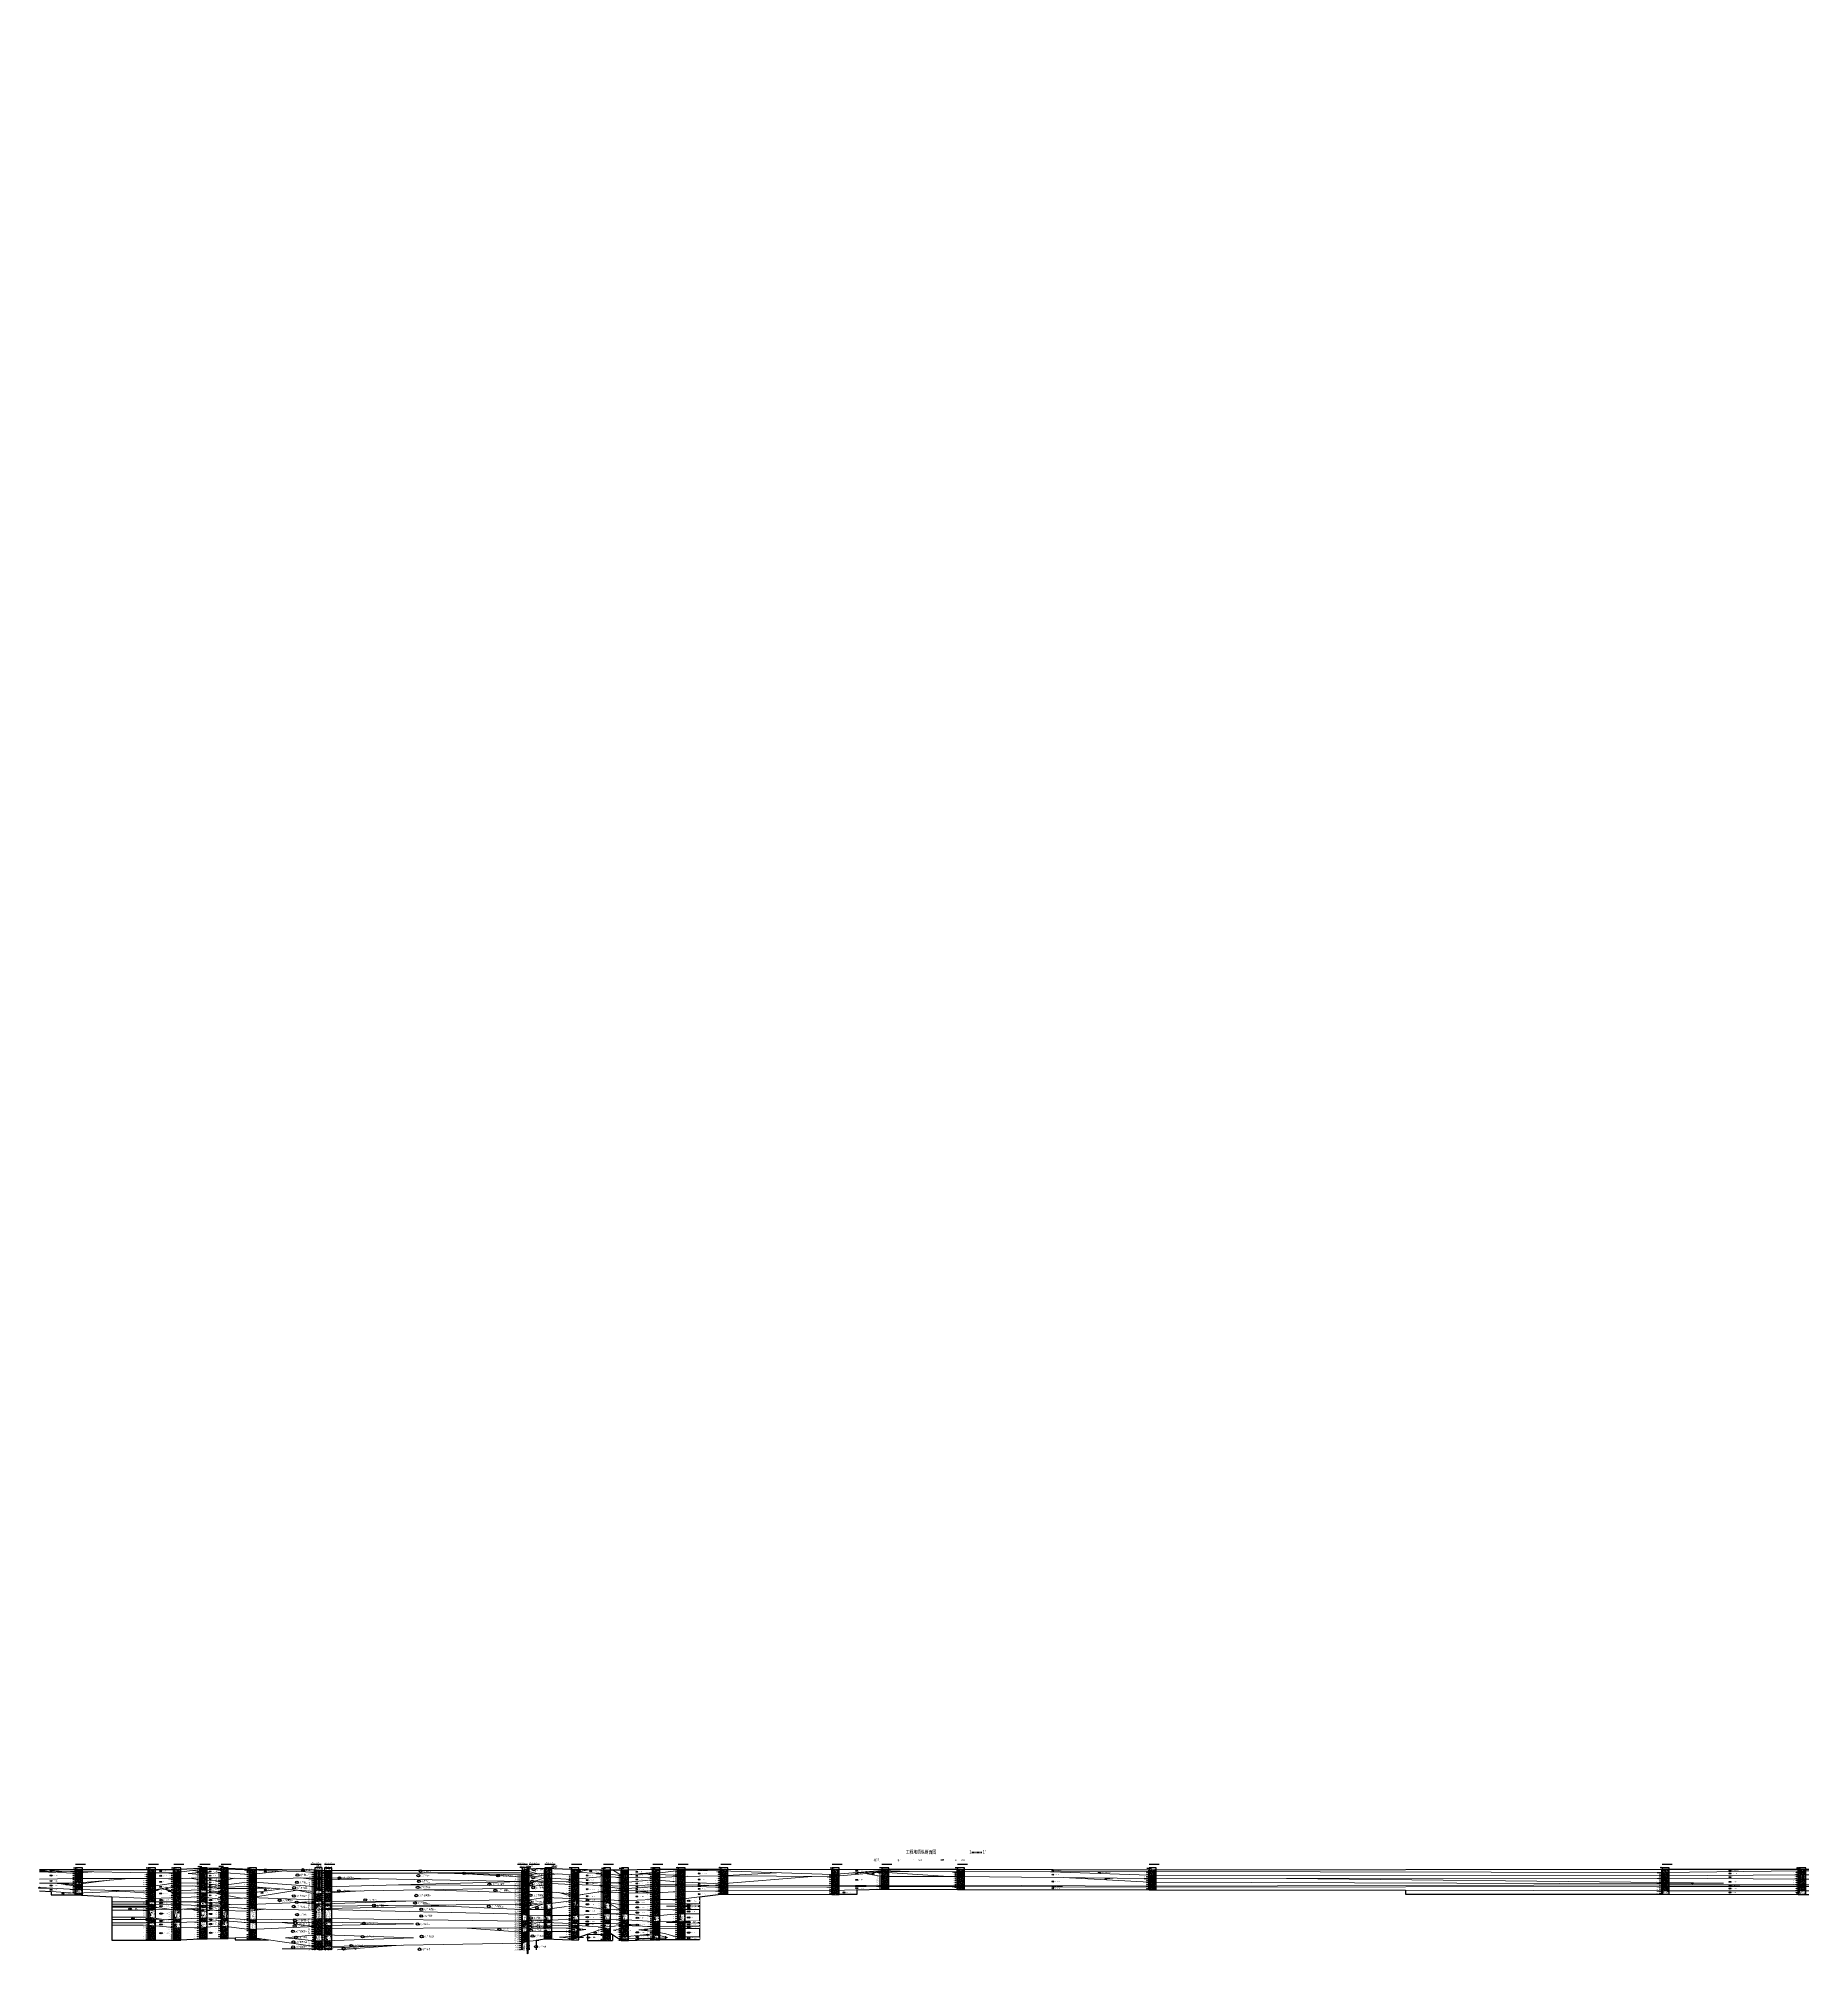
# Model space of a CAD drawing. Header units: millimetres. Extents: x 946 to 3601, y 223 to 2569.
# Drawn here: x 1314 to 3069, y 514 to 2413 of the extents above; entities that cross this region are included whole.
import ezdxf
from ezdxf.enums import TextEntityAlignment as Align

# ---------------------------------------------------------------- set-up
doc = ezdxf.new("R2010")
doc.units = ezdxf.units.MM
doc.linetypes.add('sx', pattern=[10, 5, 0, 5, 0])
doc.linetypes.add('xx', pattern=[17, 15, -2])
for name, color, linetype in [('dz-temp', 4, 'Continuous'), ('GiCAD_PouMian', 7, 'Continuous'), ('GICAD_QUYANG', 7, 'Continuous'), ('地形线', 7, 'Continuous'), ('地质-地层符号', 3, 'Continuous'), ('地质-地面线', 7, 'Continuous'), ('地质-填充花纹', 8, 'Continuous'), ('地质-标贯', 7, 'Continuous'), ('地质-水位线', 5, 'Continuous'), ('地质-钻孔', 7, 'Continuous')]:
    doc.layers.add(name, color=color, linetype=linetype)
doc.layers.add('地质-地层线', color=7, linetype='Continuous', lineweight=15)
doc.layers.add('地质-文字', color=7, linetype='Continuous', lineweight=15)
doc.styles.add('LZ_FONTS_FS', font='', dxfattribs={"width": 0.7})
doc.styles.add('LZ_PMT_LINE', font='', dxfattribs={"height": 2})
doc.styles.add('剖线方向', font='', dxfattribs={"width": 0.7, "height": 2.5})
doc.styles.add('叠加符号', font='', dxfattribs={"width": 0.7, "height": 2.5})
doc.styles.add('地下水位', font='', dxfattribs={"width": 0.7, "height": 2.5})
doc.styles.add('地层编号', font='', dxfattribs={"width": 0.7, "height": 3})
doc.styles.add('层底标注', font='', dxfattribs={"width": 0.7, "height": 2.5})
doc.styles.add('岩土名称', font='', dxfattribs={"width": 0.7, "height": 3})
doc.styles.add('时代', font='', dxfattribs={"width": 0.7, "height": 3})
doc.styles.add('标贯动探', font='', dxfattribs={"width": 0.7, "height": 1.5})
doc.styles.add('钻孔标注', font='', dxfattribs={"width": 0.7, "height": 2.5})
doc.styles.get('LZ_FONTS_FS').set_extended_font_data('仿宋_GB2312')
doc.styles.get('LZ_PMT_LINE').set_extended_font_data('仿宋_GB2312')
doc.styles.get('剖线方向').set_extended_font_data('仿宋_GB2312')
doc.styles.get('叠加符号').set_extended_font_data('仿宋_GB2312')
doc.styles.get('地下水位').set_extended_font_data('仿宋_GB2312')
doc.styles.get('地层编号').set_extended_font_data('仿宋_GB2312')
doc.styles.get('层底标注').set_extended_font_data('仿宋_GB2312')
doc.styles.get('岩土名称').set_extended_font_data('仿宋_GB2312')
doc.styles.get('时代').set_extended_font_data('仿宋_GB2312')
doc.styles.get('标贯动探').set_extended_font_data('仿宋_GB2312')
doc.styles.get('钻孔标注').set_extended_font_data('仿宋_GB2312')
doc.linetypes.add('swx', pattern='A,7,-1.5,["●",LZ_PMT_LINE,S=0.05,R=0,X=0,Y=0],-1.5', length=10)
pattern_1 = [(21.80141, (0, 0), (-0.88388348, 0.35355339), [0.57118298, -0.38078866])]
pattern_2 = [(21.80141, (0, 0), (-1.7677652, 0.7071061), []), (21.80141, (1.75, 0), (-1.7677652, 0.7071061), [0.76157655, -0.47598506])]
pattern_3 = [(21.80141, (0, 0), (-0.88388348, 0.3535534), []), (158.19859, (0, 0), (-0.88388348, -0.3535534), [])]
pattern_4 = [(17.062863, (0, 0), (2.79036967, 1.248899855), [-5.9751498, 0, -4.48136236, 0, -4.48136236, 0]), (3.01447, (0, 0), (7.21453214, 1.80942515), [-2.978456, 0, -7.7439854, 0, -1.7870735, 0]), (345.966575, (-5.3654, 0), (11.07338644, -1.5019982), [-1.573447, 0, -6.293788, 0, -7.3427527, 0]), (17.06286, (0, 0), (-2.941879, 3.0215407), [-3.983433, 0, -4.9792915, 0, -4.4813624, 0]), (3.01447, (0, 0), (4.858372, 4.093388), [-3.574147, 0, -5.3612206, 0, -1.7870735, 0]), (345.7037, (-5.3654, 0), (5.2409553, 1.2503779), [-2.088827, 0, -6.7886876, 0, -10.444135, 0]), (339.87047, (-5.3654, 0), (6.9800505, 1.196567), [-0.9422907, 0, -3.769163, 0, -3.769163, 0]), (17.06286, (0, 0), (6.5425438, 3.7545058), [-1.4937875, 0, -1.4937875, 0, -4.4813624, 0]), (3.01447, (0, 0), (2.7168513, 3.980613), [-3.574147, 0, -7.7439854, 0, -1.7870735, 0]), (345.7037, (-5.3654, 0), (15.682466, 1.374167), [-6.266481, 0, -2.611034, 0, -2.611034, 0]), (339.87047, (-5.3654, 0), (230427.237503, -84451.983463), [-1.187286, 0, -9.8940525, 0, -0.942291, 0])]
pattern_5 = [(21.80141, (0, 0), (-1.76776695, 0.7071068), []), (158.19859, (0.625, -0.1), (-3.535534, -1.4142136), [0.9519716, -2.855915]), (158.19859, (0.375, -0.2), (-3.535534, -1.4142136), [0.9519716, -2.855915]), (158.19859, (0.125, -0.3), (-3.535534, -1.4142136), [0.9519716, -2.855915]), (158.19859, (4.125, -0.1), (-3.535534, -1.4142136), [0.9519716, -2.855915]), (158.19859, (3.875, -0.2), (-3.535534, -1.4142136), [0.9519716, -2.855915]), (158.19859, (3.625, -0.3), (-3.535534, -1.4142136), [0.9519716, -2.855915])]
pattern_6 = [(21.80141, (0, 0), (-0.88388348, 0.3535534), [])]

# ---------------------------------------------------------------- blocks, each defined once
blk = doc.blocks.new('shuiweifh')
at = {"color": 7, "linetype": 'swx'}
blk.add_wipeout([(-2.5, -2.2), (2.5, -2.2), (2.5, 2.2), (-2.5, 2.2)], dxfattribs=at).dxf.layer = '地质-水位线'
at = {"color": 7}
for points, const_width in [([(-2.3, 0), (2.3, 0)], 0.075), ([(-1.5, -1), (1.5, -1)], 0.075), ([(-0.8, -2), (0.8, -2)], 0.05)]:
    blk.add_lwpolyline(points, dxfattribs=dict(at, const_width=const_width))
blk.add_lwpolyline([(0, 0, 0, 2, 0), (0, 2, 2, 2, 0)], format="xyseb", dxfattribs=at)
blk = doc.blocks.new('pxfx')
at = {"color": 7, "linetype": 'Continuous'}
blk.add_wipeout([(-10.2, -0.2), (10.3, -0.2), (10.3, 0.7), (-10.2, 0.7)], dxfattribs=at)
blk.add_hatch(color=7).paths.add_polyline_path([(15.7, 0), (15.7, 0.5), (20.1, 0)])
at = {"layer": '地形线', "color": 7}
blk.add_line((20, 0), (0, 0), dxfattribs=at)
blk = doc.blocks.new('WipeoutBlock')
at = {"color": 7}
blk.add_wipeout([(0, 0), (0, 1), (1, 1), (1, 0)], dxfattribs=at)
blk = doc.blocks.new('gkqy_yuan.dwg不标1')
at = {"layer": 'GiCAD_PouMian'}
h = blk.add_hatch(color=7, dxfattribs=at)
edge = h.paths.add_edge_path()
edge.add_arc((0, 0), 1, 0, 360)
at = {"layer": 'GICAD_QUYANG', "color": 7}
blk.add_circle((0, 0), 1, dxfattribs=at)
blk = doc.blocks.new('gkqy_rao.dwg不标1')
at = {"layer": 'GICAD_QUYANG', "color": 7}
blk.add_circle((0, 0), 1, dxfattribs=at)

msp = doc.modelspace()

# ---------------------------------------------------------------- hatches: boundary and pattern name
for points in [[(1592.1, 602.3), (1592.1, 602.4), (1594.3, 602.3)], [(1605.7, 602.3), (1605.7, 602.4), (1607.9, 602.3)], [(1796.9, 602.3), (1796.9, 602.4), (1799.1, 602.3)]]:
    msp.add_hatch(color=7).paths.add_polyline_path(points)

# ---------------------------------------------------------------- linework, layer by layer
at = {"color": 7, "lineweight": 40}
for p, q in [((2239.5, 614.1, -12.5), (2240.4, 614.1, -12.5)), ((2240.8, 614.1, -12.5), (2241.7, 614.1, -12.5)), ((2242.1, 614.1, -12.5), (2243, 614.1, -12.5)), ((2243.4, 614.1, -12.5), (2244.3, 614.1, -12.5)), ((2244.7, 614.1, -12.5), (2245.6, 614.1, -12.5)), ((2246, 614.1, -12.5), (2246.9, 614.1, -12.5)), ((2247.4, 614.1, -12.5), (2248.2, 614.1, -12.5)), ((2248.7, 614.1, -12.5), (2249.5, 614.1, -12.5))]:
    msp.add_line(p, q, dxfattribs=at)
at = {"layer": 'dz-temp', "color": 7, "linetype": 'Continuous'}
for p, q in [((1357.8, 598.8), (1350.8, 598.8)), ((1350.8, 598.8), (1350.8, 572.1)), ((1357.8, 572.1), (1357.8, 598.8)), ((1430.3, 598.8), (1423.3, 598.8)), ((1423.3, 598.8), (1423.3, 527.3)), ((1430.3, 527.3), (1430.3, 598.8)), ((1455.3, 598.8), (1448.3, 598.8)), ((1448.3, 598.8), (1448.3, 527.3)), ((1455.3, 527.3), (1455.3, 598.8)), ((1502.3, 598.8), (1495.3, 598.8)), ((1495.3, 598.8), (1495.3, 528.8)), ((1502.3, 528.8), (1502.3, 598.8)), ((1595.3, 598.8), (1588.3, 598.8)), ((1588.3, 598.8), (1588.3, 517.7)), ((1595.3, 517.7), (1595.3, 598.8)), ((1604.9, 598.8), (1597.9, 598.8)), ((1597.9, 598.8), (1597.9, 517.7)), ((1604.9, 517.7), (1604.9, 598.8)), ((1800.7, 598.8), (1793.7, 598.8)), ((1793.7, 598.8), (1793.7, 517.7)), ((1800.7, 517.7), (1800.7, 598.8)), ((1899.3, 598.8), (1892.3, 598.8)), ((1892.3, 598.8), (1892.3, 526.8)), ((1899.3, 526.8), (1899.3, 598.8)), ((1930.3, 598.8), (1923.3, 598.8)), ((1923.3, 598.8), (1923.3, 527.4)), ((1930.3, 527.4), (1930.3, 598.8)), ((1997.8, 598.8), (1990.8, 598.8)), ((1990.8, 598.8), (1990.8, 572.6)), ((1997.8, 572.6), (1997.8, 598.8)), ((2157.3, 598.8), (2150.3, 598.8)), ((2150.3, 598.8), (2150.3, 577.7)), ((2157.3, 577.7), (2157.3, 598.8)), ((2232.3, 598.8), (2225.3, 598.8)), ((2225.3, 598.8), (2225.3, 577.5)), ((2232.3, 577.5), (2232.3, 598.8)), ((2422.3, 598.8), (2415.3, 598.8)), ((2415.3, 598.8), (2415.3, 577)), ((2422.3, 577), (2422.3, 598.8)), ((2931, 598.8), (2924, 598.8)), ((2924, 598.8), (2924, 572.6)), ((2931, 572.6), (2931, 598.8)), ((3066.3, 598.8), (3059.3, 598.8)), ((3059.3, 598.8), (3059.3, 572.4)), ((3066.3, 572.4), (3066.3, 598.8)), ((1350.8, 572.1), (1357.8, 572.1)), ((1387, 570.2), (1387, 527.3)), ((1969.5, 570.1), (1969.5, 527.7)), ((1990.8, 572.6), (1997.8, 572.6)), ((2101, 572.3), (2108, 572.3)), ((2125.6, 577), (2125.6, 572.3)), ((2150.3, 577.7), (2157.3, 577.7)), ((2225.3, 577.5), (2232.3, 577.5)), ((2415.3, 577), (2422.3, 577)), ((2669.6, 576.6), (2669.6, 572.6)), ((2924, 572.6), (2931, 572.6)), ((3059.3, 572.4), (3066.3, 572.4)), ((1858.5, 533.2), (1858.5, 526.8)), ((1883.3, 532.8), (1883.3, 526.8)), ((1423.3, 527.3), (1430.3, 527.3)), ((1448.3, 527.3), (1455.3, 527.3)), ((1474.3, 528.6), (1481.3, 528.6)), ((1495.3, 528.8), (1502.3, 528.8)), ((1509.3, 529.5), (1509.3, 527.4)), ((1523.3, 527.4), (1530.3, 527.4)), ((1807.7, 527.3), (1807.7, 517.7)), ((1816.3, 528.6), (1823.3, 528.6)), ((1842.8, 527.5), (1849.8, 527.5)), ((1874.3, 526.8), (1881.3, 526.8)), ((1892.3, 526.8), (1899.3, 526.8)), ((1923.3, 527.4), (1930.3, 527.4)), ((1935.8, 531.2), (1935.8, 527.4)), ((1948.3, 527.7), (1955.3, 527.7))]:
    msp.add_line(p, q, dxfattribs=at)
at = {"layer": 'dz-temp', "color": 7}
for p, q in [((2125.6, 572.3), (2101, 572.3)), ((2669.6, 572.6), (2924, 572.6)), ((1387, 527.3), (1423.3, 527.3)), ((1509.3, 527.4), (1523.3, 527.4)), ((1523.3, 527.4), (1542.2, 527.4)), ((1858.5, 526.8), (1874.3, 526.8)), ((1874.3, 526.8), (1883.3, 526.8)), ((1935.8, 527.4), (1923.3, 527.4)), ((1935.8, 527.7), (1948.3, 527.7)), ((1948.3, 527.7), (1969.5, 527.7))]:
    msp.add_line(p, q, dxfattribs=at)
at = {"layer": '地形线', "color": 7}
for p, q in [((1594.3, 602.3), (1584.3, 602.3)), ((1607.9, 602.3), (1597.9, 602.3)), ((1799, 602.3), (1789, 602.3))]:
    msp.add_line(p, q, dxfattribs=at)
at = {"layer": '地质-地层符号', "color": 7, "linetype": 'Continuous'}
for centre, major_axis, ratio in [((1571, 591.8), (-1.5, 0), 0.824394), ((1612.5, 588.9), (-1.5, 0), 0.8), ((1690.8, 591.2), (-1.5, 0), 0.8), ((1692.9, 595.6), (-1.5, 0), 0.8), ((1769.9, 591.2), (-1.5, 0), 0.8), ((1567.3, 570.9), (-1.5, 0), 0.824394), ((1567.7, 579.2), (-1.5, 0), 0.824394), ((1570.4, 584.5), (-1.5, 0), 0.824394), ((1612, 575.9), (-1.5, 0), 0.8), ((1688.8, 571.4), (-1.5, 0), 0.8), ((1690.2, 579.5), (-1.5, 0), 0.8), ((1691.4, 585.5), (-1.5, 0), 0.8), ((1761.2, 582.6), (-1.5, 0), 0.8), ((1767.1, 576.5), (-1.5, 0), 0.8), ((1404.8, 558.2), (-1.48, 0), 0.4), ((1570.3, 564.6), (-1.5, 0), 0.8), ((1638.1, 566.9), (-1.5, 0), 0.8), ((1687.5, 564), (-1.5, 0), 0.8), ((1693.7, 557.7), (-1.5, 0), 0.8), ((1693.7, 551.2), (-1.5, 0), 0.8), ((1760.6, 560.6), (-1.5, 0), 0.8), ((1635.5, 530.7), (-1.5, 0), 0.8), ((1636.6, 543.9), (-1.5, 0), 0.8), ((1690, 543.2), (-1.5, 0), 0.8), ((1694, 530.8), (-1.5, 0), 0.8), ((1771.1, 538), (-1.5, 0), 0.8), ((1566.7, 520.5), (-1.5, 0), 0.8), ((1566.9, 525.3), (-1.5, 0), 0.8), ((1616.7, 518.6), (-1.5, 0), 0.8), ((1624.3, 521.7), (-1.5, 0), 0.8), ((1692, 518.2), (-1.5, 0), 0.8)]:
    msp.add_ellipse(centre, major_axis=major_axis, ratio=ratio, dxfattribs=at)
at = {"layer": '地质-地层线', "color": 7}
for p, q in [((1523.5, 569.3), (1588.5, 567)), ((1969.5, 563.3), (1948.3, 563.3)), ((1969.5, 561.2), (1948.3, 561.2)), ((1969.5, 560.4), (1948.3, 560.4)), ((1969.5, 557.6), (1948.3, 557.6)), ((1969.5, 553.4), (1948.3, 553.4)), ((1387, 542), (1423.3, 542)), ((1793.4, 539.3), (1799.3, 539.1)), ((1793.4, 535.1), (1799.3, 536.1)), ((1797.3, 542.2), (1794.6, 539.2)), ((1798.8, 540.7), (1794.6, 539.2)), ((1799.3, 544.1), (1797.3, 542.2)), ((1858.5, 532.8), (1874.3, 532.8)), ((1874, 540), (1892.5, 541.6)), ((1874.3, 532.8), (1883.3, 532.8)), ((1892.5, 538.2), (1884.4, 537)), ((1884.4, 537), (1892.5, 535.7)), ((1892.5, 535.7), (1899.1, 536.8)), ((1911, 532), (1929.4, 531.8)), ((1923.5, 533.3), (1936.1, 530.1)), ((1969.5, 546), (1948.3, 546)), ((1969.5, 545.2), (1948.3, 545.2)), ((1969.5, 544.3), (1948.3, 544.3)), ((1969.5, 541.1), (1948.3, 541.1)), ((1969.5, 538.7), (1948.3, 538.7)), ((1555.8, 518.4), (1588.3, 518.4)), ((1610.5, 517.7), (1668.8, 522)), ((1935.8, 529.2), (1923.3, 529.2)), ((1937.9, 529.7), (1935.8, 529.2)), ((1936.1, 530.1), (1937.9, 529.7)), ((1969.5, 530.5), (1948.3, 530.5))]:
    msp.add_line(p, q, dxfattribs=at)
at = {"layer": '地质-钻孔', "color": 7, "linetype": 'Continuous'}
for p, q in [((1348.8, 598.7), (1352.8, 598.7)), ((1421, 598.9), (1425.6, 598.9)), ((1446, 598.9), (1450.6, 598.9)), ((1493, 600.4), (1497.6, 600.4)), ((1588.1, 596.9), (1588.5, 596.9)), ((1589.4, 599.4), (1594.1, 599.4)), ((1597.6, 517.8), (1597.7, 596.2)), ((1597.7, 596.2), (1598.1, 596.2)), ((1598.1, 596.2), (1598.1, 517.7)), ((1599.1, 598.4), (1603.7, 598.4)), ((1791.4, 599.5), (1796, 599.5)), ((1793.4, 596.7), (1793.9, 596.7)), ((1793.4, 596.7), (1793.9, 596.3)), ((1793.9, 596.7), (1793.4, 596.3)), ((1793.4, 596.3), (1793.9, 595.9)), ((1793.9, 596.3), (1793.4, 595.9)), ((1793.4, 595.9), (1793.9, 595.5)), ((1793.9, 595.9), (1793.4, 595.5)), ((1793.4, 595.5), (1793.9, 595.1)), ((1793.9, 595.5), (1793.4, 595.1)), ((1793.4, 595.1), (1793.9, 594.7)), ((1793.9, 595.1), (1793.4, 594.7)), ((1793.4, 594.7), (1793.9, 594.3)), ((1793.9, 594.7), (1793.4, 594.3)), ((1793.4, 594.1), (1793.9, 594.1)), ((1793.4, 594.1), (1793.9, 594.1)), ((1793.4, 592), (1793.9, 592)), ((1793.4, 592), (1793.9, 592)), ((1793.4, 590), (1793.9, 590)), ((1793.4, 590), (1793.9, 590)), ((1793.4, 590), (1793.9, 590)), ((1793.5, 596.7), (1793.9, 596.7)), ((1793.9, 590), (1793.7, 590)), ((1793.7, 590), (1793.7, 585.2)), ((1797.8, 599.7), (1802.4, 599.7)), ((1798.8, 597.8), (1799.3, 597.8)), ((1798.8, 597.8), (1799.3, 597.4)), ((1799.3, 597.8), (1798.8, 597.4)), ((1798.8, 597.4), (1799.3, 597)), ((1799.3, 597.4), (1798.8, 597)), ((1798.8, 597), (1799.3, 596.6)), ((1799.3, 597), (1798.8, 596.6)), ((1798.8, 596.6), (1799.3, 596.2)), ((1799.3, 596.6), (1798.8, 596.2)), ((1798.8, 596.2), (1799.3, 595.8)), ((1799.3, 596.2), (1798.8, 595.8)), ((1798.8, 595.7), (1799.3, 595.7)), ((1798.8, 595.7), (1799.3, 595.7)), ((1798.8, 592.5), (1799.3, 592.5)), ((1798.8, 592.5), (1799.3, 592.5)), ((1798.8, 592.5), (1799.3, 592.5)), ((1799.3, 592.5), (1798.8, 592.1)), ((1798.8, 592.1), (1799.3, 592.1)), ((1799.3, 592.1), (1798.8, 591.7)), ((1798.8, 591.7), (1799.3, 591.7)), ((1799.3, 591.7), (1798.8, 591.3)), ((1798.8, 591.3), (1799.3, 591.3)), ((1799.3, 591.3), (1798.8, 590.9)), ((1798.8, 590.9), (1799.3, 590.9)), ((1799.3, 590.9), (1798.8, 590.5)), ((1798.8, 590.5), (1799.3, 590.5)), ((1799.3, 590.5), (1798.8, 590.1)), ((1798.8, 590.1), (1799.3, 590.1)), ((1799.3, 590.1), (1798.8, 589.7)), ((1798.8, 589.5), (1799.3, 589.5)), ((1798.8, 589.5), (1799.3, 589.5)), ((1798.8, 589.5), (1799.3, 589.5)), ((1798.9, 597.8), (1799.3, 597.8)), ((1798.9, 513.7), (1798.9, 597.8)), ((1799.3, 589.5), (1799.1, 589.5)), ((1799.1, 589.5), (1799.1, 583.3)), ((1799.3, 597.8), (1799.3, 513.8)), ((1799.3, 592.5), (1799.3, 592.5)), ((1799.3, 592.1), (1799.3, 592.1)), ((1799.3, 591.7), (1799.3, 591.7)), ((1799.3, 591.3), (1799.3, 591.3)), ((1799.3, 590.9), (1799.3, 590.9)), ((1799.3, 590.5), (1799.3, 590.5)), ((1799.3, 590.1), (1799.3, 590.1)), ((1816, 598.6), (1816.5, 598.6)), ((1816, 598.6), (1816.5, 598.2)), ((1816.5, 598.6), (1816, 598.2)), ((1816, 598.2), (1816.5, 597.8)), ((1816.5, 598.2), (1816, 597.8)), ((1816, 597.8), (1816.5, 597.4)), ((1816.5, 597.8), (1816, 597.4)), ((1816, 597.4), (1816.5, 597)), ((1816.5, 597.4), (1816, 597)), ((1816, 597), (1816.5, 596.6)), ((1816.5, 597), (1816, 596.6)), ((1816, 596.6), (1816.5, 596.2)), ((1816.5, 596.6), (1816, 596.2)), ((1816, 596.2), (1816.5, 595.8)), ((1816.5, 596.2), (1816, 595.8)), ((1816, 595.8), (1816.5, 595.4)), ((1816.5, 595.8), (1816, 595.4)), ((1816, 595.4), (1816.5, 595)), ((1816.5, 595.4), (1816, 595)), ((1816, 595), (1816.5, 594.6)), ((1816.5, 595), (1816, 594.6)), ((1816, 594.6), (1816.5, 594.2)), ((1816.5, 594.6), (1816, 594.2)), ((1816, 594.2), (1816.5, 593.8)), ((1816.5, 594.2), (1816, 593.8)), ((1816, 593.4), (1816.5, 593.4)), ((1816, 593.4), (1816.5, 593.4)), ((1816.5, 593.4), (1816, 593)), ((1816, 593.4), (1816.5, 593.4)), ((1816, 593), (1816.5, 593)), ((1816.5, 593), (1816, 592.6)), ((1816, 592.6), (1816.5, 592.6)), ((1816.5, 592.6), (1816, 592.2)), ((1816, 592.2), (1816.5, 592.2)), ((1816.5, 592.2), (1816, 591.8)), ((1816, 591.4), (1816.5, 591.4)), ((1816, 591.4), (1816.5, 591.4)), ((1816, 591.4), (1816.5, 591.4)), ((1816.5, 591.4), (1816, 591)), ((1816, 591), (1816.5, 591)), ((1816.5, 591), (1816, 590.6)), ((1816, 590.6), (1816.5, 590.6)), ((1816.5, 590.6), (1816, 590.2)), ((1816, 590.2), (1816.5, 590.2)), ((1816.5, 590.2), (1816, 589.8)), ((1816, 589.8), (1816.5, 589.8)), ((1816.5, 589.8), (1816, 589.4)), ((1816, 589.1), (1816.5, 589.1)), ((1816, 589.1), (1816.5, 589.1)), ((1816.5, 589.1), (1816, 588.7)), ((1816, 589.1), (1816.5, 589.1)), ((1816, 588.7), (1816.5, 588.7)), ((1816.5, 588.7), (1816, 588.3)), ((1816.5, 593.4), (1816.5, 593.4)), ((1816.5, 593), (1816.5, 593)), ((1816.5, 592.6), (1816.5, 592.6)), ((1816.5, 592.2), (1816.5, 592.2)), ((1816.5, 591.4), (1816.5, 591.4)), ((1816.5, 591), (1816.5, 591)), ((1816.5, 590.6), (1816.5, 590.6)), ((1816.5, 590.2), (1816.5, 590.2)), ((1816.5, 589.8), (1816.5, 589.8)), ((1816.5, 589.1), (1816.5, 589.1)), ((1816.5, 588.7), (1816.5, 588.7)), ((1842.5, 597.5), (1843, 597.5)), ((1842.5, 592.1), (1843, 592.1)), ((1842.5, 592.1), (1843, 592.1)), ((1842.5, 592.1), (1843, 592.1)), ((1843, 592.1), (1842.5, 591.7)), ((1842.5, 591.7), (1843, 591.7)), ((1843, 591.7), (1842.5, 591.3)), ((1842.5, 591.3), (1843, 591.3)), ((1843, 591.3), (1842.5, 590.9)), ((1842.5, 590.9), (1843, 590.9)), ((1843, 590.9), (1842.5, 590.5)), ((1842.5, 590.5), (1843, 590.5)), ((1843, 590.5), (1842.5, 590.1)), ((1842.5, 590.1), (1843, 590.1)), ((1843, 590.1), (1842.5, 589.7)), ((1842.5, 589.7), (1843, 589.7)), ((1843, 589.7), (1842.5, 589.3)), ((1842.5, 589.3), (1843, 589.3)), ((1843, 589.3), (1842.5, 588.9)), ((1842.5, 588.9), (1843, 588.9)), ((1843, 588.9), (1842.5, 588.5)), ((1843, 592.1), (1843, 592.1)), ((1843, 591.7), (1843, 591.7)), ((1843, 591.3), (1843, 591.3)), ((1843, 590.9), (1843, 590.9)), ((1843, 590.5), (1843, 590.5)), ((1843, 590.1), (1843, 590.1)), ((1843, 589.7), (1843, 589.7)), ((1843, 589.3), (1843, 589.3)), ((1843, 588.9), (1843, 588.9)), ((1890, 598.4), (1894.6, 598.4)), ((1892, 596.8), (1892.5, 596.8)), ((1892, 596.8), (1892.5, 596.8)), ((1892.5, 596.8), (1892, 596.4)), ((1892, 596.4), (1892.5, 596.4)), ((1892.5, 596.4), (1892, 596)), ((1892, 596), (1892.5, 596)), ((1892.5, 596), (1892, 595.6)), ((1892, 595.6), (1892.5, 595.6)), ((1892.5, 595.6), (1892, 595.2)), ((1892, 595.2), (1892.5, 595.2)), ((1892.5, 595.2), (1892, 594.8)), ((1892, 594.8), (1892.5, 594.8)), ((1892.5, 594.8), (1892, 594.4)), ((1892, 594.4), (1892.5, 594.4)), ((1892.5, 594.4), (1892, 594)), ((1892, 594), (1892.5, 594)), ((1892.5, 594), (1892, 593.6)), ((1892, 593.6), (1892.5, 593.6)), ((1892.5, 593.6), (1892, 593.2)), ((1892, 593.2), (1892.5, 593.2)), ((1892.5, 593.2), (1892, 592.8)), ((1892, 592.8), (1892.5, 592.8)), ((1892.5, 592.8), (1892, 592.4)), ((1892, 592.4), (1892.5, 592.4)), ((1892.5, 592.4), (1892, 592)), ((1892, 592), (1892.5, 592)), ((1892.5, 592), (1892, 591.6)), ((1892, 591.4), (1892.5, 591.4)), ((1892, 591.4), (1892.5, 591.4)), ((1892, 591.4), (1892.5, 591.4)), ((1892.5, 591.4), (1892, 591)), ((1892, 591), (1892.5, 591)), ((1892.5, 591), (1892, 590.6)), ((1892, 590.6), (1892.5, 590.6)), ((1892.5, 590.6), (1892, 590.2)), ((1892, 590.2), (1892.5, 590.2)), ((1892.5, 590.2), (1892, 589.8)), ((1892, 589.8), (1892.5, 589.8)), ((1892.5, 589.8), (1892, 589.4)), ((1892, 589.3), (1892.5, 589.3)), ((1892, 589.3), (1892.5, 589.3)), ((1892.5, 596.8), (1892.5, 596.8)), ((1892.5, 596.4), (1892.5, 596.4)), ((1892.5, 596), (1892.5, 596)), ((1892.5, 595.6), (1892.5, 595.6)), ((1892.5, 595.2), (1892.5, 595.2)), ((1892.5, 594.8), (1892.5, 594.8)), ((1892.5, 594.4), (1892.5, 594.4)), ((1892.5, 594), (1892.5, 594)), ((1892.5, 593.6), (1892.5, 593.6)), ((1892.5, 593.2), (1892.5, 593.2)), ((1892.5, 592.8), (1892.5, 592.8)), ((1892.5, 592.4), (1892.5, 592.4)), ((1892.5, 592), (1892.5, 592)), ((1892.5, 591.4), (1892.5, 591.4)), ((1892.5, 591), (1892.5, 591)), ((1892.5, 590.6), (1892.5, 590.6)), ((1892.5, 590.2), (1892.5, 590.2)), ((1892.5, 589.8), (1892.5, 589.8)), ((1921, 599), (1925.6, 599)), ((1923, 597.4), (1923.5, 597.4)), ((1923, 597.4), (1923.5, 597)), ((1923.5, 597.4), (1923, 597)), ((1923, 597), (1923.5, 596.6)), ((1923.5, 597), (1923, 596.6)), ((1923, 596.6), (1923.5, 596.2)), ((1923.5, 596.6), (1923, 596.2)), ((1923, 596.2), (1923.5, 595.8)), ((1923.5, 596.2), (1923, 595.8)), ((1923, 595.8), (1923.5, 595.4)), ((1923.5, 595.8), (1923, 595.4)), ((1923, 595.4), (1923.5, 595)), ((1923.5, 595.4), (1923, 595)), ((1923, 595), (1923.5, 594.6)), ((1923.5, 595), (1923, 594.6)), ((1923, 594.2), (1923.5, 594.2)), ((1923, 594.2), (1923.5, 594.2)), ((1923.5, 594.2), (1923, 593.8)), ((1923, 594.2), (1923.5, 594.2)), ((1923, 593.8), (1923.5, 593.8)), ((1923.5, 593.8), (1923, 593.4)), ((1923, 593.4), (1923.5, 593.4)), ((1923.5, 593.4), (1923, 593)), ((1923, 592.8), (1923.5, 592.8)), ((1923, 592.8), (1923.5, 592.8)), ((1923, 592.8), (1923.5, 592.8)), ((1923.5, 592.8), (1923, 592.4)), ((1923, 592.2), (1923.5, 592.2)), ((1923, 592.2), (1923.5, 592.2)), ((1923, 592.2), (1923.5, 592.2)), ((1923.5, 592.2), (1923, 591.8)), ((1923, 591.8), (1923.5, 591.8)), ((1923.5, 591.8), (1923, 591.4)), ((1923, 591.4), (1923.5, 591.4)), ((1923.5, 591.4), (1923, 591)), ((1923, 591), (1923.5, 591)), ((1923.5, 591), (1923, 590.6)), ((1923, 590.6), (1923.5, 590.6)), ((1923.5, 590.6), (1923, 590.2)), ((1923, 590.2), (1923.5, 590.2)), ((1923.5, 590.2), (1923, 589.8)), ((1923, 589.8), (1923.5, 589.8)), ((1923.5, 589.8), (1923, 589.4)), ((1923, 589.1), (1923.5, 589.1)), ((1923, 589.1), (1923.5, 589.1)), ((1923.5, 589.1), (1923, 588.7)), ((1923, 589.1), (1923.5, 589.1)), ((1923, 588.7), (1923.5, 588.7)), ((1923.5, 588.7), (1923, 588.3)), ((1923.5, 594.2), (1923.5, 594.2)), ((1923.5, 593.8), (1923.5, 593.8)), ((1923.5, 593.4), (1923.5, 593.4)), ((1923.5, 592.8), (1923.5, 592.8)), ((1923.5, 592.2), (1923.5, 592.2)), ((1923.5, 591.8), (1923.5, 591.8)), ((1923.5, 591.4), (1923.5, 591.4)), ((1923.5, 591), (1923.5, 591)), ((1923.5, 590.6), (1923.5, 590.6)), ((1923.5, 590.2), (1923.5, 590.2)), ((1923.5, 589.8), (1923.5, 589.8)), ((1923.5, 589.1), (1923.5, 589.1)), ((1923.5, 588.7), (1923.5, 588.7)), ((1988.8, 599.2), (1992.8, 599.2)), ((1990.5, 597.6), (1991, 597.6)), ((1990.5, 597.6), (1991, 597.6)), ((1991, 597.6), (1990.5, 597.2)), ((1990.5, 597.2), (1991, 597.2)), ((1991, 597.2), (1990.5, 596.8)), ((1990.5, 596.8), (1991, 596.8)), ((1991, 596.8), (1990.5, 596.4)), ((1990.5, 596.4), (1991, 596.4)), ((1991, 596.4), (1990.5, 596)), ((1990.5, 595.8), (1991, 595.8)), ((1990.5, 595.8), (1991, 595.8)), ((1991, 595.8), (1990.5, 595.4)), ((1990.5, 595.8), (1991, 595.8)), ((1990.5, 595.4), (1991, 595.4)), ((1991, 595.4), (1990.5, 595)), ((1990.5, 595), (1991, 595)), ((1991, 595), (1990.5, 594.6)), ((1990.5, 594.6), (1991, 594.6)), ((1991, 594.6), (1990.5, 594.2)), ((1990.5, 594.2), (1991, 594.2)), ((1991, 594.2), (1990.5, 593.8)), ((1990.5, 593.8), (1991, 593.8)), ((1991, 593.8), (1990.5, 593.4)), ((1990.5, 593.4), (1991, 593.4)), ((1991, 593.4), (1990.5, 593)), ((1990.5, 593), (1991, 593)), ((1991, 593), (1990.5, 592.6)), ((1990.5, 592.6), (1991, 592.6)), ((1991, 592.6), (1990.5, 592.2)), ((1990.5, 592.2), (1991, 592.2)), ((1991, 592.2), (1990.5, 591.8)), ((1990.5, 591.8), (1991, 591.8)), ((1991, 591.8), (1990.5, 591.4)), ((1990.5, 591.4), (1991, 591.4)), ((1991, 591.4), (1990.5, 591)), ((1990.5, 590.8), (1991, 590.8)), ((1990.5, 590.8), (1991, 590.8)), ((1990.5, 590.8), (1991, 590.8)), ((1991, 590.8), (1990.5, 590.4)), ((1990.5, 590.4), (1991, 590.4)), ((1991, 590.4), (1990.5, 590)), ((1990.5, 590), (1991, 590)), ((1991, 590), (1990.5, 589.6)), ((1990.5, 589.6), (1991, 589.6)), ((1991, 589.6), (1990.5, 589.2)), ((1990.5, 589.2), (1991, 589.2)), ((1991, 589.2), (1990.5, 588.8)), ((1990.5, 588.8), (1991, 588.8)), ((1991, 588.8), (1990.5, 588.4)), ((1991, 597.6), (1991, 597.6)), ((1991, 597.2), (1991, 597.2)), ((1991, 596.8), (1991, 596.8)), ((1991, 596.4), (1991, 596.4)), ((1991, 595.8), (1991, 595.8)), ((1991, 595.4), (1991, 595.4)), ((1991, 595), (1991, 595)), ((1991, 594.6), (1991, 594.6)), ((1991, 594.2), (1991, 594.2)), ((1991, 593.8), (1991, 593.8)), ((1991, 593.4), (1991, 593.4)), ((1991, 593), (1991, 593)), ((1991, 592.6), (1991, 592.6)), ((1991, 592.2), (1991, 592.2)), ((1991, 591.8), (1991, 591.8)), ((1991, 591.4), (1991, 591.4)), ((1991, 590.8), (1991, 590.8)), ((1991, 590.4), (1991, 590.4)), ((1991, 590), (1991, 590)), ((1991, 589.6), (1991, 589.6)), ((1991, 589.2), (1991, 589.2)), ((1991, 588.8), (1991, 588.8)), ((2100.7, 592.2), (2101.2, 592.2)), ((2100.7, 592.2), (2101.2, 592.2)), ((2100.7, 590.3), (2101.2, 590.3)), ((2100.7, 590.3), (2101.2, 590.3)), ((2101.2, 590.3), (2100.7, 589.9)), ((2100.7, 590.3), (2101.2, 590.3)), ((2100.7, 589.9), (2101.2, 589.9)), ((2101.2, 589.9), (2100.7, 589.5)), ((2100.7, 589.5), (2101.2, 589.5)), ((2101.2, 589.5), (2100.7, 589.1)), ((2100.7, 589.1), (2101.2, 589.1)), ((2101.2, 589.1), (2100.7, 588.7)), ((2100.7, 588.7), (2101.2, 588.7)), ((2101.2, 588.7), (2100.7, 588.3)), ((2101.2, 592.2), (2101, 592.2)), ((2101, 592.2), (2101, 590.3)), ((2101.2, 590.3), (2101.2, 590.3)), ((2101.2, 589.9), (2101.2, 589.9)), ((2101.2, 589.5), (2101.2, 589.5)), ((2101.2, 589.1), (2101.2, 589.1)), ((2101.2, 588.7), (2101.2, 588.7)), ((2148, 599.3), (2152.6, 599.3)), ((2223, 599.1), (2227.6, 599.1)), ((2413, 598.6), (2417.6, 598.6)), ((2922, 599.2), (2926, 599.2)), ((2923.7, 597.6), (2924.2, 597.6)), ((2923.7, 597.6), (2924.2, 597.2)), ((2924.2, 597.6), (2923.7, 597.2)), ((2923.7, 597.2), (2924.2, 596.8)), ((2924.2, 597.2), (2923.7, 596.8)), ((2923.7, 596.8), (2924.2, 596.4)), ((2924.2, 596.8), (2923.7, 596.4)), ((2923.7, 596.4), (2924.2, 596)), ((2924.2, 596.4), (2923.7, 596)), ((2923.7, 596), (2924.2, 595.6)), ((2924.2, 596), (2923.7, 595.6)), ((2923.7, 595.6), (2924.2, 595.2)), ((2924.2, 595.6), (2923.7, 595.2)), ((2923.7, 595.2), (2924.2, 594.8)), ((2924.2, 595.2), (2923.7, 594.8)), ((2923.7, 594.8), (2924.2, 594.4)), ((2924.2, 594.8), (2923.7, 594.4)), ((2923.7, 594.3), (2924.2, 594.3)), ((2923.7, 594.3), (2924.2, 594.3)), ((2924.2, 594.3), (2923.7, 593.9)), ((2923.7, 594.3), (2924.2, 594.3)), ((2923.7, 593.9), (2924.2, 593.9)), ((2924.2, 593.9), (2923.7, 593.5)), ((2923.7, 593.5), (2924.2, 593.5)), ((2924.2, 593.5), (2923.7, 593.1)), ((2923.7, 593.1), (2924.2, 593.1)), ((2924.2, 593.1), (2923.7, 592.7)), ((2923.7, 592.7), (2924.2, 592.7)), ((2924.2, 592.7), (2923.7, 592.3)), ((2923.7, 592.3), (2924.2, 592.3)), ((2924.2, 592.3), (2923.7, 591.9)), ((2923.7, 591.9), (2924.2, 591.9)), ((2924.2, 591.9), (2923.7, 591.5)), ((2923.7, 591.5), (2924.2, 591.5)), ((2924.2, 591.5), (2923.7, 591.1)), ((2923.7, 590.9), (2924.2, 590.9)), ((2923.7, 590.9), (2924.2, 590.9)), ((2923.7, 590.9), (2924.2, 590.9)), ((2924.2, 590.9), (2923.7, 590.5)), ((2923.7, 590.5), (2924.2, 590.5)), ((2924.2, 590.5), (2923.7, 590.1)), ((2923.7, 590.1), (2924.2, 590.1)), ((2924.2, 590.1), (2923.7, 589.7)), ((2923.7, 589.7), (2924.2, 589.7)), ((2924.2, 589.7), (2923.7, 589.3)), ((2923.7, 589.3), (2924.2, 589.3)), ((2924.2, 589.3), (2923.7, 588.9)), ((2924.2, 594.3), (2924.2, 594.3)), ((2924.2, 593.9), (2924.2, 593.9)), ((2924.2, 593.5), (2924.2, 593.5)), ((2924.2, 593.1), (2924.2, 593.1)), ((2924.2, 592.7), (2924.2, 592.7)), ((2924.2, 592.3), (2924.2, 592.3)), ((2924.2, 591.9), (2924.2, 591.9)), ((2924.2, 591.5), (2924.2, 591.5)), ((2924.2, 590.9), (2924.2, 590.9)), ((2924.2, 590.5), (2924.2, 590.5)), ((2924.2, 590.1), (2924.2, 590.1)), ((2924.2, 589.7), (2924.2, 589.7)), ((2924.2, 589.3), (2924.2, 589.3)), ((3057.3, 599), (3061.3, 599)), ((3059, 597.4), (3059.5, 597.4)), ((3059, 597.4), (3059.5, 597)), ((3059.5, 597.4), (3059, 597)), ((3059, 597), (3059.5, 596.6)), ((3059.5, 597), (3059, 596.6)), ((3059, 596.6), (3059.5, 596.2)), ((3059.5, 596.6), (3059, 596.2)), ((3059, 595.9), (3059.5, 595.9)), ((3059, 595.9), (3059.5, 595.9)), ((3059, 592), (3059.5, 592)), ((3059, 592), (3059.5, 592)), ((3059, 592), (3059.5, 592)), ((3059.5, 592), (3059, 591.6)), ((3059, 591.6), (3059.5, 591.6)), ((3059.5, 591.6), (3059, 591.2)), ((3059, 591.2), (3059.5, 591.2)), ((3059.5, 591.2), (3059, 590.8)), ((3059, 590.8), (3059.5, 590.8)), ((3059.5, 590.8), (3059, 590.4)), ((3059, 590.4), (3059.5, 590.4)), ((3059.5, 590.4), (3059, 590)), ((3059, 590), (3059.5, 590)), ((3059.5, 590), (3059, 589.6)), ((3059, 589.6), (3059.5, 589.6)), ((3059.5, 589.6), (3059, 589.2)), ((3059, 589.2), (3059.5, 589.2)), ((3059.5, 589.2), (3059, 588.8)), ((3059, 588.8), (3059.5, 588.8)), ((3059.5, 588.8), (3059, 588.4)), ((3059.1, 597.4), (3059.5, 597.4)), ((3059.1, 572.4), (3059.1, 597.4)), ((3059.5, 597.4), (3059.5, 572.4)), ((3059.5, 592), (3059.5, 592)), ((3059.5, 591.6), (3059.5, 591.6)), ((3059.5, 591.2), (3059.5, 591.2)), ((3059.5, 590.8), (3059.5, 590.8)), ((3059.5, 590.4), (3059.5, 590.4)), ((3059.5, 590), (3059.5, 590)), ((3059.5, 589.6), (3059.5, 589.6)), ((3059.5, 589.2), (3059.5, 589.2)), ((3059.5, 588.8), (3059.5, 588.8)), ((1351, 572.1), (1350.6, 572.1)), ((1793.4, 585.2), (1793.9, 585.2)), ((1793.4, 585.2), (1793.9, 585.2)), ((1793.4, 581.2), (1793.9, 581.2)), ((1793.4, 581.2), (1793.9, 581.2)), ((1793.4, 578.8), (1793.9, 578.8)), ((1793.4, 578.8), (1793.9, 578.8)), ((1793.4, 574.2), (1793.9, 574.2)), ((1793.4, 574.2), (1793.9, 574.2)), ((1798.8, 583.3), (1799.3, 583.3)), ((1798.8, 583.3), (1799.3, 583.3)), ((1798.8, 580.6), (1799.3, 580.6)), ((1798.8, 580.6), (1799.3, 580.6)), ((1798.8, 575.5), (1799.3, 575.5)), ((1798.8, 575.5), (1799.3, 575.5)), ((1816, 588.3), (1816.5, 588.3)), ((1816.5, 588.3), (1816, 587.9)), ((1816, 587.9), (1816.5, 587.9)), ((1816.5, 587.9), (1816, 587.5)), ((1816, 587.5), (1816.5, 587.5)), ((1816.5, 587.5), (1816, 587.1)), ((1816, 587.1), (1816.5, 587.1)), ((1816.5, 587.1), (1816, 586.7)), ((1816, 586.7), (1816.5, 586.7)), ((1816.5, 586.7), (1816, 586.3)), ((1816, 586.3), (1816.5, 586.3)), ((1816.5, 586.3), (1816, 585.9)), ((1816, 585.9), (1816.5, 585.9)), ((1816.5, 585.9), (1816, 585.5)), ((1816, 585.3), (1816.5, 585.3)), ((1816, 585.3), (1816.5, 585.3)), ((1816, 585.3), (1816.5, 585.3)), ((1816.5, 585.3), (1816, 584.9)), ((1816, 584.9), (1816.5, 584.9)), ((1816.5, 584.9), (1816, 584.5)), ((1816, 584.5), (1816.5, 584.5)), ((1816.5, 584.5), (1816, 584.1)), ((1816, 584.1), (1816.5, 584.1)), ((1816.5, 584.1), (1816, 583.7)), ((1816, 583.6), (1816.5, 583.6)), ((1816, 583.6), (1816.5, 583.6)), ((1816, 581.4), (1816.5, 581.4)), ((1816, 581.4), (1816.5, 581.4)), ((1816, 575.5), (1816.5, 575.5)), ((1816, 575.5), (1816.5, 575.5)), ((1816.5, 588.3), (1816.5, 588.3)), ((1816.5, 587.9), (1816.5, 587.9)), ((1816.5, 587.5), (1816.5, 587.5)), ((1816.5, 587.1), (1816.5, 587.1)), ((1816.5, 586.7), (1816.5, 586.7)), ((1816.5, 586.3), (1816.5, 586.3)), ((1816.5, 585.9), (1816.5, 585.9)), ((1816.5, 585.3), (1816.5, 585.3)), ((1816.5, 584.9), (1816.5, 584.9)), ((1816.5, 584.5), (1816.5, 584.5)), ((1816.5, 584.1), (1816.5, 584.1)), ((1842.5, 588.5), (1843, 588.5)), ((1843, 588.5), (1842.5, 588.1)), ((1842.5, 588.1), (1843, 588.1)), ((1843, 588.1), (1842.5, 587.7)), ((1842.5, 587.7), (1843, 587.7)), ((1843, 587.7), (1842.5, 587.3)), ((1842.5, 587.2), (1843, 587.2)), ((1842.5, 587.2), (1843, 587.2)), ((1842.5, 585), (1843, 585)), ((1842.5, 585), (1843, 585)), ((1842.5, 582.3), (1843, 582.3)), ((1842.5, 582.3), (1843, 582.3)), ((1842.5, 573.1), (1843, 573.1)), ((1842.5, 573.1), (1843, 573.1)), ((1842.5, 573.1), (1843, 573.1)), ((1842.5, 570.9), (1843, 570.9)), ((1842.5, 570.9), (1843, 570.9)), ((1843, 573.1), (1842.8, 573.1)), ((1842.8, 573.1), (1842.8, 570.9)), ((1843, 588.5), (1843, 588.5)), ((1843, 588.1), (1843, 588.1)), ((1843, 587.7), (1843, 587.7)), ((1892, 584), (1892.5, 584)), ((1892, 584), (1892.5, 584)), ((1892, 584), (1892.5, 584)), ((1892.5, 584), (1892, 583.6)), ((1892, 583.6), (1892.5, 583.6)), ((1892.5, 583.6), (1892, 583.2)), ((1892, 583.2), (1892.5, 583.2)), ((1892.5, 583.2), (1892, 582.8)), ((1892, 582.8), (1892.5, 582.8)), ((1892.5, 582.8), (1892, 582.4)), ((1892, 582.4), (1892.5, 582.4)), ((1892.5, 582.4), (1892, 582)), ((1892, 582), (1892.5, 582)), ((1892.5, 582), (1892, 581.6)), ((1892, 581.6), (1892.5, 581.6)), ((1892.5, 581.6), (1892, 581.2)), ((1892, 581.2), (1892.5, 581.2)), ((1892.5, 581.2), (1892, 580.8)), ((1892, 580.7), (1892.5, 580.7)), ((1892, 580.7), (1892.5, 580.7)), ((1892, 578.2), (1892.5, 578.2)), ((1892, 578.2), (1892.5, 578.2)), ((1892, 576.3), (1892.5, 576.3)), ((1892, 576.3), (1892.5, 576.3)), ((1892, 576.3), (1892.5, 576.3)), ((1892, 574.2), (1892.5, 574.2)), ((1892, 574.2), (1892.5, 574.2)), ((1892.5, 576.3), (1892.3, 576.3)), ((1892.3, 576.3), (1892.3, 574.2)), ((1892.5, 584), (1892.5, 584)), ((1892.5, 583.6), (1892.5, 583.6)), ((1892.5, 583.2), (1892.5, 583.2)), ((1892.5, 582.8), (1892.5, 582.8)), ((1892.5, 582.4), (1892.5, 582.4)), ((1892.5, 582), (1892.5, 582)), ((1892.5, 581.6), (1892.5, 581.6)), ((1892.5, 581.2), (1892.5, 581.2)), ((1923, 588.3), (1923.5, 588.3)), ((1923.5, 588.3), (1923, 587.9)), ((1923, 587.9), (1923.5, 587.9)), ((1923.5, 587.9), (1923, 587.5)), ((1923, 587.5), (1923.5, 587.5)), ((1923.5, 587.5), (1923, 587.1)), ((1923, 586.8), (1923.5, 586.8)), ((1923, 586.8), (1923.5, 586.8)), ((1923, 586.8), (1923.5, 586.8)), ((1923.5, 586.8), (1923, 586.4)), ((1923, 586.4), (1923.5, 586.4)), ((1923.5, 586.4), (1923, 586)), ((1923, 586), (1923.5, 586)), ((1923.5, 586), (1923, 585.6)), ((1923, 585.6), (1923.5, 585.6)), ((1923.5, 585.6), (1923, 585.2)), ((1923, 585.2), (1923.5, 585.2)), ((1923.5, 585.2), (1923, 584.8)), ((1923, 584.8), (1923.5, 584.8)), ((1923.5, 584.8), (1923, 584.4)), ((1923, 584.4), (1923.5, 584.4)), ((1923.5, 584.4), (1923, 584)), ((1923, 584), (1923.5, 584)), ((1923.5, 584), (1923, 583.6)), ((1923, 583.6), (1923.5, 583.6)), ((1923.5, 583.6), (1923, 583.2)), ((1923, 583.2), (1923.5, 583.2)), ((1923.5, 583.2), (1923, 582.8)), ((1923, 582.8), (1923.5, 582.8)), ((1923.5, 582.8), (1923, 582.4)), ((1923, 582), (1923.5, 582)), ((1923, 582), (1923.5, 582)), ((1923, 580.1), (1923.5, 580.1)), ((1923, 580.1), (1923.5, 580.1)), ((1923, 575.8), (1923.5, 575.8)), ((1923, 575.8), (1923.5, 575.8)), ((1923, 575.8), (1923.5, 575.8)), ((1923, 575.4), (1923.5, 575.4)), ((1923, 575), (1923.5, 575)), ((1923, 574.6), (1923.5, 574.6)), ((1923, 574.2), (1923.5, 574.2)), ((1923, 573.9), (1923.5, 573.9)), ((1923, 573.9), (1923.5, 573.9)), ((1923.5, 588.3), (1923.5, 588.3)), ((1923.5, 587.9), (1923.5, 587.9)), ((1923.5, 587.5), (1923.5, 587.5)), ((1923.5, 586.8), (1923.5, 586.8)), ((1923.5, 586.4), (1923.5, 586.4)), ((1923.5, 586), (1923.5, 586)), ((1923.5, 585.6), (1923.5, 585.6)), ((1923.5, 585.2), (1923.5, 585.2)), ((1923.5, 584.8), (1923.5, 584.8)), ((1923.5, 584.4), (1923.5, 584.4)), ((1923.5, 584), (1923.5, 584)), ((1923.5, 583.6), (1923.5, 583.6)), ((1923.5, 583.2), (1923.5, 583.2)), ((1923.5, 582.8), (1923.5, 582.8)), ((1990.5, 588.4), (1991, 588.4)), ((1991, 588.4), (1990.5, 588)), ((1990.5, 588), (1991, 588)), ((1991, 588), (1990.5, 587.6)), ((1990.5, 587.6), (1991, 587.6)), ((1991, 587.6), (1990.5, 587.2)), ((1990.5, 587.2), (1991, 587.2)), ((1991, 587.2), (1990.5, 586.8)), ((1990.5, 586.8), (1991, 586.8)), ((1991, 586.8), (1990.5, 586.4)), ((1990.5, 586.4), (1991, 586.4)), ((1991, 586.4), (1990.5, 586)), ((1990.5, 586), (1991, 586)), ((1991, 586), (1990.5, 585.6)), ((1990.5, 585.6), (1991, 585.6)), ((1991, 585.6), (1990.5, 585.2)), ((1990.5, 585.2), (1991, 585.2)), ((1991, 585.2), (1990.5, 584.8)), ((1990.5, 584.8), (1991, 584.8)), ((1991, 584.8), (1990.5, 584.4)), ((1990.5, 584.4), (1991, 584.4)), ((1991, 584.4), (1990.5, 584)), ((1990.5, 584), (1991, 584)), ((1991, 584), (1990.5, 583.6)), ((1990.5, 583.6), (1991, 583.6)), ((1991, 583.6), (1990.5, 583.2)), ((1990.5, 583.1), (1991, 583.1)), ((1990.5, 583.1), (1991, 583.1)), ((1990.5, 581.4), (1991, 581.4)), ((1990.5, 581.4), (1991, 581.4)), ((1990.5, 579.6), (1991, 579.6)), ((1990.5, 579.6), (1991, 579.6)), ((1990.5, 579.6), (1991, 579.6)), ((1990.5, 575.9), (1991, 575.9)), ((1990.5, 575.9), (1991, 575.9)), ((1990.5, 575.9), (1991, 575.9)), ((1990.5, 572.6), (1991, 572.6)), ((1991, 572.6), (1990.6, 572.6)), ((1991, 579.6), (1990.8, 579.6)), ((1990.8, 579.6), (1990.8, 575.9)), ((1991, 575.9), (1990.8, 575.9)), ((1990.8, 575.9), (1990.8, 572.6)), ((1991, 588.4), (1991, 588.4)), ((1991, 588), (1991, 588)), ((1991, 587.6), (1991, 587.6)), ((1991, 587.2), (1991, 587.2)), ((1991, 586.8), (1991, 586.8)), ((1991, 586.4), (1991, 586.4)), ((1991, 586), (1991, 586)), ((1991, 585.6), (1991, 585.6)), ((1991, 585.2), (1991, 585.2)), ((1991, 584.8), (1991, 584.8)), ((1991, 584.4), (1991, 584.4)), ((1991, 584), (1991, 584)), ((1991, 583.6), (1991, 583.6)), ((2100.7, 588.3), (2101.2, 588.3)), ((2101.2, 588.3), (2100.7, 587.9)), ((2100.7, 587.9), (2101.2, 587.9)), ((2101.2, 587.9), (2100.7, 587.5)), ((2100.7, 587.5), (2101.2, 587.5)), ((2101.2, 587.5), (2100.7, 587.1)), ((2100.7, 587.1), (2101.2, 587.1)), ((2101.2, 587.1), (2100.7, 586.7)), ((2100.7, 586.7), (2101.2, 586.7)), ((2101.2, 586.7), (2100.7, 586.3)), ((2100.7, 586.3), (2101.2, 586.3)), ((2101.2, 586.3), (2100.7, 585.9)), ((2100.7, 585.9), (2101.2, 585.9)), ((2101.2, 585.9), (2100.7, 585.5)), ((2100.7, 585.5), (2101.2, 585.5)), ((2101.2, 585.5), (2100.7, 585.1)), ((2100.7, 585.1), (2101.2, 585.1)), ((2101.2, 585.1), (2100.7, 584.7)), ((2100.7, 584.7), (2101.2, 584.7)), ((2101.2, 584.7), (2100.7, 584.3)), ((2100.7, 584.3), (2101.2, 584.3)), ((2101.2, 584.3), (2100.7, 583.9)), ((2100.7, 583.9), (2101.2, 583.9)), ((2101.2, 583.9), (2100.7, 583.5)), ((2100.7, 583.5), (2101.2, 583.5)), ((2101.2, 583.5), (2100.7, 583.1)), ((2100.7, 583.1), (2101.2, 583.1)), ((2101.2, 583.1), (2100.7, 582.7)), ((2100.7, 582.7), (2101.2, 582.7)), ((2101.2, 582.7), (2100.7, 582.3)), ((2100.7, 582.3), (2101.2, 582.3)), ((2101.2, 582.3), (2100.7, 581.9)), ((2100.7, 581.8), (2101.2, 581.8)), ((2100.7, 581.8), (2101.2, 581.8)), ((2100.7, 580), (2101.2, 580)), ((2100.7, 580), (2101.2, 580)), ((2100.7, 576.3), (2101.2, 576.3)), ((2100.7, 576.3), (2101.2, 576.3)), ((2100.7, 572.3), (2101.2, 572.3)), ((2101.2, 572.3), (2100.8, 572.3)), ((2101.2, 588.3), (2101.2, 588.3)), ((2101.2, 587.9), (2101.2, 587.9)), ((2101.2, 587.5), (2101.2, 587.5)), ((2101.2, 587.1), (2101.2, 587.1)), ((2101.2, 586.7), (2101.2, 586.7)), ((2101.2, 586.3), (2101.2, 586.3)), ((2101.2, 585.9), (2101.2, 585.9)), ((2101.2, 585.5), (2101.2, 585.5)), ((2101.2, 585.1), (2101.2, 585.1)), ((2101.2, 584.7), (2101.2, 584.7)), ((2101.2, 584.3), (2101.2, 584.3)), ((2101.2, 583.9), (2101.2, 583.9)), ((2101.2, 583.5), (2101.2, 583.5)), ((2101.2, 583.1), (2101.2, 583.1)), ((2101.2, 582.7), (2101.2, 582.7)), ((2101.2, 582.3), (2101.2, 582.3)), ((2150.5, 577.7), (2150.1, 577.7)), ((2225.5, 577.5), (2225.1, 577.5)), ((2415.5, 577), (2415.1, 577)), ((2923.7, 588.5), (2924.2, 588.5)), ((2923.7, 588.5), (2924.2, 588.5)), ((2923.7, 584.4), (2924.2, 584.4)), ((2923.7, 584.4), (2924.2, 584.4)), ((2923.7, 584.4), (2924.2, 584.4)), ((2924.2, 584.4), (2923.7, 584)), ((2923.7, 584), (2924.2, 584)), ((2924.2, 584), (2923.7, 583.6)), ((2923.7, 583.6), (2924.2, 583.6)), ((2924.2, 583.6), (2923.7, 583.2)), ((2923.7, 582.9), (2924.2, 582.9)), ((2923.7, 582.9), (2924.2, 582.9)), ((2923.7, 582), (2924.2, 582)), ((2923.7, 582), (2924.2, 582)), ((2923.7, 580.5), (2924.2, 580.5)), ((2923.7, 580.5), (2924.2, 580.5)), ((2923.7, 576.2), (2924.2, 576.2)), ((2923.7, 576.2), (2924.2, 576.2)), ((2923.7, 576.2), (2924.2, 576.2)), ((2923.7, 572.6), (2924.2, 572.6)), ((2924.2, 572.6), (2923.8, 572.6)), ((2924.2, 576.2), (2924, 576.2)), ((2924, 576.2), (2924, 572.6)), ((2924.2, 584.4), (2924.2, 584.4)), ((2924.2, 584), (2924.2, 584)), ((2924.2, 583.6), (2924.2, 583.6)), ((3059, 588.4), (3059.5, 588.4)), ((3059.5, 588.4), (3059, 588)), ((3059, 588), (3059.5, 588)), ((3059.5, 588), (3059, 587.6)), ((3059, 587.5), (3059.5, 587.5)), ((3059, 587.5), (3059.5, 587.5)), ((3059, 582.1), (3059.5, 582.1)), ((3059, 582.1), (3059.5, 582.1)), ((3059, 580.2), (3059.5, 580.2)), ((3059, 580.2), (3059.5, 580.2)), ((3059, 576.2), (3059.5, 576.2)), ((3059, 576.2), (3059.5, 576.2)), ((3059, 576.2), (3059.5, 576.2)), ((3059, 572.4), (3059.5, 572.4)), ((3059.5, 572.4), (3059.1, 572.4)), ((3059.5, 576.2), (3059.3, 576.2)), ((3059.3, 576.2), (3059.3, 572.4)), ((3059.5, 588.4), (3059.5, 588.4)), ((3059.5, 588), (3059.5, 588)), ((1793.4, 567.1), (1793.9, 567.1)), ((1793.4, 567.1), (1793.9, 567.1)), ((1793.4, 563), (1793.9, 563)), ((1793.4, 563), (1793.9, 563)), ((1793.4, 557.7), (1793.9, 557.7)), ((1793.4, 557.7), (1793.9, 557.7)), ((1793.4, 552.8), (1793.9, 552.8)), ((1793.4, 552.8), (1793.9, 552.8)), ((1793.4, 552.8), (1793.9, 552.8)), ((1793.4, 552.4), (1793.9, 552.4)), ((1793.4, 552), (1793.9, 552)), ((1793.4, 551.6), (1793.9, 551.6)), ((1793.4, 551.2), (1793.9, 551.2)), ((1793.4, 550.8), (1793.9, 550.8)), ((1798.8, 566.7), (1799.3, 566.7)), ((1798.8, 566.7), (1799.3, 566.7)), ((1798.8, 563.4), (1799.3, 563.4)), ((1798.8, 563.4), (1799.3, 563.4)), ((1798.8, 563.4), (1799.3, 563.4)), ((1798.8, 563), (1799.3, 563)), ((1798.8, 562.6), (1799.3, 562.6)), ((1798.8, 562.2), (1799.3, 562.2)), ((1798.8, 561.8), (1799.3, 561.8)), ((1798.8, 561.4), (1799.3, 561.4)), ((1798.8, 561.2), (1799.3, 561.2)), ((1798.8, 561.2), (1799.3, 561.2)), ((1798.8, 557.6), (1799.3, 557.6)), ((1798.8, 557.6), (1799.3, 557.6)), ((1798.8, 552.1), (1799.3, 552.1)), ((1798.8, 552.1), (1799.3, 552.1)), ((1798.8, 552.1), (1799.3, 552.1)), ((1798.8, 551.7), (1799.3, 551.7)), ((1798.8, 551.3), (1799.3, 551.3)), ((1798.8, 550.9), (1799.3, 550.9)), ((1816, 569.3), (1816.5, 569.3)), ((1816, 569.3), (1816.5, 569.3)), ((1816, 562.7), (1816.5, 562.7)), ((1816, 562.7), (1816.5, 562.7)), ((1816, 562.7), (1816.5, 562.7)), ((1816, 562.3), (1816.5, 562.3)), ((1816, 561.9), (1816.5, 561.9)), ((1816, 561.5), (1816.5, 561.5)), ((1816, 561.1), (1816.5, 561.1)), ((1816, 560.7), (1816.5, 560.7)), ((1816, 560.3), (1816.5, 560.3)), ((1816, 559.9), (1816.5, 559.9)), ((1816, 559.5), (1816.5, 559.5)), ((1816, 559.1), (1816.5, 559.1)), ((1816, 558.7), (1816.5, 558.7)), ((1816, 558.3), (1816.5, 558.3)), ((1816, 557.9), (1816.5, 557.9)), ((1816, 557.5), (1816.5, 557.5)), ((1816, 557.4), (1816.5, 557.4)), ((1816, 557.4), (1816.5, 557.4)), ((1816, 551.6), (1816.5, 551.6)), ((1816, 551.6), (1816.5, 551.6)), ((1816, 551.6), (1816.5, 551.6)), ((1816, 551.2), (1816.5, 551.2)), ((1816, 550.8), (1816.5, 550.8)), ((1842.5, 568.5), (1843, 568.5)), ((1842.5, 568.5), (1843, 568.5)), ((1842.5, 566.3), (1843, 566.3)), ((1842.5, 566.3), (1843, 566.3)), ((1842.5, 566.3), (1843, 566.3)), ((1842.5, 565.9), (1843, 565.9)), ((1842.5, 565.5), (1843, 565.5)), ((1842.5, 565.1), (1843, 565.1)), ((1842.5, 564.7), (1843, 564.7)), ((1842.5, 564.3), (1843, 564.3)), ((1842.5, 563.9), (1843, 563.9)), ((1842.5, 563.5), (1843, 563.5)), ((1842.5, 563.1), (1843, 563.1)), ((1842.5, 562.7), (1843, 562.7)), ((1842.5, 562.3), (1843, 562.3)), ((1842.5, 561.9), (1843, 561.9)), ((1842.5, 561.5), (1843, 561.5)), ((1842.5, 561.3), (1843, 561.3)), ((1842.5, 561.3), (1843, 561.3)), ((1842.5, 551.5), (1843, 551.5)), ((1842.5, 551.5), (1843, 551.5)), ((1842.5, 551.5), (1843, 551.5)), ((1842.5, 551.1), (1843, 551.1)), ((1842.5, 550.7), (1843, 550.7)), ((1892, 566), (1892.5, 566)), ((1892, 566), (1892.5, 566)), ((1892, 562.3), (1892.5, 562.3)), ((1892, 562.3), (1892.5, 562.3)), ((1892, 556.4), (1892.5, 556.4)), ((1892, 556.4), (1892.5, 556.4)), ((1892, 553.4), (1892.5, 553.4)), ((1892, 553.4), (1892.5, 553.4)), ((1892, 553.4), (1892.5, 553.4)), ((1892, 553), (1892.5, 553)), ((1892, 552.6), (1892.5, 552.6)), ((1892, 552.2), (1892.5, 552.2)), ((1892, 551.8), (1892.5, 551.8)), ((1892, 551.4), (1892.5, 551.4)), ((1892, 551), (1892.5, 551)), ((1923, 567.5), (1923.5, 567.5)), ((1923, 567.5), (1923.5, 567.5)), ((1923, 562.8), (1923.5, 562.8)), ((1923, 562.8), (1923.5, 562.8)), ((1923, 557.3), (1923.5, 557.3)), ((1923, 557.3), (1923.5, 557.3)), ((1923, 550.8), (1923.5, 550.8)), ((1923, 550.8), (1923.5, 550.8)), ((1923, 550.8), (1923.5, 550.8)), ((1793.4, 550.4), (1793.9, 550.4)), ((1793.4, 550), (1793.9, 550)), ((1793.4, 549.6), (1793.9, 549.6)), ((1793.4, 549.2), (1793.9, 549.2)), ((1793.4, 548.8), (1793.9, 548.8)), ((1793.4, 548.4), (1793.9, 548.4)), ((1793.4, 548), (1793.9, 548)), ((1793.4, 547.6), (1793.9, 547.6)), ((1793.4, 547.2), (1793.9, 547.2)), ((1793.4, 546.8), (1793.9, 546.8)), ((1793.4, 546.4), (1793.9, 546.4)), ((1793.4, 546.1), (1793.9, 546.1)), ((1793.4, 546.1), (1793.9, 546.1)), ((1793.4, 546.1), (1793.9, 546.1)), ((1793.4, 539.3), (1793.9, 539.3)), ((1793.4, 539.3), (1793.9, 539.3)), ((1793.4, 539.3), (1793.9, 539.3)), ((1793.4, 538.9), (1793.9, 538.9)), ((1793.4, 538.5), (1793.9, 538.5)), ((1793.4, 538.1), (1793.9, 538.1)), ((1793.4, 537.7), (1793.9, 537.7)), ((1793.4, 537.3), (1793.9, 537.3)), ((1793.4, 536.9), (1793.9, 536.9)), ((1793.4, 536.5), (1793.9, 536.5)), ((1793.4, 536.1), (1793.9, 536.1)), ((1793.4, 535.7), (1793.9, 535.7)), ((1793.4, 535.3), (1793.9, 535.3)), ((1793.4, 535.1), (1793.9, 535.1)), ((1793.4, 535.1), (1793.9, 535.1)), ((1793.4, 535.1), (1793.9, 535.1)), ((1793.9, 546.1), (1793.7, 546.1)), ((1793.7, 546.1), (1793.7, 539.3)), ((1793.9, 535.1), (1793.7, 535.1)), ((1793.7, 535.1), (1793.7, 524.2)), ((1798.8, 550.5), (1799.3, 550.5)), ((1798.8, 550.1), (1799.3, 550.1)), ((1798.8, 549.7), (1799.3, 549.7)), ((1798.8, 549.3), (1799.3, 549.3)), ((1798.8, 548.9), (1799.3, 548.9)), ((1798.8, 548.5), (1799.3, 548.5)), ((1798.8, 548.1), (1799.3, 548.1)), ((1798.8, 547.7), (1799.3, 547.7)), ((1798.8, 547.3), (1799.3, 547.3)), ((1798.8, 547), (1799.3, 547)), ((1798.8, 547), (1799.3, 547)), ((1798.8, 544.1), (1799.3, 544.1)), ((1798.8, 544.1), (1799.3, 544.1)), ((1798.8, 544.1), (1799.3, 544.1)), ((1798.8, 543.7), (1799.3, 543.7)), ((1798.8, 543.3), (1799.3, 543.3)), ((1798.8, 542.9), (1799.3, 542.9)), ((1798.8, 542.5), (1799.3, 542.5)), ((1798.8, 542.1), (1799.3, 542.1)), ((1798.8, 541.7), (1799.3, 541.7)), ((1798.8, 541.3), (1799.3, 541.3)), ((1798.8, 540.9), (1799.3, 540.9)), ((1798.8, 540.7), (1799.3, 540.7)), ((1798.8, 540.7), (1799.3, 540.7)), ((1798.8, 539.1), (1799.3, 539.1)), ((1798.8, 539.1), (1799.3, 539.1)), ((1798.8, 539.1), (1799.3, 539.1)), ((1798.8, 538.7), (1799.3, 538.7)), ((1798.8, 538.3), (1799.3, 538.3)), ((1798.8, 537.9), (1799.3, 537.9)), ((1798.8, 537.5), (1799.3, 537.5)), ((1798.8, 537.1), (1799.3, 537.1)), ((1798.8, 536.7), (1799.3, 536.7)), ((1798.8, 536.3), (1799.3, 536.3)), ((1798.8, 536.2), (1799.3, 536.2)), ((1798.8, 536.2), (1799.3, 536.2)), ((1816, 550.4), (1816.5, 550.4)), ((1816, 550), (1816.5, 550)), ((1816, 549.6), (1816.5, 549.6)), ((1816, 549.2), (1816.5, 549.2)), ((1816, 548.8), (1816.5, 548.8)), ((1816, 548.4), (1816.5, 548.4)), ((1816, 548), (1816.5, 548)), ((1816, 547.6), (1816.5, 547.6)), ((1816, 547.2), (1816.5, 547.2)), ((1816, 547), (1816.5, 547)), ((1816, 547), (1816.5, 547)), ((1816, 544.8), (1816.5, 544.8)), ((1816, 544.8), (1816.5, 544.8)), ((1816, 544.8), (1816.5, 544.8)), ((1816, 544.4), (1816.5, 544.4)), ((1816, 544), (1816.5, 544)), ((1816, 543.6), (1816.5, 543.6)), ((1816, 543.2), (1816.5, 543.2)), ((1816, 542.8), (1816.5, 542.8)), ((1816, 542.4), (1816.5, 542.4)), ((1816, 542), (1816.5, 542)), ((1816, 541.6), (1816.5, 541.6)), ((1816, 541.2), (1816.5, 541.2)), ((1816, 541.2), (1816.5, 541.2)), ((1816, 541.2), (1816.5, 541.2)), ((1816, 539.1), (1816.5, 539.1)), ((1816, 539.1), (1816.5, 539.1)), ((1816, 539.1), (1816.5, 539.1)), ((1816, 538.7), (1816.5, 538.7)), ((1816, 538.3), (1816.5, 538.3)), ((1816, 537.9), (1816.5, 537.9)), ((1816, 537.5), (1816.5, 537.5)), ((1816, 537.1), (1816.5, 537.1)), ((1816, 536.7), (1816.5, 536.7)), ((1816, 536.3), (1816.5, 536.3)), ((1816, 535.9), (1816.5, 535.9)), ((1816, 535.6), (1816.5, 535.6)), ((1816, 535.6), (1816.5, 535.6)), ((1816, 535.6), (1816.5, 535.6)), ((1816.5, 541.2), (1816.3, 541.2)), ((1816.3, 541.2), (1816.3, 539.1)), ((1816.5, 535.6), (1816.3, 535.6)), ((1816.3, 535.6), (1816.3, 528.6)), ((1842.5, 550.3), (1843, 550.3)), ((1842.5, 549.9), (1843, 549.9)), ((1842.5, 549.5), (1843, 549.5)), ((1842.5, 549.1), (1843, 549.1)), ((1842.5, 548.7), (1843, 548.7)), ((1842.5, 548.3), (1843, 548.3)), ((1842.5, 547.9), (1843, 547.9)), ((1842.5, 547.5), (1843, 547.5)), ((1842.5, 547.5), (1843, 547.5)), ((1842.5, 543.8), (1843, 543.8)), ((1842.5, 543.8), (1843, 543.8)), ((1842.5, 543.8), (1843, 543.8)), ((1842.5, 543.4), (1843, 543.4)), ((1842.5, 543), (1843, 543)), ((1842.5, 542.6), (1843, 542.6)), ((1842.5, 542.2), (1843, 542.2)), ((1842.5, 542.1), (1843, 542.1)), ((1842.5, 542.1), (1843, 542.1)), ((1842.5, 542.1), (1843, 542.1)), ((1842.5, 539.4), (1843, 539.4)), ((1842.5, 539.4), (1843, 539.4)), ((1842.5, 539.4), (1843, 539.4)), ((1842.5, 539), (1843, 539)), ((1842.5, 538.6), (1843, 538.6)), ((1842.5, 538.2), (1843, 538.2)), ((1842.5, 537.8), (1843, 537.8)), ((1842.5, 537.4), (1843, 537.4)), ((1842.5, 537), (1843, 537)), ((1842.5, 536.6), (1843, 536.6)), ((1842.5, 536.2), (1843, 536.2)), ((1842.5, 535.8), (1843, 535.8)), ((1842.5, 535.8), (1843, 535.8)), ((1842.5, 535.8), (1843, 535.8)), ((1843, 542.1), (1842.8, 542.1)), ((1842.8, 542.1), (1842.8, 539.4)), ((1843, 535.8), (1842.8, 535.8)), ((1842.8, 535.8), (1842.8, 530.9)), ((1892, 550.6), (1892.5, 550.6)), ((1892, 550.2), (1892.5, 550.2)), ((1892, 549.8), (1892.5, 549.8)), ((1892, 549.4), (1892.5, 549.4)), ((1892, 549), (1892.5, 549)), ((1892, 548.6), (1892.5, 548.6)), ((1892, 548.2), (1892.5, 548.2)), ((1892, 547.8), (1892.5, 547.8)), ((1892, 547.5), (1892.5, 547.5)), ((1892, 547.5), (1892.5, 547.5)), ((1892, 547.5), (1892.5, 547.5)), ((1892, 543.2), (1892.5, 543.2)), ((1892, 543.2), (1892.5, 543.2)), ((1892, 543.2), (1892.5, 543.2)), ((1892, 542.8), (1892.5, 542.8)), ((1892, 542.4), (1892.5, 542.4)), ((1892, 542), (1892.5, 542)), ((1892, 541.6), (1892.5, 541.6)), ((1892, 541.6), (1892.5, 541.6)), ((1892, 541.6), (1892.5, 541.6)), ((1892, 538.3), (1892.5, 538.3)), ((1892, 538.3), (1892.5, 538.3)), ((1892, 538.3), (1892.5, 538.3)), ((1892, 537.9), (1892.5, 537.9)), ((1892, 537.5), (1892.5, 537.5)), ((1892, 537.1), (1892.5, 537.1)), ((1892, 536.7), (1892.5, 536.7)), ((1892, 536.3), (1892.5, 536.3)), ((1892, 535.9), (1892.5, 535.9)), ((1892, 535.7), (1892.5, 535.7)), ((1892, 535.7), (1892.5, 535.7)), ((1892, 535.7), (1892.5, 535.7)), ((1892.5, 547.5), (1892.3, 547.5)), ((1892.3, 547.5), (1892.3, 543.2)), ((1892.5, 541.6), (1892.3, 541.6)), ((1892.3, 541.6), (1892.3, 538.3)), ((1892.5, 535.7), (1892.3, 535.7)), ((1892.3, 535.7), (1892.3, 530)), ((1923, 550.4), (1923.5, 550.4)), ((1923, 550), (1923.5, 550)), ((1923, 549.6), (1923.5, 549.6)), ((1923, 549.2), (1923.5, 549.2)), ((1923, 548.8), (1923.5, 548.8)), ((1923, 548.4), (1923.5, 548.4)), ((1923, 548), (1923.5, 548)), ((1923, 547.6), (1923.5, 547.6)), ((1923, 547.2), (1923.5, 547.2)), ((1923, 546.8), (1923.5, 546.8)), ((1923, 546.4), (1923.5, 546.4)), ((1923, 546), (1923.5, 546)), ((1923, 545.6), (1923.5, 545.6)), ((1923, 545.6), (1923.5, 545.6)), ((1923, 545.6), (1923.5, 545.6)), ((1923, 545.2), (1923.5, 545.2)), ((1923, 544.8), (1923.5, 544.8)), ((1923, 544.4), (1923.5, 544.4)), ((1923, 544), (1923.5, 544)), ((1923, 543.6), (1923.5, 543.6)), ((1923, 543.2), (1923.5, 543.2)), ((1923, 542.8), (1923.5, 542.8)), ((1923, 542.4), (1923.5, 542.4)), ((1923, 542), (1923.5, 542)), ((1923, 541.6), (1923.5, 541.6)), ((1923, 541.2), (1923.5, 541.2)), ((1923, 540.8), (1923.5, 540.8)), ((1923, 540.8), (1923.5, 540.8)), ((1923, 539.1), (1923.5, 539.1)), ((1923, 539.1), (1923.5, 539.1)), ((1923, 539.1), (1923.5, 539.1)), ((1923, 538.7), (1923.5, 538.7)), ((1923, 538.3), (1923.5, 538.3)), ((1923, 537.9), (1923.5, 537.9)), ((1923, 537.5), (1923.5, 537.5)), ((1923, 537.1), (1923.5, 537.1)), ((1923, 536.7), (1923.5, 536.7)), ((1923, 536.3), (1923.5, 536.3)), ((1923, 535.9), (1923.5, 535.9)), ((1923, 535.9), (1923.5, 535.9)), ((1923, 533.3), (1923.5, 533.3)), ((1923, 533.3), (1923.5, 533.3)), ((1923, 533.3), (1923.5, 533.3)), ((1923, 532.9), (1923.5, 532.9)), ((1923, 532.5), (1923.5, 532.5)), ((1923, 532.1), (1923.5, 532.1)), ((1923, 531.9), (1923.5, 531.9)), ((1923, 531.9), (1923.5, 531.9)), ((1923, 531.9), (1923.5, 531.9)), ((1423.5, 527.3), (1423.1, 527.3)), ((1448.5, 527.3), (1448.1, 527.3)), ((1474.5, 528.6), (1474.1, 528.6)), ((1495.5, 528.8), (1495.1, 528.8)), ((1523.5, 527.4), (1523.1, 527.4)), ((1597.6, 520.5), (1598.1, 520.5)), ((1597.6, 520.1), (1598.1, 520.1)), ((1597.6, 519.7), (1598.1, 519.7)), ((1597.6, 519.3), (1598.1, 519.3)), ((1598.1, 517.7), (1597.6, 517.8)), ((1793.4, 524.2), (1793.9, 524.2)), ((1793.4, 524.2), (1793.9, 524.2)), ((1793.4, 524.2), (1793.9, 524.2)), ((1793.4, 523.8), (1793.9, 523.8)), ((1793.4, 523.4), (1793.9, 523.4)), ((1793.4, 523), (1793.9, 523)), ((1793.4, 522.6), (1793.9, 522.6)), ((1793.4, 522.2), (1793.9, 522.2)), ((1793.4, 521.8), (1793.9, 521.8)), ((1793.4, 521.4), (1793.9, 521.4)), ((1793.4, 521), (1793.9, 521)), ((1793.4, 520.6), (1793.9, 520.6)), ((1793.4, 520.2), (1793.9, 520.2)), ((1793.4, 519.8), (1793.9, 519.8)), ((1793.4, 519.4), (1793.9, 519.4)), ((1793.4, 519), (1793.9, 519)), ((1793.4, 518.6), (1793.9, 518.6)), ((1793.4, 518.2), (1793.9, 518.2)), ((1793.4, 517.8), (1793.9, 517.8)), ((1798.8, 526), (1799.3, 526)), ((1798.8, 526), (1799.3, 526)), ((1798.8, 526), (1799.3, 526)), ((1798.8, 525.6), (1799.3, 525.6)), ((1798.8, 525.2), (1799.3, 525.2)), ((1798.8, 524.8), (1799.3, 524.8)), ((1798.8, 524.4), (1799.3, 524.4)), ((1798.8, 524), (1799.3, 524)), ((1798.8, 523.6), (1799.3, 523.6)), ((1798.8, 523.2), (1799.3, 523.2)), ((1798.8, 522.8), (1799.3, 522.8)), ((1798.8, 522.4), (1799.3, 522.4)), ((1798.8, 522), (1799.3, 522)), ((1798.8, 521.6), (1799.3, 521.6)), ((1798.8, 521.2), (1799.3, 521.2)), ((1798.8, 520.8), (1799.3, 520.8)), ((1798.8, 520.4), (1799.3, 520.4)), ((1798.8, 520), (1799.3, 520)), ((1798.8, 519.6), (1799.3, 519.6)), ((1798.8, 519.2), (1799.3, 519.2)), ((1798.8, 518.8), (1799.3, 518.8)), ((1798.8, 518.4), (1799.3, 518.4)), ((1798.8, 518), (1799.3, 518)), ((1799.3, 513.8), (1798.9, 513.7)), ((1816, 528.6), (1816.5, 528.6)), ((1816.5, 528.6), (1816.1, 528.6)), ((1842.5, 530.9), (1843, 530.9)), ((1842.5, 530.9), (1843, 530.9)), ((1842.5, 530.9), (1843, 530.9)), ((1842.5, 530.5), (1843, 530.5)), ((1842.5, 530.1), (1843, 530.1)), ((1842.5, 529.7), (1843, 529.7)), ((1842.5, 529.3), (1843, 529.3)), ((1842.5, 529), (1843, 529)), ((1842.5, 529), (1843, 529)), ((1842.5, 529), (1843, 529)), ((1842.5, 527.5), (1843, 527.5)), ((1843, 527.5), (1842.6, 527.5)), ((1843, 529), (1842.8, 529)), ((1842.8, 529), (1842.8, 527.5)), ((1874.5, 526.8), (1874.1, 526.8)), ((1892, 530), (1892.5, 530)), ((1892, 530), (1892.5, 530)), ((1892, 530), (1892.5, 530)), ((1892, 529.6), (1892.5, 529.6)), ((1892, 529.2), (1892.5, 529.2)), ((1892, 528.8), (1892.5, 528.8)), ((1892, 528.6), (1892.5, 528.6)), ((1892, 528.6), (1892.5, 528.6)), ((1892, 528.6), (1892.5, 528.6)), ((1892, 526.8), (1892.5, 526.8)), ((1892.5, 526.8), (1892.1, 526.8)), ((1892.5, 528.6), (1892.3, 528.6)), ((1892.3, 528.6), (1892.3, 526.8)), ((1923, 531.5), (1923.5, 531.5)), ((1923, 531.1), (1923.5, 531.1)), ((1923, 530.7), (1923.5, 530.7)), ((1923, 530.3), (1923.5, 530.3)), ((1923, 529.9), (1923.5, 529.9)), ((1923, 529.5), (1923.5, 529.5)), ((1923, 529.2), (1923.5, 529.2)), ((1923, 529.2), (1923.5, 529.2)), ((1923, 529.2), (1923.5, 529.2)), ((1923, 527.4), (1923.5, 527.4)), ((1923.5, 527.4), (1923.1, 527.4)), ((1923.5, 529.2), (1923.3, 529.2)), ((1923.3, 529.2), (1923.3, 527.4)), ((1948.5, 527.7), (1948.1, 527.7))]:
    msp.add_line(p, q, dxfattribs=at)
at = {"layer": '地质-钻孔', "color": 7, "linetype": 'sx'}
for p, q in [((1350.5, 597.1), (1351, 597.1)), ((1350.5, 572.1), (1350.5, 597.1)), ((1351, 597.1), (1351, 572.1)), ((1423, 597.3), (1423.5, 597.3)), ((1423, 527.3), (1423, 597.3)), ((1423.5, 597.3), (1423.5, 527.3)), ((1448, 597.3), (1448.5, 597.3)), ((1448, 527.3), (1448, 597.3)), ((1448.5, 597.3), (1448.5, 527.3)), ((1474, 598.6), (1474.5, 598.6)), ((1474, 528.6), (1474, 598.6)), ((1474.5, 598.6), (1474.5, 528.6)), ((1495, 598.8), (1495.5, 598.8)), ((1495, 528.8), (1495, 598.8)), ((1495.5, 598.8), (1495.5, 528.8)), ((1523, 597.4), (1523.5, 597.4)), ((1523, 527.4), (1523, 597.4)), ((1523.5, 597.4), (1523.5, 527.4)), ((1588, 596.9), (1588.5, 596.9)), ((1588, 517.7), (1588, 596.9)), ((1588.5, 596.9), (1588.5, 517.7)), ((1597.6, 596.1), (1598.1, 596.1)), ((1597.6, 517.7), (1597.6, 596.1)), ((1598.1, 596.1), (1598.1, 517.7)), ((1793.4, 596.7), (1793.9, 596.7)), ((1793.4, 517.7), (1793.4, 596.7)), ((1793.9, 596.7), (1793.9, 517.7)), ((1798.8, 597.8), (1799.3, 597.8)), ((1798.8, 517.7), (1798.8, 597.8)), ((1799.3, 597.8), (1799.3, 517.7)), ((1816, 598.6), (1816.5, 598.6)), ((1816, 528.6), (1816, 598.6)), ((1816.5, 598.6), (1816.5, 528.6)), ((1842.5, 597.5), (1843, 597.5)), ((1842.5, 527.5), (1842.5, 597.5)), ((1843, 597.5), (1843, 527.5)), ((1874, 596.8), (1874.5, 596.8)), ((1874, 526.8), (1874, 596.8)), ((1874.5, 596.8), (1874.5, 526.8)), ((1892, 596.8), (1892.5, 596.8)), ((1892, 526.8), (1892, 596.8)), ((1892.5, 596.8), (1892.5, 526.8)), ((1923, 597.4), (1923.5, 597.4)), ((1923, 527.4), (1923, 597.4)), ((1923.5, 597.4), (1923.5, 527.4)), ((1948, 597.7), (1948.5, 597.7)), ((1948, 527.7), (1948, 597.7)), ((1948.5, 597.7), (1948.5, 527.7)), ((1990.5, 597.6), (1991, 597.6)), ((1990.5, 572.6), (1990.5, 597.6)), ((1991, 597.6), (1991, 572.6)), ((2150, 597.7), (2150.5, 597.7)), ((2150, 577.7), (2150, 597.7)), ((2150.5, 597.7), (2150.5, 577.7)), ((2225, 597.5), (2225.5, 597.5)), ((2225, 577.5), (2225, 597.5)), ((2225.5, 597.5), (2225.5, 577.5)), ((2923.7, 597.6), (2924.2, 597.6)), ((2923.7, 572.6), (2923.7, 597.6)), ((2924.2, 597.6), (2924.2, 572.6)), ((1351.1, 572.1), (1350.5, 572.1)), ((1350.5, 572.1), (1350.5, 572.1)), ((1351, 572.1), (1351.1, 572.1)), ((1991.1, 572.6), (1990.5, 572.6)), ((1990.5, 572.6), (1990.5, 572.6)), ((1991, 572.6), (1991.1, 572.6)), ((2150.6, 577.7), (2150, 577.7)), ((2150, 577.7), (2150, 577.7)), ((2150.5, 577.7), (2150.6, 577.7)), ((2225.6, 577.5), (2225, 577.5)), ((2225, 577.5), (2225, 577.5)), ((2225.5, 577.5), (2225.6, 577.5)), ((2924.3, 572.6), (2923.7, 572.6)), ((2923.7, 572.6), (2923.7, 572.6)), ((2924.2, 572.6), (2924.3, 572.6)), ((1423.6, 527.3), (1423, 527.3)), ((1423, 527.3), (1423, 527.3)), ((1423.5, 527.3), (1423.6, 527.3)), ((1448.6, 527.3), (1448, 527.3)), ((1448, 527.3), (1448, 527.3)), ((1448.5, 527.3), (1448.6, 527.3)), ((1474.6, 528.6), (1474, 528.6)), ((1474, 528.6), (1474, 528.6)), ((1474.5, 528.6), (1474.6, 528.6)), ((1495.6, 528.8), (1495, 528.8)), ((1495, 528.8), (1495, 528.8)), ((1495.5, 528.8), (1495.6, 528.8)), ((1523.6, 527.4), (1523, 527.4)), ((1523, 527.4), (1523, 527.4)), ((1523.5, 527.4), (1523.6, 527.4)), ((1816.6, 528.6), (1816, 528.6)), ((1816, 528.6), (1816, 528.6)), ((1816.5, 528.6), (1816.6, 528.6)), ((1843.1, 527.5), (1842.5, 527.5)), ((1842.5, 527.5), (1842.5, 527.5)), ((1843, 527.5), (1843.1, 527.5)), ((1874.6, 526.8), (1874, 526.8)), ((1874, 526.8), (1874, 526.8)), ((1874.5, 526.8), (1874.6, 526.8)), ((1892.6, 526.8), (1892, 526.8)), ((1892, 526.8), (1892, 526.8)), ((1892.5, 526.8), (1892.6, 526.8)), ((1923.6, 527.4), (1923, 527.4)), ((1923, 527.4), (1923, 527.4)), ((1923.5, 527.4), (1923.6, 527.4)), ((1948.6, 527.7), (1948, 527.7)), ((1948, 527.7), (1948, 527.7)), ((1948.5, 527.7), (1948.6, 527.7))]:
    msp.add_line(p, q, dxfattribs=at)
at = {"layer": '地质-钻孔', "color": 7, "linetype": 'xx'}
for p, q in [((2100.7, 597.3), (2101.2, 597.3)), ((2100.7, 572.3), (2100.7, 597.3)), ((2101.2, 597.3), (2101.2, 572.3)), ((2415, 597), (2415.5, 597)), ((2415, 577), (2415, 597)), ((2415.5, 597), (2415.5, 577)), ((3059, 597.4), (3059.5, 597.4)), ((3059, 572.4), (3059, 597.4)), ((3059.5, 597.4), (3059.5, 572.4)), ((2101.3, 572.3), (2100.7, 572.3)), ((2100.7, 572.3), (2100.7, 572.3)), ((2101.2, 572.3), (2101.3, 572.3)), ((2415.6, 577), (2415, 577)), ((2415, 577), (2415, 577)), ((2415.5, 577), (2415.6, 577)), ((3059.6, 572.4), (3059, 572.4)), ((3059, 572.4), (3059, 572.4)), ((3059.5, 572.4), (3059.6, 572.4))]:
    msp.add_line(p, q, dxfattribs=at)

# ---------------------------------------------------------------- block references
at = {"linetype": 'Continuous'}
for p, xscale, yscale in [((1314.5, 595.4), 1.723913489264487, 0.918486486486545), ((2364.8, 593.7), 3.101081073709065, 1.025297296822901), ((1314, 578.6), 2.426486484114503, 0.9705945936458011), ((2318.7, 578.1), 3.101081073709065, 1.025297296822901), ((2952.8, 583.1), 3.101081073709065, 1.025297296822901), ((2990, 573.8), 3.101081073709065, 1.025297296822901)]:
    msp.add_blockref('WipeoutBlock', p, dxfattribs=dict(at, xscale=xscale, yscale=yscale))
at = {"linetype": 'Continuous', "yscale": 2.550636972973135, "zscale": 2.777}
for p, xscale in [((1741.7, 592.2), 4.78730775968748), ((1654.2, 560.2), 6.724062580758947)]:
    msp.add_blockref('WipeoutBlock', p, dxfattribs=dict(at, xscale=xscale))
at = {"layer": '地质-文字', "color": 7, "linetype": 'Continuous'}
for p, xscale, yscale in [((1477.2, 2349.8), 2.821621580381725, 2.724324324324152), ((1474.8, 1869.8), 5.243243160763223, 2.778378378378329), ((2153.8, 1480.4), 5.24324316076345, 2.778378378378329)]:
    msp.add_blockref('WipeoutBlock', p, dxfattribs=dict(at, xscale=xscale, yscale=yscale))

# ---------------------------------------------------------------- texts
at = {"color": 7, "style": 'LZ_FONTS_FS', "width": 0.75}
for s, height, p in [('比例尺', 2, (2141.6, 605.6, -12.5)), ('垂直', 1.8, (2208.2, 605.7, -12.5)), ("1'", 3.6, (2250.2, 612.9, -12.5)), ('水平', 1.8, (2165.9, 605.5, -12.5)), ('1：', 1.8, (2181, 605.6, -12.5)), ('500', 1.8, (2186.7, 605.6, -12.5)), ('1：', 1.8, (2223.1, 605.7, -12.5)), ('200', 1.8, (2229.2, 605.7, -12.5))]:
    msp.add_text(s, height=height, dxfattribs=at).set_placement(p)
for s, p in [('工程地质纵断面图', (2204.3, 612.8, -12.5)), ('1', (2239.2, 612.9, -12.5))]:
    msp.add_text(s, height=3.6, dxfattribs=at).set_placement(p, align=Align.RIGHT)
at = {"color": 7, "linetype": 'Continuous', "width": 0.75}
for s, height, style, p in [('2°26\'26"', 1.67, '剖线方向', (1584.3, 602.5)), ('QLK-14', 1.67, '剖线方向', (1589.2, 599.9)), ('3.16', 1.67, '剖线方向', (1589.8, 597.5)), ('5°17\'19"', 1.67, '剖线方向', (1597.9, 602.5)), ('QLK-12', 1.67, '剖线方向', (1598.9, 598.9)), ('2.38', 1.67, '剖线方向', (1599.4, 596.5)), ('6°50\'49"', 1.67, '剖线方向', (1789, 602.5)), ('QLK-10', 1.67, '剖线方向', (1791.9, 599.7)), ('2.94', 1.67, '剖线方向', (1792.5, 597.6)), ('QLK-08', 1.67, '剖线方向', (1798.3, 599.9)), ('4.01', 1.67, '剖线方向', (1798.9, 597.8)), ('60.95', 1.11, 'LZ_FONTS_FS', (1776.6, 538.1))]:
    msp.add_text(s, height=height, dxfattribs=dict(at, style=style)).set_placement(p)
at = {"layer": '地质-地层符号', "color": 7, "linetype": 'Continuous', "width": 0.75}
for s, height, style, p in [('3', 1.67, '地层编号', (1570.7, 591)), ('2', 1.08, '地层编号', (1572.6, 590.4)), ('Q', 1.67, '时代', (1573.7, 591)), ('4', 1, '时代', (1574.9, 590.7)), ('6', 1.67, '地层编号', (1612, 588.1)), ('Q', 1.67, '时代', (1615.5, 588.1)), ('3N+al', 1, '时代', (1616.9, 589.2)), ('4', 1, '时代', (1616.9, 587.8)), ('粉质黏土', 1.67, '岩土名称', (1620.2, 588.1)), ('3', 1.67, '地层编号', (1690.4, 590.4)), ('1', 1.67, '地层编号', (1692.5, 594.8)), ('2', 1.08, '地层编号', (1692.7, 589.8)), ('Q', 1.67, '时代', (1693.9, 590.4)), ('1', 1.08, '地层编号', (1694.8, 594.2)), ('3N+al', 1, '时代', (1695.4, 591.5)), ('4', 1, '时代', (1695.4, 590.1)), ('Q', 1.67, '时代', (1696, 594.8)), ('ml', 1, '时代', (1697.2, 595.9)), ('粉土', 1.67, '岩土名称', (1698.4, 590.4)), ('素填土', 1.67, '岩土名称', (1698.5, 594.8)), ('3', 1.67, '地层编号', (1769.5, 590.4)), ('1', 1.08, '地层编号', (1771.8, 589.9)), ('Q', 1.67, '时代', (1773.1, 590.4)), ('3N+al', 1, '时代', (1774.8, 591.5)), ('4', 1, '时代', (1774.8, 590.1)), ('9', 1.67, '地层编号', (1567, 570)), ('6', 1.67, '地层编号', (1567.3, 578.4)), ('1', 1.08, '地层编号', (1569.2, 569.5)), ('3', 1.08, '地层编号', (1569.4, 577.8)), ('6', 1.67, '地层编号', (1570.1, 583.7)), ('Q', 1.67, '时代', (1570.2, 570)), ('Q', 1.67, '时代', (1570.4, 578.4)), ('e+al', 1, '时代', (1571.5, 571.2)), ('3', 1, '时代', (1571.5, 569.8)), ('2+m', 1, '时代', (1571.8, 579.5)), ('4', 1, '时代', (1571.8, 578.1)), ('2', 1.08, '地层编号', (1572.4, 583.1)), ('Q', 1.67, '时代', (1573.7, 583.7)), ('4', 1, '时代', (1575.4, 583.4)), ('8', 1.67, '地层编号', (1611.6, 575)), ('2', 1.08, '地层编号', (1614.2, 574.5)), ('1', 1.08, '地层编号', (1614.3, 587.6)), ('Q', 1.67, '时代', (1615.5, 575)), ('1+al', 1, '时代', (1617.3, 576.2)), ('4', 1, '时代', (1617.3, 574.8)), ('粉砂', 1.67, '岩土名称', (1619.7, 575)), ('9', 1.67, '地层编号', (1688.4, 570.6)), ('7', 1.67, '地层编号', (1689.8, 578.6)), ('1', 1.08, '地层编号', (1690.7, 570)), ('6', 1.67, '地层编号', (1691, 584.7)), ('Q', 1.67, '时代', (1691.9, 570.6)), ('Q', 1.67, '时代', (1692.4, 578.6)), ('2', 1.08, '地层编号', (1693.3, 584.2)), ('e+al', 1, '时代', (1693.7, 571.7)), ('3', 1, '时代', (1693.7, 570.3)), ('1+h', 1, '时代', (1693.9, 579.7)), ('4', 1, '时代', (1693.9, 578.3)), ('Q', 1.67, '时代', (1694.7, 584.7)), ('粉质黏土', 1.67, '岩土名称', (1696, 578.6)), ('3N+al', 1, '时代', (1696.2, 585.8)), ('4', 1, '时代', (1696.2, 584.4)), ('粉质黏土', 1.67, '岩土名称', (1696.5, 570.6)), ('粉土', 1.67, '岩土名称', (1699, 584.7)), ('6', 1.67, '地层编号', (1760.8, 581.8)), ('3', 1.08, '地层编号', (1763.2, 581.3)), ('Q', 1.67, '时代', (1764.7, 581.8)), ('2+m', 1, '时代', (1766.5, 582.9)), ('4', 1, '时代', (1766.5, 581.5)), ('8', 1.67, '地层编号', (1766.7, 575.7)), ('粉质黏土', 1.67, '岩土名称', (1769.1, 581.8)), ('1', 1.08, '地层编号', (1769.3, 575.2)), ('Q', 1.67, '时代', (1770.6, 575.7)), ('1+al', 1, '时代', (1772.3, 576.8)), ('4', 1, '时代', (1772.3, 575.4)), ('1', 1.08, '地层编号', (1806.7, 577.7)), ('3', 1, '时代', (1807.5, 570.4)), ('4', 1, '时代', (1809.1, 578)), ('11', 0.6, '地层编号', (1404, 557.9)), ('3', 0.39, '地层编号', (1406.2, 557.7)), ('11', 0.6, '地层编号', (1407.2, 560.1)), ('Q', 0.6, '时代', (1407.2, 557.9)), ('3', 0.36, '时代', (1408, 557.8)), ('1', 1.08, '地层编号', (1555.1, 565.1)), ('3', 1, '时代', (1557.4, 565.4)), ('粉质黏土', 1.67, '岩土名称', (1559.7, 565.7)), ('10', 1.67, '地层编号', (1569.2, 563.7)), ('2', 1.08, '地层编号', (1572.2, 563.2)), ('Q', 1.67, '时代', (1573.1, 563.7)), ('3', 1, '时代', (1574.7, 563.5)), ('10', 1.67, '地层编号', (1637, 566.1)), ('2', 1.08, '地层编号', (1640.4, 565.6)), ('Q', 1.67, '时代', (1641.7, 566.1)), ('3', 1, '时代', (1643.3, 565.8)), ('10', 1.67, '地层编号', (1686.5, 563.2)), ('1', 1.08, '地层编号', (1689.5, 562.6)), ('Q', 1.67, '时代', (1690.7, 563.2)), ('d+mc', 1, '时代', (1692.6, 564.3)), ('3', 1, '时代', (1692.6, 562.9)), ('11', 1.67, '地层编号', (1692.7, 556.8)), ('11', 1.67, '地层编号', (1692.7, 550.4)), ('粉质黏土', 1.67, '岩土名称', (1695.2, 563.2)), ('3', 1.08, '地层编号', (1695.7, 556.3)), ('4', 1.08, '地层编号', (1695.7, 549.8)), ('Q', 1.67, '时代', (1697, 556.8)), ('Q', 1.67, '时代', (1697.1, 550.4)), ('3', 1, '时代', (1698.6, 556.6)), ('c+al', 1, '时代', (1698.6, 557.9)), ('c+al', 1, '时代', (1698.8, 551.5)), ('3', 1, '时代', (1698.8, 550.1)), ('粉质黏土', 1.67, '岩土名称', (1701.2, 556.8)), ('粉砂', 1.67, '岩土名称', (1701.2, 550.4)), ('11', 1.67, '地层编号', (1759.6, 559.8)), ('1', 1.08, '地层编号', (1762.8, 559.3)), ('Q', 1.67, '时代', (1764, 559.8)), ('c+al', 1, '时代', (1765.6, 560.9)), ('3', 1, '时代', (1765.6, 559.5)), ('粉质黏土', 1.67, '岩土名称', (1768.3, 559.8)), ('d+mc', 1, '时代', (1806.3, 565.6)), ('3', 1, '时代', (1806.3, 564.2)), ('11', 0.6, '地层编号', (1407.3, 548.3)), ('12', 1.67, '地层编号', (1635.6, 543)), ('2', 1.08, '地层编号', (1638.7, 542.5)), ('Q', 1.67, '时代', (1639.8, 543)), ('b+m', 1, '时代', (1641.1, 544.1)), ('3', 1, '时代', (1641.1, 542.7)), ('a+al', 1, '时代', (1641.1, 531)), ('粉砂', 1.67, '岩土名称', (1643.1, 543)), ('粉砂', 1.67, '岩土名称', (1643.5, 529.9)), ('12', 1.67, '地层编号', (1689, 542.4)), ('1', 1.08, '地层编号', (1691.9, 541.8)), ('Q', 1.67, '时代', (1693, 542.4)), ('3', 1, '时代', (1694.4, 542.1)), ('粉质黏土', 1.67, '岩土名称', (1695.6, 542.4)), ('a+al', 1, '时代', (1698.6, 531)), ('粉质黏土', 1.67, '岩土名称', (1701.2, 529.9)), ('13', 1.67, '地层编号', (1770.1, 537.2)), ('1-1', 1.08, '地层编号', (1773, 536.6)), ('Q', 1.67, '时代', (1775.2, 537.2)), ('3', 1, '时代', (1779.3, 536.9)), ('13', 1.67, '地层编号', (1565.7, 519.7)), ('13', 1.67, '地层编号', (1565.9, 524.5)), ('3', 1.08, '地层编号', (1568.7, 519.1)), ('1', 1.08, '地层编号', (1569, 523.9)), ('Q', 1.67, '时代', (1569.9, 524.5)), ('Q', 1.67, '时代', (1569.9, 519.7)), ('a+al', 1, '时代', (1571.2, 525.6)), ('3', 1, '时代', (1571.2, 524.2)), ('a+al', 1, '时代', (1571.3, 520.8)), ('3', 1, '时代', (1571.3, 519.4)), ('粉质黏土', 1.67, '岩土名称', (1573.5, 524.5)), ('13', 1.67, '地层编号', (1615.7, 517.7)), ('3', 1.08, '地层编号', (1618.6, 517.2)), ('Q', 1.67, '时代', (1619.5, 517.7)), ('a+al', 1, '时代', (1621.2, 518.8)), ('3', 1, '时代', (1621.2, 517.5)), ('13', 1.67, '地层编号', (1623.3, 520.9)), ('粉质黏土', 1.67, '岩土名称', (1623.7, 517.7)), ('1-1', 1.08, '地层编号', (1626.2, 520.3)), ('Q', 1.67, '时代', (1628.3, 520.9)), ('a+al', 1, '时代', (1629.8, 522)), ('3', 1, '时代', (1629.8, 520.6)), ('粉砂', 1.67, '岩土名称', (1632.2, 520.9)), ('13', 1.67, '地层编号', (1634.5, 529.9)), ('1-1', 1.08, '地层编号', (1637.5, 529.4)), ('Q', 1.67, '时代', (1639.7, 529.9)), ('3', 1, '时代', (1641.1, 529.6)), ('13', 1.67, '地层编号', (1690.9, 517.3)), ('13', 1.67, '地层编号', (1693, 529.9)), ('4', 1.08, '地层编号', (1693.9, 516.8)), ('Q', 1.67, '时代', (1695.1, 517.3)), ('1', 1.08, '地层编号', (1695.9, 529.4)), ('a+al', 1, '时代', (1696.7, 518.5)), ('3', 1, '时代', (1696.7, 517.1)), ('Q', 1.67, '时代', (1697, 529.9)), ('3', 1, '时代', (1698.6, 529.6)), ('粉砂', 1.67, '岩土名称', (1698.9, 517.3)), ('13', 1.67, '地层编号', (1806.6, 519.9)), ('4', 1.08, '地层编号', (1809.3, 519.3)), ('3', 1, '时代', (1811.7, 519.6))]:
    msp.add_text(s, height=height, dxfattribs=dict(at, style=style)).set_placement(p)
at = {"layer": '地质-填充花纹', "linetype": 'Continuous', "style": '叠加符号', "width": 0.75}
msp.add_text('f', height=0.5, dxfattribs=at).set_placement((1601.4, 520))
at = {"layer": '地质-标贯', "color": 7, "linetype": 'Continuous', "style": '标贯动探', "width": 0.75}
for s, p in [('N=4', (1602, 592.7)), ('=5', (1602.4, 590.7)), ('=5', (1602.4, 588.7)), ('=4', (1602.4, 586.7)), ('=7', (1602.4, 584.7)), ('=8', (1602.4, 582.7)), ('=8', (1602.4, 580.7)), ('=7', (1602.4, 576.7)), ('=22', (1602.4, 574.7)), ('=8', (1602.4, 572.7)), ('=9', (1602.4, 570.7)), ('=6', (1820.8, 581.1)), ('=7', (1820.8, 579.1)), ('=8', (1820.8, 577.1)), ('=10', (1602.4, 568.7)), ('=11', (1602.4, 566.7)), ('=36', (1602.4, 564.7)), ('=38', (1602.4, 563.7)), ('=13', (1602.4, 561.7)), ('=40', (1602.4, 559.7)), ('=19', (1602.4, 557.7)), ('=28', (1602.4, 555.7)), ('=37', (1602.4, 553.7)), ('=40', (1602.4, 551.7)), ('=40', (1602.4, 549.7)), ('=18', (1602.4, 547.7)), ('=50', (1602.4, 543.7)), ('=50', (1602.4, 541.7)), ('=21', (1602.4, 539.7)), ('=22', (1602.4, 537.7)), ('=21', (1602.4, 535.7)), ('=22', (1602.4, 533.7)), ('=50', (1602.4, 531.7)), ('=50', (1602.4, 529.7)), ('=50', (1602.4, 527.7)), ('=23', (1602.4, 525.7)), ('=27', (1602.4, 523.7)), ('=30', (1602.4, 521.7)), ('=50', (1602.4, 519.8)), ('=31', (1602.4, 517.7))]:
    msp.add_text(s, height=0.3, dxfattribs=at).set_placement(p)
at = {"layer": '地质-钻孔', "color": 7, "linetype": 'Continuous', "style": '钻孔标注', "width": 0.75}
for s, p in [('DLK-1', (1349.3, 598.9)), ('3.31', (1349.6, 598)), ('QLK-23', (1421.5, 599.1)), ('3.59', (1422.1, 598.2)), ('QLK-21', (1446.5, 599.1)), ('3.54', (1447.1, 598.2)), ('QLK-18', (1493.5, 600.6)), ('5.09', (1494.1, 599.7)), ('QLK-03', (1890.5, 598.6)), ('3.05', (1891.1, 597.7)), ('QLK-01', (1921.5, 599.2)), ('3.66', (1922.1, 598.3)), ('DLK-2', (1989.3, 599.4)), ('3.82', (1989.6, 598.5)), ('CQZK10', (2148.5, 599.5)), ('3.93', (2149.1, 598.6)), ('CQZK11', (2223.5, 599.3)), ('3.77', (2224.1, 598.4)), ('CQZK12', (2413.5, 598.8)), ('3.23', (2414.1, 597.9)), ('DLK-6', (2922.5, 599.4)), ('3.83', (2922.8, 598.5)), ('DLK-7', (3057.8, 599.2)), ('3.67', (3058.1, 598.3))]:
    msp.add_text(s, height=0.5, dxfattribs=at).set_placement(p)

# ---------------------------------------------------------------- next in the draw order: linework, layer by layer
at = {"layer": '地质-地层符号', "color": 7, "linetype": 'Continuous'}
for centre in [(1736.2, 593.4), (1646.7, 561.5)]:
    msp.add_ellipse(centre, major_axis=(-1.5, 0), ratio=0.8, dxfattribs=at)

# ---------------------------------------------------------------- next in the draw order: block references
at = {"linetype": 'Continuous'}
for p, xscale, yscale in [((1316.4, 595.4), 4.558918844686969, 0.8940540540540316), ((2368, 593.8), 2.770054011989214, 0.9262702702702701), ((1316.7, 578.6), 2.072626996839472, 0.918486486486545), ((2318.7, 580.1), 2.426486484114503, 0.9705945936458011), ((2956, 583.2), 2.072626996839245, 0.918486486486545), ((2990, 577.7), 3.101081073709065, 1.025297296822901), ((3063.7, 573.9), 1.289729711171913, 0.3589189189189528), ((1585.7, 517.8, 0), 1.200000009999894, 0.4800000039999577)]:
    msp.add_blockref('WipeoutBlock', p, dxfattribs=dict(at, xscale=xscale, yscale=yscale))
at = {"color": 7, "linetype": 'Continuous'}
for name, p, xscale, yscale in [('pxfx', (1350.8, 602.3), 0.5, 0.2), ('pxfx', (1423.3, 602.3), 0.5, 0.2), ('pxfx', (1448.3, 602.3), 0.5, 0.2), ('pxfx', (1923.3, 602.3), 0.5, 0.2), ('pxfx', (1990.8, 602.3), 0.5, 0.2), ('pxfx', (2150.3, 602.3), 0.5, 0.2), ('pxfx', (2225.3, 602.3), 0.5, 0.2), ('pxfx', (2415.3, 602.3), 0.5, 0.2), ('pxfx', (2924, 602.3), 0.5, 0.2), ('WipeoutBlock', (1591.3, 568.9), 0.9264864741146084, 0.3654054054054359), ('WipeoutBlock', (1591.3, 538.9), 1.289729711171685, 0.3654054054054359), ('WipeoutBlock', (1794.2, 517.1), 2.621621580381725, 0.4605405405405509)]:
    msp.add_blockref(name, p, dxfattribs=dict(at, xscale=xscale, yscale=yscale))
at = {"linetype": 'Continuous', "xscale": 8.625211754463809, "yscale": 2.446762162162372, "zscale": 2.777}
msp.add_blockref('WipeoutBlock', (1661.7, 560.2), dxfattribs=at)
at = {"layer": '地质-文字', "color": 7, "linetype": 'Continuous'}
for p, xscale, yscale in [((1477.2, 2359.8), 2.821621580381725, 2.724324324324152), ((1476, 1879.8), 4.032432370572588, 2.778378378378329), ((2155, 1490.4), 4.032432370572588, 2.778378378378329)]:
    msp.add_blockref('WipeoutBlock', p, dxfattribs=dict(at, xscale=xscale, yscale=yscale))
at = {"layer": '地质-水位线', "color": 7, "linetype": 'swx', "xscale": 0.5, "yscale": 0.2}
for p in [(1475.5, 595.4), (1524.5, 594.2), (1817.5, 595.2), (1844, 594.9), (1875.5, 594.2), (1949.5, 595.3), (2102.2, 594.2)]:
    msp.add_blockref('shuiweifh', p, dxfattribs=at)

# ---------------------------------------------------------------- next in the draw order: texts
at = {"layer": '地质-地层符号', "color": 7, "linetype": 'Continuous', "width": 0.75}
for s, height, style, p in [('1', 1.67, '地层编号', (1735.7, 592.6)), ('2', 1.08, '地层编号', (1738.1, 592)), ('Q', 1.67, '时代', (1739.5, 592.6)), ('ml', 1, '时代', (1740.8, 593.7)), ('素填土', 1.67, '岩土名称', (1743, 592.6)), ('d+mc', 1, '时代', (1643.3, 567.2)), ('粉砂', 1.67, '岩土名称', (1645.8, 566.1)), ('11', 1.67, '地层编号', (1645.7, 560.6)), ('2', 1.08, '地层编号', (1648.5, 560.1)), ('Q', 1.67, '时代', (1649.8, 560.6)), ('3', 1, '时代', (1651.2, 560.4))]:
    msp.add_text(s, height=height, dxfattribs=dict(at, style=style)).set_placement(p)

# ---------------------------------------------------------------- next in the draw order: hatches: boundary and pattern name
msp.add_hatch(color=7).paths.add_polyline_path([(1808.6, 602.3), (1808.6, 602.4), (1810.8, 602.3)])

# ---------------------------------------------------------------- next in the draw order: linework, layer by layer
at = {"layer": 'dz-temp', "color": 7, "linetype": 'Continuous'}
for p, q in [((1481.3, 598.8), (1474.3, 598.8)), ((1474.3, 598.8), (1474.3, 528.6)), ((1481.3, 528.6), (1481.3, 598.8)), ((1530.3, 598.8), (1523.3, 598.8)), ((1523.3, 598.8), (1523.3, 527.4)), ((1530.3, 527.4), (1530.3, 598.8)), ((1823.3, 598.8), (1816.3, 598.8)), ((1816.3, 598.8), (1816.3, 528.6)), ((1823.3, 528.6), (1823.3, 598.8)), ((1849.8, 598.8), (1842.8, 598.8)), ((1842.8, 598.8), (1842.8, 527.5)), ((1849.8, 527.5), (1849.8, 598.8)), ((1881.3, 598.8), (1874.3, 598.8)), ((1874.3, 598.8), (1874.3, 526.8)), ((1881.3, 526.8), (1881.3, 598.8)), ((1955.3, 598.8), (1948.3, 598.8)), ((1948.3, 598.8), (1948.3, 527.7)), ((1955.3, 527.7), (1955.3, 598.8)), ((2108, 598.8), (2101, 598.8)), ((2101, 598.8), (2101, 572.3)), ((2108, 572.3), (2108, 598.8))]:
    msp.add_line(p, q, dxfattribs=at)
at = {"layer": '地形线', "color": 7}
msp.add_line((1810.8, 602.3), (1800.8, 602.3), dxfattribs=at)
at = {"layer": '地质-钻孔', "color": 7, "linetype": 'Continuous'}
for p, q in [((1350.6, 597.1), (1351, 597.1)), ((1350.6, 572.1), (1350.6, 597.1)), ((1351, 597.1), (1351, 572.1)), ((1423.1, 597.4), (1423.5, 597.4)), ((1423.1, 527.3), (1423.1, 597.4)), ((1423.5, 597.4), (1423.5, 527.3)), ((1448.1, 597.3), (1448.5, 597.3)), ((1448.1, 527.3), (1448.1, 597.3)), ((1448.5, 597.3), (1448.5, 527.3)), ((1472.3, 600.2), (1476.3, 600.2)), ((1521.3, 599), (1525.3, 599)), ((1523.1, 597.4), (1523.5, 597.4)), ((1523.1, 527.4), (1523.1, 597.4)), ((1523.5, 597.4), (1523.5, 527.4)), ((1823, 599.7), (1827.7, 599.7)), ((1840.5, 599.1), (1845.1, 599.1)), ((1872.3, 598.4), (1876.3, 598.4)), ((1923.1, 597.4), (1923.5, 597.4)), ((1923.1, 527.4), (1923.1, 597.4)), ((1923.5, 597.4), (1923.5, 527.4)), ((1946.3, 599.3), (1950.3, 599.3)), ((1990.6, 597.6), (1991, 597.6)), ((1990.6, 572.6), (1990.6, 597.6)), ((1991, 597.6), (1991, 572.6)), ((2099, 598.9), (2103, 598.9)), ((2150.1, 597.7), (2150.5, 597.7)), ((2150.1, 577.7), (2150.1, 597.7)), ((2150.5, 597.7), (2150.5, 577.7)), ((2225.1, 597.5), (2225.5, 597.5)), ((2225.1, 577.5), (2225.1, 597.5)), ((2225.5, 597.5), (2225.5, 577.5)), ((2415.1, 597), (2415.5, 597)), ((2415.1, 577), (2415.1, 597)), ((2415.5, 597), (2415.5, 577)), ((2923.8, 597.6), (2924.2, 597.6)), ((2923.8, 572.6), (2923.8, 597.6)), ((2924.2, 597.6), (2924.2, 572.6))]:
    msp.add_line(p, q, dxfattribs=at)

# ---------------------------------------------------------------- next in the draw order: block references
at = {"linetype": 'Continuous'}
for p, xscale, yscale in [((2371.1, 593.8), 6.011891792915958, 0.8778378378378694), ((1319.1, 578.6), 6.011891792915958, 0.8778378378378694), ((2318.7, 584.7), 3.101081073709065, 1.025297296822901), ((2958.3, 583.2), 3.105945896457979, 0.8778378378378694), ((2990, 580.7), 2.426486484114503, 0.9705945936458011), ((3063.7, 575.9), 1.289729711171913, 0.3654054054054359), ((1585.7, 520.2, 0), 1.200000009999894, 0.4800000039999577)]:
    msp.add_blockref('WipeoutBlock', p, dxfattribs=dict(at, xscale=xscale, yscale=yscale))
at = {"color": 7, "linetype": 'Continuous'}
for p, xscale, yscale in [((1591.3, 570.9), 0.9264864741146084, 0.3654054054054359), ((1591.3, 540.9), 1.289729711171685, 0.3654054054054359), ((1794.2, 519.1), 2.621621580381725, 0.4605405405405509)]:
    msp.add_blockref('WipeoutBlock', p, dxfattribs=dict(at, xscale=xscale, yscale=yscale))
at = {"layer": '地质-文字', "color": 7, "linetype": 'Continuous', "yscale": 2.778378378378329}
for p, xscale in [((1478.4, 2369.8), 1.610810790190862), ((1476, 1889.8), 4.032432370572588), ((2155, 1500.4), 4.032432370572588)]:
    msp.add_blockref('WipeoutBlock', p, dxfattribs=dict(at, xscale=xscale))

# ---------------------------------------------------------------- next in the draw order: texts
at = {"color": 7, "linetype": 'Continuous', "style": '剖线方向', "width": 0.75}
for s, height, p in [('359°31\'15"', 0.5, (1350.8, 602.5)), ('358°16\'45"', 0.5, (1423.3, 602.5)), ('23°37\'57"', 0.5, (1448.3, 602.5)), ('2°12\'47"', 1.67, (1800.8, 602.5)), ('QLK-06', 1.67, (1822.5, 600.2)), ('4.82', 1.67, (1823.9, 597.8)), ('14°33\'43"', 0.5, (1923.3, 602.5)), ('348°37\'14"', 0.5, (1990.8, 602.5)), ('326°57\'42"', 0.5, (2150.3, 602.5)), ('3°2\'19"', 0.5, (2225.3, 602.5)), ('5°37\'48"', 0.5, (2415.3, 602.5)), ('354°30\'27"', 0.5, (2924, 602.5))]:
    msp.add_text(s, height=height, dxfattribs=at).set_placement(p)
at = {"layer": '地质-地层符号', "color": 7, "linetype": 'Continuous', "width": 0.75}
for s, height, style, p in [('c+al', 1, '时代', (1651.2, 561.7)), ('粉砂', 1.67, '岩土名称', (1653.6, 560.6))]:
    msp.add_text(s, height=height, dxfattribs=dict(at, style=style)).set_placement(p)
at = {"layer": '地质-填充花纹', "linetype": 'Continuous', "style": '叠加符号', "width": 0.75}
for p in [(1601.4, 559.7), (1601.4, 529.2)]:
    msp.add_text('f', height=0.5, dxfattribs=at).set_placement(p)
at = {"layer": '地质-钻孔', "color": 7, "linetype": 'Continuous', "style": '钻孔标注', "width": 0.75}
for s, p in [('CQZK2', (1472.8, 600.4)), ('4.83', (1473.1, 599.5)), ('CQZK3', (1521.8, 599.2)), ('3.64', (1522.1, 598.3)), ('QLK-05', (1841, 599.3)), ('3.79', (1841.6, 598.4)), ('CQZK7', (1872.8, 598.6)), ('3.08', (1873.1, 597.7)), ('CQZK9', (1946.8, 599.5)), ('4.00', (1947.1, 598.6)), ('DLK-3', (2099.5, 599.1)), ('3.55', (2099.8, 598.2))]:
    msp.add_text(s, height=0.5, dxfattribs=at).set_placement(p)

# ---------------------------------------------------------------- next in the draw order: linework, layer by layer
at = {"layer": '地质-地层符号', "color": 7, "linetype": 'Continuous'}
msp.add_ellipse((2954, 583.6), major_axis=(-1.11, 0), ratio=0.4, dxfattribs=at)

# ---------------------------------------------------------------- next in the draw order: block references
at = {"color": 7, "linetype": 'Continuous'}
for name, p, xscale, yscale in [('pxfx', (1474.3, 602.3), 0.5, 0.2), ('pxfx', (1816.3, 602.3), 0.5, 0.2), ('pxfx', (1842.8, 602.3), 0.5, 0.2), ('pxfx', (1874.3, 602.3), 0.5, 0.2), ('pxfx', (1948.3, 602.3), 0.5, 0.2), ('pxfx', (2101, 602.3), 0.5, 0.2), ('WipeoutBlock', (1591.3, 574.9), 0.9264864741146084, 0.3654054054054359), ('WipeoutBlock', (1591.3, 542.9), 1.289729711171685, 0.3589189189189528), ('WipeoutBlock', (1794.2, 521.1), 2.621621580381725, 0.4605405405405509)]:
    msp.add_blockref(name, p, dxfattribs=dict(at, xscale=xscale, yscale=yscale))
at = {"linetype": 'Continuous'}
for p, xscale, yscale in [((1525.4, 594.5), 2.621621580381725, 0.5556756756756659), ((2154.7, 590.2), 0.9264864741146084, 0.3654054054054359), ((2318.7, 591.6), 3.101081073709065, 1.025297296822901), ((1325.2, 576.5), 3.101081073709065, 1.025297296822901), ((1355.2, 572.9), 1.289729711171685, 0.3589189189189528), ((1995.2, 572.9), 1.289729711171685, 0.3654054054054359), ((2154.7, 578.2), 0.9264864741146084, 0.3589189189189528), ((2229.7, 578), 0.9264864741146084, 0.3589189189189528), ((2321.4, 580.2), 2.072626996839245, 0.918486486486545), ((2371.2, 587.3), 3.101081073709065, 1.025297296822901), ((2419.7, 577.5), 0.9264864741146084, 0.3589189189189528), ((2928.4, 573.1), 1.289729711171913, 0.3589189189189528), ((2990, 584.5), 3.101081073709065, 1.025297296822901), ((3063.7, 577.9), 0.9264864741146084, 0.3589189189189528), ((1427.7, 529.8), 1.289729711171685, 0.3654054054054359), ((1452.7, 528.8), 1.289729711171685, 0.3589189189189528), ((1527.7, 528.1), 1.289729711171685, 0.3654054054054359), ((1585.7, 521.8, 0), 1.200000009999894, 0.4800000039999577), ((1927.7, 527.9), 1.289729711171685, 0.3589189189189528)]:
    msp.add_blockref('WipeoutBlock', p, dxfattribs=dict(at, xscale=xscale, yscale=yscale))
at = {"layer": '地质-文字', "color": 7, "linetype": 'Continuous'}
for p, xscale, yscale in [((1478.4, 2379.8), 1.610810790190862, 2.724324324324152), ((1476, 1899.8), 4.032432370572588, 2.778378378378329), ((2155, 1510.4), 4.032432370572588, 2.778378378378329)]:
    msp.add_blockref('WipeoutBlock', p, dxfattribs=dict(at, xscale=xscale, yscale=yscale))

# ---------------------------------------------------------------- next in the draw order: texts
at = {"layer": '地质-地层符号', "color": 7, "linetype": 'Continuous', "width": 0.75}
for s, height, style, p in [('7', 0.6, '地层编号', (1314.9, 578.8)), ('6', 0.6, '地层编号', (2953.7, 583.3)), ('2', 0.39, '地层编号', (2955.2, 583.1)), ('Q', 0.6, '时代', (2956.1, 583.3)), ('2+m', 0.36, '时代', (2957, 583.7)), ('4', 0.36, '时代', (2957, 583.2)), ('粉土', 0.6, '岩土名称', (2958.4, 583.3))]:
    msp.add_text(s, height=height, dxfattribs=dict(at, style=style)).set_placement(p)
at = {"layer": '地质-填充花纹', "linetype": 'Continuous', "style": '叠加符号', "width": 0.75}
msp.add_text('f', height=0.5, dxfattribs=at).set_placement((1601.4, 563.9))

# ---------------------------------------------------------------- next in the draw order: linework, layer by layer
at = {"layer": '地质-钻孔', "color": 7, "linetype": 'Continuous'}
for p, q in [((1474.1, 598.6), (1474.5, 598.6)), ((1474.1, 528.6), (1474.1, 598.6)), ((1474.5, 598.6), (1474.5, 528.6)), ((1816.1, 598.6), (1816.5, 598.6)), ((1816.1, 528.6), (1816.1, 598.6)), ((1816.5, 598.6), (1816.5, 528.6)), ((1842.6, 597.6), (1843, 597.6)), ((1842.6, 527.5), (1842.6, 597.6)), ((1843, 597.6), (1843, 527.5)), ((1874.1, 596.9), (1874.5, 596.9)), ((1874.1, 526.8), (1874.1, 596.9)), ((1874.5, 596.9), (1874.5, 526.8)), ((1892.1, 596.8), (1892.5, 596.8)), ((1892.1, 526.8), (1892.1, 596.8)), ((1892.5, 596.8), (1892.5, 526.8)), ((1948.1, 597.8), (1948.5, 597.8)), ((1948.1, 527.7), (1948.1, 597.8)), ((1948.5, 597.8), (1948.5, 527.7)), ((2100.8, 597.3), (2101.2, 597.3)), ((2100.8, 572.3), (2100.8, 597.3)), ((2101.2, 597.3), (2101.2, 572.3))]:
    msp.add_line(p, q, dxfattribs=at)

# ---------------------------------------------------------------- next in the draw order: block references
at = {"color": 7, "linetype": 'Continuous'}
for name, p, xscale, yscale in [('pxfx', (1495.3, 602.3), 0.5, 0.2), ('WipeoutBlock', (1591.3, 576.9), 0.9264864741146084, 0.3654054054054359), ('WipeoutBlock', (1591.3, 544.9), 1.289729711171685, 0.3589189189189528), ('WipeoutBlock', (1794.2, 521.1), 2.621621580381725, 0.4605405405405509)]:
    msp.add_blockref(name, p, dxfattribs=dict(at, xscale=xscale, yscale=yscale))
at = {"linetype": 'Continuous'}
for p, xscale, yscale in [((2154.7, 592.2), 0.9264864741146084, 0.3654054054054359), ((2318.7, 595.6), 3.101081073709065, 1.025297296822901), ((2990, 589.2), 3.101081073709065, 1.025297296822901), ((1325.2, 580.7), 3.101081073709065, 1.025297296822901), ((1355.2, 574.6), 1.289729711171685, 0.3589189189189528), ((1995.2, 574.9), 1.289729711171685, 0.3654054054054359), ((2154.7, 580.2), 0.9264864741146084, 0.3654054054054359), ((2229.7, 580), 0.9264864741146084, 0.3654054054054359), ((2321.9, 578.2), 2.421340504414457, 0.918486486486545), ((2374.4, 587.4), 2.072626996839245, 0.918486486486545), ((2419.7, 579.5), 0.9264864741146084, 0.3654054054054359), ((2928.4, 575.1), 1.289729711171913, 0.3654054054054359), ((3063.7, 579.9), 0.9264864741146084, 0.3654054054054359), ((1427.7, 533.8), 1.289729711171685, 0.3589189189189528), ((1452.7, 532.8), 1.289729711171685, 0.3654054054054359), ((1527.7, 529.9), 1.289729711171685, 0.3654054054054359), ((1585.7, 523.8, 0), 1.200000009999894, 0.4800000039999577), ((1927.7, 530.1), 1.289729711171685, 0.3654054054054359)]:
    msp.add_blockref('WipeoutBlock', p, dxfattribs=dict(at, xscale=xscale, yscale=yscale))
at = {"layer": '地质-文字', "color": 7, "linetype": 'Continuous'}
for p, xscale, yscale in [((1478.4, 2389.8), 1.610810790190862, 2.724324324324152), ((1476, 1909.8), 4.032432370572588, 2.778378378378329), ((2155, 1520.4), 4.032432370572588, 2.778378378378329)]:
    msp.add_blockref('WipeoutBlock', p, dxfattribs=dict(at, xscale=xscale, yscale=yscale))

# ---------------------------------------------------------------- next in the draw order: texts
at = {"color": 7, "linetype": 'Continuous', "style": '剖线方向', "width": 0.75}
for s, height, p in [('341°31\'11"', 0.5, (1474.3, 602.5)), ('3°34\'29"', 1.67, (1816.3, 602.5)), ('8°49\'37"', 0.5, (1842.8, 602.5)), ('7°4\'29"', 0.5, (1874.3, 602.5)), ('12°7\'51"', 0.5, (1948.3, 602.5)), ('55°37\'51"', 0.5, (2101, 602.5))]:
    msp.add_text(s, height=height, dxfattribs=at).set_placement(p)

# ---------------------------------------------------------------- next in the draw order: linework, layer by layer
at = {"layer": '地质-地层符号', "color": 7, "linetype": 'Continuous'}
msp.add_ellipse((2366, 594.2), major_axis=(-1.11, 0), ratio=0.4, dxfattribs=at)
at = {"layer": '地质-钻孔', "color": 7, "linetype": 'Continuous'}
for p, q in [((1495.1, 598.9), (1495.5, 598.9)), ((1495.1, 528.8), (1495.1, 598.9)), ((1495.5, 598.9), (1495.5, 528.8))]:
    msp.add_line(p, q, dxfattribs=at)

# ---------------------------------------------------------------- next in the draw order: block references
at = {"linetype": 'Continuous'}
for p, xscale, yscale in [((1476.4, 595.7), 2.621621580381725, 0.5556756756756659), ((1809.3, 589.4, 0), 1.200000009999894, 0.4800000039999577), ((1844.9, 595.3), 2.621621580381725, 0.5556756756756659), ((1876.4, 594.6), 2.621621580381725, 0.5556756756756659), ((1950.4, 595.7), 2.621621580381725, 0.5556756756756659), ((2103.1, 594.6), 2.621621580381725, 0.5556756756756659), ((2154.7, 594.2), 0.9264864741146084, 0.3589189189189528), ((2990, 592.7), 3.101081073709065, 1.025297296822901), ((1325.2, 585.2), 3.101081073709065, 1.025297296822901), ((1355.2, 576.6), 1.289729711171685, 0.3654054054054359), ((1995.2, 576.4), 1.289729711171685, 0.3654054054054359), ((2105.4, 572.8), 1.289729711171913, 0.3589189189189528), ((2154.7, 582.2), 0.9264864741146084, 0.3589189189189528), ((2229.7, 582), 0.9264864741146084, 0.3589189189189528), ((2321.9, 584.8), 2.072626996839245, 0.918486486486545), ((2376.7, 587.4), 3.105945896457979, 0.8778378378378694), ((2419.7, 581.5), 0.9264864741146084, 0.3654054054054359), ((2928.4, 577.1), 1.289729711171913, 0.3654054054054359), ((2992.8, 580.8), 2.072626996839245, 0.918486486486545), ((3063.7, 581.9), 0.9264864741146084, 0.3654054054054359), ((1427.7, 537.8), 1.289729711171685, 0.3654054054054359), ((1452.7, 534.8), 1.289729711171685, 0.3654054054054359), ((1527.7, 533.9), 1.289729711171685, 0.3654054054054359), ((1927.7, 531.9), 1.289729711171685, 0.3654054054054359), ((1478.7, 530.1), 1.289729711171685, 0.3589189189189528), ((1585.7, 525.8, 0), 1.200000009999894, 0.4800000039999577), ((1847.2, 528), 1.289729711171685, 0.3654054054054359), ((1878.7, 527.3), 1.289729711171685, 0.3654054054054359), ((1896.7, 528.5), 1.289729711171685, 0.3654054054054359), ((1952.7, 528.3), 1.289729711171685, 0.3654054054054359)]:
    msp.add_blockref('WipeoutBlock', p, dxfattribs=dict(at, xscale=xscale, yscale=yscale))
at = {"color": 7, "linetype": 'Continuous'}
for p, xscale, yscale in [((1591.3, 578.9), 0.9264864741146084, 0.3589189189189528), ((1591.3, 546.9), 1.289729711171685, 0.3589189189189528), ((1794.2, 523.1), 2.621621580381725, 0.4605405405405509)]:
    msp.add_blockref('WipeoutBlock', p, dxfattribs=dict(at, xscale=xscale, yscale=yscale))
at = {"linetype": 'Continuous', "xscale": 3.332400027769706, "yscale": 1.332960011107883, "zscale": 2.777}
for p in [(1818.6, 565.1, 0), (1818.6, 531, 0)]:
    msp.add_blockref('WipeoutBlock', p, dxfattribs=at)
at = {"layer": '地质-文字', "color": 7, "linetype": 'Continuous', "yscale": 2.778378378378329}
for p, xscale in [((1478.4, 2399.8), 1.610810790190862), ((1476, 1919.8), 4.032432370572588), ((2155, 1530.4), 4.032432370572588)]:
    msp.add_blockref('WipeoutBlock', p, dxfattribs=dict(at, xscale=xscale))

# ---------------------------------------------------------------- next in the draw order: texts
at = {"color": 7, "linetype": 'Continuous', "style": '剖线方向', "width": 0.75}
msp.add_text('1°3\'35"', height=0.5, dxfattribs=at).set_placement((1495.3, 602.5))
at = {"layer": '地质-地层符号', "color": 7, "linetype": 'Continuous', "style": '地层编号', "width": 0.75}
msp.add_text('3', height=0.6, dxfattribs=at).set_placement((2365.7, 593.9))

# ---------------------------------------------------------------- next in the draw order: hatches: boundary and pattern name
at = {"layer": '地质-填充花纹', "linetype": 'Continuous'}
h = msp.add_hatch(dxfattribs=at)
h.set_pattern_fill('GLYNT', color=256, scale=0.25, style=0, pattern_type=2)
h.set_pattern_definition(pattern_2)
h.paths.add_polyline_path([(1823.3, 574.9), (1823.3, 569.1), (1816.3, 569.3), (1816.3, 575.5)])
h = msp.add_hatch(dxfattribs=at)
h.set_pattern_fill('GLYNT', color=256, scale=0.25, style=0, pattern_type=2)
h.set_pattern_definition(pattern_2)
h.paths.add_polyline_path([(1823.3, 569.1), (1823.3, 563.6), (1816.3, 562.7), (1816.3, 569.3)])

# ---------------------------------------------------------------- next in the draw order: linework, layer by layer
at = {"layer": '地质-地层符号', "color": 7, "linetype": 'Continuous'}
for centre in [(1315.2, 579.1), (2372.4, 587.8)]:
    msp.add_ellipse(centre, major_axis=(-1.11, 0), ratio=0.4, dxfattribs=at)
at = {"layer": '地质-地层线', "color": 7}
msp.add_line((1686, 543.3), (1597.9, 541.6), dxfattribs=at)
at = {"layer": '地质-钻孔', "color": 7, "linetype": 'Continuous'}
for p, q in [((1597.6, 544.6), (1598.1, 544.6)), ((1597.6, 544.2), (1598.1, 544.2)), ((1597.6, 543.8), (1598.1, 543.8)), ((1597.6, 543.4), (1598.1, 543.4)), ((1597.6, 543), (1598.1, 543)), ((1597.6, 542.6), (1598.1, 542.6)), ((1597.6, 542.2), (1598.1, 542.2)), ((1597.6, 541.8), (1598.1, 541.8)), ((1597.6, 541.6), (1598.1, 541.6)), ((1597.6, 541.6), (1598.1, 541.6)), ((1597.6, 541.6), (1598.1, 541.6)), ((1598.1, 541.6), (1597.9, 541.6)), ((1588, 518), (1588.5, 518))]:
    msp.add_line(p, q, dxfattribs=at)

# ---------------------------------------------------------------- next in the draw order: block references
at = {"linetype": 'Continuous'}
for p, xscale, yscale in [((1325.2, 590.6), 3.101081073709065, 1.025297296822901), ((1809.3, 589.5, 0), 1.200000009999894, 0.4800000039999577), ((2321.9, 591.7), 2.770054011989214, 0.9262702702702701), ((2990, 595.8), 3.101081073709065, 1.025297296822901), ((1328.4, 576.6), 2.421340504414457, 0.918486486486545), ((1355.2, 577.4), 1.289729711171685, 0.3654054054054359), ((1995.2, 578.4), 0.9264864741146084, 0.3654054054054359), ((2105.4, 574.8), 1.289729711171913, 0.3589189189189528), ((2154.7, 584.2), 0.9264864741146084, 0.3589189189189528), ((2229.7, 584), 0.9264864741146084, 0.3589189189189528), ((2323.7, 580.2), 6.011891792915958, 0.8778378378378694), ((2419.7, 583.5), 0.9264864741146084, 0.3589189189189528), ((2928.4, 579.1), 0.9264864741146084, 0.3654054054054359), ((2993.2, 573.9), 2.421340504414457, 0.918486486486545), ((3053.8, 572.3), 2.621621580381725, 0.4605405405405509), ((3063.7, 583.9), 0.9264864741146084, 0.3654054054054359), ((1427.7, 543.8), 1.289729711171685, 0.3654054054054359), ((1452.7, 536.8), 1.289729711171685, 0.3654054054054359), ((1478.7, 532.1), 1.289729711171685, 0.3654054054054359), ((1527.7, 535.9), 1.289729711171685, 0.3654054054054359), ((1927.7, 533.9), 1.289729711171685, 0.3589189189189528), ((1417.8, 528.2), 2.621621580381725, 0.4605405405405509), ((1499.7, 530.1), 1.289729711171685, 0.3654054054054359), ((1585.7, 527.5, 0), 1.200000009999894, 0.4800000039999577), ((1847.2, 530.2), 1.289729711171685, 0.3654054054054359), ((1878.7, 529.3), 1.289729711171685, 0.3654054054054359), ((1896.7, 530.3), 1.289729711171685, 0.3589189189189528), ((1952.7, 530.3), 1.289729711171685, 0.3654054054054359)]:
    msp.add_blockref('WipeoutBlock', p, dxfattribs=dict(at, xscale=xscale, yscale=yscale))
at = {"color": 7, "linetype": 'Continuous'}
for p, xscale, yscale in [((1591.3, 586.9), 0.9264864741146084, 0.3589189189189528), ((1794.2, 523.1), 2.621621580381725, 0.4605405405405509)]:
    msp.add_blockref('WipeoutBlock', p, dxfattribs=dict(at, xscale=xscale, yscale=yscale))
at = {"linetype": 'Continuous', "xscale": 3.332400027769706, "yscale": 1.332960011107883, "zscale": 2.777}
msp.add_blockref('WipeoutBlock', (1816.9, 537.3, 0), dxfattribs=at)
at = {"layer": '地质-文字', "color": 7, "linetype": 'Continuous', "yscale": 2.778378378378329}
for p, xscale in [((1478.4, 2409.8), 1.610810790190862), ((1476, 1929.8), 4.032432370572588), ((2155, 1540.4), 4.032432370572588)]:
    msp.add_blockref('WipeoutBlock', p, dxfattribs=dict(at, xscale=xscale))

# ---------------------------------------------------------------- next in the draw order: texts
at = {"layer": '地质-地层符号', "color": 7, "linetype": 'Continuous', "width": 0.75}
for s, height, style, p in [('1', 0.39, '地层编号', (2367.2, 593.7)), ('Q', 0.6, '时代', (2368.1, 593.9)), ('3N+al', 0.36, '时代', (2369, 594.3)), ('4', 0.36, '时代', (2369, 593.8)), ('粉质黏土', 0.6, '岩土名称', (2371.2, 593.9)), ('Q', 0.6, '时代', (1316.8, 578.8)), ('1+h', 0.36, '时代', (1317.7, 579.2)), ('4', 0.36, '时代', (1317.7, 578.7)), ('e+al', 1, '时代', (1807.5, 571.8)), ('粉质黏土', 1.67, '岩土名称', (1809.9, 570.7)), ('6', 0.6, '地层编号', (2372, 587.5)), ('2', 0.39, '地层编号', (2373.5, 587.3)), ('Q', 0.6, '时代', (2374.5, 587.5)), ('2+m', 0.36, '时代', (2375.3, 587.9)), ('4', 0.36, '时代', (2375.3, 587.4)), ('粉土', 0.6, '岩土名称', (2376.8, 587.5)), ('粉质黏土', 1.67, '岩土名称', (1808.7, 564.5)), ('粉土', 1.67, '岩土名称', (1808.7, 561.7)), ('Q', 1.67, '时代', (1810.3, 519.9)), ('a+al', 1, '时代', (1811.7, 521)), ('细砂', 1.67, '岩土名称', (1813.9, 519.9))]:
    msp.add_text(s, height=height, dxfattribs=dict(at, style=style)).set_placement(p)
at = {"layer": '地质-填充花纹', "linetype": 'Continuous', "style": '叠加符号', "width": 0.75}
for p in [(1601.4, 574.5), (1601.4, 552.8), (1819.8, 560.3), (1601.4, 543.1)]:
    msp.add_text('f', height=0.5, dxfattribs=at).set_placement(p)
at = {"layer": '地质-文字', "color": 7, "linetype": 'Continuous', "style": '层底标注', "width": 0.75}
for s, p in [('23.10', (1817.6, 575.2)), ('29.30', (1817.6, 569)), ('35.90', (1817.6, 562.4)), ('54.50', (1599.2, 541.4))]:
    msp.add_text(s, height=0.5, dxfattribs=at).set_placement(p)
at = {"layer": '地质-标贯', "color": 7, "linetype": 'Continuous', "style": '标贯动探', "width": 0.75}
for s, p in [('=8', (1820.8, 575.1)), ('=9', (1820.8, 573.1)), ('=9', (1820.8, 571.1)), ('=10', (1820.8, 569.1)), ('=12', (1820.8, 567.1)), ('=14', (1820.8, 565.1)), ('=12', (1820.8, 563.1)), ('=50', (1820.8, 561.3)), ('=30', (1592.8, 517.5))]:
    msp.add_text(s, height=0.3, dxfattribs=at).set_placement(p)

# ---------------------------------------------------------------- next in the draw order: block references
at = {"linetype": 'Continuous'}
for p, xscale, yscale in [((1325.2, 594.4), 3.101081073709065, 1.025297296822901), ((2321.9, 595.7), 1.723913489264487, 0.918486486486545), ((1328.4, 580.8), 2.072626996839472, 0.918486486486545), ((1355.2, 579.4), 0.9264864741146084, 0.3654054054054359), ((1995.2, 580.4), 0.9264864741146084, 0.3654054054054359), ((2105.4, 576.8), 0.9264864741146084, 0.3654054054054359), ((2154.7, 586.2), 0.9264864741146084, 0.3589189189189528), ((2229.7, 586), 0.9264864741146084, 0.3654054054054359), ((2324.2, 584.8), 6.011891792915958, 0.8778378378378694), ((2419.7, 586), 1.289729711171913, 0.3654054054054359), ((2928.4, 581.1), 0.9264864741146084, 0.3589189189189528), ((2993.2, 577.8), 2.421340504414457, 0.918486486486545), ((3056.7, 572.3, 0), 1.200000009999894, 0.4800000039999577), ((3063.7, 585.9), 0.9264864741146084, 0.3589189189189528), ((1427.7, 547.8), 1.289729711171685, 0.3654054054054359), ((1452.7, 538.8), 1.289729711171685, 0.3589189189189528), ((1478.7, 534.1), 1.289729711171685, 0.3589189189189528), ((1499.7, 532.1), 1.289729711171685, 0.3654054054054359), ((1527.7, 538.1), 1.289729711171685, 0.3654054054054359), ((1847.2, 532), 1.289729711171685, 0.3654054054054359), ((1878.7, 531.3), 1.289729711171685, 0.3654054054054359), ((1896.7, 532.3), 1.289729711171685, 0.3589189189189528), ((1927.7, 535.9), 1.289729711171685, 0.3654054054054359), ((1952.7, 532.3), 1.289729711171685, 0.3654054054054359), ((1420.7, 528.2, 0), 1.200000009999894, 0.4800000039999577), ((1442.8, 527.1), 2.621621580381725, 0.4605405405405509), ((1585.7, 527.5, 0), 1.200000009999894, 0.4800000039999577)]:
    msp.add_blockref('WipeoutBlock', p, dxfattribs=dict(at, xscale=xscale, yscale=yscale))
at = {"color": 7, "linetype": 'Continuous'}
for p, xscale, yscale in [((1591.3, 588.9), 0.9264864741146084, 0.3589189189189528), ((1794.2, 525.1), 2.621621580381725, 0.4605405405405509)]:
    msp.add_blockref('WipeoutBlock', p, dxfattribs=dict(at, xscale=xscale, yscale=yscale))
at = {"linetype": 'Continuous', "xscale": 3.332400027769706, "yscale": 1.332960011107883, "zscale": 2.777}
for p in [(1817, 591.6, 0), (1816.9, 537.2, 0)]:
    msp.add_blockref('WipeoutBlock', p, dxfattribs=at)
at = {"layer": '地质-文字', "color": 7, "linetype": 'Continuous', "xscale": 4.032432370572588, "yscale": 2.778378378378329}
for p in [(1476, 1939.8), (2155, 1550.4)]:
    msp.add_blockref('WipeoutBlock', p, dxfattribs=at)

# ---------------------------------------------------------------- next in the draw order: texts
at = {"layer": '地质-地层符号', "color": 7, "linetype": 'Continuous', "width": 0.75}
for s, height, style, p in [('Q', 1.67, '时代', (1807.7, 578.3)), ('1+al', 1, '时代', (1809.1, 579.4)), ('粉质黏土', 1.67, '岩土名称', (1811.4, 578.3))]:
    msp.add_text(s, height=height, dxfattribs=dict(at, style=style)).set_placement(p)
at = {"layer": '地质-文字', "color": 7, "linetype": 'Continuous', "style": '层底标注', "width": 0.75}
msp.add_text('17.20', height=0.5, dxfattribs=at).set_placement((1817.6, 581.1))

# ---------------------------------------------------------------- next in the draw order: hatches: boundary and pattern name
at = {"layer": '地质-填充花纹', "linetype": 'Continuous'}
h = msp.add_hatch(dxfattribs=at)
h.set_pattern_fill('GLXS', color=256, scale=0.25, style=0, pattern_type=2)
h.set_pattern_definition(pattern_4)
h.paths.add_polyline_path([(1588.3, 518.4), (1592.3, 517.7), (1588.3, 517.7)])

# ---------------------------------------------------------------- next in the draw order: linework, layer by layer
at = {"layer": '地质-地层线', "color": 7}
msp.add_line((1588.3, 518.4), (1592.3, 517.7), dxfattribs=at)
at = {"layer": '地质-钻孔', "color": 7, "linetype": 'Continuous'}
msp.add_line((1588, 518.4), (1588.5, 518.4), dxfattribs=at)
msp.add_line((1588, 518.4), (1588.5, 518.4), dxfattribs=at)
msp.add_line((1588, 518.4), (1588.5, 518.4), dxfattribs=at)

# ---------------------------------------------------------------- next in the draw order: block references
at = {"linetype": 'Continuous'}
for p, xscale, yscale in [((1325.2, 595.7), 3.101081073709065, 1.025297296822901), ((2323.8, 595.7), 4.558918844687196, 0.8810810810811565), ((1328.4, 585.3), 2.072626996839472, 0.918486486486545), ((1355.2, 581.4), 1.289729711171685, 0.3589189189189528), ((1995.2, 581.9), 1.289729711171685, 0.3654054054054359), ((2105.4, 578.8), 0.9264864741146084, 0.3654054054054359), ((2154.3, 588.2), 1.289729711171913, 0.3589189189189528), ((2229.7, 588), 0.9264864741146084, 0.3589189189189528), ((2324.6, 578.2), 6.011891792915958, 0.8778378378378694), ((2419.7, 587.5), 0.9264864741146084, 0.3654054054054359), ((2928.4, 583.1), 1.289729711171913, 0.3589189189189528), ((2993.2, 584.6), 2.072626996839245, 0.918486486486545), ((3053.8, 574), 2.621621580381725, 0.4605405405405509), ((3063.7, 587.9), 1.289729711171913, 0.3654054054054359), ((1427.7, 549.8), 1.289729711171685, 0.3654054054054359), ((1452.7, 540.8), 1.289729711171685, 0.3654054054054359), ((1478.7, 536.1), 1.289729711171685, 0.3589189189189528), ((1499.7, 534.1), 1.289729711171685, 0.3654054054054359), ((1527.7, 540.1), 1.289729711171685, 0.3654054054054359), ((1847.2, 534), 1.289729711171685, 0.3654054054054359), ((1878.7, 533.4), 1.289729711171685, 0.3654054054054359), ((1896.7, 534.3), 1.289729711171685, 0.3589189189189528), ((1927.7, 537.9), 1.289729711171685, 0.3654054054054359), ((1952.7, 534.3), 1.289729711171685, 0.3654054054054359), ((1417.8, 530.2), 2.621621580381725, 0.4605405405405509), ((1445.7, 527.1, 0), 1.200000009999894, 0.4800000039999577), ((1517.8, 528.2), 2.621621580381725, 0.4605405405405509), ((1585.7, 529.5, 0), 1.200000009999894, 0.4800000039999577), ((1917.8, 527.3), 2.621621580381725, 0.4605405405405509)]:
    msp.add_blockref('WipeoutBlock', p, dxfattribs=dict(at, xscale=xscale, yscale=yscale))
at = {"color": 7, "linetype": 'Continuous'}
for name, p, xscale, yscale in [('WipeoutBlock', (1591.3, 590.9), 0.9264864741146084, 0.3589189189189528), ('gkqy_yuan.dwg不标1', (1586.3, 518), 0.5, 0.2), ('gkqy_yuan.dwg不标1', (1595.9, 518.2), 0.5, 0.2), ('WipeoutBlock', (1794.2, 525.1), 2.621621580381725, 0.4605405405405509)]:
    msp.add_blockref(name, p, dxfattribs=dict(at, xscale=xscale, yscale=yscale))
at = {"linetype": 'Continuous', "xscale": 3.332400027769706, "yscale": 1.332960011107883, "zscale": 2.777}
for p in [(1817, 591.5, 0), (1818.6, 538.3, 0)]:
    msp.add_blockref('WipeoutBlock', p, dxfattribs=at)
at = {"layer": '地质-文字', "color": 7, "linetype": 'Continuous', "xscale": 4.032432370572588, "yscale": 2.778378378378329}
for p in [(1476, 1949.8), (2155, 1560.4)]:
    msp.add_blockref('WipeoutBlock', p, dxfattribs=at)

# ---------------------------------------------------------------- next in the draw order: texts
at = {"color": 7, "linetype": 'Continuous', "style": '剖线方向', "width": 0.75}
for s, p in [('79.00', (1581.2, 517.2)), ('78.00', (1591.1, 517.5))]:
    msp.add_text(s, height=1.67, dxfattribs=at).set_placement(p)
at = {"layer": '地质-文字', "color": 7, "linetype": 'Continuous', "style": '层底标注', "width": 0.75}
msp.add_text('78.50', height=0.5, dxfattribs=at).set_placement((1589.6, 518.2))

# ---------------------------------------------------------------- next in the draw order: hatches: boundary and pattern name
at = {"layer": '地质-填充花纹', "linetype": 'Continuous'}
h = msp.add_hatch(dxfattribs=at)
h.set_pattern_fill('GKZTT', color=256, scale=0.25, style=0, pattern_type=2)
h.set_pattern_definition(pattern_5)
h.paths.add_polyline_path([(1823.3, 598.3), (1823.3, 593), (1816.3, 593.4), (1816.3, 598.6)])
h = msp.add_hatch(dxfattribs=at)
h.set_pattern_fill('GLYNT', color=256, scale=0.25, style=0, pattern_type=2)
h.set_pattern_definition(pattern_2)
h.paths.add_polyline_path([(1823.3, 593), (1823.3, 592.2), (1816.3, 591.4), (1816.3, 593.4)])
h = msp.add_hatch(dxfattribs=at)
h.set_pattern_fill('GKFT', color=256, scale=0.25, style=0, pattern_type=2)
h.set_pattern_definition(pattern_1)
h.paths.add_polyline_path([(1823.3, 588.6), (1816.3, 589.1), (1816.3, 591.4), (1823.3, 592.2)])
h = msp.add_hatch(dxfattribs=at)
h.set_pattern_fill('GLYNT', color=256, scale=0.25, style=0, pattern_type=2)
h.set_pattern_definition(pattern_2)
h.paths.add_polyline_path([(1823.3, 588.6), (1823.3, 585.2), (1816.3, 585.3), (1816.3, 589.1)])
h = msp.add_hatch(dxfattribs=at)
h.set_pattern_fill('GLYNT', color=256, scale=0.25, style=0, pattern_type=2)
h.set_pattern_definition(pattern_2)
h.paths.add_polyline_path([(1823.3, 585.2), (1823.3, 583.2), (1816.3, 583.6), (1816.3, 585.3)])
h = msp.add_hatch(dxfattribs=at)
h.set_pattern_fill('GLYNT', color=256, scale=0.25, style=0, pattern_type=2)
h.set_pattern_definition(pattern_2)
h.paths.add_polyline_path([(1823.3, 583.2), (1823.3, 583.2), (1816.3, 581.4), (1816.3, 583.6)])
h = msp.add_hatch(dxfattribs=at)
h.set_pattern_fill('GLYNT', color=256, scale=0.25, style=0, pattern_type=2)
h.set_pattern_definition(pattern_2)
h.paths.add_polyline_path([(1823.3, 574.9), (1816.3, 575.5), (1816.3, 581.4), (1823.3, 583.2)])

# ---------------------------------------------------------------- next in the draw order: linework, layer by layer
at = {"layer": '地质-地层符号', "color": 7, "linetype": 'Continuous'}
for centre in [(2319.9, 580.6), (2319.9, 578.6)]:
    msp.add_ellipse(centre, major_axis=(-1.11, 0), ratio=0.4, dxfattribs=at)
at = {"layer": '地质-地层线', "color": 7}
for p, q in [((1808.8, 585.1), (1816.3, 583.6)), ((1816.3, 581.4), (1823.5, 583.2))]:
    msp.add_line(p, q, dxfattribs=at)

# ---------------------------------------------------------------- next in the draw order: block references
at = {"linetype": 'Continuous'}
for p, xscale, yscale in [((1328.4, 590.7), 2.770054011989214, 0.9262702702702701), ((2229.7, 590), 0.9264864741146084, 0.3654054054054359), ((2324.9, 591.7), 3.105945896457979, 0.8778378378378694), ((2419.7, 589.5), 0.9264864741146084, 0.3654054054054359), ((2993.2, 589.3), 2.770054011989214, 0.9262702702702701), ((3063.7, 589.9), 1.289729711171913, 0.3589189189189528), ((1355.2, 583.1), 1.289729711171685, 0.3654054054054359), ((1985.3, 573.2), 2.621621580381725, 0.4605405405405509), ((1995.2, 583.9), 0.9264864741146084, 0.3654054054054359), ((2105.4, 580.8), 0.9264864741146084, 0.3654054054054359), ((2144.8, 578.5), 2.621621580381725, 0.4605405405405509), ((2219.8, 579.4), 2.621621580381725, 0.4605405405405509), ((2409.8, 577.8), 2.621621580381725, 0.4605405405405509), ((2918.5, 573.3), 2.621621580381725, 0.4518918918919371), ((2928.4, 585.1), 0.9264864741146084, 0.3589189189189528), ((3056.7, 574, 0), 1.200000009999894, 0.4800000039999577), ((1427.7, 551.8), 1.289729711171685, 0.3589189189189528), ((1452.7, 542.8), 1.289729711171685, 0.3654054054054359), ((1478.7, 538.1), 1.289729711171685, 0.3654054054054359), ((1499.7, 536.1), 1.289729711171685, 0.3654054054054359), ((1527.7, 542.1), 1.289729711171685, 0.3654054054054359), ((1847.2, 536.2), 1.289729711171685, 0.3654054054054359), ((1878.7, 535.4), 1.289729711171685, 0.3654054054054359), ((1896.7, 536.3), 1.289729711171685, 0.3654054054054359), ((1927.7, 539.9), 1.289729711171685, 0.3654054054054359), ((1952.7, 536.3), 1.289729711171685, 0.3654054054054359), ((1420.7, 530.2, 0), 1.200000009999894, 0.4800000039999577), ((1442.8, 529.1), 2.621621580381725, 0.4605405405405509), ((1520.7, 528.2, 0), 1.200000009999894, 0.4800000039999577), ((1585.7, 529.5, 0), 1.200000009999894, 0.4800000039999577), ((1920.7, 527.3, 0), 1.200000009999894, 0.4800000039999577)]:
    msp.add_blockref('WipeoutBlock', p, dxfattribs=dict(at, xscale=xscale, yscale=yscale))
at = {"color": 7, "linetype": 'Continuous'}
for p, xscale, yscale in [((1591, 592.9), 1.289729711171685, 0.3654054054054359), ((1794.2, 527.1), 2.621621580381725, 0.4605405405405509)]:
    msp.add_blockref('WipeoutBlock', p, dxfattribs=dict(at, xscale=xscale, yscale=yscale))
at = {"linetype": 'Continuous', "xscale": 3.332400027769706, "yscale": 1.332960011107883, "zscale": 2.777}
msp.add_blockref('WipeoutBlock', (1816.1, 545.1, 0), dxfattribs=at)
at = {"layer": '地质-文字', "color": 7, "linetype": 'Continuous', "xscale": 4.032432370572588, "yscale": 2.778378378378329}
for p in [(1476, 1959.8), (2155, 1570.4)]:
    msp.add_blockref('WipeoutBlock', p, dxfattribs=at)

# ---------------------------------------------------------------- next in the draw order: texts
at = {"layer": '地质-地层符号', "color": 7, "linetype": 'Continuous', "width": 0.75}
for s, height, style, p in [('素填土', 0.6, '岩土名称', (1316.5, 595.5)), ('1', 1.08, '地层编号', (1807.1, 595.7)), ('Q', 1.67, '时代', (1807.7, 588.3)), ('Q', 1.67, '时代', (1808.1, 596.3)), ('粉质黏土', 1.67, '岩土名称', (1808.6, 591.4)), ('3N+al', 1, '时代', (1809.1, 589.4)), ('4', 1, '时代', (1809.1, 588.1)), ('ml', 1, '时代', (1809.6, 597.4)), ('杂填土', 1.67, '岩土名称', (1810.7, 596.3)), ('粉土', 1.67, '岩土名称', (1812, 588.3)), ('3', 1.08, '地层编号', (1807.7, 582.7)), ('2+m', 1, '时代', (1808, 585.6)), ('4', 1, '时代', (1808, 584.2)), ('粉质黏土', 1.67, '岩土名称', (1808.6, 581.5)), ('粉质黏土', 1.67, '岩土名称', (1810, 584.5)), ('7', 0.6, '地层编号', (2319.5, 580.3)), ('8', 0.6, '地层编号', (2319.5, 578.3)), ('1', 0.39, '地层编号', (2321, 578.1)), ('Q', 0.6, '时代', (2321.5, 580.3)), ('Q', 0.6, '时代', (2322, 578.3)), ('1+h', 0.36, '时代', (2322.3, 580.7)), ('4', 0.36, '时代', (2322.3, 580.2)), ('1+al', 0.36, '时代', (2322.8, 578.7)), ('4', 0.36, '时代', (2322.8, 578.2)), ('粉质黏土', 0.6, '岩土名称', (2323.8, 580.3)), ('粉质黏土', 0.6, '岩土名称', (2324.7, 578.3))]:
    msp.add_text(s, height=height, dxfattribs=dict(at, style=style)).set_placement(p)
at = {"layer": '地质-文字', "color": 7, "linetype": 'Continuous', "style": '层底标注', "width": 0.75}
for s, p in [('5.20', (1817.6, 593.1)), ('7.20', (1817.6, 591.1)), ('9.50', (1817.6, 588.8)), ('13.30', (1817.6, 585)), ('15.00', (1817.6, 583.3)), ('70.00', (1817.6, 528.3))]:
    msp.add_text(s, height=0.5, dxfattribs=at).set_placement(p)
at = {"layer": '地质-标贯', "color": 7, "linetype": 'Continuous', "style": '标贯动探', "width": 0.75}
for s, p in [('N=8', (1820.4, 591.1)), ('=9', (1820.8, 589.1)), ('=7', (1820.8, 587.1)), ('=6', (1820.8, 585.1)), ('=7', (1820.8, 583.1)), ('=18', (1820.8, 535.1)), ('=21', (1820.8, 533.1)), ('=20', (1820.8, 531.1)), ('=22', (1820.8, 529.1))]:
    msp.add_text(s, height=0.3, dxfattribs=at).set_placement(p)
at = {"layer": '地质-水位线', "color": 7, "linetype": 'swx', "style": '地下水位', "width": 0.75}
msp.add_text('3.40', height=0.5, dxfattribs=at).set_placement((1818.5, 595.6))

# ---------------------------------------------------------------- next in the draw order: hatches: boundary and pattern name
at = {"layer": '地质-填充花纹', "linetype": 'Continuous'}
h = msp.add_hatch(dxfattribs=at)
h.set_pattern_fill('GKSTT', color=256, scale=0.25, style=0, pattern_type=2)
h.set_pattern_definition(pattern_3)
h.paths.add_polyline_path([(1604.9, 593.5), (1597.9, 593.5), (1597.9, 596.1), (1604.9, 596.1)])
h = msp.add_hatch(dxfattribs=at)
h.set_pattern_fill('GKFT', color=256, scale=0.25, style=0, pattern_type=2)
h.set_pattern_definition(pattern_1)
h.paths.add_polyline_path([(1604.9, 588.8), (1597.9, 588.9), (1597.9, 593.5), (1604.9, 593.5)])
h = msp.add_hatch(dxfattribs=at)
h.set_pattern_fill('GLYNT', color=256, scale=0.25, style=0, pattern_type=2)
h.set_pattern_definition(pattern_2)
h.paths.add_polyline_path([(1604.9, 588.8), (1604.9, 587.1), (1597.9, 586.9), (1597.9, 588.9)])

# ---------------------------------------------------------------- next in the draw order: linework, layer by layer
at = {"layer": '地质-地层符号', "color": 7, "linetype": 'Continuous'}
for centre in [(2319.9, 596.1), (2319.9, 592.1), (2319.9, 585.2)]:
    msp.add_ellipse(centre, major_axis=(-1.11, 0), ratio=0.4, dxfattribs=at)
at = {"layer": '地质-地层线', "color": 7}
msp.add_line((1597.9, 586.9), (1641.9, 588.1), dxfattribs=at)
at = {"layer": '地质-钻孔', "color": 7, "linetype": 'Continuous'}
for p, q in [((1597.6, 596.1), (1598.1, 596.1)), ((1597.6, 593.5), (1598.1, 593.5)), ((1597.6, 593.5), (1598.1, 593.5)), ((1597.6, 593.5), (1598.1, 593.5)), ((1598.1, 593.5), (1597.6, 593.1)), ((1597.6, 593.1), (1598.1, 593.1)), ((1598.1, 593.1), (1597.6, 592.7)), ((1597.6, 592.7), (1598.1, 592.7)), ((1598.1, 592.7), (1597.6, 592.3)), ((1597.6, 592.3), (1598.1, 592.3)), ((1598.1, 592.3), (1597.6, 591.9)), ((1597.6, 591.9), (1598.1, 591.9)), ((1598.1, 591.9), (1597.6, 591.5)), ((1597.6, 591.5), (1598.1, 591.5)), ((1598.1, 591.5), (1597.6, 591.1)), ((1597.6, 591.1), (1598.1, 591.1)), ((1598.1, 591.1), (1597.6, 590.7)), ((1597.6, 590.7), (1598.1, 590.7)), ((1598.1, 590.7), (1597.6, 590.3)), ((1597.6, 590.3), (1598.1, 590.3)), ((1598.1, 590.3), (1597.6, 589.9)), ((1597.6, 589.9), (1598.1, 589.9)), ((1598.1, 589.9), (1597.6, 589.5)), ((1597.6, 589.5), (1598.1, 589.5)), ((1598.1, 589.5), (1597.6, 589.1)), ((1597.6, 588.9), (1598.1, 588.9)), ((1597.6, 588.9), (1598.1, 588.9)), ((1598.1, 593.5), (1598.1, 593.5)), ((1598.1, 593.1), (1598.1, 593.1)), ((1598.1, 592.7), (1598.1, 592.7)), ((1598.1, 592.3), (1598.1, 592.3)), ((1598.1, 591.9), (1598.1, 591.9)), ((1598.1, 591.5), (1598.1, 591.5)), ((1598.1, 591.1), (1598.1, 591.1)), ((1598.1, 590.7), (1598.1, 590.7)), ((1598.1, 590.3), (1598.1, 590.3)), ((1598.1, 589.9), (1598.1, 589.9)), ((1598.1, 589.5), (1598.1, 589.5)), ((1597.6, 586.9), (1598.1, 586.9)), ((1597.6, 586.9), (1598.1, 586.9)), ((1597.6, 586.9), (1598.1, 586.9)), ((1598.1, 586.9), (1597.6, 586.5)), ((1597.6, 586.5), (1598.1, 586.5)), ((1598.1, 586.5), (1597.6, 586.1)), ((1597.6, 586.1), (1598.1, 586.1)), ((1598.1, 586.1), (1597.6, 585.7)), ((1597.6, 585.7), (1598.1, 585.7)), ((1598.1, 585.7), (1597.6, 585.3)), ((1597.6, 585.3), (1598.1, 585.3)), ((1598.1, 585.3), (1597.6, 584.9)), ((1597.6, 584.9), (1598.1, 584.9)), ((1598.1, 584.9), (1597.6, 584.5)), ((1597.6, 584.5), (1598.1, 584.5)), ((1598.1, 586.9), (1598.1, 586.9)), ((1598.1, 586.5), (1598.1, 586.5)), ((1598.1, 586.1), (1598.1, 586.1)), ((1598.1, 585.7), (1598.1, 585.7)), ((1598.1, 585.3), (1598.1, 585.3)), ((1598.1, 584.9), (1598.1, 584.9)), ((1598.1, 584.5), (1598.1, 584.5))]:
    msp.add_line(p, q, dxfattribs=at)

# ---------------------------------------------------------------- next in the draw order: block references
at = {"linetype": 'Continuous'}
for p, xscale, yscale in [((1328.4, 594.5), 2.770054011989214, 0.9262702702702701), ((2229.7, 592), 0.9264864741146084, 0.3654054054054359), ((2419.7, 591.5), 0.9264864741146084, 0.3654054054054359), ((2993.2, 592.8), 2.770054011989214, 0.9262702702702701), ((3063.7, 591.9), 0.9264864741146084, 0.3589189189189528), ((1345.3, 573.2), 2.621621580381725, 0.4605405405405509), ((1355.2, 584.4), 1.289729711171685, 0.3654054054054359), ((1988.2, 573.2, 0), 1.200000009999894, 0.4800000039999577), ((1995.2, 585.9), 1.289729711171685, 0.3654054054054359), ((2105.4, 582.8), 1.289729711171913, 0.3589189189189528), ((2147.7, 578.5, 0), 1.200000009999894, 0.4800000039999577), ((2222.7, 579.4, 0), 1.200000009999894, 0.4800000039999577), ((2412.7, 577.8, 0), 1.200000009999894, 0.4800000039999577), ((2921.4, 573.3, 0), 1.200000009999894, 0.4800000039999577), ((2928.4, 587.1), 1.289729711171913, 0.3654054054054359), ((2995.1, 580.8), 6.011891792915958, 0.8778378378378694), ((3053.8, 576.3), 2.621621580381725, 0.4605405405405509), ((1427.7, 553.8), 1.289729711171685, 0.3654054054054359), ((1417.8, 532.2), 2.621621580381725, 0.4605405405405509), ((1452.7, 544.8), 1.289729711171685, 0.3654054054054359), ((1478.7, 540.3), 1.289729711171685, 0.3654054054054359), ((1499.7, 538.1), 1.289729711171685, 0.3654054054054359), ((1527.7, 544.1), 1.289729711171685, 0.3654054054054359), ((1585.7, 531.5, 0), 1.200000009999894, 0.4800000039999577), ((1847.2, 538.2), 1.289729711171685, 0.3654054054054359), ((1878.7, 537.4), 1.289729711171685, 0.3654054054054359), ((1896.7, 538.3), 1.289729711171685, 0.3589189189189528), ((1927.7, 541.9), 1.289729711171685, 0.3654054054054359), ((1952.7, 538.3), 1.289729711171685, 0.3654054054054359), ((1445.7, 529.1, 0), 1.200000009999894, 0.4800000039999577), ((1468.8, 528.4), 2.621621580381725, 0.4605405405405509), ((1517.8, 530.2), 2.621621580381725, 0.4605405405405509), ((1791.1, 517.6, 0), 1.200000009999894, 0.4800000039999577), ((1886.8, 526.7), 2.621621580381725, 0.4605405405405509), ((1917.8, 528.3), 2.621621580381725, 0.4605405405405509)]:
    msp.add_blockref('WipeoutBlock', p, dxfattribs=dict(at, xscale=xscale, yscale=yscale))
at = {"linetype": 'Continuous', "xscale": 3.332400027769706, "yscale": 1.332960011107883, "zscale": 2.777}
msp.add_blockref('WipeoutBlock', (1818.6, 549.4, 0), dxfattribs=at)
at = {"color": 7, "linetype": 'Continuous', "xscale": 2.621621580381725, "yscale": 0.4605405405405509}
msp.add_blockref('WipeoutBlock', (1794.2, 529.1), dxfattribs=at)
at = {"layer": '地质-文字', "color": 7, "linetype": 'Continuous', "xscale": 4.032432370572588, "yscale": 2.778378378378329}
msp.add_blockref('WipeoutBlock', (2155, 1580.4), dxfattribs=at)

# ---------------------------------------------------------------- next in the draw order: texts
at = {"layer": '地质-地层符号', "color": 7, "linetype": 'Continuous', "width": 0.75}
for s, height, style, p in [('1', 0.6, '地层编号', (2319.5, 595.8)), ('3', 0.6, '地层编号', (2319.5, 591.8)), ('1', 0.39, '地层编号', (2321, 595.6)), ('2', 0.39, '地层编号', (2321, 591.6)), ('Q', 0.6, '时代', (2322, 595.8)), ('Q', 0.6, '时代', (2322, 591.8)), ('ml', 0.36, '时代', (2322.8, 596.2)), ('3N+al', 0.36, '时代', (2322.8, 592.2)), ('4', 0.36, '时代', (2322.8, 591.7)), ('杂填土', 0.6, '岩土名称', (2323.9, 595.8)), ('粉土', 0.6, '岩土名称', (2325, 591.8)), ('6', 0.6, '地层编号', (2319.5, 584.9)), ('3', 0.39, '地层编号', (2321, 584.7)), ('Q', 0.6, '时代', (2322, 584.9)), ('2+m', 0.36, '时代', (2322.8, 585.3)), ('4', 0.36, '时代', (2322.8, 584.8)), ('粉质黏土', 0.6, '岩土名称', (2324.3, 584.9)), ('粉质黏土', 1.67, '岩土名称', (1573.6, 519.7))]:
    msp.add_text(s, height=height, dxfattribs=dict(at, style=style)).set_placement(p)
at = {"layer": '地质-填充花纹', "linetype": 'Continuous', "style": '叠加符号', "width": 0.75}
msp.add_text('f', height=0.5, dxfattribs=at).set_placement((1819.8, 537.2))
at = {"layer": '地质-文字', "color": 7, "linetype": 'Continuous', "style": '层底标注', "width": 0.75}
for s, p in [('2.60', (1599.2, 593.3)), ('7.20', (1599.2, 588.7)), ('9.20', (1599.2, 586.7)), ('59.50', (1817.6, 538.8)), ('63.00', (1817.6, 535.3))]:
    msp.add_text(s, height=0.5, dxfattribs=at).set_placement(p)
at = {"layer": '地质-标贯', "color": 7, "linetype": 'Continuous', "style": '标贯动探', "width": 0.75}
for s, p in [('=17', (1820.8, 539.1)), ('=50', (1820.8, 537.3))]:
    msp.add_text(s, height=0.3, dxfattribs=at).set_placement(p)

# ---------------------------------------------------------------- next in the draw order: block references
at = {"linetype": 'Continuous'}
for p, xscale, yscale in [((1328.4, 595.8), 1.723913489264487, 0.918486486486545), ((2229.3, 594), 1.289729711171913, 0.3589189189189528), ((2419.3, 593.5), 1.289729711171913, 0.3654054054054359), ((2928.4, 589.1), 1.289729711171913, 0.3654054054054359), ((2993.2, 595.9), 1.723913489264487, 0.918486486486545), ((3063.3, 593.9), 1.289729711171913, 0.3589189189189528), ((1348.2, 573.2, 0), 1.200000009999894, 0.4800000039999577), ((1355.2, 586.4), 0.9264864741146084, 0.3654054054054359), ((1985.3, 575.2), 2.621621580381725, 0.4605405405405509), ((1995.2, 587.9), 0.9264864741146084, 0.3654054054054359), ((2095.5, 573.2), 2.621621580381725, 0.4605405405405509), ((2105.4, 584.8), 0.9264864741146084, 0.3654054054054359), ((2144.8, 580.5), 2.621621580381725, 0.4605405405405509), ((2219.8, 580.4), 2.621621580381725, 0.4605405405405509), ((2409.8, 579.8), 2.621621580381725, 0.4605405405405509), ((2918.5, 575.3), 2.621621580381725, 0.4518918918919371), ((2995.6, 584.6), 6.011891792915958, 0.8778378378378694), ((2995.9, 573.9), 3.105945896457979, 0.8810810810811565), ((3056.7, 576.3, 0), 1.200000009999894, 0.4800000039999577), ((1427.7, 555.8), 1.289729711171685, 0.3654054054054359), ((1420.7, 532.2, 0), 1.200000009999894, 0.4800000039999577), ((1452.7, 546.8), 1.289729711171685, 0.3654054054054359), ((1478.7, 542.3), 1.289729711171685, 0.3654054054054359), ((1499.7, 540.1), 1.289729711171685, 0.3654054054054359), ((1527.7, 545.9), 1.289729711171685, 0.3589189189189528), ((1585.7, 531.5, 0), 1.200000009999894, 0.4800000039999577), ((1847.2, 540), 1.289729711171685, 0.3654054054054359), ((1878.7, 539.3), 1.289729711171685, 0.3589189189189528), ((1896.7, 540.3), 1.289729711171685, 0.3654054054054359), ((1927.7, 543.9), 1.289729711171685, 0.3654054054054359), ((1952.7, 540.3), 1.289729711171685, 0.3589189189189528), ((1442.8, 531.1), 2.621621580381725, 0.4605405405405509), ((1471.7, 528.4, 0), 1.200000009999894, 0.4800000039999577), ((1520.7, 530.2, 0), 1.200000009999894, 0.4800000039999577), ((1791.1, 517.5, 0), 1.200000009999894, 0.4800000039999577), ((1837.3, 528.4), 2.621621580381725, 0.4605405405405509), ((1868.8, 527.7), 2.621621580381725, 0.4605405405405509), ((1889.7, 526.7, 0), 1.200000009999894, 0.4800000039999577), ((1920.7, 528.3, 0), 1.200000009999894, 0.4800000039999577), ((1942.8, 528.6), 2.621621580381725, 0.4605405405405509)]:
    msp.add_blockref('WipeoutBlock', p, dxfattribs=dict(at, xscale=xscale, yscale=yscale))
at = {"linetype": 'Continuous', "xscale": 3.332400027769706, "yscale": 1.332960011107883, "zscale": 2.777}
msp.add_blockref('WipeoutBlock', (1818.6, 549.3, 0), dxfattribs=at)
at = {"color": 7, "linetype": 'Continuous', "xscale": 2.621621580381725, "yscale": 0.4605405405405509}
msp.add_blockref('WipeoutBlock', (1794.2, 531.1), dxfattribs=at)
at = {"layer": '地质-文字', "color": 7, "linetype": 'Continuous', "xscale": 4.032432370572588, "yscale": 2.778378378378329}
msp.add_blockref('WipeoutBlock', (2155, 1590.4), dxfattribs=at)

# ---------------------------------------------------------------- next in the draw order: texts
at = {"layer": '地质-标贯', "color": 7, "linetype": 'Continuous', "style": '标贯动探', "width": 0.75}
msp.add_text('=50', height=0.3, dxfattribs=at).set_placement((1803.6, 519.5))

# ---------------------------------------------------------------- next in the draw order: linework, layer by layer
at = {"layer": '地质-地层符号', "color": 7, "linetype": 'Continuous'}
msp.add_ellipse((1807.5, 520.7), major_axis=(-1.5, 0), ratio=0.8, dxfattribs=at)

# ---------------------------------------------------------------- next in the draw order: block references
at = {"linetype": 'Continuous'}
for p, xscale, yscale in [((1330.4, 595.8), 4.558918844686969, 0.8810810810811565), ((1355.2, 588.4), 0.9264864741146084, 0.3589189189189528), ((1995.2, 589.9), 0.9264864741146084, 0.3654054054054359), ((2928.4, 591.1), 0.9264864741146084, 0.3654054054054359), ((2995.2, 595.9), 4.558918844687196, 0.8810810810811565), ((1345.3, 574.7), 2.621621580381725, 0.4518918918919371), ((1988.2, 575.2, 0), 1.200000009999894, 0.4800000039999577), ((2098.4, 573.2, 0), 1.200000009999894, 0.4800000039999577), ((2105.4, 586.8), 0.9264864741146084, 0.3654054054054359), ((2147.7, 580.5, 0), 1.200000009999894, 0.4800000039999577), ((2222.7, 580.4, 0), 1.200000009999894, 0.4800000039999577), ((2412.7, 579.8, 0), 1.200000009999894, 0.4800000039999577), ((2921.4, 575.3, 0), 1.200000009999894, 0.4800000039999577), ((2995.9, 577.8), 6.011891792915958, 0.8778378378378694), ((3053.8, 578.3), 2.621621580381725, 0.4605405405405509), ((1427.7, 557.8), 1.289729711171685, 0.3654054054054359), ((1417.8, 534.2), 2.621621580381725, 0.4605405405405509), ((1452.7, 548.8), 1.289729711171685, 0.3654054054054359), ((1478.7, 544.3), 1.289729711171685, 0.3654054054054359), ((1499.7, 542.4), 1.289729711171685, 0.3654054054054359), ((1517.8, 532.2), 2.621621580381725, 0.4605405405405509), ((1527.7, 548.1), 1.289729711171685, 0.3654054054054359), ((1585.7, 533.8, 0), 1.200000009999894, 0.4800000039999577), ((1847.2, 542.2), 1.289729711171685, 0.3654054054054359), ((1878.7, 541.3), 1.289729711171685, 0.3654054054054359), ((1896.7, 542.3), 1.289729711171685, 0.3654054054054359), ((1927.7, 546.1), 1.289729711171685, 0.3654054054054359), ((1952.7, 542.3), 1.289729711171685, 0.3654054054054359), ((1445.7, 531.1, 0), 1.200000009999894, 0.4800000039999577), ((1468.8, 530.4), 2.621621580381725, 0.4605405405405509), ((1489.8, 530.5), 2.621621580381725, 0.4605405405405509), ((1791.1, 519.6, 0), 1.200000009999894, 0.4800000039999577), ((1840.2, 528.4, 0), 1.200000009999894, 0.4800000039999577), ((1871.7, 527.7, 0), 1.200000009999894, 0.4800000039999577), ((1886.8, 528.5), 2.621621580381725, 0.4605405405405509), ((1917.8, 530.1), 2.621621580381725, 0.4605405405405509), ((1945.7, 528.6, 0), 1.200000009999894, 0.4800000039999577)]:
    msp.add_blockref('WipeoutBlock', p, dxfattribs=dict(at, xscale=xscale, yscale=yscale))
at = {"color": 7, "linetype": 'Continuous', "xscale": 2.621621580381725, "yscale": 0.4605405405405509}
msp.add_blockref('WipeoutBlock', (1794.2, 533.1), dxfattribs=at)
at = {"layer": '地质-文字', "color": 7, "linetype": 'Continuous', "xscale": 4.032432370572588, "yscale": 2.778378378378329}
msp.add_blockref('WipeoutBlock', (2155, 1600.4), dxfattribs=at)

# ---------------------------------------------------------------- next in the draw order: texts
at = {"layer": '地质-填充花纹', "linetype": 'Continuous', "style": '叠加符号', "width": 0.75}
for p in [(1819.8, 549.1), (1819.8, 542.8)]:
    msp.add_text('f', height=0.5, dxfattribs=at).set_placement(p)
at = {"layer": '地质-文字', "color": 7, "linetype": 'Continuous', "style": '层底标注', "width": 0.75}
for s, p in [('41.20', (1817.6, 557.1)), ('47.00', (1817.6, 551.3)), ('51.60', (1817.6, 546.7)), ('53.80', (1817.6, 544.5)), ('57.40', (1817.6, 540.9))]:
    msp.add_text(s, height=0.5, dxfattribs=at).set_placement(p)
at = {"layer": '地质-标贯', "color": 7, "linetype": 'Continuous', "style": '标贯动探', "width": 0.75}
for s, p in [('=50', (1820.8, 559.3)), ('=50', (1820.8, 557.3)), ('=17', (1820.8, 555.1)), ('=16', (1820.8, 553.1)), ('=50', (1820.8, 551.3)), ('=50', (1820.8, 549.3)), ('=50', (1820.8, 547.3)), ('=18', (1820.8, 545.1)), ('=50', (1820.8, 543.3)), ('=19', (1820.8, 541.1)), ('=50', (1803.6, 521.5))]:
    msp.add_text(s, height=0.3, dxfattribs=at).set_placement(p)

# ---------------------------------------------------------------- next in the draw order: linework, layer by layer
at = {"layer": '地质-地层符号', "color": 7, "linetype": 'Continuous'}
for centre in [(2991.3, 578.3), (2991.3, 574.3)]:
    msp.add_ellipse(centre, major_axis=(-1.11, 0), ratio=0.4, dxfattribs=at)

# ---------------------------------------------------------------- next in the draw order: block references
at = {"linetype": 'Continuous'}
for p, xscale, yscale in [((1355.2, 590.4), 0.9264864741146084, 0.3654054054054359), ((1995.2, 591.9), 0.9264864741146084, 0.3589189189189528), ((2105.4, 588.8), 0.9264864741146084, 0.3589189189189528), ((2928, 593.1), 1.289729711171913, 0.3589189189189528), ((2996.3, 589.3), 3.105945896457979, 0.8778378378378694), ((1348.2, 574.7, 0), 1.200000009999894, 0.4800000039999577), ((1985.3, 576.7), 2.621621580381725, 0.4605405405405509), ((2095.5, 575.1), 2.621621580381725, 0.4605405405405509), ((2144.8, 582.5), 2.621621580381725, 0.4605405405405509), ((2219.8, 582.4), 2.621621580381725, 0.4605405405405509), ((2409.8, 581.8), 2.621621580381725, 0.4605405405405509), ((2918.5, 577.5), 2.621621580381725, 0.4605405405405509), ((3056.7, 578.3, 0), 1.200000009999894, 0.4800000039999577), ((1427.7, 559.8), 1.289729711171685, 0.3589189189189528), ((1452.7, 550.8), 1.289729711171685, 0.3654054054054359), ((1420.7, 534.2, 0), 1.200000009999894, 0.4800000039999577), ((1442.8, 533.1), 2.621621580381725, 0.4605405405405509), ((1478.7, 546.1), 1.289729711171685, 0.3654054054054359), ((1499.7, 543.8), 1.289729711171685, 0.3654054054054359), ((1520.7, 532.2, 0), 1.200000009999894, 0.4800000039999577), ((1527.7, 550.1), 1.289729711171685, 0.3654054054054359), ((1585.7, 535.8, 0), 1.200000009999894, 0.4800000039999577), ((1813.6, 537), 3.105945896457979, 0.8810810810811565), ((1847.2, 544), 1.289729711171685, 0.3589189189189528), ((1878.7, 543.3), 1.289729711171685, 0.3654054054054359), ((1896.7, 544.3), 1.289729711171685, 0.3589189189189528), ((1927.7, 548.1), 1.289729711171685, 0.3654054054054359), ((1952.7, 544.3), 1.289729711171685, 0.3654054054054359), ((1471.7, 530.4, 0), 1.200000009999894, 0.4800000039999577), ((1492.7, 530.5, 0), 1.200000009999894, 0.4800000039999577), ((1791.1, 519.5, 0), 1.200000009999894, 0.4800000039999577), ((1837.3, 530.4), 2.621621580381725, 0.4605405405405509), ((1861.6, 529.7), 2.621621580381725, 0.4605405405405509), ((1889.7, 528.5, 0), 1.200000009999894, 0.4800000039999577), ((1920.7, 530.1, 0), 1.200000009999894, 0.4800000039999577), ((1942.8, 530.6), 2.621621580381725, 0.4605405405405509)]:
    msp.add_blockref('WipeoutBlock', p, dxfattribs=dict(at, xscale=xscale, yscale=yscale))
at = {"color": 7, "linetype": 'Continuous', "xscale": 2.621621580381725, "yscale": 0.4605405405405509}
msp.add_blockref('WipeoutBlock', (1794.2, 535.1), dxfattribs=at)
at = {"linetype": 'Continuous', "xscale": 8.625211754463809, "yscale": 2.446762162162372, "zscale": 2.777}
msp.add_blockref('WipeoutBlock', (1815.8, 548), dxfattribs=at)
at = {"layer": '地质-文字', "color": 7, "linetype": 'Continuous', "xscale": 4.032432370572588, "yscale": 2.72432432432438}
msp.add_blockref('WipeoutBlock', (2155, 1610.4), dxfattribs=at)

# ---------------------------------------------------------------- next in the draw order: texts
at = {"layer": '地质-地层符号', "color": 7, "linetype": 'Continuous', "width": 0.75}
for s, height, style, p in [('8', 0.6, '地层编号', (2990.9, 578)), ('8', 0.6, '地层编号', (2990.9, 574)), ('1', 0.39, '地层编号', (2992.4, 577.8)), ('2', 0.39, '地层编号', (2992.4, 573.8)), ('Q', 0.6, '时代', (2993.3, 578)), ('Q', 0.6, '时代', (2993.3, 574)), ('1+al', 0.36, '时代', (2994.2, 578.4)), ('4', 0.36, '时代', (2994.2, 577.9)), ('1+al', 0.36, '时代', (2994.2, 574.4)), ('4', 0.36, '时代', (2994.2, 573.9)), ('粉质黏土', 0.6, '岩土名称', (2996, 578)), ('粉砂', 0.6, '岩土名称', (2996, 574))]:
    msp.add_text(s, height=height, dxfattribs=dict(at, style=style)).set_placement(p)
at = {"layer": '地质-标贯', "color": 7, "linetype": 'Continuous', "style": '标贯动探', "width": 0.75}
msp.add_text('=50', height=0.3, dxfattribs=at).set_placement((1803.6, 523.5))

# ---------------------------------------------------------------- next in the draw order: hatches: boundary and pattern name
at = {"layer": '地质-填充花纹', "linetype": 'Continuous'}
h = msp.add_hatch(dxfattribs=at)
h.set_pattern_fill('GLXS', color=256, scale=0.25, style=0, pattern_type=2)
h.set_pattern_definition(pattern_4)
h.paths.add_polyline_path([(1823.3, 558.4), (1816.3, 557.4), (1816.3, 562.7), (1823.3, 563.6)])
h = msp.add_hatch(dxfattribs=at)
h.set_pattern_fill('GLYNT', color=256, scale=0.25, style=0, pattern_type=2)
h.set_pattern_definition(pattern_2)
h.paths.add_polyline_path([(1823.3, 551.6), (1816.3, 551.6), (1816.3, 557.4), (1823.3, 558.4)])
h = msp.add_hatch(dxfattribs=at)
h.set_pattern_fill('GLXS', color=256, scale=0.25, style=0, pattern_type=2)
h.set_pattern_definition(pattern_4)
h.paths.add_polyline_path([(1823.3, 551.6), (1823.3, 547.1), (1816.3, 547), (1816.3, 551.6)])
h = msp.add_hatch(dxfattribs=at)
h.set_pattern_fill('GLYNT', color=256, scale=0.25, style=0, pattern_type=2)
h.set_pattern_definition(pattern_2)
h.paths.add_polyline_path([(1823.3, 544.5), (1816.3, 544.8), (1816.3, 547), (1823.3, 547.1)])
h = msp.add_hatch(dxfattribs=at)
h.set_pattern_fill('GLXS', color=256, scale=0.25, style=0, pattern_type=2)
h.set_pattern_definition(pattern_4)
h.paths.add_polyline_path([(1823.3, 544.5), (1823.3, 541.4), (1816.3, 541.2), (1816.3, 544.8)])
h = msp.add_hatch(dxfattribs=at)
h.set_pattern_fill('GLYNT', color=256, scale=0.25, style=0, pattern_type=2)
h.set_pattern_definition(pattern_2)
h.paths.add_polyline_path([(1823.3, 539.2), (1816.3, 539.1), (1816.3, 541.2), (1823.3, 541.4)])
h = msp.add_hatch(dxfattribs=at)
h.set_pattern_fill('GLXS', color=256, scale=0.25, style=0, pattern_type=2)
h.set_pattern_definition(pattern_4)
h.paths.add_polyline_path([(1823.3, 535.6), (1816.3, 535.6), (1816.3, 539.1), (1823.3, 539.2)])
h = msp.add_hatch(dxfattribs=at)
h.set_pattern_fill('GLYNT', color=256, scale=0.25, style=0, pattern_type=2)
h.set_pattern_definition(pattern_2)
h.paths.add_polyline_path([(1823.3, 528.6), (1816.3, 528.6), (1816.3, 535.6), (1823.3, 535.6)])

# ---------------------------------------------------------------- next in the draw order: linework, layer by layer
at = {"layer": 'dz-temp', "color": 7, "linetype": 'Continuous'}
msp.add_line((1807.7, 527.3), (1816.3, 528.6), dxfattribs=at)
at = {"layer": '地质-地层符号', "color": 7, "linetype": 'Continuous'}
for centre, major_axis, ratio in [((2991.3, 581.2), (-1.11, 0), 0.4), ((1808.3, 559.5), (-1.5, 0), 0.8)]:
    msp.add_ellipse(centre, major_axis=major_axis, ratio=ratio, dxfattribs=at)

# ---------------------------------------------------------------- next in the draw order: block references
at = {"linetype": 'Continuous'}
for p, xscale, yscale in [((1355.2, 592.4), 0.9264864741146084, 0.3654054054054359), ((1995.2, 593.4), 0.9264864741146084, 0.3654054054054359), ((2105, 590.8), 1.652972948229217, 0.3654054054054359), ((2996.3, 592.8), 6.011891792915958, 0.8778378378378694), ((1345.3, 576.7), 2.621621580381725, 0.4605405405405509), ((1988.2, 576.7, 0), 1.200000009999894, 0.4800000039999577), ((2098.4, 575.1, 0), 1.200000009999894, 0.4800000039999577), ((2147.7, 582.5, 0), 1.200000009999894, 0.4800000039999577), ((2222.7, 582.4, 0), 1.200000009999894, 0.4800000039999577), ((2412.7, 581.8, 0), 1.200000009999894, 0.4800000039999577), ((2921.4, 577.5, 0), 1.200000009999894, 0.4800000039999577), ((3053.8, 580.3), 2.621621580381725, 0.4605405405405509), ((1427.7, 561.8), 1.289729711171685, 0.3589189189189528), ((1452.7, 552.8), 1.289729711171685, 0.3654054054054359), ((1527.7, 552.1), 1.289729711171685, 0.3654054054054359), ((1417.8, 536.2), 2.621621580381725, 0.4605405405405509), ((1445.7, 533.1, 0), 1.200000009999894, 0.4800000039999577), ((1468.8, 532.4), 2.621621580381725, 0.4605405405405509), ((1478.7, 548.1), 1.289729711171685, 0.3589189189189528), ((1489.8, 532.5), 2.621621580381725, 0.4605405405405509), ((1499.7, 545.8), 1.289729711171685, 0.3654054054054359), ((1517.8, 536.2), 2.621621580381725, 0.4605405405405509), ((1585.7, 537.8, 0), 1.200000009999894, 0.4800000039999577), ((1847.2, 546), 1.289729711171685, 0.3589189189189528), ((1878.7, 545.3), 1.289729711171685, 0.3654054054054359), ((1896.7, 546.3), 1.289729711171685, 0.3589189189189528), ((1917.8, 532.3), 2.621621580381725, 0.4605405405405509), ((1927.7, 549.9), 1.289729711171685, 0.3654054054054359), ((1952.7, 546.3), 1.289729711171685, 0.3654054054054359), ((1791.1, 521.6, 0), 1.200000009999894, 0.4800000039999577), ((1840.2, 530.4, 0), 1.200000009999894, 0.4800000039999577), ((1864.5, 529.7, 0), 1.200000009999894, 0.4800000039999577), ((1886.8, 528.5), 2.621621580381725, 0.4605405405405509), ((1945.7, 530.6, 0), 1.200000009999894, 0.4800000039999577)]:
    msp.add_blockref('WipeoutBlock', p, dxfattribs=dict(at, xscale=xscale, yscale=yscale))
at = {"color": 7, "linetype": 'Continuous', "xscale": 2.621621580381725, "yscale": 0.4605405405405509}
msp.add_blockref('WipeoutBlock', (1794.2, 537.1), dxfattribs=at)
at = {"layer": '地质-文字', "color": 7, "linetype": 'Continuous', "xscale": 4.032432370572588, "yscale": 2.72432432432438}
msp.add_blockref('WipeoutBlock', (2155, 1620.4), dxfattribs=at)

# ---------------------------------------------------------------- next in the draw order: texts
at = {"layer": '地质-地层符号', "color": 7, "linetype": 'Continuous', "width": 0.75}
for s, height, style, p in [('7', 0.6, '地层编号', (2990.9, 580.9)), ('Q', 0.6, '时代', (2992.9, 580.9)), ('1+h', 0.36, '时代', (2993.7, 581.3)), ('4', 0.36, '时代', (2993.7, 580.8)), ('粉质黏土', 0.6, '岩土名称', (2995.2, 580.9)), ('11', 1.67, '地层编号', (1807.4, 558.6)), ('2', 1.08, '地层编号', (1809.8, 558.1)), ('Q', 1.67, '时代', (1810.9, 558.6)), ('粉砂', 1.67, '岩土名称', (1812.3, 558.6)), ('3', 1, '时代', (1806.4, 544.7)), ('b+m', 1, '时代', (1806.4, 546.1)), ('Q', 1.67, '时代', (1806.7, 530.5)), ('c+al', 1, '时代', (1807.2, 549.5)), ('3', 1, '时代', (1807.2, 548.1)), ('a+al', 1, '时代', (1807.7, 537.1)), ('3', 1, '时代', (1807.7, 535.7)), ('粉砂', 1.67, '岩土名称', (1808.5, 541.6)), ('a+al', 1, '时代', (1808.4, 531.7)), ('粉质黏土', 1.67, '岩土名称', (1808.5, 539)), ('粉质黏土', 1.67, '岩土名称', (1808.7, 545)), ('粉砂', 1.67, '岩土名称', (1809.8, 548.4)), ('粉砂', 1.67, '岩土名称', (1810.1, 536)), ('粉质黏土', 1.67, '岩土名称', (1811, 530.5)), ('3', 1, '时代', (1808.4, 530.3))]:
    msp.add_text(s, height=height, dxfattribs=dict(at, style=style)).set_placement(p)
at = {"layer": '地质-标贯', "color": 7, "linetype": 'Continuous', "style": '标贯动探', "width": 0.75}
msp.add_text('=50', height=0.3, dxfattribs=at).set_placement((1803.6, 525.5))

# ---------------------------------------------------------------- next in the draw order: linework, layer by layer
at = {"layer": '地质-地层符号', "color": 7, "linetype": 'Continuous'}
for centre in [(2991.3, 596.3), (2991.3, 593.3), (2991.3, 589.7), (2991.3, 585)]:
    msp.add_ellipse(centre, major_axis=(-1.11, 0), ratio=0.4, dxfattribs=at)

# ---------------------------------------------------------------- next in the draw order: block references
at = {"linetype": 'Continuous'}
for p, xscale, yscale in [((1354.8, 594.4), 1.289729711171685, 0.3654054054054359), ((1994.8, 594.9), 1.289729711171685, 0.3589189189189528), ((1348.2, 576.7, 0), 1.200000009999894, 0.4800000039999577), ((1985.3, 578.7), 2.621621580381725, 0.4605405405405509), ((2095.5, 577.2), 2.621621580381725, 0.4605405405405509), ((2144.8, 584.5), 2.621621580381725, 0.4605405405405509), ((2219.8, 584.4), 2.621621580381725, 0.4605405405405509), ((2409.8, 583.8), 2.621621580381725, 0.4605405405405509), ((2918.5, 579.5), 2.621621580381725, 0.4605405405405509), ((3056.7, 580.3, 0), 1.200000009999894, 0.4800000039999577), ((1427.7, 563.8), 1.289729711171685, 0.3654054054054359), ((1452.7, 554.8), 1.289729711171685, 0.3654054054054359), ((1478.7, 550.3), 1.289729711171685, 0.3654054054054359), ((1527.7, 554.1), 1.289729711171685, 0.3654054054054359), ((1927.7, 551.9), 1.289729711171685, 0.3654054054054359), ((1420.7, 536.2, 0), 1.200000009999894, 0.4800000039999577), ((1442.8, 535.1), 2.621621580381725, 0.4605405405405509), ((1471.7, 532.4, 0), 1.200000009999894, 0.4800000039999577), ((1492.7, 532.5, 0), 1.200000009999894, 0.4800000039999577), ((1499.7, 548.1), 1.289729711171685, 0.3654054054054359), ((1520.7, 536.2, 0), 1.200000009999894, 0.4800000039999577), ((1585.7, 539.8, 0), 1.200000009999894, 0.4800000039999577), ((1847.2, 548.2), 1.289729711171685, 0.3654054054054359), ((1868.8, 531.7), 2.621621580381725, 0.4605405405405509), ((1878.7, 547.3), 1.289729711171685, 0.3589189189189528), ((1896.7, 548.5), 1.289729711171685, 0.3654054054054359), ((1920.7, 532.3, 0), 1.200000009999894, 0.4800000039999577), ((1942.8, 532.6), 2.621621580381725, 0.4605405405405509), ((1952.7, 548.3), 1.289729711171685, 0.3654054054054359), ((1791.1, 521.5, 0), 1.200000009999894, 0.4800000039999577), ((1837.3, 530.4), 2.621621580381725, 0.4605405405405509), ((1889.7, 528.5, 0), 1.200000009999894, 0.4800000039999577)]:
    msp.add_blockref('WipeoutBlock', p, dxfattribs=dict(at, xscale=xscale, yscale=yscale))
at = {"color": 7, "linetype": 'Continuous'}
for p, xscale, yscale in [((1794.2, 537.1), 2.621621580381725, 0.4605405405405509), ((1590.4, 528.7), 1.064864864864785, 0.5448648648648304)]:
    msp.add_blockref('WipeoutBlock', p, dxfattribs=dict(at, xscale=xscale, yscale=yscale))
at = {"layer": '地质-文字', "color": 7, "linetype": 'Continuous', "xscale": 4.032432370572588, "yscale": 2.778378378378329}
msp.add_blockref('WipeoutBlock', (2155, 1630.4), dxfattribs=at)

# ---------------------------------------------------------------- next in the draw order: texts
at = {"layer": '地质-地层符号', "color": 7, "linetype": 'Continuous', "width": 0.75}
for s, height, style, p in [('1', 0.6, '地层编号', (2990.9, 596)), ('3', 0.6, '地层编号', (2990.9, 593)), ('3', 0.6, '地层编号', (2990.9, 589.4)), ('1', 0.39, '地层编号', (2992.4, 595.8)), ('1', 0.39, '地层编号', (2992.4, 592.8)), ('2', 0.39, '地层编号', (2992.4, 589.2)), ('Q', 0.6, '时代', (2993.3, 596)), ('Q', 0.6, '时代', (2993.3, 593)), ('Q', 0.6, '时代', (2993.3, 589.4)), ('ml', 0.36, '时代', (2994.2, 596.4)), ('3N+al', 0.36, '时代', (2994.2, 593.4)), ('4', 0.36, '时代', (2994.2, 592.9)), ('3N+al', 0.36, '时代', (2994.2, 589.8)), ('4', 0.36, '时代', (2994.2, 589.3)), ('杂填土', 0.6, '岩土名称', (2995.3, 596)), ('粉质黏土', 0.6, '岩土名称', (2996.4, 593)), ('粉土', 0.6, '岩土名称', (2996.4, 589.4)), ('6', 0.6, '地层编号', (2990.9, 584.7)), ('3', 0.39, '地层编号', (2992.4, 584.5)), ('Q', 0.6, '时代', (2993.3, 584.7)), ('2+m', 0.36, '时代', (2994.2, 585.1)), ('4', 0.36, '时代', (2994.2, 584.6)), ('粉质黏土', 0.6, '岩土名称', (2995.7, 584.7))]:
    msp.add_text(s, height=height, dxfattribs=dict(at, style=style)).set_placement(p)

# ---------------------------------------------------------------- next in the draw order: hatches: boundary and pattern name
at = {"layer": '地质-填充花纹', "linetype": 'Continuous'}
h = msp.add_hatch(dxfattribs=at)
h.set_pattern_fill('GLYNT', color=256, scale=0.25, style=0, pattern_type=2)
h.set_pattern_definition(pattern_2)
h.paths.add_polyline_path([(1604.9, 538.6), (1597.9, 538.6), (1597.9, 541.6), (1604.9, 541.8)])
h = msp.add_hatch(dxfattribs=at)
h.set_pattern_fill('GLYNT', color=256, scale=0.25, style=0, pattern_type=2)
h.set_pattern_definition(pattern_2)
h.paths.add_polyline_path([(1604.9, 532.1), (1597.9, 532.3), (1597.9, 538.6), (1604.9, 538.6)])
h = msp.add_hatch(dxfattribs=at)
h.set_pattern_fill('GLXS', color=256, scale=0.25, style=0, pattern_type=2)
h.set_pattern_definition(pattern_4)
h.paths.add_polyline_path([(1604.9, 532.1), (1604.9, 526.7), (1597.9, 526.4), (1597.9, 532.3)])
h = msp.add_hatch(dxfattribs=at)
h.set_pattern_fill('GLYNT', color=256, scale=0.25, style=0, pattern_type=2)
h.set_pattern_definition(pattern_2)
h.paths.add_polyline_path([(1595.3, 520.4), (1595.3, 517.3), (1588.3, 518.4), (1588.3, 520.8), (1594.1, 520.9)])
h = msp.add_hatch(dxfattribs=at)
h.set_pattern_fill('GLYNT', color=256, scale=0.25, style=0, pattern_type=2)
h.set_pattern_definition(pattern_2)
h.paths.add_polyline_path([(1604.9, 521), (1597.9, 520.9), (1597.9, 526.4), (1604.9, 526.7)])
h = msp.add_hatch(dxfattribs=at)
h.set_pattern_fill('GLXS', color=256, scale=0.25, style=0, pattern_type=2)
h.set_pattern_definition(pattern_4)
h.paths.add_polyline_path([(1604.9, 519.6), (1597.9, 519.3), (1597.9, 520.9), (1604.9, 521)])
h = msp.add_hatch(dxfattribs=at)
h.set_pattern_fill('GLYNT', color=256, scale=0.25, style=0, pattern_type=2)
h.set_pattern_definition(pattern_2)
h.paths.add_polyline_path([(1597.9, 519.3), (1604.9, 519.6), (1604.9, 517.7), (1597.9, 517.7)])

# ---------------------------------------------------------------- next in the draw order: linework, layer by layer
at = {"layer": '地质-地层线', "color": 7}
for p, q in [((1597.9, 532.3), (1686, 529.4)), ((1555.8, 525.4), (1588.3, 520.8)), ((1588.3, 520.8), (1597.9, 520.9)), ((1594.1, 520.9), (1597.9, 519.3)), ((1686, 529.4), (1597.9, 526.4)), ((1597.9, 519.3), (1674.3, 522.2))]:
    msp.add_line(p, q, dxfattribs=at)
at = {"layer": '地质-钻孔', "color": 7, "linetype": 'Continuous'}
for p, q in [((1597.6, 538.6), (1598.1, 538.6)), ((1597.6, 538.6), (1598.1, 538.6)), ((1597.6, 538.6), (1598.1, 538.6)), ((1597.6, 532.3), (1598.1, 532.3)), ((1597.6, 532.3), (1598.1, 532.3)), ((1597.6, 532.3), (1598.1, 532.3)), ((1597.6, 531.9), (1598.1, 531.9)), ((1597.9, 541.6), (1597.9, 538.6)), ((1598.1, 538.6), (1597.9, 538.6)), ((1597.9, 538.6), (1597.9, 532.3)), ((1588, 520.8), (1588.5, 520.8)), ((1588, 520.8), (1588.5, 520.8)), ((1588, 520.8), (1588.5, 520.8)), ((1588.5, 520.8), (1588.3, 520.8)), ((1588.3, 520.8), (1588.3, 518.4)), ((1597.6, 531.5), (1598.1, 531.5)), ((1597.6, 531.1), (1598.1, 531.1)), ((1597.6, 530.7), (1598.1, 530.7)), ((1597.6, 530.3), (1598.1, 530.3)), ((1597.6, 529.9), (1598.1, 529.9)), ((1597.6, 529.5), (1598.1, 529.5)), ((1597.6, 529.1), (1598.1, 529.1)), ((1597.6, 528.7), (1598.1, 528.7)), ((1597.6, 528.3), (1598.1, 528.3)), ((1597.6, 527.9), (1598.1, 527.9)), ((1597.6, 527.5), (1598.1, 527.5)), ((1597.6, 527.1), (1598.1, 527.1)), ((1597.6, 526.7), (1598.1, 526.7)), ((1597.6, 526.4), (1598.1, 526.4)), ((1597.6, 526.4), (1598.1, 526.4)), ((1597.6, 520.9), (1598.1, 520.9)), ((1597.6, 520.9), (1598.1, 520.9)), ((1597.6, 520.9), (1598.1, 520.9)), ((1597.6, 519.3), (1598.1, 519.3)), ((1597.6, 519.3), (1598.1, 519.3)), ((1598.1, 519.3), (1597.9, 519.3)), ((1597.9, 519.3), (1597.9, 517.7))]:
    msp.add_line(p, q, dxfattribs=at)

# ---------------------------------------------------------------- next in the draw order: block references
at = {"linetype": 'Continuous'}
for p, xscale, yscale in [((1345.3, 577.7), 2.621621580381725, 0.4605405405405509), ((1988.2, 578.7, 0), 1.200000009999894, 0.4800000039999577), ((2098.4, 577.2, 0), 1.200000009999894, 0.4800000039999577), ((2147.7, 584.5, 0), 1.200000009999894, 0.4800000039999577), ((2222.7, 584.4, 0), 1.200000009999894, 0.4800000039999577), ((2412.7, 583.8, 0), 1.200000009999894, 0.4800000039999577), ((2921.4, 579.5, 0), 1.200000009999894, 0.4800000039999577), ((3053.8, 582.3), 2.621621580381725, 0.4605405405405509), ((3060.5, 572.1), 3.227026975476929, 0.5556756756756659), ((1427.7, 565.8), 1.289729711171685, 0.3654054054054359), ((1452.7, 556.8), 1.289729711171685, 0.3654054054054359), ((1478.7, 552.3), 1.289729711171685, 0.3654054054054359), ((1527.7, 556.1), 1.289729711171685, 0.3654054054054359), ((1896.7, 550.5), 1.289729711171685, 0.3654054054054359), ((1927.7, 555.9), 1.289729711171685, 0.3589189189189528), ((1417.8, 538.2), 2.621621580381725, 0.4605405405405509), ((1445.7, 535.1, 0), 1.200000009999894, 0.4800000039999577), ((1468.8, 534.4), 2.621621580381725, 0.4605405405405509), ((1489.8, 534.5), 2.621621580381725, 0.4605405405405509), ((1499.7, 549.8), 1.289729711171685, 0.3654054054054359), ((1517.8, 538.2), 2.621621580381725, 0.4605405405405509), ((1585.7, 541.8, 0), 1.200000009999894, 0.4800000039999577), ((1847.2, 550.2), 1.289729711171685, 0.3654054054054359), ((1871.7, 531.7, 0), 1.200000009999894, 0.4800000039999577), ((1878.7, 549.3), 1.289729711171685, 0.3589189189189528), ((1917.8, 534.3), 2.621621580381725, 0.4605405405405509), ((1945.7, 532.6, 0), 1.200000009999894, 0.4800000039999577), ((1952.7, 550.3), 1.289729711171685, 0.3654054054054359), ((1424.5, 527), 3.227026975477156, 0.5556756756756659), ((1524.5, 527.1), 3.227026975477156, 0.5556756756756659), ((1791.1, 523.5, 0), 1.200000009999894, 0.4800000039999577), ((1840.2, 530.4, 0), 1.200000009999894, 0.4800000039999577), ((1886.8, 530.7), 2.621621580381725, 0.4605405405405509)]:
    msp.add_blockref('WipeoutBlock', p, dxfattribs=dict(at, xscale=xscale, yscale=yscale))
at = {"color": 7, "linetype": 'Continuous'}
for name, p, xscale, yscale in [('gkqy_rao.dwg不标1', (1586.3, 531.7), 0.5, 0.2), ('gkqy_yuan.dwg不标1', (1586.3, 531.7), 0.5, 0.2), ('gkqy_rao.dwg不标1', (1595.9, 532), 0.5, 0.2), ('gkqy_yuan.dwg不标1', (1595.9, 532), 0.5, 0.2), ('WipeoutBlock', (1794.2, 539.1), 2.621621580381725, 0.4605405405405509), ('gkqy_yuan.dwg不标1', (1586.3, 529.8), 0.5, 0.2), ('gkqy_rao.dwg不标1', (1586.3, 529.8), 0.5, 0.2), ('gkqy_rao.dwg不标1', (1586.3, 527.8), 0.5, 0.2), ('gkqy_yuan.dwg不标1', (1586.3, 527.8), 0.5, 0.2), ('gkqy_yuan.dwg不标1', (1586.3, 526), 0.5, 0.2), ('gkqy_yuan.dwg不标1', (1586.3, 524), 0.5, 0.2), ('gkqy_yuan.dwg不标1', (1586.3, 522), 0.5, 0.2), ('gkqy_yuan.dwg不标1', (1586.3, 520.4), 0.5, 0.2), ('gkqy_rao.dwg不标1', (1595.9, 530), 0.5, 0.2), ('gkqy_rao.dwg不标1', (1595.9, 528), 0.5, 0.2), ('gkqy_yuan.dwg不标1', (1595.9, 526.2), 0.5, 0.2), ('gkqy_yuan.dwg不标1', (1595.9, 524.2), 0.5, 0.2), ('gkqy_yuan.dwg不标1', (1595.9, 522.2), 0.5, 0.2), ('gkqy_rao.dwg不标1', (1595.9, 519.9), 0.5, 0.2)]:
    msp.add_blockref(name, p, dxfattribs=dict(at, xscale=xscale, yscale=yscale))
at = {"layer": '地质-文字', "color": 7, "linetype": 'Continuous', "xscale": 4.032432370572588, "yscale": 2.778378378378329}
msp.add_blockref('WipeoutBlock', (2155, 1640.4), dxfattribs=at)

# ---------------------------------------------------------------- next in the draw order: texts
at = {"color": 7, "linetype": 'Continuous', "style": '剖线方向', "width": 0.75}
for s, p in [('67.31', (1581.2, 528.9)), ('67.31', (1581.2, 528.9)), ('69.30', (1581.2, 526.9)), ('69.30', (1581.2, 526.9)), ('71.00', (1581.2, 525.2)), ('73.00', (1581.2, 523.2)), ('75.00', (1581.2, 521.2)), ('77.00', (1581.2, 519.6)), ('66.32', (1591.1, 529.2)), ('68.31', (1591.1, 527.2)), ('70.00', (1591.1, 525.5)), ('72.00', (1591.1, 523.5)), ('74.00', (1591.1, 521.5)), ('76.35', (1591.1, 519.2))]:
    msp.add_text(s, height=1.67, dxfattribs=at).set_placement(p)
at = {"layer": '地质-填充花纹', "linetype": 'Continuous', "style": '叠加符号', "width": 0.75}
for p in [(1591.8, 529.3), (1594.9, 520.5)]:
    msp.add_text('f', height=0.5, dxfattribs=at).set_placement(p)
at = {"layer": '地质-文字', "color": 7, "linetype": 'Continuous', "style": '层底标注', "width": 0.75}
for s, p in [('57.50', (1599.2, 538.4)), ('63.80', (1599.2, 532.1)), ('70.30', (1589.6, 526.4)), ('76.10', (1589.6, 520.6)), ('69.70', (1599.2, 526.2)), ('75.20', (1599.2, 520.7)), ('76.80', (1599.2, 519.1))]:
    msp.add_text(s, height=0.5, dxfattribs=at).set_placement(p)
at = {"layer": '地质-标贯', "color": 7, "linetype": 'Continuous', "style": '标贯动探', "width": 0.75}
for s, p in [('=50', (1592.8, 531.6)), ('=50', (1592.8, 529.5)), ('=50', (1592.8, 527.6)), ('=24', (1592.8, 525.5)), ('=23', (1592.8, 523.5)), ('=24', (1592.8, 521.5)), ('=29', (1592.8, 519.5)), ('=28', (1803.6, 527.3))]:
    msp.add_text(s, height=0.3, dxfattribs=at).set_placement(p)

# ---------------------------------------------------------------- next in the draw order: linework, layer by layer
at = {"layer": '地质-钻孔', "color": 7, "linetype": 'Continuous'}
msp.add_line((1423, 527.3), (1423.5, 527.3), dxfattribs=at)

# ---------------------------------------------------------------- next in the draw order: block references
at = {"linetype": 'Continuous'}
for p, xscale, yscale in [((1348.2, 577.7, 0), 1.200000009999894, 0.4800000039999577), ((1985.3, 580.8), 2.621621580381725, 0.4605405405405509), ((2095.5, 579.2), 2.621621580381725, 0.4605405405405509), ((2144.8, 586.5), 2.621621580381725, 0.4605405405405509), ((2219.8, 586.4), 2.621621580381725, 0.4605405405405509), ((2409.8, 585.8), 2.621621580381725, 0.4605405405405509), ((2918.5, 581.5), 2.621621580381725, 0.4605405405405509), ((3056.7, 582.3, 0), 1.200000009999894, 0.4800000039999577), ((1427.7, 567.8), 1.289729711171685, 0.3589189189189528), ((1452.7, 558.8), 1.289729711171685, 0.3589189189189528), ((1478.7, 554.3), 1.289729711171685, 0.3654054054054359), ((1499.7, 551.8), 1.289729711171685, 0.3654054054054359), ((1527.7, 557.9), 1.289729711171685, 0.3654054054054359), ((1847.2, 552), 1.289729711171685, 0.3654054054054359), ((1878.7, 551.3), 1.289729711171685, 0.3654054054054359), ((1896.7, 552.5), 1.289729711171685, 0.3654054054054359), ((1927.7, 557.9), 1.289729711171685, 0.3654054054054359), ((1952.7, 552.3), 1.289729711171685, 0.3654054054054359), ((1420.7, 538.2, 0), 1.200000009999894, 0.4800000039999577), ((1442.8, 537.1), 2.621621580381725, 0.4605405405405509), ((1471.7, 534.4, 0), 1.200000009999894, 0.4800000039999577), ((1492.7, 534.5, 0), 1.200000009999894, 0.4800000039999577), ((1520.7, 538.2, 0), 1.200000009999894, 0.4800000039999577), ((1585.7, 543.4, 0), 1.200000009999894, 0.4800000039999577), ((1837.3, 532.4), 2.621621580381725, 0.4605405405405509), ((1868.8, 533.7), 2.621621580381725, 0.4605405405405509), ((1920.7, 534.3, 0), 1.200000009999894, 0.4800000039999577), ((1942.8, 534.6), 2.621621580381725, 0.4605405405405509), ((1449.5, 527), 3.227026975477156, 0.5556756756756659), ((1791.1, 525.5, 0), 1.200000009999894, 0.4800000039999577), ((1889.7, 530.7, 0), 1.200000009999894, 0.4800000039999577)]:
    msp.add_blockref('WipeoutBlock', p, dxfattribs=dict(at, xscale=xscale, yscale=yscale))
at = {"color": 7, "linetype": 'Continuous'}
for name, p, xscale, yscale in [('WipeoutBlock', (1794.2, 541.1), 2.621621580381725, 0.4605405405405509), ('gkqy_yuan.dwg不标1', (1421.3, 528.4), 0.5, 0.2)]:
    msp.add_blockref(name, p, dxfattribs=dict(at, xscale=xscale, yscale=yscale))
at = {"layer": '地质-文字', "color": 7, "linetype": 'Continuous', "xscale": 4.032432370572588, "yscale": 2.778378378378329}
msp.add_blockref('WipeoutBlock', (2155, 1650.4), dxfattribs=at)

# ---------------------------------------------------------------- next in the draw order: texts
at = {"color": 7, "linetype": 'Continuous', "width": 0.75}
for s, height, style, p in [('65.32', 1.67, '剖线方向', (1581.2, 530.9)), ('65.32', 1.67, '剖线方向', (1581.2, 530.9)), ('64.15', 1.67, '剖线方向', (1591.1, 531.3)), ('69.00', 0.4, 'LZ_FONTS_FS', (1417.9, 528.2))]:
    msp.add_text(s, height=height, dxfattribs=dict(at, style=style)).set_placement(p)
at = {"layer": '地质-地层符号', "color": 7, "linetype": 'Continuous', "style": '地层编号', "width": 0.75}
msp.add_text('1', height=1.08, dxfattribs=at).set_placement((1805.9, 530))
at = {"layer": '地质-文字', "color": 7, "linetype": 'Continuous', "style": '层底标注', "width": 0.75}
for s, p in [('64.40', (1589.6, 532.3)), ('70.00', (1424.6, 527.1))]:
    msp.add_text(s, height=0.5, dxfattribs=at).set_placement(p)
at = {"layer": '地质-标贯', "color": 7, "linetype": 'Continuous', "style": '标贯动探', "width": 0.75}
for s, p in [('=22', (1592.8, 533.5)), ('=32', (1803.6, 529.3))]:
    msp.add_text(s, height=0.3, dxfattribs=at).set_placement(p)

# ---------------------------------------------------------------- next in the draw order: block references
at = {"linetype": 'Continuous'}
for p, xscale, yscale in [((1345.3, 579.7), 2.621621580381725, 0.4518918918919371), ((1427.7, 569.8), 1.289729711171685, 0.3654054054054359), ((1988.2, 580.8, 0), 1.200000009999894, 0.4800000039999577), ((2098.4, 579.2, 0), 1.200000009999894, 0.4800000039999577), ((2147.7, 586.5, 0), 1.200000009999894, 0.4800000039999577), ((2222.7, 586.4, 0), 1.200000009999894, 0.4800000039999577), ((2412.7, 585.8, 0), 1.200000009999894, 0.4800000039999577), ((2921.4, 581.5, 0), 1.200000009999894, 0.4800000039999577), ((3053.8, 584.3), 2.621621580381725, 0.4605405405405509), ((1452.7, 560.8), 1.289729711171685, 0.3589189189189528), ((1478.7, 556.1), 1.289729711171685, 0.3589189189189528), ((1499.7, 553.8), 1.289729711171685, 0.3654054054054359), ((1527.7, 559.9), 1.289729711171685, 0.3589189189189528), ((1847.2, 554), 1.289729711171685, 0.3654054054054359), ((1878.7, 553.3), 1.289729711171685, 0.3654054054054359), ((1896.7, 554.3), 1.289729711171685, 0.3589189189189528), ((1927.7, 559.9), 1.289729711171685, 0.3654054054054359), ((1952.7, 554.3), 1.289729711171685, 0.3654054054054359), ((1417.8, 540), 2.621621580381725, 0.4605405405405509), ((1445.7, 537.1, 0), 1.200000009999894, 0.4800000039999577), ((1468.8, 536.4), 2.621621580381725, 0.4605405405405509), ((1489.8, 536.5), 2.621621580381725, 0.4605405405405509), ((1517.8, 540.2), 2.621621580381725, 0.4605405405405509), ((1585.7, 543.4, 0), 1.200000009999894, 0.4800000039999577), ((1840.2, 532.4, 0), 1.200000009999894, 0.4800000039999577), ((1871.7, 533.7, 0), 1.200000009999894, 0.4800000039999577), ((1886.8, 532.7), 2.621621580381725, 0.4605405405405509), ((1917.8, 536.1), 2.621621580381725, 0.4605405405405509), ((1945.7, 534.6, 0), 1.200000009999894, 0.4800000039999577), ((1524.5, 529.8), 3.227026975477156, 0.5556756756756659), ((1791.1, 527.5, 0), 1.200000009999894, 0.4800000039999577)]:
    msp.add_blockref('WipeoutBlock', p, dxfattribs=dict(at, xscale=xscale, yscale=yscale))
at = {"color": 7, "linetype": 'Continuous'}
for name, p, xscale, yscale in [('WipeoutBlock', (1794.2, 541.1), 2.621621580381725, 0.4605405405405509), ('gkqy_yuan.dwg不标1', (1446.3, 527.4), 0.5, 0.2), ('gkqy_rao.dwg不标1', (1791.7, 517.8), 0.5, 0.2)]:
    msp.add_blockref(name, p, dxfattribs=dict(at, xscale=xscale, yscale=yscale))
at = {"layer": '地质-文字', "color": 7, "linetype": 'Continuous', "xscale": 4.032432370572588, "yscale": 2.778378378378329}
msp.add_blockref('WipeoutBlock', (2155, 1660.4), dxfattribs=at)

# ---------------------------------------------------------------- next in the draw order: texts
at = {"color": 7, "linetype": 'Continuous', "style": 'LZ_FONTS_FS', "width": 0.75}
msp.add_text('70.00', height=0.4, dxfattribs=at).set_placement((1442.9, 527.2))
at = {"layer": '地质-文字', "color": 7, "linetype": 'Continuous', "style": '层底标注', "width": 0.75}
msp.add_text('70.00', height=0.5, dxfattribs=at).set_placement((1449.6, 527))
at = {"layer": '地质-标贯', "color": 7, "linetype": 'Continuous', "style": '标贯动探', "width": 0.75}
msp.add_text('=20', height=0.3, dxfattribs=at).set_placement((1427.8, 529.9))

# ---------------------------------------------------------------- next in the draw order: linework, layer by layer
at = {"layer": '地质-地层符号', "color": 7, "linetype": 'Continuous'}
msp.add_ellipse((1804, 531.4), major_axis=(-1.5, 0), ratio=0.8, dxfattribs=at)

# ---------------------------------------------------------------- next in the draw order: block references
at = {"linetype": 'Continuous'}
for p, xscale, yscale in [((2145.3, 588.5), 2.137297264305471, 0.4605405405405509), ((2220.3, 588.4), 2.137297264305471, 0.4605405405405509), ((1348.2, 579.7, 0), 1.200000009999894, 0.4800000039999577), ((1427.7, 571.8), 0.9264864741146084, 0.3654054054054359), ((1985.3, 582.3), 2.621621580381725, 0.4518918918919371), ((2095.5, 581.2), 2.621621580381725, 0.4605405405405509), ((2151.5, 577.4), 3.227026975476929, 0.5556756756756659), ((2226.5, 577.2), 3.227026975476929, 0.5556756756756659), ((2410.3, 587.4), 2.137297264305471, 0.4605405405405509), ((2416.5, 576.7), 3.227026975476929, 0.5556756756756659), ((2918.5, 583.5), 2.621621580381725, 0.4605405405405509), ((2925.2, 572.3), 3.227026975476929, 0.5556756756756659), ((3056.7, 584.3, 0), 1.200000009999894, 0.4800000039999577), ((1452.7, 562.8), 1.289729711171685, 0.3589189189189528), ((1478.7, 558.3), 1.289729711171685, 0.3654054054054359), ((1499.7, 555.8), 1.289729711171685, 0.3654054054054359), ((1527.7, 561.9), 1.289729711171685, 0.3654054054054359), ((1847.2, 556), 1.289729711171685, 0.3589189189189528), ((1878.7, 555.3), 1.289729711171685, 0.3589189189189528), ((1896.7, 556.3), 1.289729711171685, 0.3654054054054359), ((1927.7, 561.9), 1.289729711171685, 0.3589189189189528), ((1952.7, 556.3), 1.289729711171685, 0.3654054054054359), ((1420.7, 540, 0), 1.200000009999894, 0.4800000039999577), ((1442.8, 539.1), 2.621621580381725, 0.4605405405405509), ((1471.7, 536.4, 0), 1.200000009999894, 0.4800000039999577), ((1492.7, 536.5, 0), 1.200000009999894, 0.4800000039999577), ((1520.7, 540.2, 0), 1.200000009999894, 0.4800000039999577), ((1585.7, 545.8, 0), 1.200000009999894, 0.4800000039999577), ((1837.3, 534.4), 2.621621580381725, 0.4605405405405509), ((1868.8, 535.7), 2.621621580381725, 0.4605405405405509), ((1889.7, 532.7, 0), 1.200000009999894, 0.4800000039999577), ((1920.7, 536.1, 0), 1.200000009999894, 0.4800000039999577), ((1942.8, 536.6), 2.621621580381725, 0.4605405405405509), ((1791.1, 529.5, 0), 1.200000009999894, 0.4800000039999577)]:
    msp.add_blockref('WipeoutBlock', p, dxfattribs=dict(at, xscale=xscale, yscale=yscale))
at = {"color": 7, "linetype": 'Continuous'}
for name, p, xscale, yscale in [('gkqy_yuan.dwg不标1', (1586.3, 536), 0.5, 0.2), ('gkqy_yuan.dwg不标1', (1586.3, 534), 0.5, 0.2), ('gkqy_yuan.dwg不标1', (1595.9, 534.2), 0.5, 0.2), ('WipeoutBlock', (1794.2, 543.1), 2.621621580381725, 0.4605405405405509), ('gkqy_yuan.dwg不标1', (1446.3, 529.4), 0.5, 0.2), ('gkqy_rao.dwg不标1', (1791.7, 519.8), 0.5, 0.2), ('gkqy_rao.dwg不标1', (1800, 517.9), 0.5, 0.2)]:
    msp.add_blockref(name, p, dxfattribs=dict(at, xscale=xscale, yscale=yscale))
at = {"layer": '地质-文字', "color": 7, "linetype": 'Continuous', "xscale": 4.032432370572588, "yscale": 2.778378378378329}
msp.add_blockref('WipeoutBlock', (2155, 1670.4), dxfattribs=at)

# ---------------------------------------------------------------- next in the draw order: texts
at = {"color": 7, "linetype": 'Continuous', "width": 0.75}
for s, height, style, p in [('63.00', 1.67, '剖线方向', (1581.2, 533.2)), ('62.00', 1.67, '剖线方向', (1591.1, 533.5)), ('68.00', 0.4, 'LZ_FONTS_FS', (1442.9, 529.2)), ('79.00', 1.67, '剖线方向', (1786.1, 516.9)), ('80.00', 1.67, '剖线方向', (1794.3, 517.1))]:
    msp.add_text(s, height=height, dxfattribs=dict(at, style=style)).set_placement(p)
at = {"layer": '地质-地层符号', "color": 7, "linetype": 'Continuous', "style": '地层编号', "width": 0.75}
msp.add_text('13', height=1.67, dxfattribs=at).set_placement((1803.1, 530.5))
at = {"layer": '地质-文字', "color": 7, "linetype": 'Continuous', "style": '层底标注', "width": 0.75}
msp.add_text('70.00', height=0.5, dxfattribs=at).set_placement((1524.6, 527.1))
at = {"layer": '地质-标贯', "color": 7, "linetype": 'Continuous', "style": '标贯动探', "width": 0.75}
for s, p in [('=22', (1592.8, 535.5)), ('=22', (1452.8, 528.8)), ('=50', (1798.2, 518.4)), ('=32', (1803.6, 531.3))]:
    msp.add_text(s, height=0.3, dxfattribs=at).set_placement(p)

# ---------------------------------------------------------------- next in the draw order: block references
at = {"linetype": 'Continuous'}
for p, xscale, yscale in [((2147.7, 588.5, 0), 1.200000009999894, 0.4800000039999577), ((2222.7, 588.4, 0), 1.200000009999894, 0.4800000039999577), ((1345.3, 581.7), 2.621621580381725, 0.4518918918919371), ((1427.7, 573.8), 1.289729711171685, 0.3654054054054359), ((1988.2, 582.3, 0), 1.200000009999894, 0.4800000039999577), ((2098.4, 581.2, 0), 1.200000009999894, 0.4800000039999577), ((2412.7, 587.4, 0), 1.200000009999894, 0.4800000039999577), ((2921.4, 583.5, 0), 1.200000009999894, 0.4800000039999577), ((3053.8, 586.3), 2.621621580381725, 0.4605405405405509), ((3060.5, 575.9), 3.227026975476929, 0.5556756756756659), ((1452.7, 566.8), 1.289729711171685, 0.3654054054054359), ((1478.7, 560.1), 1.289729711171685, 0.3654054054054359), ((1499.7, 557.3), 1.289729711171685, 0.3654054054054359), ((1527.7, 563.9), 1.289729711171685, 0.3589189189189528), ((1847.2, 558), 1.289729711171685, 0.3589189189189528), ((1878.7, 557.3), 1.289729711171685, 0.3654054054054359), ((1896.7, 558.3), 1.289729711171685, 0.3654054054054359), ((1927.7, 563.9), 1.289729711171685, 0.3589189189189528), ((1952.7, 558.3), 1.289729711171685, 0.3589189189189528), ((1417.8, 542), 2.621621580381725, 0.4605405405405509), ((1445.7, 539.1, 0), 1.200000009999894, 0.4800000039999577), ((1468.8, 538.4), 2.621621580381725, 0.4605405405405509), ((1489.8, 538.5), 2.621621580381725, 0.4605405405405509), ((1517.8, 542.2), 2.621621580381725, 0.4605405405405509), ((1585.7, 547.8, 0), 1.200000009999894, 0.4800000039999577), ((1791.1, 531.5, 0), 1.200000009999894, 0.4800000039999577), ((1840.2, 534.4, 0), 1.200000009999894, 0.4800000039999577), ((1871.7, 535.7, 0), 1.200000009999894, 0.4800000039999577), ((1886.8, 534.7), 2.621621580381725, 0.4605405405405509), ((1917.8, 538.3), 2.621621580381725, 0.4605405405405509), ((1945.7, 536.6, 0), 1.200000009999894, 0.4800000039999577), ((1475.5, 528.3), 3.227026975477156, 0.5556756756756659), ((1924.5, 527.1), 3.227026975477156, 0.5556756756756659)]:
    msp.add_blockref('WipeoutBlock', p, dxfattribs=dict(at, xscale=xscale, yscale=yscale))
at = {"color": 7, "linetype": 'Continuous'}
for name, p, xscale, yscale in [('gkqy_yuan.dwg不标1', (1586.3, 538), 0.5, 0.2), ('gkqy_yuan.dwg不标1', (1595.9, 536.2), 0.5, 0.2), ('WipeoutBlock', (1794.2, 543.1), 2.621621580381725, 0.4605405405405509), ('gkqy_yuan.dwg不标1', (1421.3, 530.4), 0.5, 0.2), ('gkqy_rao.dwg不标1', (1791.7, 521.8), 0.5, 0.2), ('gkqy_rao.dwg不标1', (1800, 519.9), 0.5, 0.2)]:
    msp.add_blockref(name, p, dxfattribs=dict(at, xscale=xscale, yscale=yscale))
at = {"layer": '地质-文字', "color": 7, "linetype": 'Continuous', "xscale": 4.032432370572588, "yscale": 2.778378378378329}
msp.add_blockref('WipeoutBlock', (2155, 1680.4), dxfattribs=at)

# ---------------------------------------------------------------- next in the draw order: texts
at = {"color": 7, "linetype": 'Continuous', "width": 0.75}
for s, height, style, p in [('61.00', 1.67, '剖线方向', (1581.2, 535.2)), ('60.00', 1.67, '剖线方向', (1591.1, 535.5)), ('67.00', 0.4, 'LZ_FONTS_FS', (1417.9, 530.2)), ('77.00', 1.67, '剖线方向', (1786.1, 518.9)), ('78.00', 1.67, '剖线方向', (1794.3, 519.1))]:
    msp.add_text(s, height=height, dxfattribs=dict(at, style=style)).set_placement(p)
at = {"layer": '地质-填充花纹', "linetype": 'Continuous', "style": '叠加符号', "width": 0.75}
for p in [(1799.3, 519.9), (1799.9, 520.4)]:
    msp.add_text('x', height=0.5, dxfattribs=at).set_placement(p)
at = {"layer": '地质-标贯', "color": 7, "linetype": 'Continuous', "style": '标贯动探', "width": 0.75}
for s, p in [('=21', (1592.8, 537.5)), ('=50', (1798.2, 520.4))]:
    msp.add_text(s, height=0.3, dxfattribs=at).set_placement(p)

# ---------------------------------------------------------------- next in the draw order: block references
at = {"linetype": 'Continuous'}
for p, xscale, yscale in [((2145.3, 590.5), 2.137297264305471, 0.4605405405405509), ((2220.3, 590.4), 2.137297264305471, 0.4605405405405509), ((1348.2, 581.7, 0), 1.200000009999894, 0.4800000039999577), ((1427.7, 575.8), 1.289729711171685, 0.3654054054054359), ((1985.3, 584.3), 2.621621580381725, 0.4605405405405509), ((1992, 572.3), 3.227026975477156, 0.5556756756756659), ((2095.5, 583.2), 2.621621580381725, 0.4605405405405509), ((2102.2, 572), 3.227026975476929, 0.5556756756756659), ((2151.5, 580.2), 3.227026975476929, 0.5556756756756659), ((2226.5, 580.1), 3.227026975476929, 0.5556756756756659), ((2410.3, 587.8), 2.137297264305471, 0.4605405405405509), ((2918.5, 585.5), 2.621621580381725, 0.4605405405405509), ((3056.7, 586.3, 0), 1.200000009999894, 0.4800000039999577), ((1452.7, 568.8), 0.9264864741146084, 0.3654054054054359), ((1478.7, 562.1), 1.289729711171685, 0.3589189189189528), ((1499.7, 559.6), 1.289729711171685, 0.3654054054054359), ((1527.7, 565.9), 1.289729711171685, 0.3654054054054359), ((1847.2, 560), 1.289729711171685, 0.3654054054054359), ((1878.7, 559.3), 1.289729711171685, 0.3654054054054359), ((1896.7, 560.3), 1.289729711171685, 0.3654054054054359), ((1927.7, 565.9), 1.289729711171685, 0.3589189189189528), ((1952.7, 560.3), 1.289729711171685, 0.3654054054054359), ((1420.7, 542, 0), 1.200000009999894, 0.4800000039999577), ((1442.8, 540.7), 2.621621580381725, 0.4605405405405509), ((1471.7, 538.4, 0), 1.200000009999894, 0.4800000039999577), ((1492.7, 538.5, 0), 1.200000009999894, 0.4800000039999577), ((1520.7, 542.2, 0), 1.200000009999894, 0.4800000039999577), ((1585.7, 549.5, 0), 1.200000009999894, 0.4800000039999577), ((1791.1, 533.5, 0), 1.200000009999894, 0.4800000039999577), ((1837.3, 536.4), 2.621621580381725, 0.4605405405405509), ((1868.8, 537.7), 2.621621580381725, 0.4605405405405509), ((1889.7, 534.7, 0), 1.200000009999894, 0.4800000039999577), ((1920.7, 538.3, 0), 1.200000009999894, 0.4800000039999577), ((1942.8, 538.6), 2.621621580381725, 0.4605405405405509), ((1949.5, 527.5), 3.227026975477156, 0.5556756756756659)]:
    msp.add_blockref('WipeoutBlock', p, dxfattribs=dict(at, xscale=xscale, yscale=yscale))
at = {"color": 7, "linetype": 'Continuous'}
for name, p, xscale, yscale in [('gkqy_yuan.dwg不标1', (1595.9, 538.2), 0.5, 0.2), ('WipeoutBlock', (1794.2, 545.1), 2.621621580381725, 0.4605405405405509), ('gkqy_yuan.dwg不标1', (1472.3, 528.7), 0.5, 0.2), ('gkqy_rao.dwg不标1', (1791.7, 523.8), 0.5, 0.2), ('gkqy_yuan.dwg不标1', (1800, 521.9), 0.5, 0.2), ('gkqy_rao.dwg不标1', (1800, 521.9), 0.5, 0.2)]:
    msp.add_blockref(name, p, dxfattribs=dict(at, xscale=xscale, yscale=yscale))
at = {"layer": '地质-文字', "color": 7, "linetype": 'Continuous', "xscale": 4.032432370572588, "yscale": 2.778378378378329}
msp.add_blockref('WipeoutBlock', (2155, 1690.4), dxfattribs=at)

# ---------------------------------------------------------------- next in the draw order: texts
at = {"color": 7, "linetype": 'Continuous', "width": 0.75}
for s, height, style, p in [('59.00', 1.67, '剖线方向', (1581.2, 537.2)), ('58.00', 1.67, '剖线方向', (1591.1, 537.5)), ('70.00', 0.4, 'LZ_FONTS_FS', (1468.9, 528.5)), ('75.00', 1.67, '剖线方向', (1786.1, 520.9)), ('76.00', 1.67, '剖线方向', (1794.3, 521.1)), ('76.00', 1.67, '剖线方向', (1794.3, 521.1))]:
    msp.add_text(s, height=height, dxfattribs=dict(at, style=style)).set_placement(p)
at = {"layer": '地质-文字', "color": 7, "linetype": 'Continuous', "style": '层底标注', "width": 0.75}
msp.add_text('70.00', height=0.5, dxfattribs=at).set_placement((1475.6, 528.3))
at = {"layer": '地质-标贯', "color": 7, "linetype": 'Continuous', "style": '标贯动探', "width": 0.75}
for s, p in [('=20', (1592.8, 539.5)), ('=29', (1803.6, 533.5)), ('=50', (1798.2, 522.4))]:
    msp.add_text(s, height=0.3, dxfattribs=at).set_placement(p)

# ---------------------------------------------------------------- next in the draw order: hatches: boundary and pattern name
at = {"layer": '地质-填充花纹', "linetype": 'Continuous'}
h = msp.add_hatch(dxfattribs=at)
h.set_pattern_fill('GLXS', color=256, scale=0.25, style=0, pattern_type=2)
h.set_pattern_definition(pattern_4)
h.paths.add_polyline_path([(1793.7, 524.2), (1799.1, 526), (1799.1, 517.7), (1793.7, 517.7)])

# ---------------------------------------------------------------- next in the draw order: linework, layer by layer
at = {"layer": '地质-地层线', "color": 7}
for p, q in [((1597.9, 520.9), (1793.7, 524.2)), ((1793.7, 524.2), (1799.1, 526))]:
    msp.add_line(p, q, dxfattribs=at)

# ---------------------------------------------------------------- next in the draw order: block references
at = {"linetype": 'Continuous'}
for p, xscale, yscale in [((2147.7, 590.5, 0), 1.200000009999894, 0.4800000039999577), ((2222.7, 590.4, 0), 1.200000009999894, 0.4800000039999577), ((3054.3, 588.3), 2.137297264305471, 0.4605405405405509), ((1345.3, 583.2), 2.621621580381725, 0.4605405405405509), ((1352, 571.8), 3.227026975477156, 0.5556756756756659), ((1427.7, 577.8), 0.9264864741146084, 0.3589189189189528), ((1452.7, 572.8), 0.9264864741146084, 0.3654054054054359), ((1988.2, 584.3, 0), 1.200000009999894, 0.4800000039999577), ((2098.4, 583.2, 0), 1.200000009999894, 0.4800000039999577), ((2412.7, 587.8, 0), 1.200000009999894, 0.4800000039999577), ((2921.4, 585.5, 0), 1.200000009999894, 0.4800000039999577), ((1478.7, 564.1), 1.289729711171685, 0.3589189189189528), ((1499.7, 561.1), 1.289729711171685, 0.3654054054054359), ((1527.7, 567.9), 1.289729711171685, 0.3589189189189528), ((1847.2, 562), 1.289729711171685, 0.3654054054054359), ((1878.7, 561.3), 1.289729711171685, 0.3654054054054359), ((1896.7, 562.3), 1.289729711171685, 0.3589189189189528), ((1927.7, 567.9), 1.289729711171685, 0.3589189189189528), ((1952.7, 562.3), 1.289729711171685, 0.3654054054054359), ((1417.8, 544.2), 2.621621580381725, 0.4605405405405509), ((1445.7, 540.7, 0), 1.200000009999894, 0.4800000039999577), ((1468.8, 540.4), 2.621621580381725, 0.4605405405405509), ((1489.8, 540.5), 2.621621580381725, 0.4605405405405509), ((1517.8, 544.2), 2.621621580381725, 0.4605405405405509), ((1585.7, 549.5, 0), 1.200000009999894, 0.4800000039999577), ((1791.1, 535.6, 0), 1.200000009999894, 0.4800000039999577), ((1840.2, 536.4, 0), 1.200000009999894, 0.4800000039999577), ((1871.7, 537.7, 0), 1.200000009999894, 0.4800000039999577), ((1886.8, 536.3), 2.621621580381725, 0.4605405405405509), ((1917.8, 540.3), 2.621621580381725, 0.4605405405405509), ((1945.7, 538.6, 0), 1.200000009999894, 0.4800000039999577), ((1496.5, 528.5), 3.227026975477156, 0.5556756756756659), ((1924.5, 528.9), 3.227026975477156, 0.5556756756756659)]:
    msp.add_blockref('WipeoutBlock', p, dxfattribs=dict(at, xscale=xscale, yscale=yscale))
at = {"color": 7, "linetype": 'Continuous'}
for name, p, xscale, yscale in [('WipeoutBlock', (1794.2, 547.1), 2.621621580381725, 0.4605405405405509), ('gkqy_yuan.dwg不标1', (1791.7, 525.8), 0.5, 0.2), ('gkqy_rao.dwg不标1', (1800, 525.9), 0.5, 0.2), ('gkqy_yuan.dwg不标1', (1800, 525.9), 0.5, 0.2), ('gkqy_rao.dwg不标1', (1800, 523.9), 0.5, 0.2), ('gkqy_yuan.dwg不标1', (1800, 523.9), 0.5, 0.2)]:
    msp.add_blockref(name, p, dxfattribs=dict(at, xscale=xscale, yscale=yscale))
at = {"layer": '地质-文字', "color": 7, "linetype": 'Continuous', "xscale": 4.032432370572588, "yscale": 2.778378378378329}
msp.add_blockref('WipeoutBlock', (2155, 1700.4), dxfattribs=at)

# ---------------------------------------------------------------- next in the draw order: texts
at = {"color": 7, "linetype": 'Continuous', "style": '剖线方向', "width": 0.75}
for s, p in [('73.00', (1786.1, 522.9)), ('74.00', (1794.3, 523.1)), ('74.00', (1794.3, 523.1))]:
    msp.add_text(s, height=1.67, dxfattribs=at).set_placement(p)
at = {"layer": '地质-地层符号', "color": 7, "linetype": 'Continuous', "style": '地层编号', "width": 0.75}
msp.add_text('1-1', height=1.08, dxfattribs=at).set_placement((1804.3, 535.5))
at = {"layer": '地质-文字', "color": 7, "linetype": 'Continuous', "style": '层底标注', "width": 0.75}
msp.add_text('72.50', height=0.5, dxfattribs=at).set_placement((1795, 523.9))
at = {"layer": '地质-标贯', "color": 7, "linetype": 'Continuous', "style": '标贯动探', "width": 0.75}
for s, p in [('=28', (1803.6, 535.3)), ('=31', (1798.2, 524.2))]:
    msp.add_text(s, height=0.3, dxfattribs=at).set_placement(p)

# ---------------------------------------------------------------- next in the draw order: hatches: boundary and pattern name
at = {"layer": '地质-填充花纹', "linetype": 'Continuous'}
h = msp.add_hatch(dxfattribs=at)
h.set_pattern_fill('GLXS', color=256, scale=0.25, style=0, pattern_type=2)
h.set_pattern_definition(pattern_4)
h.paths.add_polyline_path([(1800.7, 526.2), (1800.7, 517.7), (1799.1, 517.7), (1799.1, 526)])

# ---------------------------------------------------------------- next in the draw order: linework, layer by layer
at = {"layer": '地质-地层线', "color": 7}
msp.add_line((1799.1, 526), (1810.2, 526.9), dxfattribs=at)

# ---------------------------------------------------------------- next in the draw order: block references
at = {"linetype": 'Continuous'}
for p, xscale, yscale in [((2145.3, 592.5), 2.137297264305471, 0.4605405405405509), ((2220.3, 592), 2.137297264305471, 0.4518918918919371), ((2410.3, 589.4), 2.137297264305471, 0.4518918918919371), ((3056.7, 588.3, 0), 1.200000009999894, 0.4800000039999577), ((1348.2, 583.2, 0), 1.200000009999894, 0.4800000039999577), ((1427.7, 579.8), 0.9264864741146084, 0.3589189189189528), ((1452.7, 574.8), 1.289729711171685, 0.3654054054054359), ((1527.7, 569.9), 1.289729711171685, 0.3654054054054359), ((1927.7, 569.9), 1.289729711171685, 0.3654054054054359), ((1985.3, 586.3), 2.621621580381725, 0.4518918918919371), ((1992, 575.6), 3.227026975477156, 0.5556756756756659), ((2095.5, 585.2), 2.621621580381725, 0.4605405405405509), ((2151.5, 581.2), 3.227026975476929, 0.5556756756756659), ((2226.5, 581.5), 3.227026975476929, 0.5556756756756659), ((2416.5, 579.4), 3.227026975476929, 0.5556756756756659), ((2919, 587.5), 2.137297264305471, 0.4605405405405509), ((2925.2, 575.9), 3.227026975476929, 0.5556756756756659), ((1478.7, 566.1), 1.289729711171685, 0.3654054054054359), ((1499.7, 563.3), 1.289729711171685, 0.3589189189189528), ((1585.7, 551.5, 0), 1.200000009999894, 0.4800000039999577), ((1847.2, 564), 1.289729711171685, 0.3654054054054359), ((1878.7, 563.3), 1.289729711171685, 0.3654054054054359), ((1896.7, 566.3), 1.289729711171685, 0.3589189189189528), ((1952.7, 564.3), 1.289729711171685, 0.3654054054054359), ((1420.7, 544.2, 0), 1.200000009999894, 0.4800000039999577), ((1442.8, 540.7), 2.621621580381725, 0.4605405405405509), ((1471.7, 540.4, 0), 1.200000009999894, 0.4800000039999577), ((1492.7, 540.5, 0), 1.200000009999894, 0.4800000039999577), ((1520.7, 544.2, 0), 1.200000009999894, 0.4800000039999577), ((1837.3, 536.4), 2.621621580381725, 0.4605405405405509), ((1868.8, 539.7), 2.621621580381725, 0.4605405405405509), ((1889.7, 536.3, 0), 1.200000009999894, 0.4800000039999577), ((1920.7, 540.3, 0), 1.200000009999894, 0.4800000039999577), ((1942.8, 540.6), 2.621621580381725, 0.4605405405405509), ((1949.5, 530.3), 3.227026975477156, 0.5556756756756659)]:
    msp.add_blockref('WipeoutBlock', p, dxfattribs=dict(at, xscale=xscale, yscale=yscale))
at = {"color": 7, "linetype": 'Continuous'}
for name, p, xscale, yscale in [('gkqy_yuan.dwg不标1', (1586.3, 540), 0.5, 0.2), ('gkqy_yuan.dwg不标1', (1595.9, 540.2), 0.5, 0.2), ('WipeoutBlock', (1794.2, 547.1), 2.621621580381725, 0.4605405405405509), ('gkqy_yuan.dwg不标1', (1493.3, 530.7), 0.5, 0.2), ('gkqy_yuan.dwg不标1', (1791.7, 527.8), 0.5, 0.2), ('gkqy_yuan.dwg不标1', (1865.1, 529.9), 0.5, 0.2)]:
    msp.add_blockref(name, p, dxfattribs=dict(at, xscale=xscale, yscale=yscale))
at = {"layer": '地质-文字', "color": 7, "linetype": 'Continuous', "xscale": 4.032432370572588, "yscale": 2.72432432432438}
msp.add_blockref('WipeoutBlock', (2155, 1710.4), dxfattribs=at)

# ---------------------------------------------------------------- next in the draw order: texts
at = {"color": 7, "linetype": 'Continuous', "width": 0.75}
for s, height, style, p in [('57.00', 1.67, '剖线方向', (1581.2, 539.2)), ('56.00', 1.67, '剖线方向', (1591.1, 539.5)), ('68.20', 0.4, 'LZ_FONTS_FS', (1489.9, 530.5)), ('71.00', 1.67, '剖线方向', (1786.1, 524.9)), ('72.00', 1.67, '剖线方向', (1794.3, 525.1)), ('72.00', 1.67, '剖线方向', (1794.3, 525.1)), ('67.00', 0.4, 'LZ_FONTS_FS', (1861.7, 529.7))]:
    msp.add_text(s, height=height, dxfattribs=dict(at, style=style)).set_placement(p)
at = {"layer": '地质-文字', "color": 7, "linetype": 'Continuous', "style": '层底标注', "width": 0.75}
for s, p in [('56.10', (1589.6, 540.6)), ('70.00', (1496.6, 528.6)), ('71.80', (1800.4, 525.7))]:
    msp.add_text(s, height=0.5, dxfattribs=at).set_placement(p)
at = {"layer": '地质-标贯', "color": 7, "linetype": 'Continuous', "style": '标贯动探', "width": 0.75}
for s, p in [('=23', (1592.8, 541.5)), ('=28', (1499.8, 530.2)), ('=34', (1798.2, 526.2))]:
    msp.add_text(s, height=0.3, dxfattribs=at).set_placement(p)

# ---------------------------------------------------------------- next in the draw order: hatches: boundary and pattern name
at = {"layer": '地质-填充花纹', "linetype": 'Continuous'}
h = msp.add_hatch(dxfattribs=at)
h.set_pattern_fill('GLYNT', color=256, scale=0.25, style=0, pattern_type=2)
h.set_pattern_definition(pattern_2)
h.paths.add_polyline_path([(2232.3, 580.4), (2232.3, 577.5), (2225.3, 577.5), (2225.3, 580.4)])

# ---------------------------------------------------------------- next in the draw order: linework, layer by layer
at = {"layer": 'dz-temp', "color": 7, "linetype": 'Continuous'}
msp.add_line((2150.3, 577.7), (2225.3, 577.5), dxfattribs=at)

# ---------------------------------------------------------------- next in the draw order: block references
at = {"linetype": 'Continuous'}
for p, xscale, yscale in [((2147.7, 592.5, 0), 1.200000009999894, 0.4800000039999577), ((2222.7, 592, 0), 1.200000009999894, 0.4800000039999577), ((2412.7, 589.4, 0), 1.200000009999894, 0.4800000039999577), ((3054.3, 590.3), 2.137297264305471, 0.4605405405405509), ((1345.3, 584.7), 2.621621580381725, 0.4518918918919371), ((1352, 573.5), 3.227026975477156, 0.5556756756756659), ((1427.7, 581.8), 1.289729711171685, 0.3589189189189528), ((1452.7, 576.8), 0.9264864741146084, 0.3654054054054359), ((1527.7, 571.9), 1.289729711171685, 0.3654054054054359), ((1927.7, 571.9), 1.289729711171685, 0.3589189189189528), ((1988.2, 586.3, 0), 1.200000009999894, 0.4800000039999577), ((2098.4, 585.2, 0), 1.200000009999894, 0.4800000039999577), ((2921.4, 587.5, 0), 1.200000009999894, 0.4800000039999577), ((3060.5, 579.9), 3.227026975476929, 0.5556756756756659), ((1478.7, 568.1), 1.289729711171685, 0.3654054054054359), ((1499.7, 565.1), 1.289729711171685, 0.3654054054054359), ((1585.7, 551.5, 0), 1.200000009999894, 0.4800000039999577), ((1847.2, 566), 1.289729711171685, 0.3654054054054359), ((1878.7, 565.3), 1.289729711171685, 0.3654054054054359), ((1896.7, 568.3), 1.289729711171685, 0.3589189189189528), ((1952.7, 566.3), 1.289729711171685, 0.3654054054054359), ((1417.8, 546.2), 2.621621580381725, 0.4605405405405509), ((1445.7, 540.7, 0), 1.200000009999894, 0.4800000039999577), ((1468.8, 542.4), 2.621621580381725, 0.4605405405405509), ((1489.8, 542.5), 2.621621580381725, 0.4605405405405509), ((1517.8, 546.2), 2.621621580381725, 0.4605405405405509), ((1791.1, 537.5, 0), 1.200000009999894, 0.4800000039999577), ((1840.2, 536.4, 0), 1.200000009999894, 0.4800000039999577), ((1871.7, 539.7, 0), 1.200000009999894, 0.4800000039999577), ((1886.8, 536.3), 2.621621580381725, 0.4605405405405509), ((1917.8, 542.3), 2.621621580381725, 0.4605405405405509), ((1924.5, 531.6), 3.227026975477156, 0.5556756756756659), ((1945.7, 540.6, 0), 1.200000009999894, 0.4800000039999577)]:
    msp.add_blockref('WipeoutBlock', p, dxfattribs=dict(at, xscale=xscale, yscale=yscale))
at = {"color": 7, "linetype": 'Continuous'}
for name, p, xscale, yscale in [('gkqy_yuan.dwg不标1', (2148.3, 578.8), 0.5, 0.2), ('gkqy_yuan.dwg不标1', (2223.3, 579.6), 0.5, 0.2), ('WipeoutBlock', (1794.2, 549.1), 2.621621580381725, 0.4605405405405509)]:
    msp.add_blockref(name, p, dxfattribs=dict(at, xscale=xscale, yscale=yscale))
at = {"layer": '地质-文字', "color": 7, "linetype": 'Continuous', "xscale": 4.032432370572588, "yscale": 2.72432432432438}
msp.add_blockref('WipeoutBlock', (2155, 1720.4), dxfattribs=at)

# ---------------------------------------------------------------- next in the draw order: texts
at = {"color": 7, "linetype": 'Continuous', "style": 'LZ_FONTS_FS', "width": 0.75}
for s, p in [('19.00', (2144.9, 578.6)), ('18.00', (2219.9, 579.4))]:
    msp.add_text(s, height=0.4, dxfattribs=at).set_placement(p)
at = {"layer": '地质-地层符号', "color": 7, "linetype": 'Continuous', "width": 0.75}
for s, height, style, p in [('1', 1.08, '地层编号', (1803.7, 538.4)), ('Q', 1.67, '时代', (1806.2, 536))]:
    msp.add_text(s, height=height, dxfattribs=dict(at, style=style)).set_placement(p)
at = {"layer": '地质-文字', "color": 7, "linetype": 'Continuous', "style": '层底标注', "width": 0.75}
for s, p in [('20.00', (2151.6, 577.4)), ('20.00', (2226.6, 577.3)), ('70.00', (1949.6, 527.5))]:
    msp.add_text(s, height=0.5, dxfattribs=at).set_placement(p)
at = {"layer": '地质-标贯', "color": 7, "linetype": 'Continuous', "style": '标贯动探', "width": 0.75}
for s, p in [('=7', (2154.8, 578.2)), ('=6', (2229.8, 580.1)), ('=7', (2229.8, 578.1)), ('=50', (1803.6, 537.5)), ('=28', (1952.8, 528.3))]:
    msp.add_text(s, height=0.3, dxfattribs=at).set_placement(p)

# ---------------------------------------------------------------- next in the draw order: linework, layer by layer
at = {"layer": '地质-地层线', "color": 7}
msp.add_line((1597.9, 541.6), (1593.6, 543.3), dxfattribs=at)

# ---------------------------------------------------------------- next in the draw order: block references
at = {"linetype": 'Continuous'}
for p, xscale, yscale in [((1985.8, 588.3), 2.137297264305244, 0.4605405405405509), ((2145.3, 593.5), 2.137297264305471, 0.4605405405405509), ((2220.3, 592.4), 2.137297264305471, 0.4605405405405509), ((2410.3, 589.8), 2.137297264305471, 0.4605405405405509), ((2919, 589.5), 2.137297264305471, 0.4605405405405509), ((3056.7, 590.3, 0), 1.200000009999894, 0.4800000039999577), ((1348.2, 584.7, 0), 1.200000009999894, 0.4800000039999577), ((1427.7, 583.8), 1.289729711171685, 0.3589189189189528), ((1452.7, 578.8), 0.9264864741146084, 0.3589189189189528), ((1478.7, 570.1), 1.289729711171685, 0.3654054054054359), ((1527.7, 573.9), 1.289729711171685, 0.3589189189189528), ((1896.7, 570.3), 1.289729711171685, 0.3589189189189528), ((1927.7, 573.9), 1.289729711171685, 0.3654054054054359), ((2095.5, 587.2), 2.621621580381725, 0.4605405405405509), ((2102.2, 576), 3.227026975476929, 0.5556756756756659), ((1499.7, 567.1), 1.289729711171685, 0.3654054054054359), ((1585.7, 553.4, 0), 1.200000009999894, 0.4800000039999577), ((1847.2, 568), 1.289729711171685, 0.3589189189189528), ((1878.7, 567.3), 1.289729711171685, 0.3589189189189528), ((1952.7, 568.3), 1.289729711171685, 0.3654054054054359), ((1420.7, 546.2, 0), 1.200000009999894, 0.4800000039999577), ((1442.8, 542.7), 2.621621580381725, 0.4518918918919371), ((1471.7, 542.4, 0), 1.200000009999894, 0.4800000039999577), ((1492.7, 542.5, 0), 1.200000009999894, 0.4800000039999577), ((1520.7, 546.2, 0), 1.200000009999894, 0.4800000039999577), ((1791.1, 537.6, 0), 1.200000009999894, 0.4800000039999577), ((1837.3, 538.4), 2.621621580381725, 0.4605405405405509), ((1868.8, 541.7), 2.621621580381725, 0.4605405405405509), ((1889.7, 536.3, 0), 1.200000009999894, 0.4800000039999577), ((1920.7, 542.3, 0), 1.200000009999894, 0.4800000039999577), ((1942.8, 542.6), 2.621621580381725, 0.4605405405405509), ((1844, 527.2), 3.227026975477156, 0.5556756756756659), ((1875.5, 526.5), 3.227026975477156, 0.5556756756756659)]:
    msp.add_blockref('WipeoutBlock', p, dxfattribs=dict(at, xscale=xscale, yscale=yscale))
at = {"color": 7, "linetype": 'Continuous'}
for name, p, xscale, yscale in [('gkqy_rao.dwg不标1', (1586.3, 543.7), 0.5, 0.2), ('gkqy_yuan.dwg不标1', (1586.3, 543.7), 0.5, 0.2), ('gkqy_yuan.dwg不标1', (1586.3, 542), 0.5, 0.2), ('gkqy_yuan.dwg不标1', (1595.9, 542), 0.5, 0.2), ('gkqy_rao.dwg不标1', (1595.9, 541.9), 0.5, 0.2), ('WipeoutBlock', (1794.2, 549.1), 2.621621580381725, 0.4605405405405509), ('gkqy_yuan.dwg不标1', (1800, 527.9), 0.5, 0.2)]:
    msp.add_blockref(name, p, dxfattribs=dict(at, xscale=xscale, yscale=yscale))
at = {"layer": '地质-文字', "color": 7, "linetype": 'Continuous', "xscale": 4.032432370572588, "yscale": 2.778378378378329}
msp.add_blockref('WipeoutBlock', (2155, 1730.4), dxfattribs=at)

# ---------------------------------------------------------------- next in the draw order: texts
at = {"color": 7, "linetype": 'Continuous', "style": '剖线方向', "width": 0.75}
for s, p in [('55.00', (1581.2, 541.2)), ('54.15', (1591.1, 541.3))]:
    msp.add_text(s, height=1.67, dxfattribs=at).set_placement(p)
at = {"layer": '地质-填充花纹', "linetype": 'Continuous', "style": '叠加符号', "width": 0.75}
msp.add_text('f', height=0.5, dxfattribs=at).set_placement((1594.7, 543.1))
at = {"layer": '地质-标贯', "color": 7, "linetype": 'Continuous', "style": '标贯动探', "width": 0.75}
msp.add_text('=44', height=0.3, dxfattribs=at).set_placement((1592.8, 543.5))

# ---------------------------------------------------------------- next in the draw order: block references
at = {"linetype": 'Continuous'}
for p, xscale, yscale in [((1988.2, 588.3, 0), 1.200000009999894, 0.4800000039999577), ((2147.7, 593.5, 0), 1.200000009999894, 0.4800000039999577), ((2222.7, 592.4, 0), 1.200000009999894, 0.4800000039999577), ((2412.7, 589.8, 0), 1.200000009999894, 0.4800000039999577), ((2921.4, 589.5, 0), 1.200000009999894, 0.4800000039999577), ((3054.3, 592.3), 2.137297264305471, 0.4605405405405509), ((1345.3, 586.7), 2.621621580381725, 0.4605405405405509), ((1427.7, 585.8), 1.289729711171685, 0.3589189189189528), ((1452.7, 580.8), 1.289729711171685, 0.3589189189189528), ((1478.7, 572.1), 1.289729711171685, 0.3589189189189528), ((1527.7, 575.9), 0.9264864741146084, 0.3654054054054359), ((1847.2, 570), 1.289729711171685, 0.3654054054054359), ((1878.7, 569.3), 0.9264864741146084, 0.3654054054054359), ((1896.7, 572.3), 1.289729711171685, 0.3654054054054359), ((1927.7, 577.9), 0.9264864741146084, 0.3654054054054359), ((1952.7, 570.3), 1.289729711171685, 0.3589189189189528), ((2098.4, 587.2, 0), 1.200000009999894, 0.4800000039999577), ((3060.5, 581.8), 3.227026975476929, 0.5556756756756659), ((1499.7, 569.1), 1.289729711171685, 0.3654054054054359), ((1585.7, 553.4, 0), 1.200000009999894, 0.4800000039999577), ((1417.8, 548.2), 2.621621580381725, 0.4605405405405509), ((1445.7, 542.7, 0), 1.200000009999894, 0.4800000039999577), ((1468.8, 544.4), 2.621621580381725, 0.4605405405405509), ((1489.8, 544), 2.621621580381725, 0.4518918918919371), ((1517.8, 548.2), 2.621621580381725, 0.4605405405405509), ((1524.5, 537.3), 3.227026975477156, 0.5556756756756659), ((1791.1, 539.5, 0), 1.200000009999894, 0.4800000039999577), ((1840.2, 538.4, 0), 1.200000009999894, 0.4800000039999577), ((1871.7, 541.7, 0), 1.200000009999894, 0.4800000039999577), ((1886.8, 538.7), 2.621621580381725, 0.4605405405405509), ((1917.8, 544.3), 2.621621580381725, 0.4605405405405509), ((1924.5, 533), 3.227026975477156, 0.5556756756756659), ((1945.7, 542.6, 0), 1.200000009999894, 0.4800000039999577), ((1893.5, 526.5), 3.227026975477156, 0.5556756756756659)]:
    msp.add_blockref('WipeoutBlock', p, dxfattribs=dict(at, xscale=xscale, yscale=yscale))
at = {"color": 7, "linetype": 'Continuous'}
for name, p, xscale, yscale in [('WipeoutBlock', (1794.2, 551.1), 2.621621580381725, 0.4605405405405509), ('gkqy_yuan.dwg不标1', (1791.7, 529.8), 0.5, 0.2)]:
    msp.add_blockref(name, p, dxfattribs=dict(at, xscale=xscale, yscale=yscale))
at = {"layer": '地质-文字', "color": 7, "linetype": 'Continuous', "xscale": 4.032432370572588, "yscale": 2.778378378378329}
msp.add_blockref('WipeoutBlock', (2155, 1740.4), dxfattribs=at)

# ---------------------------------------------------------------- next in the draw order: texts
at = {"color": 7, "linetype": 'Continuous', "style": '剖线方向', "width": 0.75}
for s, p in [('69.00', (1786.1, 526.9)), ('70.00', (1794.3, 527.1))]:
    msp.add_text(s, height=1.67, dxfattribs=at).set_placement(p)
at = {"layer": '地质-地层符号', "color": 7, "linetype": 'Continuous', "style": '时代', "width": 0.75}
for s, height, p in [('Q', 1.67, (1804.7, 539)), ('a+al', 1, (1806.2, 540.1)), ('3', 1, (1806.2, 538.7))]:
    msp.add_text(s, height=height, dxfattribs=at).set_placement(p)
at = {"layer": '地质-标贯', "color": 7, "linetype": 'Continuous', "style": '标贯动探', "width": 0.75}
for s, p in [('=25', (1803.6, 539.3)), ('=30', (1798.2, 528.2))]:
    msp.add_text(s, height=0.3, dxfattribs=at).set_placement(p)

# ---------------------------------------------------------------- next in the draw order: hatches: boundary and pattern name
at = {"layer": '地质-填充花纹', "linetype": 'Continuous'}
h = msp.add_hatch(dxfattribs=at)
h.set_pattern_fill('GLXS', color=256, scale=0.25, style=0, pattern_type=2)
h.set_pattern_definition(pattern_4)
h.paths.add_polyline_path([(1595.3, 542.6), (1593.6, 543.3), (1595.3, 544)])

# ---------------------------------------------------------------- next in the draw order: block references
at = {"linetype": 'Continuous'}
for p, xscale, yscale in [((1985.8, 590.3), 2.137297264305244, 0.4518918918919371), ((2096, 589.2), 2.137297264305471, 0.4605405405405509), ((2145.3, 594.5), 2.137297264305471, 0.4605405405405509), ((2220.3, 594), 2.137297264305471, 0.4605405405405509), ((2410.3, 591.8), 2.137297264305471, 0.4605405405405509), ((2919, 591.5), 2.137297264305471, 0.4605405405405509), ((3056.7, 592.3, 0), 1.200000009999894, 0.4800000039999577), ((1348.2, 586.7, 0), 1.200000009999894, 0.4800000039999577), ((1427.7, 587.8), 1.289729711171685, 0.3654054054054359), ((1452.7, 582.8), 0.9264864741146084, 0.3654054054054359), ((1478.7, 574.1), 1.289729711171685, 0.3654054054054359), ((1499.7, 571.1), 1.289729711171685, 0.3654054054054359), ((1527.7, 577.9), 0.9264864741146084, 0.3589189189189528), ((1847.2, 572), 1.289729711171685, 0.3589189189189528), ((1878.7, 571.3), 1.289729711171685, 0.3654054054054359), ((1896.7, 574.3), 1.289729711171685, 0.3589189189189528), ((1927.7, 579.9), 0.9264864741146084, 0.3589189189189528), ((1952.7, 572.3), 1.289729711171685, 0.3654054054054359), ((1992, 579.3), 3.227026975477156, 0.5556756756756659), ((2416.5, 580.3), 3.227026975476929, 0.5556756756756659), ((2925.2, 580.2), 3.227026975476929, 0.5556756756756659), ((3062.7, 574.1), 1.064864864865012, 0.5448648648648304), ((1585.7, 555.4, 0), 1.200000009999894, 0.4800000039999577), ((1420.7, 548.2, 0), 1.200000009999894, 0.4800000039999577), ((1442.8, 542.7), 2.621621580381725, 0.4518918918919371), ((1471.7, 544.4, 0), 1.200000009999894, 0.4800000039999577), ((1492.7, 544, 0), 1.200000009999894, 0.4800000039999577), ((1520.7, 548.2, 0), 1.200000009999894, 0.4800000039999577), ((1837.3, 538.4), 2.621621580381725, 0.4605405405405509), ((1868.8, 543.7), 2.621621580381725, 0.4605405405405509), ((1889.7, 538.7, 0), 1.200000009999894, 0.4800000039999577), ((1920.7, 544.3, 0), 1.200000009999894, 0.4800000039999577), ((1942.8, 544.6), 2.621621580381725, 0.4605405405405509), ((1893.5, 528.3), 3.227026975477156, 0.5556756756756659)]:
    msp.add_blockref('WipeoutBlock', p, dxfattribs=dict(at, xscale=xscale, yscale=yscale))
at = {"color": 7, "linetype": 'Continuous'}
for name, p, xscale, yscale in [('WipeoutBlock', (1794.2, 551.1), 2.621621580381725, 0.4605405405405509), ('gkqy_yuan.dwg不标1', (1595.9, 544), 0.5, 0.2), ('gkqy_rao.dwg不标1', (1595.9, 543.9), 0.5, 0.2), ('gkqy_yuan.dwg不标1', (1791.7, 531.8), 0.5, 0.2), ('gkqy_yuan.dwg不标1', (1521.3, 530.5), 0.5, 0.2), ('gkqy_rao.dwg不标1', (1521.3, 528.5), 0.5, 0.2), ('gkqy_yuan.dwg不标1', (1800, 529.9), 0.5, 0.2)]:
    msp.add_blockref(name, p, dxfattribs=dict(at, xscale=xscale, yscale=yscale))
at = {"layer": '地质-文字', "color": 7, "linetype": 'Continuous', "xscale": 4.032432370572588, "yscale": 2.778378378378329}
msp.add_blockref('WipeoutBlock', (2155, 1750.4), dxfattribs=at)

# ---------------------------------------------------------------- next in the draw order: texts
at = {"color": 7, "linetype": 'Continuous', "width": 0.75}
for s, height, style, p in [('53.45', 1.67, '剖线方向', (1581.2, 542.8)), ('67.00', 0.4, 'LZ_FONTS_FS', (1517.9, 530.3)), ('69.00', 0.4, 'LZ_FONTS_FS', (1517.9, 528.3)), ('67.00', 1.67, '剖线方向', (1786.1, 528.9)), ('68.00', 1.67, '剖线方向', (1794.3, 529.1))]:
    msp.add_text(s, height=height, dxfattribs=dict(at, style=style)).set_placement(p)
at = {"layer": '地质-文字', "color": 7, "linetype": 'Continuous', "style": '层底标注', "width": 0.75}
msp.add_text('67.30', height=0.5, dxfattribs=at).set_placement((1524.6, 529.8))
at = {"layer": '地质-标贯', "color": 7, "linetype": 'Continuous', "style": '标贯动探', "width": 0.75}
for s, p in [('=50', (1527.8, 530)), ('=50', (1527.8, 528.2)), ('=32', (1798.2, 530.2))]:
    msp.add_text(s, height=0.3, dxfattribs=at).set_placement(p)

# ---------------------------------------------------------------- next in the draw order: hatches: boundary and pattern name
at = {"layer": '地质-填充花纹', "linetype": 'Continuous'}
h = msp.add_hatch(dxfattribs=at)
h.set_pattern_fill('GLXS', color=256, scale=0.25, style=0, pattern_type=2)
h.set_pattern_definition(pattern_4)
h.paths.add_polyline_path([(3066.3, 572.4), (3059.3, 572.4), (3059.3, 576.2), (3066.3, 576.2)])

# ---------------------------------------------------------------- next in the draw order: linework, layer by layer
at = {"layer": 'dz-temp', "color": 7, "linetype": 'Continuous'}
msp.add_line((3059.3, 572.4), (3069.3, 572.4), dxfattribs=at)
at = {"layer": '地质-地层线', "color": 7}
msp.add_line((3059.3, 576.2), (3069.3, 576.2), dxfattribs=at)

# ---------------------------------------------------------------- next in the draw order: block references
at = {"linetype": 'Continuous'}
for p, xscale, yscale in [((1345.8, 588.7), 2.137297264305244, 0.4605405405405509), ((1427.7, 589.8), 0.9264864741146084, 0.3654054054054359), ((1988.2, 590.3, 0), 1.200000009999894, 0.4800000039999577), ((2098.4, 589.2, 0), 1.200000009999894, 0.4800000039999577), ((2147.7, 594.5, 0), 1.200000009999894, 0.4800000039999577), ((2222.7, 594, 0), 1.200000009999894, 0.4800000039999577), ((2412.7, 591.8, 0), 1.200000009999894, 0.4800000039999577), ((2921.4, 591.5, 0), 1.200000009999894, 0.4800000039999577), ((3054.3, 594.3), 2.137297264305471, 0.4605405405405509), ((1352, 577.1), 3.227026975477156, 0.5556756756756659), ((1452.7, 584.8), 1.289729711171685, 0.3654054054054359), ((1478.7, 576.1), 1.289729711171685, 0.3589189189189528), ((1499.7, 573.1), 1.289729711171685, 0.3654054054054359), ((1527.7, 579.9), 0.9264864741146084, 0.3654054054054359), ((1847.2, 574), 0.9264864741146084, 0.3654054054054359), ((1878.7, 573.3), 0.9264864741146084, 0.3654054054054359), ((1896.7, 576.3), 1.289729711171685, 0.3589189189189528), ((1927.7, 581.9), 0.9264864741146084, 0.3654054054054359), ((1952.7, 574.3), 1.289729711171685, 0.3589189189189528), ((1517.8, 550.2), 2.621621580381725, 0.4605405405405509), ((1585.7, 555.4, 0), 1.200000009999894, 0.4800000039999577), ((1417.8, 549.9), 2.621621580381725, 0.4605405405405509), ((1445.7, 542.7, 0), 1.200000009999894, 0.4800000039999577), ((1468.8, 546.4), 2.621621580381725, 0.4605405405405509), ((1489.8, 544), 2.621621580381725, 0.4605405405405509), ((1791.1, 541.5, 0), 1.200000009999894, 0.4800000039999577), ((1840.2, 538.4, 0), 1.200000009999894, 0.4800000039999577), ((1871.7, 543.7, 0), 1.200000009999894, 0.4800000039999577), ((1886.8, 540.7), 2.621621580381725, 0.4605405405405509), ((1917.8, 546.1), 2.621621580381725, 0.4518918918919371), ((1924.5, 535.6), 3.227026975477156, 0.5556756756756659), ((1945.7, 544.6, 0), 1.200000009999894, 0.4800000039999577), ((1893.5, 529.7), 3.227026975477156, 0.5556756756756659)]:
    msp.add_blockref('WipeoutBlock', p, dxfattribs=dict(at, xscale=xscale, yscale=yscale))
at = {"color": 7, "linetype": 'Continuous'}
for name, p, xscale, yscale in [('gkqy_yuan.dwg不标1', (3057.3, 576.5), 0.5, 0.2), ('gkqy_yuan.dwg不标1', (3057.3, 574.2), 0.5, 0.2), ('gkqy_yuan.dwg不标1', (3057.3, 572.5), 0.5, 0.2), ('WipeoutBlock', (1794.2, 553.1), 2.621621580381725, 0.4605405405405509)]:
    msp.add_blockref(name, p, dxfattribs=dict(at, xscale=xscale, yscale=yscale))
at = {"layer": '地质-文字', "color": 7, "linetype": 'Continuous', "xscale": 4.032432370572588, "yscale": 2.72432432432438}
msp.add_blockref('WipeoutBlock', (2155, 1760.4), dxfattribs=at)

# ---------------------------------------------------------------- next in the draw order: texts
at = {"color": 7, "linetype": 'Continuous', "style": 'LZ_FONTS_FS', "width": 0.75}
for s, p in [('21.00', (3053.9, 576.3)), ('23.45', (3053.9, 574)), ('25.00', (3053.9, 572.3))]:
    msp.add_text(s, height=0.4, dxfattribs=at).set_placement(p)
at = {"layer": '地质-地层符号', "color": 7, "linetype": 'Continuous', "width": 0.75}
for s, height, style, p in [('2', 1.08, '地层编号', (1803.7, 541.1)), ('Q', 1.67, '时代', (1804.7, 541.6)), ('3', 1, '时代', (1806.2, 541.4))]:
    msp.add_text(s, height=height, dxfattribs=dict(at, style=style)).set_placement(p)
at = {"layer": '地质-填充花纹', "linetype": 'Continuous', "style": '叠加符号', "width": 0.75}
msp.add_text('f', height=0.5, dxfattribs=at).set_placement((3062.8, 574.1))
at = {"layer": '地质-文字', "color": 7, "linetype": 'Continuous', "style": '层底标注', "width": 0.75}
for s, p in [('21.20', (3060.6, 576)), ('25.00', (3060.6, 572.2))]:
    msp.add_text(s, height=0.5, dxfattribs=at).set_placement(p)
at = {"layer": '地质-标贯', "color": 7, "linetype": 'Continuous', "style": '标贯动探', "width": 0.75}
for s, p in [('=10', (3063.8, 576)), ('=25', (3063.8, 574)), ('=50', (1803.6, 541.5))]:
    msp.add_text(s, height=0.3, dxfattribs=at).set_placement(p)

# ---------------------------------------------------------------- next in the draw order: block references
at = {"linetype": 'Continuous'}
for p, xscale, yscale in [((1348.2, 588.7, 0), 1.200000009999894, 0.4800000039999577), ((1427.3, 591.8), 1.289729711171685, 0.3589189189189528), ((1985.8, 592.3), 2.137297264305244, 0.4518918918919371), ((2096, 591.2), 2.137297264305471, 0.4605405405405509), ((2145.3, 595.5), 2.137297264305471, 0.4605405405405509), ((2220.3, 594.4), 2.137297264305471, 0.4605405405405509), ((2410.3, 593.8), 2.137297264305471, 0.4605405405405509), ((2919, 593.5), 2.137297264305471, 0.4605405405405509), ((3056.7, 594.3, 0), 1.200000009999894, 0.4800000039999577), ((1452.7, 586.8), 0.9264864741146084, 0.3654054054054359), ((1478.7, 578.1), 0.9264864741146084, 0.3654054054054359), ((1499.7, 574.3), 1.289729711171685, 0.3654054054054359), ((1527.7, 581.9), 0.9264864741146084, 0.3589189189189528), ((1847.2, 576), 0.9264864741146084, 0.3654054054054359), ((1878.7, 575.3), 0.9264864741146084, 0.3654054054054359), ((1896.7, 578.3), 1.289729711171685, 0.3654054054054359), ((1927.7, 583.9), 0.9264864741146084, 0.3589189189189528), ((1952.7, 576.3), 0.9264864741146084, 0.3589189189189528), ((1992, 581.1), 3.227026975477156, 0.5556756756756659), ((2102.2, 579.7), 3.227026975476929, 0.5556756756756659), ((2925.2, 581.7), 3.227026975476929, 0.5556756756756659), ((1520.7, 550.2, 0), 1.200000009999894, 0.4800000039999577), ((1585.7, 557.8, 0), 1.200000009999894, 0.4800000039999577), ((1420.7, 549.9, 0), 1.200000009999894, 0.4800000039999577), ((1442.8, 545.1), 2.621621580381725, 0.4605405405405509), ((1471.7, 546.4, 0), 1.200000009999894, 0.4800000039999577), ((1492.7, 544, 0), 1.200000009999894, 0.4800000039999577), ((1791.1, 543.5, 0), 1.200000009999894, 0.4800000039999577), ((1837.3, 540.4), 2.621621580381725, 0.4605405405405509), ((1868.8, 545.7), 2.621621580381725, 0.4605405405405509), ((1889.7, 540.7, 0), 1.200000009999894, 0.4800000039999577), ((1920.7, 546.1, 0), 1.200000009999894, 0.4800000039999577), ((1942.8, 546.6), 2.621621580381725, 0.4605405405405509), ((1844, 528.7), 3.227026975477156, 0.5556756756756659)]:
    msp.add_blockref('WipeoutBlock', p, dxfattribs=dict(at, xscale=xscale, yscale=yscale))
at = {"color": 7, "linetype": 'Continuous'}
for name, p, xscale, yscale in [('WipeoutBlock', (1794.2, 555.1), 2.621621580381725, 0.4605405405405509), ('gkqy_yuan.dwg不标1', (1791.7, 533.8), 0.5, 0.2), ('gkqy_yuan.dwg不标1', (1800, 531.9), 0.5, 0.2)]:
    msp.add_blockref(name, p, dxfattribs=dict(at, xscale=xscale, yscale=yscale))
at = {"layer": '地质-文字', "color": 7, "linetype": 'Continuous', "xscale": 4.032432370572588, "yscale": 2.72432432432438}
msp.add_blockref('WipeoutBlock', (2155, 1770.4), dxfattribs=at)

# ---------------------------------------------------------------- next in the draw order: texts
at = {"color": 7, "linetype": 'Continuous', "style": '剖线方向', "width": 0.75}
for s, p in [('65.00', (1786.1, 530.9)), ('66.00', (1794.3, 531.1))]:
    msp.add_text(s, height=1.67, dxfattribs=at).set_placement(p)
at = {"layer": '地质-地层符号', "color": 7, "linetype": 'Continuous', "width": 0.75}
for s, height, style, p in [('1', 1.08, '地层编号', (1803.6, 544.5)), ('b+m', 1, '时代', (1806.2, 542.8))]:
    msp.add_text(s, height=height, dxfattribs=dict(at, style=style)).set_placement(p)
at = {"layer": '地质-标贯', "color": 7, "linetype": 'Continuous', "style": '标贯动探', "width": 0.75}
msp.add_text('=50', height=0.3, dxfattribs=at).set_placement((1803.6, 543.4))

# ---------------------------------------------------------------- next in the draw order: linework, layer by layer
at = {"layer": '地质-地层线', "color": 7}
msp.add_line((1793.7, 535.1), (1793.9, 535.3), dxfattribs=at)

# ---------------------------------------------------------------- next in the draw order: block references
at = {"linetype": 'Continuous'}
for p, xscale, yscale in [((1345.8, 590.7), 2.137297264305244, 0.4605405405405509), ((1452.7, 588.8), 0.9264864741146084, 0.3654054054054359), ((1988.2, 592.3, 0), 1.200000009999894, 0.4800000039999577), ((2098.4, 591.2, 0), 1.200000009999894, 0.4800000039999577), ((2147.7, 595.5, 0), 1.200000009999894, 0.4800000039999577), ((2222.7, 594.4, 0), 1.200000009999894, 0.4800000039999577), ((2412.7, 593.8, 0), 1.200000009999894, 0.4800000039999577), ((2921.4, 593.5, 0), 1.200000009999894, 0.4800000039999577), ((1352, 580.3), 3.227026975477156, 0.5556756756756659), ((1478.7, 580.1), 0.9264864741146084, 0.3654054054054359), ((1499.7, 575.1), 1.289729711171685, 0.3654054054054359), ((1527.7, 583.9), 0.9264864741146084, 0.3654054054054359), ((1847.2, 578), 0.9264864741146084, 0.3589189189189528), ((1878.7, 577.3), 0.9264864741146084, 0.3589189189189528), ((1896.7, 580.3), 0.9264864741146084, 0.3654054054054359), ((1927.7, 585.9), 0.9264864741146084, 0.3589189189189528), ((1952.7, 578.3), 0.9264864741146084, 0.3589189189189528), ((2925.2, 582.6), 3.227026975476929, 0.5556756756756659), ((3060.5, 587.2), 2.621621580381725, 0.5556756756756659), ((1517.8, 552.2), 2.621621580381725, 0.4605405405405509), ((1585.7, 559.8, 0), 1.200000009999894, 0.4800000039999577), ((1417.8, 549.8), 2.621621580381725, 0.4518918918919371), ((1445.7, 545.1, 0), 1.200000009999894, 0.4800000039999577), ((1468.8, 548.4), 2.621621580381725, 0.4605405405405509), ((1489.8, 546), 2.621621580381725, 0.4605405405405509), ((1791.1, 545.5, 0), 1.200000009999894, 0.4800000039999577), ((1840.2, 540.4, 0), 1.200000009999894, 0.4800000039999577), ((1871.7, 545.7, 0), 1.200000009999894, 0.4800000039999577), ((1886.8, 542.3), 2.621621580381725, 0.4518918918919371), ((1917.8, 548.1), 2.621621580381725, 0.4605405405405509), ((1945.7, 546.6, 0), 1.200000009999894, 0.4800000039999577)]:
    msp.add_blockref('WipeoutBlock', p, dxfattribs=dict(at, xscale=xscale, yscale=yscale))
at = {"color": 7, "linetype": 'Continuous'}
for name, p, xscale, yscale in [('WipeoutBlock', (1794.2, 557.1), 2.621621580381725, 0.4605405405405509), ('gkqy_yuan.dwg不标1', (1791.7, 535.8), 0.5, 0.2), ('gkqy_yuan.dwg不标1', (1800, 533.9), 0.5, 0.2)]:
    msp.add_blockref(name, p, dxfattribs=dict(at, xscale=xscale, yscale=yscale))
at = {"layer": '地质-文字', "color": 7, "linetype": 'Continuous', "xscale": 4.032432370572588, "yscale": 2.778378378378329}
msp.add_blockref('WipeoutBlock', (2155, 1780.4), dxfattribs=at)

# ---------------------------------------------------------------- next in the draw order: texts
at = {"color": 7, "linetype": 'Continuous', "style": '剖线方向', "width": 0.75}
for s, p in [('63.00', (1786.1, 532.9)), ('64.00', (1794.3, 533.1))]:
    msp.add_text(s, height=1.67, dxfattribs=at).set_placement(p)
at = {"layer": '地质-地层符号', "color": 7, "linetype": 'Continuous', "style": '时代', "width": 0.75}
msp.add_text('Q', height=1.67, dxfattribs=at).set_placement((1804.7, 545))
at = {"layer": '地质-文字', "color": 7, "linetype": 'Continuous', "style": '层底标注', "width": 0.75}
for s, p in [('25.00', (1992.1, 572.3)), ('61.60', (1795, 534.8))]:
    msp.add_text(s, height=0.5, dxfattribs=at).set_placement(p)
at = {"layer": '地质-标贯', "color": 7, "linetype": 'Continuous', "style": '标贯动探', "width": 0.75}
for s, p in [('=13', (1995.3, 572.9)), ('=50', (1798.2, 534.4)), ('=22', (1803.6, 545.3))]:
    msp.add_text(s, height=0.3, dxfattribs=at).set_placement(p)

# ---------------------------------------------------------------- next in the draw order: hatches: boundary and pattern name
at = {"layer": '地质-填充花纹', "linetype": 'Continuous'}
h = msp.add_hatch(dxfattribs=at)
h.set_pattern_fill('GLYNT', color=256, scale=0.25, style=0, pattern_type=2)
h.set_pattern_definition(pattern_2)
h.paths.add_polyline_path([(3066.3, 580.2), (3059.3, 580.2), (3059.3, 582.1), (3066.3, 582.1)])
h = msp.add_hatch(dxfattribs=at)
h.set_pattern_fill('GLYNT', color=256, scale=0.25, style=0, pattern_type=2)
h.set_pattern_definition(pattern_2)
h.paths.add_polyline_path([(3066.3, 576.2), (3059.3, 576.2), (3059.3, 580.2), (3066.3, 580.2)])
h = msp.add_hatch(dxfattribs=at)
h.set_pattern_fill('GLYNT', color=256, scale=0.25, style=0, pattern_type=2)
h.set_pattern_definition(pattern_2)
h.paths.add_polyline_path([(1799.1, 536.1), (1793.8, 535.2), (1793.7, 535.1), (1793.7, 524.2), (1799.1, 526)])
h = msp.add_hatch(dxfattribs=at)
h.set_pattern_fill('GLYNT', color=256, scale=0.25, style=0, pattern_type=2)
h.set_pattern_definition(pattern_2)
h.paths.add_polyline_path([(1800.7, 536.1), (1800.7, 526.2), (1799.1, 526), (1799.1, 536.2)])

# ---------------------------------------------------------------- next in the draw order: linework, layer by layer
at = {"layer": '地质-地层符号', "color": 7, "linetype": 'Continuous'}
msp.add_ellipse((1802.5, 536.8), major_axis=(-1.5, 0), ratio=0.8, dxfattribs=at)
at = {"layer": '地质-地层线', "color": 7}
for p, q in [((3059.3, 582.1), (3069.3, 582.1)), ((3059.3, 580.2), (3069.3, 580.2)), ((1799.1, 536.2), (1816.3, 535.6))]:
    msp.add_line(p, q, dxfattribs=at)

# ---------------------------------------------------------------- next in the draw order: block references
at = {"linetype": 'Continuous'}
for p, xscale, yscale in [((1348.2, 590.7, 0), 1.200000009999894, 0.4800000039999577), ((1452.7, 590.8), 0.9264864741146084, 0.3589189189189528), ((1985.8, 593.8), 2.137297264305244, 0.4605405405405509), ((2151.5, 589.9), 2.621621580381725, 0.5556756756756659), ((2226.5, 590.1), 2.621621580381725, 0.5556756756756659), ((2410.3, 594.8), 2.137297264305471, 0.4605405405405509), ((3060.5, 591.7), 2.621621580381725, 0.5556756756756659), ((1478.7, 582.1), 0.9264864741146084, 0.3589189189189528), ((1499.7, 577.1), 1.289729711171685, 0.3654054054054359), ((1527.7, 585.9), 0.9264864741146084, 0.3589189189189528), ((1847.2, 580), 0.9264864741146084, 0.3654054054054359), ((1878.7, 579.3), 0.9264864741146084, 0.3654054054054359), ((1896.7, 582.3), 0.9264864741146084, 0.3654054054054359), ((1927.7, 587.9), 0.9264864741146084, 0.3654054054054359), ((1952.7, 580.3), 0.9264864741146084, 0.3654054054054359), ((1992, 582.8), 3.227026975477156, 0.5556756756756659), ((2102.2, 581.5), 3.227026975476929, 0.5556756756756659), ((2416.5, 584.5), 3.227026975476929, 0.5556756756756659), ((2925.2, 584.1), 3.227026975476929, 0.5556756756756659), ((2926.7, 573.8), 1.064864864865012, 0.5448648648648304), ((1520.7, 552.2, 0), 1.200000009999894, 0.4800000039999577), ((1585.7, 561.8, 0), 1.200000009999894, 0.4800000039999577), ((1420.7, 549.8, 0), 1.200000009999894, 0.4800000039999577), ((1442.8, 547.1), 2.621621580381725, 0.4605405405405509), ((1471.7, 548.4, 0), 1.200000009999894, 0.4800000039999577), ((1492.7, 546, 0), 1.200000009999894, 0.4800000039999577), ((1791.1, 547.5, 0), 1.200000009999894, 0.4800000039999577), ((1837.3, 542.4), 2.621621580381725, 0.4605405405405509), ((1868.8, 547.7), 2.621621580381725, 0.4605405405405509), ((1889.7, 542.3, 0), 1.200000009999894, 0.4800000039999577), ((1920.7, 548.1, 0), 1.200000009999894, 0.4800000039999577), ((1942.8, 548.6), 2.621621580381725, 0.4605405405405509), ((1949.5, 538.5), 3.227026975477156, 0.5556756756756659), ((1844, 530.6), 3.227026975477156, 0.5556756756756659)]:
    msp.add_blockref('WipeoutBlock', p, dxfattribs=dict(at, xscale=xscale, yscale=yscale))
at = {"color": 7, "linetype": 'Continuous'}
for name, p, xscale, yscale in [('gkqy_yuan.dwg不标1', (3057.3, 580.5), 0.5, 0.2), ('gkqy_yuan.dwg不标1', (3057.3, 578.5), 0.5, 0.2), ('WipeoutBlock', (1794.2, 559.1), 2.621621580381725, 0.4605405405405509), ('gkqy_yuan.dwg不标1', (1791.7, 537.8), 0.5, 0.2), ('gkqy_rao.dwg不标1', (1791.7, 537.8), 0.5, 0.2), ('gkqy_yuan.dwg不标1', (1800, 535.9), 0.5, 0.2)]:
    msp.add_blockref(name, p, dxfattribs=dict(at, xscale=xscale, yscale=yscale))

# ---------------------------------------------------------------- next in the draw order: texts
at = {"color": 7, "linetype": 'Continuous', "width": 0.75}
for s, height, style, p in [('17.00', 0.4, 'LZ_FONTS_FS', (3053.9, 580.3)), ('19.00', 0.4, 'LZ_FONTS_FS', (3053.9, 578.3)), ('60.95', 1.67, '剖线方向', (1786.1, 534.9)), ('62.00', 1.67, '剖线方向', (1794.3, 535.1))]:
    msp.add_text(s, height=height, dxfattribs=dict(at, style=style)).set_placement(p)
at = {"layer": '地质-地层符号', "color": 7, "linetype": 'Continuous', "style": '地层编号', "width": 0.75}
for s, height, p in [('13', 1.67, (1801.5, 536)), ('4', 1.08, (1804.4, 547.8))]:
    msp.add_text(s, height=height, dxfattribs=at).set_placement(p)
at = {"layer": '地质-填充花纹', "linetype": 'Continuous', "style": '叠加符号', "width": 0.75}
for p in [(1799.9, 537.4), (1801.2, 537.4)]:
    msp.add_text('f', height=0.5, dxfattribs=at).set_placement(p)
at = {"layer": '地质-文字', "color": 7, "linetype": 'Continuous', "style": '层底标注', "width": 0.75}
for s, p in [('17.20', (3060.6, 580)), ('61.60', (1800.4, 535.9))]:
    msp.add_text(s, height=0.5, dxfattribs=at).set_placement(p)
at = {"layer": '地质-标贯', "color": 7, "linetype": 'Continuous', "style": '标贯动探', "width": 0.75}
for s, p in [('=8', (3063.8, 580)), ('=7', (3063.8, 578)), ('=50', (1798.2, 536.4)), ('=50', (1803.6, 547.4))]:
    msp.add_text(s, height=0.3, dxfattribs=at).set_placement(p)

# ---------------------------------------------------------------- next in the draw order: hatches: boundary and pattern name
at = {"layer": '地质-填充花纹', "linetype": 'Continuous'}
h = msp.add_hatch(dxfattribs=at)
h.set_pattern_fill('GLYNT', color=256, scale=0.25, style=0, pattern_type=2)
h.set_pattern_definition(pattern_2)
h.paths.add_polyline_path([(1997.8, 575.9), (1990.8, 575.9), (1990.8, 579.6), (1997.8, 579.6)])
h = msp.add_hatch(dxfattribs=at)
h.set_pattern_fill('GLYNT', color=256, scale=0.25, style=0, pattern_type=2)
h.set_pattern_definition(pattern_2)
h.paths.add_polyline_path([(1997.8, 572.6), (1990.8, 572.6), (1990.8, 575.9), (1997.8, 575.9)])
h = msp.add_hatch(dxfattribs=at)
h.set_pattern_fill('GLYNT', color=256, scale=0.25, style=0, pattern_type=2)
h.set_pattern_definition(pattern_2)
h.paths.add_polyline_path([(2157.3, 580.5), (2150.3, 580.5), (2150.3, 581.5), (2157.3, 581.5)])
h = msp.add_hatch(dxfattribs=at)
h.set_pattern_fill('GLYNT', color=256, scale=0.25, style=0, pattern_type=2)
h.set_pattern_definition(pattern_2)
h.paths.add_polyline_path([(2157.3, 580.5), (2157.3, 577.7), (2150.3, 577.7), (2150.3, 580.5)])
h = msp.add_hatch(dxfattribs=at)
h.set_pattern_fill('GLYNT', color=256, scale=0.25, style=0, pattern_type=2)
h.set_pattern_definition(pattern_2)
h.paths.add_polyline_path([(2232.3, 581.8), (2232.3, 580.4), (2225.3, 580.4), (2225.3, 581.8)])
h = msp.add_hatch(dxfattribs=at)
h.set_pattern_fill('GLXS', color=256, scale=0.25, style=0, pattern_type=2)
h.set_pattern_definition(pattern_4)
h.paths.add_polyline_path([(2931, 572.6), (2924, 572.6), (2924, 576.2), (2931, 576.2)])

# ---------------------------------------------------------------- next in the draw order: linework, layer by layer
at = {"layer": 'dz-temp', "color": 7, "linetype": 'Continuous'}
for p, q in [((1990.8, 572.6), (2101, 572.3)), ((2225.3, 577.5), (2415.3, 577)), ((2415.3, 577), (2669.6, 576.6)), ((2924, 572.6), (3059.3, 572.4))]:
    msp.add_line(p, q, dxfattribs=at)
at = {"layer": '地质-地层线', "color": 7}
for p, q in [((1990.8, 579.6), (2101, 580)), ((1990.8, 575.9), (2101, 576.3)), ((2150.3, 581.5), (2225.3, 581.8)), ((2150.3, 580.5), (2225.3, 580.4)), ((2669.6, 576.6), (2924, 576.2)), ((2924, 576.2), (3059.3, 576.2))]:
    msp.add_line(p, q, dxfattribs=at)

# ---------------------------------------------------------------- next in the draw order: block references
at = {"linetype": 'Continuous'}
for p, xscale, yscale in [((1345.8, 592.7), 2.137297264305244, 0.4518918918919371), ((1452.3, 592.8), 1.289729711171685, 0.3589189189189528), ((1927.7, 589.9), 0.9264864741146084, 0.3589189189189528), ((1988.2, 593.8, 0), 1.200000009999894, 0.4800000039999577), ((2102.2, 590), 2.621621580381725, 0.5556756756756659), ((2151.5, 594.3), 2.621621580381725, 0.5556756756756659), ((2226.5, 594.6), 2.621621580381725, 0.5556756756756659), ((2412.7, 594.8, 0), 1.200000009999894, 0.4800000039999577), ((2925.2, 588.2), 2.621621580381725, 0.5556756756756659), ((3060.5, 595.6), 2.621621580381725, 0.5556756756756659), ((1352, 581.9), 3.227026975477156, 0.5556756756756659), ((1478.7, 584.1), 1.289729711171685, 0.3654054054054359), ((1499.7, 578.6), 0.9264864741146084, 0.3654054054054359), ((1527.7, 587.9), 0.9264864741146084, 0.3589189189189528), ((1847.2, 582), 0.9264864741146084, 0.3654054054054359), ((1878.7, 581.3), 0.9264864741146084, 0.3589189189189528), ((1896.7, 584.3), 0.9264864741146084, 0.3589189189189528), ((1952.7, 582.3), 0.9264864741146084, 0.3654054054054359), ((1417.8, 551.9), 2.621621580381725, 0.4605405405405509), ((1468.8, 550.4), 2.621621580381725, 0.4605405405405509), ((1517.8, 554.2), 2.621621580381725, 0.4605405405405509), ((1585.7, 565.8, 0), 1.200000009999894, 0.4800000039999577), ((1917.8, 550.3), 2.621621580381725, 0.4605405405405509), ((1424.5, 541.7), 3.227026975477156, 0.5556756756756659), ((1445.7, 547.1, 0), 1.200000009999894, 0.4800000039999577), ((1475.5, 539), 3.227026975477156, 0.5556756756756659), ((1489.8, 546), 2.621621580381725, 0.4605405405405509), ((1524.5, 544.1), 3.227026975477156, 0.5556756756756659), ((1791.1, 547.6, 0), 1.200000009999894, 0.4800000039999577), ((1840.2, 542.4, 0), 1.200000009999894, 0.4800000039999577), ((1871.7, 547.7, 0), 1.200000009999894, 0.4800000039999577), ((1886.8, 542.3), 2.621621580381725, 0.4518918918919371), ((1924.5, 538.8), 3.227026975477156, 0.5556756756756659), ((1945.7, 548.6, 0), 1.200000009999894, 0.4800000039999577)]:
    msp.add_blockref('WipeoutBlock', p, dxfattribs=dict(at, xscale=xscale, yscale=yscale))
at = {"color": 7, "linetype": 'Continuous'}
for name, p, xscale, yscale in [('gkqy_yuan.dwg不标1', (1988.8, 579), 0.5, 0.2), ('gkqy_yuan.dwg不标1', (1988.8, 577), 0.5, 0.2), ('gkqy_yuan.dwg不标1', (1988.8, 575.5), 0.5, 0.2), ('gkqy_yuan.dwg不标1', (1988.8, 573.5), 0.5, 0.2), ('gkqy_yuan.dwg不标1', (2099, 579.4), 0.5, 0.2), ('gkqy_yuan.dwg不标1', (2099, 577.4), 0.5, 0.2), ('gkqy_yuan.dwg不标1', (2099, 575.4), 0.5, 0.2), ('gkqy_yuan.dwg不标1', (2099, 573.4), 0.5, 0.2), ('gkqy_yuan.dwg不标1', (2148.3, 582.8), 0.5, 0.2), ('gkqy_yuan.dwg不标1', (2148.3, 580.8), 0.5, 0.2), ('gkqy_yuan.dwg不标1', (2223.3, 584.6), 0.5, 0.2), ('gkqy_yuan.dwg不标1', (2223.3, 582.6), 0.5, 0.2), ('gkqy_yuan.dwg不标1', (2223.3, 580.6), 0.5, 0.2), ('gkqy_yuan.dwg不标1', (2413.3, 578.1), 0.5, 0.2), ('gkqy_yuan.dwg不标1', (2922, 577.7), 0.5, 0.2), ('gkqy_yuan.dwg不标1', (2922, 575.5), 0.5, 0.2), ('gkqy_yuan.dwg不标1', (2922, 573.5), 0.5, 0.2), ('gkqy_yuan.dwg不标1', (3057.3, 584.5), 0.5, 0.2), ('gkqy_yuan.dwg不标1', (3057.3, 582.5), 0.5, 0.2), ('WipeoutBlock', (1794.2, 561.1), 2.621621580381725, 0.4605405405405509), ('gkqy_rao.dwg不标1', (1800, 537.9), 0.5, 0.2), ('gkqy_yuan.dwg不标1', (1800, 537.9), 0.5, 0.2), ('gkqy_rao.dwg不标1', (1946.3, 530.8), 0.5, 0.2), ('gkqy_yuan.dwg不标1', (1946.3, 528.8), 0.5, 0.2)]:
    msp.add_blockref(name, p, dxfattribs=dict(at, xscale=xscale, yscale=yscale))

# ---------------------------------------------------------------- next in the draw order: texts
at = {"color": 7, "linetype": 'Continuous', "style": 'LZ_FONTS_FS', "width": 0.75}
for s, p in [('18.70', (1985.4, 578.8)), ('20.70', (1985.4, 576.8)), ('22.20', (1985.4, 575.3)), ('24.20', (1985.4, 573.3)), ('18.00', (2095.6, 579.2)), ('20.00', (2095.6, 577.2)), ('22.00', (2095.6, 575.2)), ('24.00', (2095.6, 573.2)), ('15.00', (2144.9, 582.6)), ('17.00', (2144.9, 580.6)), ('13.00', (2219.9, 584.4)), ('15.00', (2219.9, 582.4)), ('17.00', (2219.9, 580.4)), ('19.00', (2409.9, 577.9)), ('19.95', (2918.6, 577.5)), ('22.15', (2918.6, 575.3)), ('24.15', (2918.6, 573.3)), ('13.00', (3053.9, 584.3)), ('15.00', (3053.9, 582.3)), ('67.00', (1942.9, 530.6)), ('69.00', (1942.9, 528.6))]:
    msp.add_text(s, height=0.4, dxfattribs=at).set_placement(p)
at = {"layer": '地质-地层符号', "color": 7, "linetype": 'Continuous', "style": '时代', "width": 0.75}
msp.add_text('Q', height=1.67, dxfattribs=at).set_placement((1805.4, 548.4))
at = {"layer": '地质-填充花纹', "linetype": 'Continuous', "style": '叠加符号', "width": 0.75}
msp.add_text('f', height=0.5, dxfattribs=at).set_placement((2926.8, 573.8))
at = {"layer": '地质-文字', "color": 7, "linetype": 'Continuous', "style": '层底标注', "width": 0.75}
for s, p in [('18.00', (1992.1, 579.3)), ('21.70', (1992.1, 575.6)), ('17.30', (2102.3, 579.7)), ('21.00', (2102.3, 576)), ('25.00', (2102.3, 572)), ('16.20', (2151.6, 581.2)), ('17.20', (2151.6, 580.2)), ('15.70', (2226.6, 581.6)), ('17.10', (2226.6, 580.2)), ('20.00', (2416.6, 576.7)), ('21.40', (2925.3, 575.9)), ('25.00', (2925.3, 572.3)), ('15.30', (3060.6, 581.9)), ('67.20', (1949.6, 530.3))]:
    msp.add_text(s, height=0.5, dxfattribs=at).set_placement(p)
at = {"layer": '地质-标贯', "color": 7, "linetype": 'Continuous', "style": '标贯动探', "width": 0.75}
for s, p in [('=8', (1995.3, 580.4)), ('=8', (1995.3, 578.4)), ('=10', (1995.3, 576.4)), ('=13', (1995.3, 574.9)), ('=9', (2105.5, 578.8)), ('=9', (2105.5, 576.8)), ('=11', (2105.5, 574.8)), ('=12', (2105.5, 572.8)), ('=5', (2154.8, 584.2)), ('=5', (2154.8, 582.2)), ('=6', (2154.8, 580.2)), ('=4', (2229.8, 584.1)), ('=5', (2229.8, 582.1)), ('=7', (2419.8, 577.5)), ('=10', (2928.5, 577.1)), ('=23', (2928.5, 575.1)), ('=27', (2928.5, 573.1)), ('=6', (3063.8, 584)), ('=6', (3063.8, 582)), ('=50', (1803.6, 549.4)), ('=37', (1952.8, 530.3))]:
    msp.add_text(s, height=0.3, dxfattribs=at).set_placement(p)

# ---------------------------------------------------------------- next in the draw order: hatches: boundary and pattern name
at = {"layer": '地质-填充花纹', "linetype": 'Continuous'}
h = msp.add_hatch(dxfattribs=at)
h.set_pattern_fill('GKZTT', color=256, scale=0.25, style=0, pattern_type=2)
h.set_pattern_definition(pattern_5)
h.paths.add_polyline_path([(2232.3, 597.5), (2232.3, 594.9), (2225.3, 594.9), (2225.3, 597.5)])
h = msp.add_hatch(dxfattribs=at)
h.set_pattern_fill('GKFT', color=256, scale=0.25, style=0, pattern_type=2)
h.set_pattern_definition(pattern_1)
h.paths.add_polyline_path([(2232.3, 590.3), (2225.3, 590.4), (2225.3, 594.9), (2232.3, 594.9)])
h = msp.add_hatch(dxfattribs=at)
h.set_pattern_fill('GLYNT', color=256, scale=0.25, style=0, pattern_type=2)
h.set_pattern_definition(pattern_2)
h.paths.add_polyline_path([(2232.3, 590.3), (2232.3, 581.8), (2225.3, 581.8), (2225.3, 590.4)])
h = msp.add_hatch(dxfattribs=at)
h.set_pattern_fill('GKZTT', color=256, scale=0.25, style=0, pattern_type=2)
h.set_pattern_definition(pattern_5)
h.paths.add_polyline_path([(3066.3, 595.9), (3059.3, 595.9), (3059.3, 597.4), (3066.3, 597.4)])
h = msp.add_hatch(dxfattribs=at)
h.set_pattern_fill('GLYNT', color=256, scale=0.25, style=0, pattern_type=2)
h.set_pattern_definition(pattern_2)
h.paths.add_polyline_path([(3066.3, 592), (3059.3, 592), (3059.3, 595.9), (3066.3, 595.9)])
h = msp.add_hatch(dxfattribs=at)
h.set_pattern_fill('GKFT', color=256, scale=0.25, style=0, pattern_type=2)
h.set_pattern_definition(pattern_1)
h.paths.add_polyline_path([(3066.3, 587.5), (3059.3, 587.5), (3059.3, 592), (3066.3, 592)])
h = msp.add_hatch(dxfattribs=at)
h.set_pattern_fill('GLYNT', color=256, scale=0.25, style=0, pattern_type=2)
h.set_pattern_definition(pattern_2)
h.paths.add_polyline_path([(2931, 580.5), (2931, 576.2), (2924, 576.2), (2924, 580.5)])
h = msp.add_hatch(dxfattribs=at)
h.set_pattern_fill('GLYNT', color=256, scale=0.25, style=0, pattern_type=2)
h.set_pattern_definition(pattern_2)
h.paths.add_polyline_path([(3066.3, 582.1), (3059.3, 582.1), (3059.3, 587.5), (3066.3, 587.5)])
h = msp.add_hatch(dxfattribs=at)
h.set_pattern_fill('GLXS', color=256, scale=0.25, style=0, pattern_type=2)
h.set_pattern_definition(pattern_4)
h.paths.add_polyline_path([(1799.1, 536.2), (1796.7, 537.6), (1799.1, 539.1)])
h = msp.add_hatch(dxfattribs=at)
h.set_pattern_fill('GLXS', color=256, scale=0.25, style=0, pattern_type=2)
h.set_pattern_definition(pattern_4)
h.paths.add_polyline_path([(1800.7, 536.1), (1799.1, 536.2), (1799.1, 539.1), (1800.7, 539.1)])

# ---------------------------------------------------------------- next in the draw order: linework, layer by layer
at = {"layer": '地质-地层线', "color": 7}
for p, q in [((3059.3, 595.9), (3069.3, 595.9)), ((3059.3, 592), (3069.3, 592)), ((2924, 580.5), (3059.3, 580.2)), ((3059.3, 587.5), (3069.3, 587.5)), ((1597.9, 538.6), (1793.7, 539.3)), ((1739.2, 539.1), (1793.7, 535.1)), ((1793.7, 539.3), (1793.9, 539.5)), ((1799.1, 539.1), (1816.3, 539.1))]:
    msp.add_line(p, q, dxfattribs=at)
at = {"layer": '地质-地面线', "color": 7, "linetype": 'Continuous'}
msp.add_line((3059.3, 597.4), (3069.3, 597.4), dxfattribs=at)

# ---------------------------------------------------------------- next in the draw order: block references
at = {"linetype": 'Continuous'}
for p, xscale, yscale in [((1348.2, 592.7, 0), 1.200000009999894, 0.4800000039999577), ((1527.7, 589.9), 0.9264864741146084, 0.3654054054054359), ((1927.7, 591.9), 0.9264864741146084, 0.3654054054054359), ((1985.8, 595.3), 2.137297264305244, 0.4518918918919371), ((2102.2, 591.9), 2.621621580381725, 0.5556756756756659), ((2151.5, 594.9), 2.621621580381725, 0.5556756756756659), ((2925.2, 590.6), 2.621621580381725, 0.5556756756756659), ((1478.7, 586.1), 0.9264864741146084, 0.3654054054054359), ((1499.7, 580.6), 0.9264864741146084, 0.3589189189189528), ((1847.2, 584), 0.9264864741146084, 0.3654054054054359), ((1878.7, 583.3), 0.9264864741146084, 0.3589189189189528), ((1896.7, 586.3), 0.9264864741146084, 0.3589189189189528), ((1952.7, 584.3), 0.9264864741146084, 0.3589189189189528), ((2416.5, 587.9), 2.621621580381725, 0.5556756756756659), ((1420.7, 551.9, 0), 1.200000009999894, 0.4800000039999577), ((1471.7, 550.4, 0), 1.200000009999894, 0.4800000039999577), ((1520.7, 554.2, 0), 1.200000009999894, 0.4800000039999577), ((1585.7, 567.8, 0), 1.200000009999894, 0.4800000039999577), ((1920.7, 550.3, 0), 1.200000009999894, 0.4800000039999577), ((1942.8, 550.6), 2.621621580381725, 0.4605405405405509), ((1442.8, 548.7), 2.621621580381725, 0.4605405405405509), ((1492.7, 546, 0), 1.200000009999894, 0.4800000039999577), ((1791.1, 549.5, 0), 1.200000009999894, 0.4800000039999577), ((1837.3, 542.4), 2.621621580381725, 0.4605405405405509), ((1868.8, 549.7), 2.621621580381725, 0.4605405405405509), ((1875.5, 532.5), 3.227026975477156, 0.5556756756756659), ((1889.7, 542.3, 0), 1.200000009999894, 0.4800000039999577), ((1926.7, 530.2), 1.064864864864785, 0.5448648648648304)]:
    msp.add_blockref('WipeoutBlock', p, dxfattribs=dict(at, xscale=xscale, yscale=yscale))
at = {"color": 7, "linetype": 'Continuous'}
for name, p, xscale, yscale in [('gkqy_yuan.dwg不标1', (2223.3, 594.6), 0.5, 0.2), ('gkqy_yuan.dwg不标1', (2223.3, 594.2), 0.5, 0.2), ('gkqy_yuan.dwg不标1', (2223.3, 592.6), 0.5, 0.2), ('gkqy_yuan.dwg不标1', (2223.3, 592.2), 0.5, 0.2), ('gkqy_yuan.dwg不标1', (2223.3, 590.6), 0.5, 0.2), ('gkqy_yuan.dwg不标1', (2223.3, 588.6), 0.5, 0.2), ('gkqy_yuan.dwg不标1', (3057.3, 594.5), 0.5, 0.2), ('gkqy_yuan.dwg不标1', (3057.3, 592.5), 0.5, 0.2), ('gkqy_yuan.dwg不标1', (3057.3, 590.5), 0.5, 0.2), ('gkqy_yuan.dwg不标1', (3057.3, 588.5), 0.5, 0.2), ('gkqy_yuan.dwg不标1', (2099, 581.4), 0.5, 0.2), ('gkqy_yuan.dwg不标1', (2148.3, 584.8), 0.5, 0.2), ('gkqy_yuan.dwg不标1', (2223.3, 586.6), 0.5, 0.2), ('gkqy_yuan.dwg不标1', (2922, 579.7), 0.5, 0.2), ('gkqy_yuan.dwg不标1', (3057.3, 586.5), 0.5, 0.2), ('WipeoutBlock', (1794.2, 563.1), 2.621621580381725, 0.4605405405405509), ('gkqy_yuan.dwg不标1', (1421.3, 532.4), 0.5, 0.2), ('gkqy_yuan.dwg不标1', (1791.7, 539.8), 0.5, 0.2), ('gkqy_yuan.dwg不标1', (1472.3, 530.7), 0.5, 0.2)]:
    msp.add_blockref(name, p, dxfattribs=dict(at, xscale=xscale, yscale=yscale))

# ---------------------------------------------------------------- next in the draw order: texts
at = {"color": 7, "linetype": 'Continuous', "width": 0.75}
for s, height, style, p in [('3.00', 0.4, 'LZ_FONTS_FS', (2220.4, 594.4)), ('3.45', 0.4, 'LZ_FONTS_FS', (2220.4, 594)), ('5.00', 0.4, 'LZ_FONTS_FS', (2220.4, 592.4)), ('5.45', 0.4, 'LZ_FONTS_FS', (2220.4, 592)), ('7.00', 0.4, 'LZ_FONTS_FS', (2220.4, 590.4)), ('9.00', 0.4, 'LZ_FONTS_FS', (2220.4, 588.4)), ('3.00', 0.4, 'LZ_FONTS_FS', (3054.4, 594.3)), ('5.00', 0.4, 'LZ_FONTS_FS', (3054.4, 592.3)), ('7.00', 0.4, 'LZ_FONTS_FS', (3054.4, 590.3)), ('9.00', 0.4, 'LZ_FONTS_FS', (3054.4, 588.3)), ('16.00', 0.4, 'LZ_FONTS_FS', (2095.6, 581.2)), ('13.00', 0.4, 'LZ_FONTS_FS', (2144.9, 584.6)), ('11.00', 0.4, 'LZ_FONTS_FS', (2219.9, 586.4)), ('17.95', 0.4, 'LZ_FONTS_FS', (2918.6, 579.5)), ('11.00', 0.4, 'LZ_FONTS_FS', (3053.9, 586.3)), ('65.00', 0.4, 'LZ_FONTS_FS', (1417.9, 532.2)), ('59.00', 1.67, '剖线方向', (1786.1, 536.9)), ('60.00', 1.67, '剖线方向', (1794.3, 537.1)), ('60.00', 1.67, '剖线方向', (1794.3, 537.1)), ('68.00', 0.4, 'LZ_FONTS_FS', (1468.9, 530.5))]:
    msp.add_text(s, height=height, dxfattribs=dict(at, style=style)).set_placement(p)
at = {"layer": '地质-文字', "color": 7, "linetype": 'Continuous', "style": '层底标注', "width": 0.75}
for s, p in [('2.60', (2226.6, 594.7)), ('7.10', (2226.6, 590.2)), ('1.50', (3060.6, 595.7)), ('5.40', (3060.6, 591.8)), ('15.50', (2102.3, 581.5)), ('17.10', (2925.3, 580.2)), ('9.90', (3060.6, 587.3)), ('57.40', (1795, 539)), ('58.70', (1800.4, 538.8))]:
    msp.add_text(s, height=0.5, dxfattribs=at).set_placement(p)
at = {"layer": '地质-标贯', "color": 7, "linetype": 'Continuous', "style": '标贯动探', "width": 0.75}
for s, p in [('N=7', (2229.4, 594.1)), ('=6', (2229.8, 592.1)), ('=3', (2229.8, 590.1)), ('N=4', (3063.4, 594)), ('=4', (3063.8, 592)), ('=12', (3063.8, 590)), ('=8', (2105.5, 580.8)), ('=2', (2229.8, 588.1)), ('=3', (2229.8, 586.1)), ('=8', (2928.5, 579.1)), ('=10', (3063.8, 588)), ('=5', (3063.8, 586)), ('=50', (1803.6, 551.3)), ('=26', (1478.8, 532.1)), ('=50', (1798.2, 538.4)), ('=27', (1478.8, 530.1))]:
    msp.add_text(s, height=0.3, dxfattribs=at).set_placement(p)

# ---------------------------------------------------------------- next in the draw order: hatches: boundary and pattern name
at = {"layer": '地质-填充花纹', "linetype": 'Continuous'}
h = msp.add_hatch(dxfattribs=at)
h.set_pattern_fill('GKZTT', color=256, scale=0.25, style=0, pattern_type=2)
h.set_pattern_definition(pattern_5)
h.paths.add_polyline_path([(2108, 592.7), (2101, 592.2), (2101, 597.3), (2108, 597.3)])
h = msp.add_hatch(dxfattribs=at)
h.set_pattern_fill('GKFT', color=256, scale=0.25, style=0, pattern_type=2)
h.set_pattern_definition(pattern_1)
h.paths.add_polyline_path([(2108, 590.9), (2101, 590.3), (2101, 592.2), (2108, 592.7)])
h = msp.add_hatch(dxfattribs=at)
h.set_pattern_fill('GLYNT', color=256, scale=0.25, style=0, pattern_type=2)
h.set_pattern_definition(pattern_2)
h.paths.add_polyline_path([(2422.3, 579.7), (2415.3, 579.7), (2415.3, 580.6), (2422.3, 580.6)])
h = msp.add_hatch(dxfattribs=at)
h.set_pattern_fill('GLYNT', color=256, scale=0.25, style=0, pattern_type=2)
h.set_pattern_definition(pattern_2)
h.paths.add_polyline_path([(2422.3, 577), (2415.3, 577), (2415.3, 579.7), (2422.3, 579.7)])
h = msp.add_hatch(dxfattribs=at)
h.set_pattern_fill('GKFT', color=256, scale=0.25, style=0, pattern_type=2)
h.set_pattern_definition(pattern_1)
h.paths.add_polyline_path([(2931, 584.3), (2931, 583), (2924, 582.9), (2924, 584.4)])
h = msp.add_hatch(dxfattribs=at)
h.set_pattern_fill('GLYNT', color=256, scale=0.25, style=0, pattern_type=2)
h.set_pattern_definition(pattern_2)
h.paths.add_polyline_path([(2931, 582), (2924, 582), (2924, 582.9), (2931, 583)])
h = msp.add_hatch(dxfattribs=at)
h.set_pattern_fill('GLYNT', color=256, scale=0.25, style=0, pattern_type=2)
h.set_pattern_definition(pattern_2)
h.paths.add_polyline_path([(2931, 580.5), (2924, 580.5), (2924, 582), (2931, 582)])

# ---------------------------------------------------------------- next in the draw order: linework, layer by layer
at = {"layer": '地质-地层线', "color": 7}
for p, q in [((2225.3, 580.4), (2415.3, 579.7)), ((2415.3, 579.7), (2924, 580.5)), ((2924, 584.4), (2984.9, 583.6)), ((2984.9, 583.6), (2924, 582.9)), ((2924, 582), (3059.3, 582.1))]:
    msp.add_line(p, q, dxfattribs=at)

# ---------------------------------------------------------------- next in the draw order: block references
at = {"linetype": 'Continuous'}
for p, xscale, yscale in [((1345.8, 594.7), 2.137297264305244, 0.4518918918919371), ((1527.7, 591.9), 0.9264864741146084, 0.3654054054054359), ((1896.7, 588.3), 0.9264864741146084, 0.3654054054054359), ((1927.3, 596.9), 1.652972948228989, 0.3589189189189528), ((1988.2, 595.3, 0), 1.200000009999894, 0.4800000039999577), ((2151.5, 595.8), 2.621621580381725, 0.5556756756756659), ((2416.5, 591.3), 2.621621580381725, 0.5556756756756659), ((2925.2, 594), 2.621621580381725, 0.5556756756756659), ((1352, 583.5), 3.227026975477156, 0.5556756756756659), ((1478.7, 588.1), 0.9264864741146084, 0.3589189189189528), ((1499.7, 582.6), 1.289729711171685, 0.3589189189189528), ((1585.7, 569.8, 0), 1.200000009999894, 0.4800000039999577), ((1847.2, 586), 0.9264864741146084, 0.3589189189189528), ((1878.7, 585.3), 0.9264864741146084, 0.3589189189189528), ((1952.7, 586.3), 0.9264864741146084, 0.3589189189189528), ((1417.8, 551.8), 2.621621580381725, 0.4518918918919371), ((1468.8, 552.4), 2.621621580381725, 0.4605405405405509), ((1517.8, 556.2), 2.621621580381725, 0.4605405405405509), ((1917.8, 552.3), 2.621621580381725, 0.4605405405405509), ((1945.7, 550.6, 0), 1.200000009999894, 0.4800000039999577), ((1445.7, 548.7, 0), 1.200000009999894, 0.4800000039999577), ((1489.8, 548.5), 2.621621580381725, 0.4605405405405509), ((1791.1, 549.6, 0), 1.200000009999894, 0.4800000039999577), ((1840.2, 542.4, 0), 1.200000009999894, 0.4800000039999577), ((1871.7, 549.7, 0), 1.200000009999894, 0.4800000039999577), ((1886.8, 544.7), 2.621621580381725, 0.4605405405405509), ((1924.5, 540.5), 3.227026975477156, 0.5556756756756659)]:
    msp.add_blockref('WipeoutBlock', p, dxfattribs=dict(at, xscale=xscale, yscale=yscale))
at = {"color": 7, "linetype": 'Continuous'}
for name, p, xscale, yscale in [('gkqy_yuan.dwg不标1', (2099, 591.4), 0.5, 0.2), ('gkqy_yuan.dwg不标1', (2099, 589.4), 0.5, 0.2), ('gkqy_yuan.dwg不标1', (2099, 587.4), 0.5, 0.2), ('gkqy_yuan.dwg不标1', (2099, 585.4), 0.5, 0.2), ('gkqy_yuan.dwg不标1', (2099, 583.4), 0.5, 0.2), ('gkqy_yuan.dwg不标1', (2413.3, 580.1), 0.5, 0.2), ('gkqy_yuan.dwg不标1', (2922, 583.7), 0.5, 0.2), ('gkqy_yuan.dwg不标1', (2922, 581.7), 0.5, 0.2), ('WipeoutBlock', (1794.2, 565.5), 2.621621580381725, 0.4605405405405509), ('gkqy_yuan.dwg不标1', (1800, 539.9), 0.5, 0.2), ('gkqy_yuan.dwg不标1', (1872.3, 527.9), 0.5, 0.2), ('gkqy_yuan.dwg不标1', (1921.3, 530.3), 0.5, 0.2), ('gkqy_yuan.dwg不标1', (1921.3, 528.5), 0.5, 0.2), ('gkqy_yuan.dwg不标1', (1921.3, 527.5), 0.5, 0.2)]:
    msp.add_blockref(name, p, dxfattribs=dict(at, xscale=xscale, yscale=yscale))

# ---------------------------------------------------------------- next in the draw order: texts
at = {"color": 7, "linetype": 'Continuous', "style": 'LZ_FONTS_FS', "width": 0.75}
for s, p in [('6.00', (2096.1, 591.2)), ('8.00', (2096.1, 589.2)), ('10.00', (2095.6, 587.2)), ('12.00', (2095.6, 585.2)), ('14.00', (2095.6, 583.2)), ('17.00', (2409.9, 579.9)), ('13.95', (2918.6, 583.5)), ('15.95', (2918.6, 581.5)), ('69.00', (1868.9, 527.7)), ('67.15', (1917.9, 530.1)), ('69.00', (1917.9, 528.3)), ('70.00', (1917.9, 527.3))]:
    msp.add_text(s, height=0.4, dxfattribs=at).set_placement(p)
at = {"layer": '地质-填充花纹', "linetype": 'Continuous', "style": '叠加符号', "width": 0.75}
msp.add_text('f', height=0.5, dxfattribs=at).set_placement((1926.8, 530.3))
at = {"layer": '地质-文字', "color": 7, "linetype": 'Continuous', "style": '层底标注', "width": 0.75}
for s, p in [('5.10', (2102.3, 591.9)), ('7.00', (2102.3, 590)), ('16.40', (2416.6, 580.3)), ('17.30', (2416.6, 579.4)), ('14.70', (2925.3, 582.6)), ('15.60', (2925.3, 581.7)), ('70.00', (1875.6, 526.6)), ('68.20', (1924.6, 529)), ('70.00', (1924.6, 527.2))]:
    msp.add_text(s, height=0.5, dxfattribs=at).set_placement(p)
at = {"layer": '地质-标贯', "color": 7, "linetype": 'Continuous', "style": '标贯动探', "width": 0.75}
for s, p in [('N=10', (2105.1, 590.8)), ('=4', (2105.5, 588.8)), ('=9', (2105.5, 586.8)), ('=6', (2105.5, 584.8)), ('=12', (2105.5, 582.8)), ('=6', (2419.8, 579.5)), ('=11', (2928.5, 583.1)), ('=7', (2928.5, 581.1)), ('=19', (1803.6, 555.3)), ('=22', (1803.6, 553.3)), ('=34', (1878.8, 527.4)), ('=50', (1927.8, 530.2)), ('=24', (1927.8, 528))]:
    msp.add_text(s, height=0.3, dxfattribs=at).set_placement(p)
at = {"layer": '地质-水位线', "color": 7, "linetype": 'swx', "style": '地下水位', "width": 0.75}
msp.add_text('3.10', height=0.5, dxfattribs=at).set_placement((2103.2, 594.6))

# ---------------------------------------------------------------- next in the draw order: hatches: boundary and pattern name
at = {"layer": '地质-填充花纹', "linetype": 'Continuous'}
h = msp.add_hatch(dxfattribs=at)
h.set_pattern_fill('GKZTT', color=256, scale=0.25, style=0, pattern_type=2)
h.set_pattern_definition(pattern_5)
h.paths.add_polyline_path([(2931, 597.6), (2931, 594.4), (2924, 594.3), (2924, 597.6)])
h = msp.add_hatch(dxfattribs=at)
h.set_pattern_fill('GLYNT', color=256, scale=0.25, style=0, pattern_type=2)
h.set_pattern_definition(pattern_2)
h.paths.add_polyline_path([(2931, 590.9), (2924, 590.9), (2924, 594.3), (2931, 594.4)])
h = msp.add_hatch(dxfattribs=at)
h.set_pattern_fill('GKFT', color=256, scale=0.25, style=0, pattern_type=2)
h.set_pattern_definition(pattern_1)
h.paths.add_polyline_path([(2931, 588.4), (2924, 588.5), (2924, 590.9), (2931, 590.9)])
h = msp.add_hatch(dxfattribs=at)
h.set_pattern_fill('GLYNT', color=256, scale=0.25, style=0, pattern_type=2)
h.set_pattern_definition(pattern_2)
h.paths.add_polyline_path([(2422.3, 584.7), (2422.3, 580.6), (2415.3, 580.6), (2415.3, 584.8)])
h = msp.add_hatch(dxfattribs=at)
h.set_pattern_fill('GLYNT', color=256, scale=0.25, style=0, pattern_type=2)
h.set_pattern_definition(pattern_2)
h.paths.add_polyline_path([(2931, 588.4), (2931, 584.3), (2924, 584.4), (2924, 588.5)])
h = msp.add_hatch(dxfattribs=at)
h.set_pattern_fill('GLXS', color=256, scale=0.25, style=0, pattern_type=2)
h.set_pattern_definition(pattern_4)
h.paths.add_polyline_path([(1799.1, 540.7), (1798.8, 536.1), (1793.7, 535.1), (1793.7, 539.3), (1798.8, 539.1)])
h = msp.add_hatch(dxfattribs=at)
h.set_pattern_fill('GLYNT', color=256, scale=0.25, style=0, pattern_type=2)
h.set_pattern_definition(pattern_2)
h.paths.add_polyline_path([(1800.7, 539.1), (1799.1, 539.1), (1799.1, 540.7), (1800.7, 540.7)])

# ---------------------------------------------------------------- next in the draw order: linework, layer by layer
at = {"layer": '地质-地层符号', "color": 7, "linetype": 'Continuous'}
msp.add_ellipse((1801.8, 539.8), major_axis=(-1.5, 0), ratio=0.8, dxfattribs=at)
at = {"layer": '地质-地层线', "color": 7}
for p, q in [((2924, 594.3), (3059.3, 595.9)), ((2924, 590.9), (3059.3, 592)), ((2225.3, 581.8), (2415.3, 580.6)), ((2415.3, 584.8), (2924, 582.9)), ((2415.3, 580.6), (2924, 582)), ((2551.5, 588.3), (2924, 584.4)), ((2924, 588.5), (3059.3, 587.5)), ((1798.8, 540.4), (1799.1, 540.7)), ((1799.1, 540.7), (1816.3, 541.2))]:
    msp.add_line(p, q, dxfattribs=at)
at = {"layer": '地质-地面线', "color": 7, "linetype": 'Continuous'}
msp.add_line((2924, 597.6), (3059.3, 597.4), dxfattribs=at)

# ---------------------------------------------------------------- next in the draw order: block references
at = {"linetype": 'Continuous'}
for p, xscale, yscale in [((1348.2, 594.7, 0), 1.200000009999894, 0.4800000039999577), ((1478.7, 590.1), 0.9264864741146084, 0.3589189189189528), ((1527.3, 593.9), 1.289729711171685, 0.3654054054054359), ((1896.3, 590.3), 1.289729711171685, 0.3589189189189528), ((1992, 590.5), 2.621621580381725, 0.5556756756756659), ((2416.5, 594.9), 2.621621580381725, 0.5556756756756659), ((1499.7, 584.6), 1.289729711171685, 0.3654054054054359), ((1585.7, 571.8, 0), 1.200000009999894, 0.4800000039999577), ((1847.2, 588), 0.9264864741146084, 0.3654054054054359), ((1878.7, 587.3), 0.9264864741146084, 0.3654054054054359), ((1952.7, 588.3), 0.9264864741146084, 0.3589189189189528), ((2111.7, 573.9), 3.101081073709065, 1.025297296822901), ((1420.7, 551.8, 0), 1.200000009999894, 0.4800000039999577), ((1471.7, 552.4, 0), 1.200000009999894, 0.4800000039999577), ((1520.7, 556.2, 0), 1.200000009999894, 0.4800000039999577), ((1791.1, 551.6, 0), 1.200000009999894, 0.4800000039999577), ((1868.8, 551.7), 2.621621580381725, 0.4605405405405509), ((1920.7, 552.3, 0), 1.200000009999894, 0.4800000039999577), ((1942.8, 552.6), 2.621621580381725, 0.4605405405405509), ((1442.8, 548.7), 2.621621580381725, 0.4605405405405509), ((1492.7, 548.5, 0), 1.200000009999894, 0.4800000039999577), ((1837.3, 544.4), 2.621621580381725, 0.4605405405405509), ((1889.7, 544.7, 0), 1.200000009999894, 0.4800000039999577), ((1949.5, 540.9), 3.227026975477156, 0.5556756756756659)]:
    msp.add_blockref('WipeoutBlock', p, dxfattribs=dict(at, xscale=xscale, yscale=yscale))
at = {"color": 7, "linetype": 'Continuous'}
for name, p, xscale, yscale in [('gkqy_yuan.dwg不标1', (2148.3, 595.8), 0.5, 0.2), ('gkqy_yuan.dwg不标1', (2148.3, 594.8), 0.5, 0.2), ('gkqy_yuan.dwg不标1', (2148.3, 593.8), 0.5, 0.2), ('gkqy_yuan.dwg不标1', (2148.3, 592.8), 0.5, 0.2), ('gkqy_yuan.dwg不标1', (2148.3, 590.8), 0.5, 0.2), ('gkqy_yuan.dwg不标1', (2148.3, 588.8), 0.5, 0.2), ('gkqy_yuan.dwg不标1', (2922, 593.7), 0.5, 0.2), ('gkqy_yuan.dwg不标1', (2922, 591.7), 0.5, 0.2), ('gkqy_yuan.dwg不标1', (2922, 589.7), 0.5, 0.2), ('gkqy_yuan.dwg不标1', (2148.3, 586.8), 0.5, 0.2), ('gkqy_yuan.dwg不标1', (2413.3, 584.1), 0.5, 0.2), ('gkqy_yuan.dwg不标1', (2413.3, 582.1), 0.5, 0.2), ('gkqy_yuan.dwg不标1', (2922, 587.7), 0.5, 0.2), ('gkqy_yuan.dwg不标1', (2922, 585.7), 0.5, 0.2), ('WipeoutBlock', (1794.2, 567.1), 2.621621580381725, 0.4605405405405509), ('gkqy_yuan.dwg不标1', (1791.7, 541.8), 0.5, 0.2), ('gkqy_yuan.dwg不标1', (1921.3, 534.5), 0.5, 0.2), ('gkqy_yuan.dwg不标1', (1921.3, 532.5), 0.5, 0.2)]:
    msp.add_blockref(name, p, dxfattribs=dict(at, xscale=xscale, yscale=yscale))

# ---------------------------------------------------------------- next in the draw order: texts
at = {"color": 7, "linetype": 'Continuous', "width": 0.75}
for s, height, style, p in [('2.00', 0.4, 'LZ_FONTS_FS', (2145.4, 595.6)), ('3.00', 0.4, 'LZ_FONTS_FS', (2145.4, 594.6)), ('4.00', 0.4, 'LZ_FONTS_FS', (2145.4, 593.6)), ('5.00', 0.4, 'LZ_FONTS_FS', (2145.4, 592.6)), ('7.00', 0.4, 'LZ_FONTS_FS', (2145.4, 590.6)), ('9.00', 0.4, 'LZ_FONTS_FS', (2145.4, 588.6)), ('3.95', 0.4, 'LZ_FONTS_FS', (2919.1, 593.5)), ('5.95', 0.4, 'LZ_FONTS_FS', (2919.1, 591.5)), ('7.95', 0.4, 'LZ_FONTS_FS', (2919.1, 589.5)), ('11.00', 0.4, 'LZ_FONTS_FS', (2144.9, 586.6)), ('13.00', 0.4, 'LZ_FONTS_FS', (2409.9, 583.9)), ('15.00', 0.4, 'LZ_FONTS_FS', (2409.9, 581.9)), ('11.95', 0.4, 'LZ_FONTS_FS', (2918.6, 585.5)), ('9.95', 0.4, 'LZ_FONTS_FS', (2919.1, 587.5)), ('57.00', 1.67, '剖线方向', (1786.1, 538.9)), ('58.00', 1.67, '剖线方向', (1794.3, 539.1)), ('63.00', 0.4, 'LZ_FONTS_FS', (1917.9, 534.3)), ('65.00', 0.4, 'LZ_FONTS_FS', (1917.9, 532.3))]:
    msp.add_text(s, height=height, dxfattribs=dict(at, style=style)).set_placement(p)
at = {"layer": '地质-地层符号', "color": 7, "linetype": 'Continuous', "style": '地层编号', "width": 0.75}
msp.add_text('13', height=1.67, dxfattribs=at).set_placement((1800.9, 539))
at = {"layer": '地质-填充花纹', "linetype": 'Continuous', "style": '叠加符号', "width": 0.75}
msp.add_text('f', height=0.5, dxfattribs=at).set_placement((1799.3, 539.6))
at = {"layer": '地质-文字', "color": 7, "linetype": 'Continuous', "style": '层底标注', "width": 0.75}
for s, p in [('1.60', (2151.6, 595.8)), ('2.50', (2151.6, 594.9)), ('3.10', (2151.6, 594.3)), ('7.50', (2151.6, 589.9)), ('3.30', (2925.3, 594)), ('6.70', (2925.3, 590.6)), ('9.10', (2925.3, 588.2)), ('12.20', (2416.6, 584.5)), ('13.20', (2925.3, 584.1)), ('57.10', (1800.4, 540.4)), ('64.10', (1924.6, 533.1)), ('65.50', (1924.6, 531.7))]:
    msp.add_text(s, height=0.5, dxfattribs=at).set_placement(p)
at = {"layer": '地质-标贯', "color": 7, "linetype": 'Continuous', "style": '标贯动探', "width": 0.75}
for s, p in [('=1', (2154.8, 594.2)), ('=3', (2154.8, 592.2)), ('=3', (2154.8, 590.2)), ('N=5', (2928.1, 593.1)), ('=3', (2928.5, 591.1)), ('=10', (2928.5, 589.1)), ('N=4', (2154.4, 588.2)), ('=4', (2154.8, 586.2)), ('=4', (2419.8, 583.5)), ('=6', (2419.8, 581.5)), ('=10', (2928.5, 587.1)), ('=4', (2928.5, 585.1)), ('=29', (1798.2, 540.2)), ('=24', (1927.8, 534)), ('=50', (1927.8, 532))]:
    msp.add_text(s, height=0.3, dxfattribs=at).set_placement(p)

# ---------------------------------------------------------------- next in the draw order: hatches: boundary and pattern name
at = {"layer": '地质-填充花纹', "linetype": 'Continuous'}
h = msp.add_hatch(dxfattribs=at)
h.set_pattern_fill('GKZTT', color=256, scale=0.25, style=0, pattern_type=2)
h.set_pattern_definition(pattern_5)
h.paths.add_polyline_path([(2422.3, 595.2), (2415.3, 595.2), (2415.3, 597), (2422.3, 597)])
h = msp.add_hatch(dxfattribs=at)
h.set_pattern_fill('GLYNT', color=256, scale=0.25, style=0, pattern_type=2)
h.set_pattern_definition(pattern_2)
h.paths.add_polyline_path([(2422.3, 595.2), (2422.3, 591.6), (2415.3, 591.6), (2415.3, 595.2)])
h = msp.add_hatch(dxfattribs=at)
h.set_pattern_fill('GKFT', color=256, scale=0.25, style=0, pattern_type=2)
h.set_pattern_definition(pattern_1)
h.paths.add_polyline_path([(2422.3, 591.6), (2422.3, 588.2), (2415.3, 588.2), (2415.3, 591.6)])
h = msp.add_hatch(dxfattribs=at)
h.set_pattern_fill('GLYNT', color=256, scale=0.25, style=0, pattern_type=2)
h.set_pattern_definition(pattern_2)
h.paths.add_polyline_path([(1997.8, 581.4), (1990.8, 581.4), (1990.8, 583.1), (1997.8, 583.6)])
h = msp.add_hatch(dxfattribs=at)
h.set_pattern_fill('GLYNT', color=256, scale=0.25, style=0, pattern_type=2)
h.set_pattern_definition(pattern_2)
h.paths.add_polyline_path([(1997.8, 579.6), (1990.8, 579.6), (1990.8, 581.4), (1997.8, 581.4)])
h = msp.add_hatch(dxfattribs=at)
h.set_pattern_fill('GKFT', color=256, scale=0.25, style=0, pattern_type=2)
h.set_pattern_definition(pattern_1)
h.paths.add_polyline_path([(2422.3, 584.7), (2415.3, 584.8), (2415.3, 588.2), (2422.3, 588.2)])

# ---------------------------------------------------------------- next in the draw order: linework, layer by layer
at = {"layer": '地质-地层线', "color": 7}
for p, q in [((2225.3, 594.9), (2415.3, 595.2)), ((2225.3, 590.4), (2415.3, 588.2)), ((2317.6, 595), (2415.3, 591.6)), ((2330.3, 589.2), (2415.3, 584.8)), ((2415.3, 595.2), (2924, 594.3)), ((2415.3, 591.6), (2924, 590.9)), ((1990.8, 581.4), (2101, 581.8)), ((2415.3, 588.2), (2924, 588.5))]:
    msp.add_line(p, q, dxfattribs=at)
at = {"layer": '地质-地面线', "color": 7, "linetype": 'Continuous'}
for p, q in [((2225.3, 597.5), (2415.3, 597)), ((2415.3, 597), (2924, 597.6))]:
    msp.add_line(p, q, dxfattribs=at)

# ---------------------------------------------------------------- next in the draw order: block references
at = {"linetype": 'Continuous'}
for p, xscale, yscale in [((1478.7, 592.1), 0.9264864741146084, 0.3589189189189528), ((1537.8, 594.6), 3.101081073709065, 1.025297296822901), ((1846.8, 590), 1.289729711171685, 0.3654054054054359), ((1878.7, 589.3), 0.9264864741146084, 0.3589189189189528), ((1952.7, 590.3), 0.9264864741146084, 0.3654054054054359), ((1992, 595.5), 2.621621580381725, 0.5556756756756659), ((1352, 587.9), 2.621621580381725, 0.5556756756756659), ((1499.7, 586.1), 1.289729711171685, 0.3589189189189528), ((1585.7, 573.8, 0), 1.200000009999894, 0.4800000039999577), ((2114.9, 574), 2.421340504414457, 0.918486486486545), ((1417.8, 553.8), 2.621621580381725, 0.4605405405405509), ((1468.8, 554.4), 2.621621580381725, 0.4605405405405509), ((1517.8, 558.2), 2.621621580381725, 0.4605405405405509), ((1791.1, 551.5, 0), 1.200000009999894, 0.4800000039999577), ((1871.7, 551.7, 0), 1.200000009999894, 0.4800000039999577), ((1917.8, 554.3), 2.621621580381725, 0.4605405405405509), ((1945.7, 552.6, 0), 1.200000009999894, 0.4800000039999577), ((1445.7, 548.7, 0), 1.200000009999894, 0.4800000039999577), ((1489.8, 550), 2.621621580381725, 0.4605405405405509), ((1524.5, 547.1), 3.227026975477156, 0.5556756756756659), ((1840.2, 544.4, 0), 1.200000009999894, 0.4800000039999577), ((1886.8, 546.7), 2.621621580381725, 0.4605405405405509), ((1893.5, 535.4), 3.227026975477156, 0.5556756756756659)]:
    msp.add_blockref('WipeoutBlock', p, dxfattribs=dict(at, xscale=xscale, yscale=yscale))
at = {"color": 7, "linetype": 'Continuous'}
for name, p, xscale, yscale in [('gkqy_yuan.dwg不标1', (2413.3, 595.1), 0.5, 0.2), ('gkqy_yuan.dwg不标1', (2413.3, 594.1), 0.5, 0.2), ('gkqy_yuan.dwg不标1', (2413.3, 592.1), 0.5, 0.2), ('gkqy_yuan.dwg不标1', (2413.3, 590.1), 0.5, 0.2), ('gkqy_rao.dwg不标1', (2413.3, 589.7), 0.5, 0.2), ('gkqy_yuan.dwg不标1', (1988.8, 584.5), 0.5, 0.2), ('gkqy_yuan.dwg不标1', (1988.8, 582.5), 0.5, 0.2), ('gkqy_yuan.dwg不标1', (1988.8, 581), 0.5, 0.2), ('gkqy_yuan.dwg不标1', (2413.3, 588.1), 0.5, 0.2), ('gkqy_rao.dwg不标1', (2413.3, 587.7), 0.5, 0.2), ('gkqy_rao.dwg不标1', (2413.3, 586.1), 0.5, 0.2), ('WipeoutBlock', (1590.7, 563.6), 1.064864864864785, 0.5448648648648304), ('WipeoutBlock', (1794.2, 569.1), 2.621621580381725, 0.4605405405405509), ('gkqy_rao.dwg不标1', (1946.3, 532.8), 0.5, 0.2)]:
    msp.add_blockref(name, p, dxfattribs=dict(at, xscale=xscale, yscale=yscale))

# ---------------------------------------------------------------- next in the draw order: texts
at = {"color": 7, "linetype": 'Continuous', "style": 'LZ_FONTS_FS', "width": 0.75}
for s, p in [('2.00', (2410.4, 594.9)), ('3.00', (2410.4, 593.9)), ('5.00', (2410.4, 591.9)), ('7.00', (2410.4, 589.9)), ('7.45', (2410.4, 589.5)), ('13.15', (1985.4, 584.3)), ('15.15', (1985.4, 582.3)), ('16.65', (1985.4, 580.8)), ('11.00', (2409.9, 585.9)), ('9.00', (2410.4, 587.9)), ('9.45', (2410.4, 587.5)), ('65.00', (1942.9, 532.6))]:
    msp.add_text(s, height=0.4, dxfattribs=at).set_placement(p)
at = {"layer": '地质-文字', "color": 7, "linetype": 'Continuous', "style": '层底标注', "width": 0.75}
for s, p in [('1.80', (2416.6, 594.9)), ('5.40', (2416.6, 591.3)), ('14.50', (1992.1, 582.8)), ('16.20', (1992.1, 581.1)), ('8.80', (2416.6, 587.9))]:
    msp.add_text(s, height=0.5, dxfattribs=at).set_placement(p)
at = {"layer": '地质-标贯', "color": 7, "linetype": 'Continuous', "style": '标贯动探', "width": 0.75}
for s, p in [('N=3', (2419.4, 593.5)), ('=3', (2419.8, 591.5)), ('=6', (2419.8, 589.5)), ('=6', (1995.3, 583.9)), ('=16', (1995.3, 581.9)), ('=8', (2419.8, 587.5)), ('=10', (2419.8, 586)), ('=18', (1803.6, 557.3)), ('=50', (1952.8, 532.3))]:
    msp.add_text(s, height=0.3, dxfattribs=at).set_placement(p)

# ---------------------------------------------------------------- next in the draw order: hatches: boundary and pattern name
at = {"layer": '地质-填充花纹', "linetype": 'Continuous'}
h = msp.add_hatch(dxfattribs=at)
h.set_pattern_fill('GKZTT', color=256, scale=0.25, style=0, pattern_type=2)
h.set_pattern_definition(pattern_5)
h.paths.add_polyline_path([(1997.8, 597.5), (1997.8, 595.5), (1990.8, 595.8), (1990.8, 597.6)])
h = msp.add_hatch(dxfattribs=at)
h.set_pattern_fill('GLYNT', color=256, scale=0.25, style=0, pattern_type=2)
h.set_pattern_definition(pattern_2)
h.paths.add_polyline_path([(1997.8, 595.5), (1997.8, 591.2), (1990.8, 590.8), (1990.8, 595.8)])
h = msp.add_hatch(dxfattribs=at)
h.set_pattern_fill('GKFT', color=256, scale=0.25, style=0, pattern_type=2)
h.set_pattern_definition(pattern_1)
h.paths.add_polyline_path([(1997.8, 590.7), (1990.8, 590.8), (1997.8, 591.2)])
h = msp.add_hatch(dxfattribs=at)
h.set_pattern_fill('GLYNT', color=256, scale=0.25, style=0, pattern_type=2)
h.set_pattern_definition(pattern_2)
h.paths.add_polyline_path([(1997.8, 590.7), (1997.8, 583.6), (1990.8, 583.1), (1990.8, 590.8)])
h = msp.add_hatch(dxfattribs=at)
h.set_pattern_fill('GLYNT', color=256, scale=0.25, style=0, pattern_type=2)
h.set_pattern_definition(pattern_2)
h.paths.add_polyline_path([(2108, 581.7), (2101, 581.8), (2101, 590.3), (2108, 590.9)])
h = msp.add_hatch(dxfattribs=at)
h.set_pattern_fill('GLYNT', color=256, scale=0.25, style=0, pattern_type=2)
h.set_pattern_definition(pattern_2)
h.paths.add_polyline_path([(2108, 581.7), (2108, 580.1), (2101, 580), (2101, 581.8)])
h = msp.add_hatch(dxfattribs=at)
h.set_pattern_fill('GLYNT', color=256, scale=0.25, style=0, pattern_type=2)
h.set_pattern_definition(pattern_2)
h.paths.add_polyline_path([(2108, 576.5), (2101, 576.3), (2101, 580), (2108, 580.1)])
h = msp.add_hatch(dxfattribs=at)
h.set_pattern_fill('GLYNT', color=256, scale=0.25, style=0, pattern_type=2)
h.set_pattern_definition(pattern_2)
h.paths.add_polyline_path([(2108, 572.3), (2101, 572.3), (2101, 576.3), (2108, 576.5)])

# ---------------------------------------------------------------- next in the draw order: linework, layer by layer
at = {"layer": '地质-地层符号', "color": 7, "linetype": 'Continuous'}
msp.add_ellipse((1801.8, 542.5), major_axis=(-1.5, 0), ratio=0.8, dxfattribs=at)
at = {"layer": '地质-地层线', "color": 7}
for p, q in [((1990.8, 595.8), (2101, 592.2)), ((1990.8, 590.8), (2045.9, 594)), ((1990.8, 590.8), (2101, 590.3)), ((1990.8, 583.1), (2081.1, 590.4))]:
    msp.add_line(p, q, dxfattribs=at)
at = {"layer": '地质-地面线', "color": 7, "linetype": 'Continuous'}
msp.add_line((1990.8, 597.6), (2101, 597.3), dxfattribs=at)
at = {"layer": '地质-钻孔', "color": 7, "linetype": 'Continuous'}
for p, q in [((1588, 564.5), (1588.5, 564.5)), ((1597.6, 564.6), (1598.1, 564.6))]:
    msp.add_line(p, q, dxfattribs=at)

# ---------------------------------------------------------------- next in the draw order: block references
at = {"linetype": 'Continuous'}
for p, xscale, yscale in [((1352, 593.3), 2.621621580381725, 0.5556756756756659), ((1478.7, 594.1), 0.9264864741146084, 0.3654054054054359), ((1537.9, 596.6), 3.101081073709065, 1.025297296822901), ((1878.7, 591.3), 0.9264864741146084, 0.3589189189189528), ((1952.7, 592.3), 0.9264864741146084, 0.3589189189189528), ((1354.2, 583.1), 1.064864864864785, 0.5448648648648304), ((1499.7, 588.1), 1.289729711171685, 0.3589189189189528), ((1585.7, 575.8, 0), 1.200000009999894, 0.4800000039999577), ((2117.6, 574), 6.011891792915958, 0.8778378378378694), ((1420.7, 553.8, 0), 1.200000009999894, 0.4800000039999577), ((1442.8, 550.7), 2.621621580381725, 0.4605405405405509), ((1471.7, 554.4, 0), 1.200000009999894, 0.4800000039999577), ((1520.7, 558.2, 0), 1.200000009999894, 0.4800000039999577), ((1791.1, 553.5, 0), 1.200000009999894, 0.4800000039999577), ((1868.8, 553.7), 2.621621580381725, 0.4605405405405509), ((1920.7, 554.3, 0), 1.200000009999894, 0.4800000039999577), ((1942.8, 554.6), 2.621621580381725, 0.4605405405405509), ((1449.5, 539.4), 3.227026975477156, 0.5556756756756659), ((1492.7, 550, 0), 1.200000009999894, 0.4800000039999577), ((1526.7, 540.8), 1.064864864864785, 0.5448648648648304), ((1837.3, 546.4), 2.621621580381725, 0.4605405405405509), ((1844, 535.5), 3.227026975477156, 0.5556756756756659), ((1889.7, 546.7, 0), 1.200000009999894, 0.4800000039999577), ((1949.5, 544.1), 3.227026975477156, 0.5556756756756659)]:
    msp.add_blockref('WipeoutBlock', p, dxfattribs=dict(at, xscale=xscale, yscale=yscale))
at = {"color": 7, "linetype": 'Continuous'}
for name, p, xscale, yscale in [('gkqy_yuan.dwg不标1', (1988.8, 595.5), 0.5, 0.2), ('gkqy_yuan.dwg不标1', (1988.8, 594), 0.5, 0.2), ('gkqy_yuan.dwg不标1', (1988.8, 592.5), 0.5, 0.2), ('gkqy_yuan.dwg不标1', (1988.8, 590.5), 0.5, 0.2), ('gkqy_yuan.dwg不标1', (1988.8, 588.5), 0.5, 0.2), ('WipeoutBlock', (1794.2, 571.1), 2.621621580381725, 0.4605405405405509), ('gkqy_yuan.dwg不标1', (1988.8, 586.5), 0.5, 0.2), ('WipeoutBlock', (1590.4, 554.3), 1.064864864864785, 0.5448648648648304), ('gkqy_yuan.dwg不标1', (1791.7, 543.8), 0.5, 0.2), ('gkqy_yuan.dwg不标1', (1800, 541.9), 0.5, 0.2), ('gkqy_rao.dwg不标1', (1800, 541.9), 0.5, 0.2)]:
    msp.add_blockref(name, p, dxfattribs=dict(at, xscale=xscale, yscale=yscale))

# ---------------------------------------------------------------- next in the draw order: texts
at = {"color": 7, "linetype": 'Continuous', "width": 0.75}
for s, height, style, p in [('2.15', 0.4, 'LZ_FONTS_FS', (1985.9, 595.3)), ('3.65', 0.4, 'LZ_FONTS_FS', (1985.9, 593.8)), ('5.15', 0.4, 'LZ_FONTS_FS', (1985.9, 592.3)), ('7.15', 0.4, 'LZ_FONTS_FS', (1985.9, 590.3)), ('9.15', 0.4, 'LZ_FONTS_FS', (1985.9, 588.3)), ('11.15', 0.4, 'LZ_FONTS_FS', (1985.4, 586.3)), ('55.00', 1.67, '剖线方向', (1786.1, 540.9)), ('56.00', 1.67, '剖线方向', (1794.3, 541.1)), ('56.00', 1.67, '剖线方向', (1794.3, 541.1))]:
    msp.add_text(s, height=height, dxfattribs=dict(at, style=style)).set_placement(p)
at = {"layer": '地质-地层符号', "color": 7, "linetype": 'Continuous', "width": 0.75}
for s, height, style, p in [('d+mc', 1, '时代', (1574.7, 564.8)), ('粉砂', 1.67, '岩土名称', (1577.2, 563.7)), ('12', 1.67, '地层编号', (1800.9, 541.6))]:
    msp.add_text(s, height=height, dxfattribs=dict(at, style=style)).set_placement(p)
at = {"layer": '地质-填充花纹', "linetype": 'Continuous', "style": '叠加符号', "width": 0.75}
msp.add_text('f', height=0.5, dxfattribs=at).set_placement((1799.9, 542.2))
at = {"layer": '地质-文字', "color": 7, "linetype": 'Continuous', "style": '层底标注', "width": 0.75}
for s, p in [('1.80', (1992.1, 595.5)), ('6.80', (1992.1, 590.5))]:
    msp.add_text(s, height=0.5, dxfattribs=at).set_placement(p)
at = {"layer": '地质-标贯', "color": 7, "linetype": 'Continuous', "style": '标贯动探', "width": 0.75}
for s, p in [('N=4', (1994.9, 594.9)), ('=3', (1995.3, 593.4)), ('=5', (1995.3, 591.9)), ('=6', (1995.3, 589.9)), ('=9', (1995.3, 587.9)), ('=10', (1995.3, 585.9)), ('=16', (1803.6, 559.3)), ('=29', (1798.2, 542.2))]:
    msp.add_text(s, height=0.3, dxfattribs=at).set_placement(p)

# ---------------------------------------------------------------- next in the draw order: hatches: boundary and pattern name
at = {"layer": 'GiCAD_PouMian'}
h = msp.add_hatch(color=7, dxfattribs=at)
edge = h.paths.add_edge_path()
edge.add_ellipse((1586.3, 564), major_axis=(0.5, 0), ratio=0.4, start_angle=0, end_angle=360)
at = {"layer": '地质-填充花纹', "linetype": 'Continuous'}
h = msp.add_hatch(dxfattribs=at)
h.set_pattern_fill('GLXS', color=256, scale=0.25, style=0, pattern_type=2)
h.set_pattern_definition(pattern_4)
h.paths.add_polyline_path([(1595.3, 562.1), (1595.3, 560), (1591.9, 561.6), (1593.1, 563.2)])
h = msp.add_hatch(dxfattribs=at)
h.set_pattern_fill('GLYNT', color=256, scale=0.25, style=0, pattern_type=2)
h.set_pattern_definition(pattern_2)
h.paths.add_polyline_path([(1595.3, 563.1), (1595.3, 562.1), (1593.1, 563.2)])
h = msp.add_hatch(dxfattribs=at)
h.set_pattern_fill('GLYNT', color=256, scale=0.25, style=0, pattern_type=2)
h.set_pattern_definition(pattern_2)
h.paths.add_polyline_path([(1604.9, 561), (1597.9, 560.9), (1597.9, 563.1), (1604.9, 563.3)])
h = msp.add_hatch(dxfattribs=at)
h.set_pattern_fill('GLXS', color=256, scale=0.25, style=0, pattern_type=2)
h.set_pattern_definition(pattern_4)
h.paths.add_polyline_path([(1604.9, 558.8), (1597.9, 558.7), (1597.9, 560.9), (1604.9, 561)])
h = msp.add_hatch(dxfattribs=at)
h.set_pattern_fill('GLYNT', color=256, scale=0.25, style=0, pattern_type=2)
h.set_pattern_definition(pattern_2)
h.paths.add_polyline_path([(1604.9, 557.3), (1597.9, 557.4), (1597.9, 558.7), (1604.9, 558.8)])
h = msp.add_hatch(dxfattribs=at)
h.set_pattern_fill('GLXS', color=256, scale=0.25, style=0, pattern_type=2)
h.set_pattern_definition(pattern_4)
h.paths.add_polyline_path([(1604.9, 557.3), (1604.9, 548.6), (1597.9, 548.7), (1597.9, 557.4)])
h = msp.add_hatch(dxfattribs=at)
h.set_pattern_fill('GLYNT', color=256, scale=0.25, style=0, pattern_type=2)
h.set_pattern_definition(pattern_2)
h.paths.add_polyline_path([(1604.9, 548.6), (1604.9, 544.9), (1597.9, 545), (1597.9, 548.7)])
h = msp.add_hatch(dxfattribs=at)
h.set_pattern_fill('GLXS', color=256, scale=0.25, style=0, pattern_type=2)
h.set_pattern_definition(pattern_4)
h.paths.add_polyline_path([(1604.9, 544.9), (1604.9, 541.8), (1597.9, 541.6), (1597.9, 545)])
h = msp.add_hatch(dxfattribs=at)
h.set_pattern_fill('GLXS', color=256, scale=0.25, style=0, pattern_type=2)
h.set_pattern_definition(pattern_4)
h.paths.add_polyline_path([(1800.7, 540.7), (1799.1, 540.7), (1799.1, 544.1), (1800.7, 544.1)])

# ---------------------------------------------------------------- next in the draw order: linework, layer by layer
at = {"layer": 'GICAD_QUYANG', "color": 7}
msp.add_ellipse((1586.3, 564), major_axis=(0.5, 0), ratio=0.4, dxfattribs=at)
at = {"layer": '地质-地层符号', "color": 7, "linetype": 'Continuous'}
msp.add_ellipse((2112.9, 574.5), major_axis=(-1.11, 0), ratio=0.4, dxfattribs=at)
at = {"layer": '地质-地层线', "color": 7}
for p, q in [((1571.8, 564.6), (1588.3, 563.2)), ((1588.3, 563.2), (1597.9, 563.1)), ((1591.9, 561.6), (1597.9, 558.7)), ((1593.1, 563.2), (1597.9, 560.9)), ((1597.9, 558.7), (1721, 560.9)), ((1593.6, 543.3), (1597.9, 545)), ((1597.9, 545), (1686, 543.3)), ((1798.8, 543.8), (1799.1, 544.1)), ((1799.1, 544.1), (1816.3, 544.8))]:
    msp.add_line(p, q, dxfattribs=at)
at = {"layer": '地质-钻孔', "color": 7, "linetype": 'Continuous'}
for p, q in [((1588, 564.1), (1588.5, 564.1)), ((1588, 563.7), (1588.5, 563.7)), ((1588, 563.3), (1588.5, 563.3)), ((1588, 563.2), (1588.5, 563.2)), ((1588, 563.2), (1588.5, 563.2)), ((1597.6, 564.2), (1598.1, 564.2)), ((1597.6, 563.8), (1598.1, 563.8)), ((1597.6, 563.4), (1598.1, 563.4)), ((1597.6, 563.1), (1598.1, 563.1)), ((1597.6, 563.1), (1598.1, 563.1)), ((1597.6, 560.9), (1598.1, 560.9)), ((1597.6, 560.9), (1598.1, 560.9)), ((1597.6, 560.9), (1598.1, 560.9)), ((1597.6, 560.5), (1598.1, 560.5)), ((1597.6, 560.1), (1598.1, 560.1)), ((1597.6, 559.7), (1598.1, 559.7)), ((1597.6, 559.3), (1598.1, 559.3)), ((1597.6, 558.9), (1598.1, 558.9)), ((1597.6, 558.7), (1598.1, 558.7)), ((1597.6, 558.7), (1598.1, 558.7)), ((1597.6, 557.4), (1598.1, 557.4)), ((1597.6, 557.4), (1598.1, 557.4)), ((1597.6, 557.4), (1598.1, 557.4)), ((1597.6, 557), (1598.1, 557)), ((1597.6, 556.6), (1598.1, 556.6)), ((1597.6, 556.2), (1598.1, 556.2)), ((1597.6, 555.8), (1598.1, 555.8)), ((1597.6, 555.4), (1598.1, 555.4)), ((1597.6, 555), (1598.1, 555)), ((1597.6, 554.6), (1598.1, 554.6)), ((1597.6, 554.2), (1598.1, 554.2)), ((1597.6, 553.8), (1598.1, 553.8)), ((1597.6, 553.4), (1598.1, 553.4)), ((1597.6, 553), (1598.1, 553)), ((1597.6, 552.6), (1598.1, 552.6)), ((1597.6, 552.2), (1598.1, 552.2)), ((1597.6, 551.8), (1598.1, 551.8)), ((1597.6, 551.4), (1598.1, 551.4)), ((1597.6, 551), (1598.1, 551)), ((1597.6, 550.6), (1598.1, 550.6)), ((1597.6, 550.2), (1598.1, 550.2)), ((1597.6, 549.8), (1598.1, 549.8)), ((1597.6, 549.4), (1598.1, 549.4)), ((1597.6, 549), (1598.1, 549)), ((1597.6, 548.7), (1598.1, 548.7)), ((1597.6, 548.7), (1598.1, 548.7)), ((1597.6, 548.7), (1598.1, 548.7)), ((1597.6, 545), (1598.1, 545)), ((1597.6, 545), (1598.1, 545)), ((1597.6, 545), (1598.1, 545)), ((1598.1, 548.7), (1597.9, 548.7)), ((1597.9, 548.7), (1597.9, 545))]:
    msp.add_line(p, q, dxfattribs=at)

# ---------------------------------------------------------------- next in the draw order: block references
at = {"linetype": 'Continuous'}
for p, xscale, yscale in [((1352, 594.9), 2.621621580381725, 0.5556756756756659), ((1478.3, 596.1), 1.289729711171685, 0.3654054054054359), ((1499.7, 590.1), 1.289729711171685, 0.3654054054054359), ((1541, 594.7), 2.770054011989214, 0.9262702702702701), ((1878.7, 593.3), 0.9264864741146084, 0.3589189189189528), ((1952.3, 594.3), 1.289729711171685, 0.3589189189189528), ((1354.2, 575.3), 1.064864864864785, 0.5448648648648304), ((1585.7, 577.8, 0), 1.200000009999894, 0.4800000039999577), ((2124, 578.1), 3.101081073709065, 1.025297296822901), ((1417.8, 553.9), 2.621621580381725, 0.4605405405405509), ((1445.7, 550.7, 0), 1.200000009999894, 0.4800000039999577), ((1468.8, 556.4), 2.621621580381725, 0.4605405405405509), ((1517.8, 560.2), 2.621621580381725, 0.4605405405405509), ((1791.1, 555.5, 0), 1.200000009999894, 0.4800000039999577), ((1871.7, 553.7, 0), 1.200000009999894, 0.4800000039999577), ((1917.8, 556.3), 2.621621580381725, 0.4605405405405509), ((1945.7, 554.6, 0), 1.200000009999894, 0.4800000039999577), ((1475.5, 545), 3.227026975477156, 0.5556756756756659), ((1489.8, 550), 2.621621580381725, 0.4605405405405509), ((1840.2, 546.4, 0), 1.200000009999894, 0.4800000039999577), ((1886.8, 548.5), 2.621621580381725, 0.4605405405405509), ((1893.5, 538), 3.227026975477156, 0.5556756756756659), ((1924.5, 545.3), 3.227026975477156, 0.5556756756756659)]:
    msp.add_blockref('WipeoutBlock', p, dxfattribs=dict(at, xscale=xscale, yscale=yscale))
at = {"color": 7, "linetype": 'Continuous'}
for name, p, xscale, yscale in [('WipeoutBlock', (1794.2, 573.1), 2.621621580381725, 0.4605405405405509), ('gkqy_yuan.dwg不标1', (1586.3, 562), 0.5, 0.2), ('gkqy_yuan.dwg不标1', (1586.3, 560), 0.5, 0.2), ('gkqy_yuan.dwg不标1', (1586.3, 558), 0.5, 0.2), ('gkqy_yuan.dwg不标1', (1586.3, 555.7), 0.5, 0.2), ('gkqy_rao.dwg不标1', (1586.3, 555.7), 0.5, 0.2), ('gkqy_rao.dwg不标1', (1586.3, 553.7), 0.5, 0.2), ('gkqy_yuan.dwg不标1', (1586.3, 553.7), 0.5, 0.2), ('gkqy_rao.dwg不标1', (1586.3, 551.7), 0.5, 0.2), ('gkqy_yuan.dwg不标1', (1586.3, 551.7), 0.5, 0.2), ('gkqy_yuan.dwg不标1', (1595.9, 564), 0.5, 0.2), ('gkqy_rao.dwg不标1', (1595.9, 563.9), 0.5, 0.2), ('gkqy_yuan.dwg不标1', (1595.9, 562.2), 0.5, 0.2), ('gkqy_yuan.dwg不标1', (1595.9, 560), 0.5, 0.2), ('gkqy_rao.dwg不标1', (1595.9, 559.9), 0.5, 0.2), ('gkqy_yuan.dwg不标1', (1595.9, 558.2), 0.5, 0.2), ('gkqy_yuan.dwg不标1', (1595.9, 556.2), 0.5, 0.2), ('gkqy_yuan.dwg不标1', (1595.9, 554), 0.5, 0.2), ('gkqy_rao.dwg不标1', (1595.9, 553.9), 0.5, 0.2), ('gkqy_yuan.dwg不标1', (1595.9, 552), 0.5, 0.2), ('gkqy_rao.dwg不标1', (1595.9, 552), 0.5, 0.2), ('gkqy_rao.dwg不标1', (1521.3, 540.5), 0.5, 0.2), ('gkqy_rao.dwg不标1', (1521.3, 538.5), 0.5, 0.2), ('gkqy_yuan.dwg不标1', (1521.3, 536.5), 0.5, 0.2), ('gkqy_yuan.dwg不标1', (1521.3, 532.5), 0.5, 0.2), ('gkqy_rao.dwg不标1', (1586.3, 549.7), 0.5, 0.2), ('gkqy_yuan.dwg不标1', (1586.3, 549.7), 0.5, 0.2), ('gkqy_yuan.dwg不标1', (1586.3, 548), 0.5, 0.2), ('gkqy_yuan.dwg不标1', (1586.3, 546), 0.5, 0.2), ('gkqy_yuan.dwg不标1', (1595.9, 550), 0.5, 0.2), ('gkqy_rao.dwg不标1', (1595.9, 550), 0.5, 0.2), ('gkqy_yuan.dwg不标1', (1595.9, 548.2), 0.5, 0.2), ('gkqy_yuan.dwg不标1', (1595.9, 546.2), 0.5, 0.2), ('gkqy_yuan.dwg不标1', (1791.7, 545.8), 0.5, 0.2), ('gkqy_yuan.dwg不标1', (1800, 543.9), 0.5, 0.2), ('gkqy_rao.dwg不标1', (1800, 543.9), 0.5, 0.2), ('gkqy_yuan.dwg不标1', (1946.3, 534.8), 0.5, 0.2), ('gkqy_yuan.dwg不标1', (1446.3, 531.4), 0.5, 0.2)]:
    msp.add_blockref(name, p, dxfattribs=dict(at, xscale=xscale, yscale=yscale))

# ---------------------------------------------------------------- next in the draw order: texts
at = {"color": 7, "linetype": 'Continuous', "width": 0.75}
for s, height, style, p in [('35.00', 1.67, '剖线方向', (1581.2, 561.1)), ('37.00', 1.67, '剖线方向', (1581.2, 559.1)), ('39.00', 1.67, '剖线方向', (1581.2, 557.1)), ('41.45', 1.67, '剖线方向', (1581.2, 554.8)), ('41.45', 1.67, '剖线方向', (1581.2, 554.8)), ('43.45', 1.67, '剖线方向', (1581.2, 552.8)), ('43.45', 1.67, '剖线方向', (1581.2, 552.8)), ('45.35', 1.67, '剖线方向', (1581.2, 550.8)), ('45.35', 1.67, '剖线方向', (1581.2, 550.8)), ('34.00', 1.67, '剖线方向', (1591.1, 561.5)), ('36.45', 1.67, '剖线方向', (1591.1, 559.2)), ('38.00', 1.67, '剖线方向', (1591.1, 557.5)), ('40.00', 1.67, '剖线方向', (1591.1, 555.5)), ('42.15', 1.67, '剖线方向', (1591.1, 553.3)), ('44.15', 1.67, '剖线方向', (1591.1, 551.3)), ('46.15', 1.67, '剖线方向', (1591.1, 549.3)), ('57.00', 0.4, 'LZ_FONTS_FS', (1517.9, 540.3)), ('59.00', 0.4, 'LZ_FONTS_FS', (1517.9, 538.3)), ('61.00', 0.4, 'LZ_FONTS_FS', (1517.9, 536.3)), ('65.00', 0.4, 'LZ_FONTS_FS', (1517.9, 532.3)), ('47.33', 1.67, '剖线方向', (1581.2, 548.9)), ('47.33', 1.67, '剖线方向', (1581.2, 548.9)), ('49.00', 1.67, '剖线方向', (1581.2, 547.1)), ('51.00', 1.67, '剖线方向', (1581.2, 545.1)), ('48.00', 1.67, '剖线方向', (1591.1, 547.5)), ('50.00', 1.67, '剖线方向', (1591.1, 545.5)), ('52.15', 1.67, '剖线方向', (1591.1, 543.3)), ('53.00', 1.67, '剖线方向', (1786.1, 542.9)), ('54.00', 1.67, '剖线方向', (1794.3, 543.1)), ('54.00', 1.67, '剖线方向', (1794.3, 543.1)), ('63.00', 0.4, 'LZ_FONTS_FS', (1942.9, 534.6)), ('66.00', 0.4, 'LZ_FONTS_FS', (1442.9, 531.2))]:
    msp.add_text(s, height=height, dxfattribs=dict(at, style=style)).set_placement(p)
at = {"layer": '地质-地层符号', "color": 7, "linetype": 'Continuous', "width": 0.75}
for s, height, style, p in [('9', 0.6, '地层编号', (2112.6, 574.2)), ('1', 0.39, '地层编号', (2114, 574)), ('1-1', 1.08, '地层编号', (1802.6, 561.1)), ('Q', 1.67, '时代', (1804.6, 561.7)), ('3', 1, '时代', (1806.2, 561.4))]:
    msp.add_text(s, height=height, dxfattribs=dict(at, style=style)).set_placement(p)
at = {"layer": '地质-填充花纹', "linetype": 'Continuous', "style": '叠加符号', "width": 0.75}
for p in [(1591.8, 554.9), (1593.9, 561.5), (1526.8, 540.9)]:
    msp.add_text('f', height=0.5, dxfattribs=at).set_placement(p)
at = {"layer": '地质-文字', "color": 7, "linetype": 'Continuous', "style": '层底标注', "width": 0.75}
for s, p in [('33.70', (1589.6, 563)), ('39.90', (1589.6, 556.8)), ('33.00', (1599.2, 562.9)), ('35.20', (1599.2, 560.7)), ('37.40', (1599.2, 558.5)), ('38.70', (1599.2, 557.2)), ('59.80', (1524.6, 537.3)), ('48.50', (1589.6, 548.2)), ('51.90', (1589.6, 544.8)), ('47.40', (1599.2, 548.5)), ('51.10', (1599.2, 544.8)), ('53.70', (1800.4, 543.8))]:
    msp.add_text(s, height=0.5, dxfattribs=at).set_placement(p)
at = {"layer": '地质-标贯', "color": 7, "linetype": 'Continuous', "style": '标贯动探', "width": 0.75}
for s, p in [('=19', (1592.8, 563.5)), ('=11', (1592.8, 561.5)), ('=22', (1592.8, 559.5)), ('=22', (1592.8, 557.5)), ('=35', (1592.8, 555.5)), ('=38', (1592.8, 553.5)), ('=50', (1592.8, 551.5)), ('=38', (1803.6, 561.3)), ('=50', (1527.8, 540.2)), ('=50', (1527.8, 538.2)), ('=28', (1527.8, 535.9)), ('=29', (1527.8, 533.9)), ('=50', (1592.8, 549.5)), ('=17', (1592.8, 547.5)), ('=17', (1592.8, 545.5)), ('=28', (1798.2, 544.2)), ('=50', (1952.8, 534.3))]:
    msp.add_text(s, height=0.3, dxfattribs=at).set_placement(p)

# ---------------------------------------------------------------- next in the draw order: hatches: boundary and pattern name
at = {"layer": '地质-填充花纹', "linetype": 'Continuous'}
h = msp.add_hatch(dxfattribs=at)
h.set_pattern_fill('GKSTT', color=256, scale=0.25, style=0, pattern_type=2)
h.set_pattern_definition(pattern_3)
h.paths.add_polyline_path([(1357.8, 595), (1350.8, 595.2), (1350.8, 597.1), (1357.8, 597.1)])
h = msp.add_hatch(dxfattribs=at)
h.set_pattern_fill('GLYNT', color=256, scale=0.25, style=0, pattern_type=2)
h.set_pattern_definition(pattern_2)
h.paths.add_polyline_path([(1357.8, 595), (1357.8, 594.1), (1350.8, 593.6), (1350.8, 595.2)])
h = msp.add_hatch(dxfattribs=at)
h.set_pattern_fill('GLYNT', color=256, scale=0.25, style=0, pattern_type=2)
h.set_pattern_definition(pattern_2)
h.paths.add_polyline_path([(1799.1, 544.1), (1793.7, 539.3), (1793.7, 546.1), (1799.1, 547)])
h = msp.add_hatch(dxfattribs=at)
h.set_pattern_fill('GLYNT', color=256, scale=0.25, style=0, pattern_type=2)
h.set_pattern_definition(pattern_2)
h.paths.add_polyline_path([(1800.7, 544.1), (1799.1, 544.1), (1799.1, 547), (1800.7, 547)])

# ---------------------------------------------------------------- next in the draw order: linework, layer by layer
at = {"layer": '地质-地层符号', "color": 7, "linetype": 'Continuous'}
msp.add_ellipse((1801.8, 545.8), major_axis=(-1.5, 0), ratio=0.8, dxfattribs=at)
at = {"layer": '地质-地层线', "color": 7}
for p, q in [((1350.8, 593.6), (1367.4, 594.9)), ((1793.7, 546.1), (1799.1, 547)), ((1799.1, 547), (1816.3, 547))]:
    msp.add_line(p, q, dxfattribs=at)
at = {"layer": '地质-钻孔', "color": 7, "linetype": 'Continuous'}
for p, q in [((1350.5, 597.1), (1351, 597.1)), ((1350.5, 597.1), (1351, 597.1)), ((1351, 597.1), (1350.5, 596.7)), ((1350.5, 596.7), (1351, 596.7)), ((1351, 596.7), (1350.5, 596.3)), ((1350.5, 596.3), (1351, 596.3)), ((1351, 596.3), (1350.5, 595.9)), ((1350.5, 595.9), (1351, 595.9)), ((1351, 595.9), (1350.5, 595.5)), ((1350.5, 595.2), (1351, 595.2)), ((1350.5, 595.2), (1351, 595.2)), ((1351, 595.2), (1350.5, 594.8)), ((1350.5, 595.2), (1351, 595.2)), ((1350.5, 594.8), (1351, 594.8)), ((1351, 594.8), (1350.5, 594.4)), ((1350.5, 594.4), (1351, 594.4)), ((1351, 594.4), (1350.5, 594)), ((1350.5, 593.6), (1351, 593.6)), ((1350.5, 593.6), (1351, 593.6)), ((1350.5, 593.6), (1351, 593.6)), ((1351, 597.1), (1351, 597.1)), ((1351, 596.7), (1351, 596.7)), ((1351, 596.3), (1351, 596.3)), ((1351, 595.9), (1351, 595.9)), ((1351, 595.2), (1351, 595.2)), ((1351, 594.8), (1351, 594.8)), ((1351, 594.4), (1351, 594.4)), ((1351, 593.6), (1351, 593.6))]:
    msp.add_line(p, q, dxfattribs=at)

# ---------------------------------------------------------------- next in the draw order: block references
at = {"color": 7, "linetype": 'Continuous'}
for name, p, xscale, yscale in [('gkqy_yuan.dwg不标1', (1348.8, 595), 0.5, 0.2), ('gkqy_yuan.dwg不标1', (1348.8, 593), 0.5, 0.2), ('gkqy_yuan.dwg不标1', (1348.8, 591), 0.5, 0.2), ('gkqy_yuan.dwg不标1', (1348.8, 589), 0.5, 0.2), ('gkqy_yuan.dwg不标1', (1348.8, 587), 0.5, 0.2), ('gkqy_yuan.dwg不标1', (1348.8, 585), 0.5, 0.2), ('gkqy_yuan.dwg不标1', (1348.8, 583.5), 0.5, 0.2), ('gkqy_yuan.dwg不标1', (1348.8, 582), 0.5, 0.2), ('gkqy_yuan.dwg不标1', (1348.8, 580), 0.5, 0.2), ('gkqy_yuan.dwg不标1', (1348.8, 578), 0.5, 0.2), ('gkqy_yuan.dwg不标1', (1348.8, 577), 0.5, 0.2), ('gkqy_yuan.dwg不标1', (1348.8, 575), 0.5, 0.2), ('gkqy_yuan.dwg不标1', (1348.8, 573.5), 0.5, 0.2), ('WipeoutBlock', (1794.2, 575.1), 2.621621580381725, 0.4605405405405509), ('gkqy_yuan.dwg不标1', (1791.7, 547.8), 0.5, 0.2), ('gkqy_rao.dwg不标1', (1791.7, 547.8), 0.5, 0.2), ('gkqy_yuan.dwg不标1', (1800, 545.9), 0.5, 0.2), ('gkqy_yuan.dwg不标1', (1921.3, 536.3), 0.5, 0.2)]:
    msp.add_blockref(name, p, dxfattribs=dict(at, xscale=xscale, yscale=yscale))
at = {"linetype": 'Continuous'}
for p, xscale, yscale in [((1499.7, 592.1), 0.9264864741146084, 0.3589189189189528), ((1541.1, 596.7), 1.723913489264487, 0.918486486486545), ((1878.3, 595.3), 1.289729711171685, 0.3589189189189528), ((1585.7, 577.8, 0), 1.200000009999894, 0.4800000039999577), ((2124, 580.4), 2.426486484114503, 0.9705945936458011), ((1420.7, 553.9, 0), 1.200000009999894, 0.4800000039999577), ((1442.8, 550.7), 2.621621580381725, 0.4605405405405509), ((1471.7, 556.4, 0), 1.200000009999894, 0.4800000039999577), ((1520.7, 560.2, 0), 1.200000009999894, 0.4800000039999577), ((1791.1, 557.5, 0), 1.200000009999894, 0.4800000039999577), ((1868.8, 555.7), 2.621621580381725, 0.4605405405405509), ((1920.7, 556.3, 0), 1.200000009999894, 0.4800000039999577), ((1942.8, 556.6), 2.621621580381725, 0.4605405405405509), ((1492.7, 550, 0), 1.200000009999894, 0.4800000039999577), ((1574.2, 535.1), 6.011891792915958, 0.8778378378378694), ((1574.5, 546), 6.011891792915958, 0.8778378378378694), ((1837.3, 548.4), 2.621621580381725, 0.4605405405405509), ((1889.7, 548.5, 0), 1.200000009999894, 0.4800000039999577), ((1949.5, 545), 3.227026975477156, 0.5556756756756659), ((1531.1, 527.4), 3.827567547823446, 1.261189183291645)]:
    msp.add_blockref('WipeoutBlock', p, dxfattribs=dict(at, xscale=xscale, yscale=yscale))

# ---------------------------------------------------------------- next in the draw order: texts
at = {"color": 7, "linetype": 'Continuous', "width": 0.75}
for s, height, style, p in [('2.15', 0.4, 'LZ_FONTS_FS', (1345.9, 594.8)), ('4.15', 0.4, 'LZ_FONTS_FS', (1345.9, 592.8)), ('6.15', 0.4, 'LZ_FONTS_FS', (1345.9, 590.8)), ('8.15', 0.4, 'LZ_FONTS_FS', (1345.9, 588.8)), ('10.15', 0.4, 'LZ_FONTS_FS', (1345.4, 586.8)), ('12.15', 0.4, 'LZ_FONTS_FS', (1345.4, 584.8)), ('13.65', 0.4, 'LZ_FONTS_FS', (1345.4, 583.3)), ('15.15', 0.4, 'LZ_FONTS_FS', (1345.4, 581.8)), ('17.15', 0.4, 'LZ_FONTS_FS', (1345.4, 579.8)), ('19.15', 0.4, 'LZ_FONTS_FS', (1345.4, 577.8)), ('20.15', 0.4, 'LZ_FONTS_FS', (1345.4, 576.8)), ('22.15', 0.4, 'LZ_FONTS_FS', (1345.4, 574.8)), ('23.70', 0.4, 'LZ_FONTS_FS', (1345.4, 573.3)), ('51.00', 1.67, '剖线方向', (1786.1, 544.9)), ('52.00', 1.67, '剖线方向', (1794.3, 545.1)), ('61.15', 0.4, 'LZ_FONTS_FS', (1917.9, 536.1))]:
    msp.add_text(s, height=height, dxfattribs=dict(at, style=style)).set_placement(p)
at = {"layer": '地质-地层符号', "color": 7, "linetype": 'Continuous', "width": 0.75}
for s, height, style, p in [('1', 1.08, '地层编号', (1803.6, 563.9)), ('c+al', 1, '时代', (1806.2, 562.8)), ('12', 1.67, '地层编号', (1800.9, 545))]:
    msp.add_text(s, height=height, dxfattribs=dict(at, style=style)).set_placement(p)
at = {"layer": '地质-填充花纹', "linetype": 'Continuous', "style": '叠加符号', "width": 0.75}
for p in [(1354.3, 583.1), (1354.3, 575.4)]:
    msp.add_text('f', height=0.5, dxfattribs=at).set_placement(p)
at = {"layer": '地质-文字', "color": 7, "linetype": 'Continuous', "style": '层底标注', "width": 0.75}
for s, p in [('1.90', (1352.1, 594.9)), ('3.50', (1352.1, 593.3)), ('8.90', (1352.1, 587.9)), ('13.30', (1352.1, 583.5)), ('14.90', (1352.1, 581.9)), ('16.50', (1352.1, 580.3)), ('19.70', (1352.1, 577.1)), ('23.30', (1352.1, 573.5)), ('25.00', (1352.1, 571.8)), ('50.60', (1795, 545.8)), ('50.80', (1800.4, 546.7)), ('61.50', (1924.6, 535.7))]:
    msp.add_text(s, height=0.5, dxfattribs=at).set_placement(p)
at = {"layer": '地质-标贯', "color": 7, "linetype": 'Continuous', "style": '标贯动探', "width": 0.75}
for s, p in [('N=6', (1354.9, 594.4)), ('=8', (1355.3, 592.4)), ('=8', (1355.3, 590.4)), ('=7', (1355.3, 588.4)), ('=8', (1355.3, 586.4)), ('=10', (1355.3, 584.4)), ('=23', (1355.3, 583.1)), ('=11', (1355.3, 581.4)), ('=8', (1355.3, 579.4)), ('=10', (1355.3, 577.4)), ('=20', (1355.3, 576.6)), ('=25', (1355.3, 574.6)), ('=14', (1355.3, 572.9)), ('=15', (1803.6, 563.3)), ('=50', (1798.2, 546.3)), ('=50', (1927.8, 538)), ('=50', (1927.8, 536))]:
    msp.add_text(s, height=0.3, dxfattribs=at).set_placement(p)

# ---------------------------------------------------------------- next in the draw order: hatches: boundary and pattern name
at = {"layer": '地质-填充花纹', "linetype": 'Continuous'}
h = msp.add_hatch(dxfattribs=at)
h.set_pattern_fill('GLYNT', color=256, scale=0.25, style=0, pattern_type=2)
h.set_pattern_definition(pattern_2)
h.paths.add_polyline_path([(1593.6, 539.6), (1595.3, 539.2), (1595.3, 532.4), (1588.3, 532.5), (1588.3, 540.8)])
h = msp.add_hatch(dxfattribs=at)
h.set_pattern_fill('GLXS', color=256, scale=0.25, style=0, pattern_type=2)
h.set_pattern_definition(pattern_4)
h.paths.add_polyline_path([(1595.3, 532.4), (1595.3, 526.5), (1588.3, 526.6), (1588.3, 532.5)])
h = msp.add_hatch(dxfattribs=at)
h.set_pattern_fill('GLYNT', color=256, scale=0.25, style=0, pattern_type=2)
h.set_pattern_definition(pattern_2)
h.paths.add_polyline_path([(1595.3, 526.5), (1595.3, 520.9), (1594.1, 520.9), (1588.3, 520.8), (1588.3, 526.6)])

# ---------------------------------------------------------------- next in the draw order: linework, layer by layer
at = {"layer": '地质-地层符号', "color": 7, "linetype": 'Continuous'}
for centre in [(1566.5, 535.8), (1569.4, 529.9)]:
    msp.add_ellipse(centre, major_axis=(-1.5, 0), ratio=0.8, dxfattribs=at)
at = {"layer": '地质-地层线', "color": 7}
for p, q in [((1559, 529.6), (1588.3, 532.5)), ((1588.3, 540.8), (1597.9, 538.6)), ((1588.3, 532.5), (1597.9, 532.3)), ((1597.9, 548.7), (1793.7, 546.1)), ((1509.3, 529.5), (1523.3, 530.1)), ((1588.3, 526.6), (1559, 529.6)), ((1588.3, 526.6), (1597.9, 526.4))]:
    msp.add_line(p, q, dxfattribs=at)
at = {"layer": '地质-钻孔', "color": 7, "linetype": 'Continuous'}
for p, q in [((1588, 541.4), (1588.5, 541.4)), ((1588, 541), (1588.5, 541)), ((1588, 540.8), (1588.5, 540.8)), ((1588, 540.8), (1588.5, 540.8)), ((1588, 540.8), (1588.5, 540.8)), ((1588, 532.5), (1588.5, 532.5)), ((1588, 532.5), (1588.5, 532.5)), ((1588, 532.5), (1588.5, 532.5)), ((1588, 532.1), (1588.5, 532.1)), ((1588, 531.7), (1588.5, 531.7)), ((1588.5, 540.8), (1588.3, 540.8)), ((1588.3, 540.8), (1588.3, 532.5)), ((1588, 531.3), (1588.5, 531.3)), ((1588, 530.9), (1588.5, 530.9)), ((1588, 530.5), (1588.5, 530.5)), ((1588, 530.1), (1588.5, 530.1)), ((1588, 529.7), (1588.5, 529.7)), ((1588, 529.3), (1588.5, 529.3)), ((1588, 528.9), (1588.5, 528.9)), ((1588, 528.5), (1588.5, 528.5)), ((1588, 528.1), (1588.5, 528.1)), ((1588, 527.7), (1588.5, 527.7)), ((1588, 527.3), (1588.5, 527.3)), ((1588, 526.9), (1588.5, 526.9)), ((1588, 526.6), (1588.5, 526.6)), ((1588, 526.6), (1588.5, 526.6)), ((1588, 526.6), (1588.5, 526.6)), ((1588.5, 526.6), (1588.3, 526.6)), ((1588.3, 526.6), (1588.3, 520.8))]:
    msp.add_line(p, q, dxfattribs=at)

# ---------------------------------------------------------------- next in the draw order: block references
at = {"linetype": 'Continuous'}
for p, xscale, yscale in [((1499.7, 594.1), 0.9264864741146084, 0.3589189189189528), ((1543.1, 596.7), 4.558918844686969, 0.8810810810811565), ((1330.8, 580.8), 6.011891792915958, 0.8778378378378694), ((1585.7, 579.8, 0), 1.200000009999894, 0.4800000039999577), ((2124, 586.5), 3.101081073709065, 1.025297296822901), ((1417.8, 555.8), 2.621621580381725, 0.4518918918919371), ((1445.7, 550.7, 0), 1.200000009999894, 0.4800000039999577), ((1468.8, 558.4), 2.621621580381725, 0.4605405405405509), ((1489.8, 551.9), 2.621621580381725, 0.4605405405405509), ((1517.8, 562.2), 2.621621580381725, 0.4605405405405509), ((1577, 551.1), 3.105945896457979, 0.8810810810811565), ((1791.1, 559.5, 0), 1.200000009999894, 0.4800000039999577), ((1871.7, 555.7, 0), 1.200000009999894, 0.4800000039999577), ((1917.8, 558.3), 2.621621580381725, 0.4605405405405509), ((1945.7, 556.6, 0), 1.200000009999894, 0.4800000039999577), ((1424.5, 544), 3.227026975477156, 0.5556756756756659), ((1496.5, 540.9), 3.227026975477156, 0.5556756756756659), ((1840.2, 548.4, 0), 1.200000009999894, 0.4800000039999577), ((1886.8, 548.5), 2.621621580381725, 0.4605405405405509), ((1949.5, 545.8), 3.227026975477156, 0.5556756756756659), ((1535.1, 527.6), 2.421340504414457, 0.918486486486545)]:
    msp.add_blockref('WipeoutBlock', p, dxfattribs=dict(at, xscale=xscale, yscale=yscale))
at = {"color": 7, "linetype": 'Continuous'}
for name, p, xscale, yscale in [('WipeoutBlock', (1794.2, 575.1), 2.621621580381725, 0.4605405405405509), ('gkqy_yuan.dwg不标1', (1791.7, 549.8), 0.5, 0.2), ('gkqy_rao.dwg不标1', (1791.7, 549.8), 0.5, 0.2), ('gkqy_yuan.dwg不标1', (1800, 547.9), 0.5, 0.2), ('gkqy_rao.dwg不标1', (1800, 547.9), 0.5, 0.2)]:
    msp.add_blockref(name, p, dxfattribs=dict(at, xscale=xscale, yscale=yscale))

# ---------------------------------------------------------------- next in the draw order: texts
at = {"color": 7, "linetype": 'Continuous', "style": '剖线方向', "width": 0.75}
for s, p in [('49.00', (1786.1, 546.9)), ('50.00', (1794.3, 547.1)), ('50.00', (1794.3, 547.1))]:
    msp.add_text(s, height=1.67, dxfattribs=at).set_placement(p)
at = {"layer": '地质-地层符号', "color": 7, "linetype": 'Continuous', "width": 0.75}
for s, height, style, p in [('Q', 0.6, '时代', (2115, 574.2)), ('e+al', 0.36, '时代', (2115.8, 574.6)), ('3', 0.36, '时代', (2115.8, 574.1)), ('13', 1.67, '地层编号', (1565.5, 534.9)), ('1', 1.08, '地层编号', (1568.5, 534.4)), ('Q', 1.67, '时代', (1569.5, 534.9)), ('2', 1.08, '地层编号', (1570.1, 539.7)), ('a+al', 1, '时代', (1570.9, 536.1)), ('3', 1, '时代', (1570.9, 534.7)), ('3', 1, '时代', (1572.4, 540)), ('粉质黏土', 1.67, '岩土名称', (1573.6, 534.9)), ('11', 1.67, '地层编号', (1801.6, 548.4)), ('13', 1.67, '地层编号', (1568.4, 529.1)), ('1-1', 1.08, '地层编号', (1571.3, 528.5)), ('Q', 1.67, '时代', (1573.4, 529.1)), ('a+al', 1, '时代', (1574.7, 530.2)), ('3', 1, '时代', (1574.7, 528.8)), ('粉砂', 1.67, '岩土名称', (1577, 529.1))]:
    msp.add_text(s, height=height, dxfattribs=dict(at, style=style)).set_placement(p)
at = {"layer": '地质-填充花纹', "linetype": 'Continuous', "style": '叠加符号', "width": 0.75}
for p in [(1799.3, 549.3), (1799.9, 549.3)]:
    msp.add_text('f', height=0.5, dxfattribs=at).set_placement(p)
at = {"layer": '地质-标贯', "color": 7, "linetype": 'Continuous', "style": '标贯动探', "width": 0.75}
msp.add_text('=50', height=0.3, dxfattribs=at).set_placement((1798.2, 548.3))

# ---------------------------------------------------------------- next in the draw order: hatches: boundary and pattern name
at = {"layer": '地质-填充花纹', "linetype": 'Continuous'}
h = msp.add_hatch(dxfattribs=at)
h.set_pattern_fill('GLYNT', color=256, scale=0.25, style=0, pattern_type=2)
h.set_pattern_definition(pattern_2)
h.paths.add_polyline_path([(1593.1, 563.2), (1591.9, 561.6), (1588.3, 557), (1588.3, 563.2)])
h = msp.add_hatch(dxfattribs=at)
h.set_pattern_fill('GLXS', color=256, scale=0.25, style=0, pattern_type=2)
h.set_pattern_definition(pattern_4)
h.paths.add_polyline_path([(1595.3, 560), (1595.3, 548.6), (1588.3, 548.4), (1588.3, 557), (1591.9, 561.6)])
h = msp.add_hatch(dxfattribs=at)
h.set_pattern_fill('GLYNT', color=256, scale=0.25, style=0, pattern_type=2)
h.set_pattern_definition(pattern_2)
h.paths.add_polyline_path([(1595.3, 544), (1593.6, 543.3), (1595.3, 542.6), (1595.3, 539.2), (1593.6, 539.6), (1588.3, 545), (1588.3, 548.4), (1595.3, 548.6)])
h = msp.add_hatch(dxfattribs=at)
h.set_pattern_fill('GKFT', color=256, scale=0.25, style=0, pattern_type=2)
h.set_pattern_definition(pattern_1)
h.paths.add_polyline_path([(1593.6, 539.6), (1588.3, 540.8), (1588.3, 545)])

# ---------------------------------------------------------------- next in the draw order: linework, layer by layer
at = {"layer": '地质-地层符号', "color": 7, "linetype": 'Continuous'}
for centre in [(1567.2, 560.5), (1570.5, 552.5), (1568.2, 541.1), (1568.5, 546.6), (1568.9, 544), (1802.5, 549.2)]:
    msp.add_ellipse(centre, major_axis=(-1.5, 0), ratio=0.8, dxfattribs=at)
at = {"layer": '地质-地层线', "color": 7}
for p, q in [((1588.3, 557), (1593.1, 563.2)), ((1588.5, 557), (1597.9, 557.4)), ((1555.8, 544.7), (1588.3, 540.8)), ((1588.3, 548.4), (1597.9, 548.7)), ((1588.3, 545), (1593.6, 539.6))]:
    msp.add_line(p, q, dxfattribs=at)
at = {"layer": '地质-钻孔', "color": 7, "linetype": 'Continuous'}
for p, q in [((1588, 557), (1588.5, 557)), ((1588, 557), (1588.5, 557)), ((1588, 557), (1588.5, 557)), ((1588, 556.6), (1588.5, 556.6)), ((1588, 556.2), (1588.5, 556.2)), ((1588, 555.8), (1588.5, 555.8)), ((1588, 555.4), (1588.5, 555.4)), ((1588, 555), (1588.5, 555)), ((1588, 554.6), (1588.5, 554.6)), ((1588, 554.2), (1588.5, 554.2)), ((1588, 553.8), (1588.5, 553.8)), ((1588, 553.4), (1588.5, 553.4)), ((1588, 553), (1588.5, 553)), ((1588, 552.6), (1588.5, 552.6)), ((1588, 552.2), (1588.5, 552.2)), ((1588, 551.8), (1588.5, 551.8)), ((1588, 551.4), (1588.5, 551.4)), ((1588, 551), (1588.5, 551)), ((1588, 550.6), (1588.5, 550.6)), ((1588, 550.2), (1588.5, 550.2)), ((1588, 549.8), (1588.5, 549.8)), ((1588, 549.4), (1588.5, 549.4)), ((1588, 549), (1588.5, 549)), ((1588, 548.6), (1588.5, 548.6)), ((1588, 548.4), (1588.5, 548.4)), ((1588, 548.4), (1588.5, 548.4)), ((1588, 545), (1588.5, 545)), ((1588, 545), (1588.5, 545)), ((1588, 545), (1588.5, 545)), ((1588, 544.6), (1588.5, 544.6)), ((1588, 544.2), (1588.5, 544.2)), ((1588, 543.8), (1588.5, 543.8)), ((1588, 543.4), (1588.5, 543.4)), ((1588, 543), (1588.5, 543)), ((1588, 542.6), (1588.5, 542.6)), ((1588, 542.2), (1588.5, 542.2)), ((1588, 541.8), (1588.5, 541.8))]:
    msp.add_line(p, q, dxfattribs=at)

# ---------------------------------------------------------------- next in the draw order: block references
at = {"linetype": 'Continuous'}
for p, xscale, yscale in [((1499.3, 596.1), 1.289729711171685, 0.3589189189189528), ((1544, 594.7), 6.011891792915958, 0.8778378378378694), ((2124, 592.7), 3.101081073709065, 1.025297296822901), ((1330.8, 585.3), 6.011891792915958, 0.8778378378378694), ((1585.7, 579.8, 0), 1.200000009999894, 0.4800000039999577), ((2126.8, 580.5), 2.072626996839245, 0.918486486486545), ((1420.7, 555.8, 0), 1.200000009999894, 0.4800000039999577), ((1442.8, 552.7), 2.621621580381725, 0.4518918918919371), ((1471.7, 558.4, 0), 1.200000009999894, 0.4800000039999577), ((1492.7, 551.9, 0), 1.200000009999894, 0.4800000039999577), ((1520.7, 562.2, 0), 1.200000009999894, 0.4800000039999577), ((1791.1, 561.5, 0), 1.200000009999894, 0.4800000039999577), ((1868.8, 557.7), 2.621621580381725, 0.4605405405405509), ((1920.7, 558.3, 0), 1.200000009999894, 0.4800000039999577), ((1942.8, 558.6), 2.621621580381725, 0.4605405405405509), ((1837.3, 548.4), 2.621621580381725, 0.4605405405405509), ((1875.5, 538.5), 3.227026975477156, 0.5556756756756659), ((1889.7, 548.5, 0), 1.200000009999894, 0.4800000039999577), ((1537.7, 527.6), 3.105945896457979, 0.8778378378378694)]:
    msp.add_blockref('WipeoutBlock', p, dxfattribs=dict(at, xscale=xscale, yscale=yscale))
at = {"color": 7, "linetype": 'Continuous'}
for name, p, xscale, yscale in [('WipeoutBlock', (1794.2, 577.1), 2.621621580381725, 0.4605405405405509), ('gkqy_rao.dwg不标1', (1791.7, 551.8), 0.5, 0.2), ('gkqy_yuan.dwg不标1', (1791.7, 551.8), 0.5, 0.2), ('gkqy_yuan.dwg不标1', (1493.3, 532.7), 0.5, 0.2), ('gkqy_rao.dwg不标1', (1800, 549.9), 0.5, 0.2), ('gkqy_yuan.dwg不标1', (1800, 549.9), 0.5, 0.2), ('gkqy_yuan.dwg不标1', (1946.3, 538.8), 0.5, 0.2), ('gkqy_yuan.dwg不标1', (1946.3, 536.8), 0.5, 0.2)]:
    msp.add_blockref(name, p, dxfattribs=dict(at, xscale=xscale, yscale=yscale))

# ---------------------------------------------------------------- next in the draw order: texts
at = {"color": 7, "linetype": 'Continuous', "width": 0.75}
for s, height, style, p in [('48.00', 1.67, '剖线方向', (1794.3, 549.1)), ('48.00', 1.67, '剖线方向', (1794.3, 549.1)), ('66.20', 0.4, 'LZ_FONTS_FS', (1489.9, 532.5)), ('47.00', 1.67, '剖线方向', (1786.1, 548.9)), ('59.00', 0.4, 'LZ_FONTS_FS', (1942.9, 538.6)), ('61.00', 0.4, 'LZ_FONTS_FS', (1942.9, 536.6))]:
    msp.add_text(s, height=height, dxfattribs=dict(at, style=style)).set_placement(p)
at = {"layer": '地质-地层符号', "color": 7, "linetype": 'Continuous', "width": 0.75}
for s, height, style, p in [('11', 1.67, '地层编号', (1566.2, 559.6)), ('1', 1.08, '地层编号', (1569.1, 559.1)), ('11', 1.67, '地层编号', (1569.5, 551.6)), ('Q', 1.67, '时代', (1570, 559.6)), ('3', 1, '时代', (1571.4, 559.4)), ('c+al', 1, '时代', (1571.4, 560.7)), ('4', 1.08, '地层编号', (1572.3, 551.1)), ('Q', 1.67, '时代', (1573.3, 551.6)), ('粉质黏土', 1.67, '岩土名称', (1573.7, 559.6)), ('c+al', 1, '时代', (1574.7, 552.8)), ('3', 1, '时代', (1574.7, 551.4)), ('粉砂', 1.67, '岩土名称', (1577.1, 551.6)), ('Q', 1.67, '时代', (1804.5, 564.5)), ('12', 1.67, '地层编号', (1567.2, 540.3)), ('12', 1.67, '地层编号', (1567.5, 545.8)), ('12', 1.67, '地层编号', (1567.9, 543.1)), ('1', 1.08, '地层编号', (1570.2, 545.2)), ('Q', 1.67, '时代', (1571.1, 545.8)), ('1-1', 1.08, '地层编号', (1571, 542.6)), ('Q', 1.67, '时代', (1571, 540.3)), ('3', 1, '时代', (1572.4, 545.5)), ('b+m', 1, '时代', (1572.4, 546.9)), ('b+m', 1, '时代', (1572.4, 541.4)), ('Q', 1.67, '时代', (1573.2, 543.1)), ('粉质黏土', 1.67, '岩土名称', (1574.2, 545.8)), ('粉砂', 1.67, '岩土名称', (1574.3, 540.3)), ('b+m', 1, '时代', (1574.6, 544.2)), ('3', 1, '时代', (1574.6, 542.8)), ('粉土', 1.67, '岩土名称', (1576.9, 543.1))]:
    msp.add_text(s, height=height, dxfattribs=dict(at, style=style)).set_placement(p)
at = {"layer": '地质-文字', "color": 7, "linetype": 'Continuous', "style": '层底标注', "width": 0.75}
msp.add_text('59.00', height=0.5, dxfattribs=at).set_placement((1949.6, 538.5))
at = {"layer": '地质-标贯', "color": 7, "linetype": 'Continuous', "style": '标贯动探', "width": 0.75}
for s, p in [('=14', (1803.6, 565.3)), ('=29', (1499.8, 532.2)), ('=50', (1798.2, 550.2)), ('=50', (1952.8, 538.3)), ('=50', (1952.8, 536.3))]:
    msp.add_text(s, height=0.3, dxfattribs=at).set_placement(p)

# ---------------------------------------------------------------- next in the draw order: hatches: boundary and pattern name
at = {"layer": '地质-填充花纹', "linetype": 'Continuous'}
h = msp.add_hatch(dxfattribs=at)
h.set_pattern_fill('GLXS', color=256, scale=0.25, style=0, pattern_type=2)
h.set_pattern_definition(pattern_4)
h.paths.add_polyline_path([(1799.1, 552.1), (1799.1, 547), (1793.7, 546.1), (1793.7, 552.8)])
h = msp.add_hatch(dxfattribs=at)
h.set_pattern_fill('GLXS', color=256, scale=0.25, style=0, pattern_type=2)
h.set_pattern_definition(pattern_4)
h.paths.add_polyline_path([(1800.7, 552), (1800.7, 547), (1799.1, 547), (1799.1, 552.1)])
h = msp.add_hatch(dxfattribs=at)
h.set_pattern_fill('GLYNT', color=256, scale=0.25, style=0, pattern_type=2)
h.set_pattern_definition(pattern_2)
h.paths.add_polyline_path([(1530.3, 529.1), (1523.3, 530.1), (1523.3, 537.6), (1530.3, 537.9)])
h = msp.add_hatch(dxfattribs=at)
h.set_pattern_fill('GKFT', color=256, scale=0.25, style=0, pattern_type=2)
h.set_pattern_definition(pattern_1)
h.paths.add_polyline_path([(1530.3, 529.1), (1530.3, 527.4), (1523.3, 527.4), (1523.3, 530.1)])

# ---------------------------------------------------------------- next in the draw order: linework, layer by layer
at = {"layer": '地质-地层符号', "color": 7, "linetype": 'Continuous'}
for centre, major_axis in [((1539, 595.1), (-1.11, 0)), ((1539.2, 597.1), (-1.11, 0)), ((1532.7, 528.1), (-1.48, 0))]:
    msp.add_ellipse(centre, major_axis=major_axis, ratio=0.4, dxfattribs=at)
at = {"layer": '地质-地层线', "color": 7}
for p, q in [((1793.7, 552.8), (1799.1, 552.1)), ((1799.1, 552.1), (1816.3, 551.6)), ((1523.3, 537.6), (1588.3, 540.8)), ((1523.3, 530.1), (1542.2, 527.4)), ((1542.2, 527.4), (1555.8, 525.4))]:
    msp.add_line(p, q, dxfattribs=at)

# ---------------------------------------------------------------- next in the draw order: block references
at = {"linetype": 'Continuous'}
for p, xscale, yscale in [((1331.5, 590.7), 3.105945896457979, 0.8778378378378694), ((2124, 595.3), 3.101081073709065, 1.025297296822901), ((1331.1, 576.6), 3.105945896457979, 0.8810810810811565), ((1585.7, 581.8, 0), 1.200000009999894, 0.4800000039999577), ((2127.2, 578.2), 2.421340504414457, 0.918486486486545), ((1417.8, 555.9), 2.621621580381725, 0.4605405405405509), ((1445.7, 552.7, 0), 1.200000009999894, 0.4800000039999577), ((1468.8, 560.4), 2.621621580381725, 0.4605405405405509), ((1489.8, 552), 2.621621580381725, 0.4605405405405509), ((1517.8, 564.2), 2.621621580381725, 0.4605405405405509), ((1791.1, 565.5, 0), 1.200000009999894, 0.4800000039999577), ((1871.7, 557.7, 0), 1.200000009999894, 0.4800000039999577), ((1886.8, 550.5), 2.621621580381725, 0.4605405405405509), ((1917.8, 560.3), 2.621621580381725, 0.4605405405405509), ((1945.7, 558.6, 0), 1.200000009999894, 0.4800000039999577), ((1475.5, 548.5), 3.227026975477156, 0.5556756756756659), ((1840.2, 548.4, 0), 1.200000009999894, 0.4800000039999577), ((1875.5, 539.7), 3.227026975477156, 0.5556756756756659), ((1957.3, 528.5), 3.827567547823446, 1.261189183291645)]:
    msp.add_blockref('WipeoutBlock', p, dxfattribs=dict(at, xscale=xscale, yscale=yscale))
at = {"color": 7, "linetype": 'Continuous'}
for name, p, xscale, yscale in [('WipeoutBlock', (1794.2, 577.1), 2.621621580381725, 0.4605405405405509), ('gkqy_yuan.dwg不标1', (1791.7, 555.8), 0.5, 0.2), ('gkqy_yuan.dwg不标1', (1791.7, 553.8), 0.5, 0.2), ('gkqy_yuan.dwg不标1', (1800, 553.9), 0.5, 0.2), ('gkqy_rao.dwg不标1', (1800, 551.9), 0.5, 0.2), ('gkqy_yuan.dwg不标1', (1800, 551.9), 0.5, 0.2)]:
    msp.add_blockref(name, p, dxfattribs=dict(at, xscale=xscale, yscale=yscale))

# ---------------------------------------------------------------- next in the draw order: texts
at = {"color": 7, "linetype": 'Continuous', "style": '剖线方向', "width": 0.75}
for s, p in [('43.00', (1786.1, 552.9)), ('45.00', (1786.1, 550.9)), ('44.00', (1794.3, 553.1)), ('46.00', (1794.3, 551.1)), ('46.00', (1794.3, 551.1))]:
    msp.add_text(s, height=1.67, dxfattribs=at).set_placement(p)
at = {"layer": '地质-地层符号', "color": 7, "linetype": 'Continuous', "width": 0.75}
for s, height, style, p in [('3', 0.6, '地层编号', (1538.6, 594.8)), ('1', 0.6, '地层编号', (1538.8, 596.8)), ('1', 0.39, '地层编号', (1540.1, 594.6)), ('1', 0.39, '地层编号', (1540.3, 596.6)), ('Q', 0.6, '时代', (1541.1, 594.8)), ('Q', 0.6, '时代', (1541.2, 596.8)), ('3N+al', 0.36, '时代', (1541.9, 595.2)), ('4', 0.36, '时代', (1541.9, 594.7)), ('ml', 0.36, '时代', (1542.1, 597.2)), ('杂填土', 0.6, '岩土名称', (1543.2, 596.8)), ('粉质黏土', 0.6, '岩土名称', (1544.1, 594.8)), ('粉质黏土', 0.6, '岩土名称', (1319.2, 578.8)), ('粉质黏土', 1.67, '岩土名称', (1573.7, 570)), ('13', 0.6, '地层编号', (1532, 527.8)), ('2', 0.39, '地层编号', (1534.2, 527.6)), ('Q', 0.6, '时代', (1535.2, 527.8)), ('a+al', 0.36, '时代', (1536, 528.2)), ('3', 0.36, '时代', (1536, 527.7)), ('粉土', 0.6, '岩土名称', (1537.8, 527.8))]:
    msp.add_text(s, height=height, dxfattribs=dict(at, style=style)).set_placement(p)
at = {"layer": '地质-文字', "color": 7, "linetype": 'Continuous', "style": '层底标注', "width": 0.75}
for s, p in [('43.90', (1795, 552.5)), ('45.70', (1800.4, 551.8))]:
    msp.add_text(s, height=0.5, dxfattribs=at).set_placement(p)
at = {"layer": '地质-标贯', "color": 7, "linetype": 'Continuous', "style": '标贯动探', "width": 0.75}
for s, p in [('=20', (1798.2, 554.2)), ('=46', (1798.2, 552.2)), ('=26', (1878.8, 529.4))]:
    msp.add_text(s, height=0.3, dxfattribs=at).set_placement(p)

# ---------------------------------------------------------------- next in the draw order: hatches: boundary and pattern name
at = {"layer": '地质-填充花纹', "linetype": 'Continuous'}
h = msp.add_hatch(dxfattribs=at)
h.set_pattern_fill('GLYNT', color=256, scale=0.25, style=0, pattern_type=2)
h.set_pattern_definition(pattern_2)
h.paths.add_polyline_path([(1799.1, 557.6), (1799.1, 552.1), (1793.7, 552.8), (1793.7, 557.7)])

# ---------------------------------------------------------------- next in the draw order: linework, layer by layer
at = {"layer": 'dz-temp', "color": 7, "linetype": 'Continuous'}
for p, q in [((1315.2, 576.2), (1326.8, 575.4)), ((1326.8, 575.4), (1326.8, 572.1))]:
    msp.add_line(p, q, dxfattribs=at)
at = {"layer": '地质-地层符号', "color": 7, "linetype": 'Continuous'}
for centre in [(1326.5, 581.2), (1326.5, 577.1)]:
    msp.add_ellipse(centre, major_axis=(-1.11, 0), ratio=0.4, dxfattribs=at)
at = {"layer": '地质-地层线', "color": 7}
for p, q in [((1597.9, 557.4), (1793.7, 552.8)), ((1793.7, 557.7), (1799.1, 557.6)), ((1799.3, 557.6), (1816.3, 557.4))]:
    msp.add_line(p, q, dxfattribs=at)

# ---------------------------------------------------------------- next in the draw order: block references
at = {"linetype": 'Continuous'}
for p, xscale, yscale in [((1331.5, 594.5), 6.011891792915958, 0.8778378378378694), ((1337.2, 572.8), 3.101081073709065, 1.025297296822901), ((1585.7, 581.8, 0), 1.200000009999894, 0.4800000039999577), ((2127.2, 586.6), 2.072626996839245, 0.918486486486545), ((1420.7, 555.9, 0), 1.200000009999894, 0.4800000039999577), ((1442.8, 552.7), 2.621621580381725, 0.4518918918919371), ((1471.7, 560.4, 0), 1.200000009999894, 0.4800000039999577), ((1492.7, 552, 0), 1.200000009999894, 0.4800000039999577), ((1520.7, 564.2, 0), 1.200000009999894, 0.4800000039999577), ((1791.1, 567.5, 0), 1.200000009999894, 0.4800000039999577), ((1837.3, 550.4), 2.621621580381725, 0.4605405405405509), ((1868.8, 559.7), 2.621621580381725, 0.4605405405405509), ((1889.7, 550.5, 0), 1.200000009999894, 0.4800000039999577), ((1920.7, 560.3, 0), 1.200000009999894, 0.4800000039999577), ((1942.8, 560.6), 2.621621580381725, 0.4605405405405509), ((1477.7, 542.3), 1.064864864864785, 0.5448648648648304), ((1844, 539.1), 3.227026975477156, 0.5556756756756659)]:
    msp.add_blockref('WipeoutBlock', p, dxfattribs=dict(at, xscale=xscale, yscale=yscale))
at = {"color": 7, "linetype": 'Continuous'}
for name, p, xscale, yscale in [('WipeoutBlock', (1794.2, 579.1), 2.621621580381725, 0.4605405405405509), ('gkqy_yuan.dwg不标1', (1791.7, 557.8), 0.5, 0.2), ('gkqy_yuan.dwg不标1', (1800, 555.9), 0.5, 0.2)]:
    msp.add_blockref(name, p, dxfattribs=dict(at, xscale=xscale, yscale=yscale))

# ---------------------------------------------------------------- next in the draw order: texts
at = {"color": 7, "linetype": 'Continuous', "style": '剖线方向', "width": 0.75}
for s, p in [('41.00', (1786.1, 554.9)), ('42.00', (1794.3, 555.1))]:
    msp.add_text(s, height=1.67, dxfattribs=at).set_placement(p)
at = {"layer": '地质-地层符号', "color": 7, "linetype": 'Continuous', "style": '地层编号', "width": 0.75}
for s, height, p in [('6', 0.6, (1326.1, 580.9)), ('8', 0.6, (1326.1, 576.8)), ('4-1', 0.39, (1409.5, 548.1))]:
    msp.add_text(s, height=height, dxfattribs=at).set_placement(p)
at = {"layer": '地质-文字', "color": 7, "linetype": 'Continuous', "style": '层底标注', "width": 0.75}
for s, p in [('39.00', (1795, 557.4)), ('40.20', (1800.4, 557.3))]:
    msp.add_text(s, height=0.5, dxfattribs=at).set_placement(p)
at = {"layer": '地质-标贯', "color": 7, "linetype": 'Continuous', "style": '标贯动探', "width": 0.75}
for s, p in [('=19', (1798.2, 556.2)), ('=13', (1803.6, 567.3))]:
    msp.add_text(s, height=0.3, dxfattribs=at).set_placement(p)

# ---------------------------------------------------------------- next in the draw order: hatches: boundary and pattern name
at = {"layer": '地质-填充花纹', "linetype": 'Continuous'}
h = msp.add_hatch(dxfattribs=at)
h.set_pattern_fill('GLYNT', color=256, scale=0.25, style=0, pattern_type=2)
h.set_pattern_definition(pattern_2)
h.paths.add_polyline_path([(1800.7, 552), (1799.1, 552.1), (1799.1, 557.6), (1800.7, 558.6)])

# ---------------------------------------------------------------- next in the draw order: linework, layer by layer
at = {"layer": '地质-地层符号', "color": 7, "linetype": 'Continuous'}
for centre in [(1326.5, 596.3), (1326.5, 595), (1326.5, 591.2), (1326.5, 585.8)]:
    msp.add_ellipse(centre, major_axis=(-1.11, 0), ratio=0.4, dxfattribs=at)
at = {"layer": '地质-地层线', "color": 7}
for p, q in [((1315.2, 595.9), (1322.8, 595.6)), ((1315.2, 595.7), (1350.8, 595.2)), ((1315.2, 594.9), (1350.8, 593.6))]:
    msp.add_line(p, q, dxfattribs=at)
at = {"layer": '地质-地面线', "color": 7, "linetype": 'Continuous'}
msp.add_line((1315.2, 597.1), (1350.8, 597.1), dxfattribs=at)

# ---------------------------------------------------------------- next in the draw order: block references
at = {"linetype": 'Continuous'}
for p, xscale, yscale in [((2127.2, 592.8), 2.770054011989214, 0.9262702702702701), ((1337.2, 582.8), 4.450270262898312, 1.025297296822901), ((1585.7, 583.8, 0), 1.200000009999894, 0.4800000039999577), ((2129.1, 580.5), 6.011891792915958, 0.8778378378378694), ((1417.8, 558.2), 2.621621580381725, 0.4605405405405509), ((1445.7, 552.7, 0), 1.200000009999894, 0.4800000039999577), ((1468.8, 562.4), 2.621621580381725, 0.4605405405405509), ((1489.8, 554), 2.621621580381725, 0.4605405405405509), ((1517.8, 566.2), 2.621621580381725, 0.4605405405405509), ((1524.5, 555.6), 3.227026975477156, 0.5556756756756659), ((1840.2, 550.4, 0), 1.200000009999894, 0.4800000039999577), ((1871.7, 559.7, 0), 1.200000009999894, 0.4800000039999577), ((1886.8, 550.5), 2.621621580381725, 0.4605405405405509), ((1917.8, 562.3), 2.621621580381725, 0.4605405405405509), ((1924.5, 550.5), 3.227026975477156, 0.5556756756756659), ((1945.7, 560.6, 0), 1.200000009999894, 0.4800000039999577), ((1424.5, 547.4), 3.227026975477156, 0.5556756756756659), ((1844.1, 529.7), 1.064864864864785, 0.5448648648648304)]:
    msp.add_blockref('WipeoutBlock', p, dxfattribs=dict(at, xscale=xscale, yscale=yscale))
at = {"color": 7, "linetype": 'Continuous'}
for name, p, xscale, yscale in [('WipeoutBlock', (1794.2, 579.1), 2.621621580381725, 0.4605405405405509), ('gkqy_yuan.dwg不标1', (1791.7, 559.8), 0.5, 0.2), ('gkqy_yuan.dwg不标1', (1800, 557.9), 0.5, 0.2), ('gkqy_rao.dwg不标1', (1472.3, 542.7), 0.5, 0.2), ('gkqy_rao.dwg不标1', (1472.3, 540.7), 0.5, 0.2), ('gkqy_yuan.dwg不标1', (1472.3, 538.7), 0.5, 0.2), ('gkqy_yuan.dwg不标1', (1472.3, 536.7), 0.5, 0.2), ('gkqy_yuan.dwg不标1', (1472.3, 534.7), 0.5, 0.2), ('gkqy_yuan.dwg不标1', (1472.3, 532.7), 0.5, 0.2)]:
    msp.add_blockref(name, p, dxfattribs=dict(at, xscale=xscale, yscale=yscale))

# ---------------------------------------------------------------- next in the draw order: texts
at = {"color": 7, "linetype": 'Continuous', "width": 0.75}
for s, height, style, p in [('39.00', 1.67, '剖线方向', (1786.1, 556.9)), ('40.00', 1.67, '剖线方向', (1794.3, 557.1)), ('56.00', 0.4, 'LZ_FONTS_FS', (1468.9, 542.5)), ('58.00', 0.4, 'LZ_FONTS_FS', (1468.9, 540.5)), ('60.00', 0.4, 'LZ_FONTS_FS', (1468.9, 538.5)), ('62.00', 0.4, 'LZ_FONTS_FS', (1468.9, 536.5)), ('64.00', 0.4, 'LZ_FONTS_FS', (1468.9, 534.5)), ('66.00', 0.4, 'LZ_FONTS_FS', (1468.9, 532.5))]:
    msp.add_text(s, height=height, dxfattribs=dict(at, style=style)).set_placement(p)
at = {"layer": '地质-地层符号', "color": 7, "linetype": 'Continuous', "width": 0.75}
for s, height, style, p in [('1', 0.6, '地层编号', (1326.1, 596)), ('3', 0.6, '地层编号', (1326.1, 594.7)), ('3', 0.6, '地层编号', (1326.1, 590.9)), ('1', 0.39, '地层编号', (1327.6, 595.8)), ('1', 0.39, '地层编号', (1327.6, 594.5)), ('Q', 0.6, '时代', (1328.5, 596)), ('Q', 0.6, '时代', (1328.5, 594.7)), ('ml', 0.36, '时代', (1329.4, 596.4)), ('3N+al', 0.36, '时代', (1329.4, 595.1)), ('4', 0.36, '时代', (1329.4, 594.6)), ('杂填土', 0.6, '岩土名称', (1330.5, 596)), ('粉质黏土', 0.6, '岩土名称', (1331.6, 594.7)), ('6', 0.6, '地层编号', (1326.1, 585.5)), ('3', 0.36, '时代', (1412.3, 548.2))]:
    msp.add_text(s, height=height, dxfattribs=dict(at, style=style)).set_placement(p)
at = {"layer": '地质-填充花纹', "linetype": 'Continuous', "style": '叠加符号', "width": 0.75}
msp.add_text('f', height=0.5, dxfattribs=at).set_placement((1477.8, 542.4))
at = {"layer": '地质-文字', "color": 7, "linetype": 'Continuous', "style": '层底标注', "width": 0.75}
msp.add_text('59.30', height=0.5, dxfattribs=at).set_placement((1475.6, 539))
at = {"layer": '地质-标贯', "color": 7, "linetype": 'Continuous', "style": '标贯动探', "width": 0.75}
for s, p in [('=17', (1798.2, 558.2)), ('=50', (1478.8, 542.3)), ('=50', (1478.8, 540.4)), ('=39', (1478.8, 538.1)), ('=24', (1478.8, 536.1)), ('=25', (1478.8, 534.1))]:
    msp.add_text(s, height=0.3, dxfattribs=at).set_placement(p)

# ---------------------------------------------------------------- next in the draw order: linework, layer by layer
at = {"layer": '地质-地层符号', "color": 7, "linetype": 'Continuous'}
msp.add_ellipse((1408, 548.6), major_axis=(-1.48, 0), ratio=0.4, dxfattribs=at)
at = {"layer": '地质-地层线', "color": 7}
msp.add_line((1315.2, 578.6), (1328.3, 578.7), dxfattribs=at)

# ---------------------------------------------------------------- next in the draw order: block references
at = {"linetype": 'Continuous'}
for p, xscale, yscale in [((2127.2, 595.4), 1.723913489264487, 0.918486486486545), ((1340.4, 572.9), 2.421340504414457, 0.918486486486545), ((1585.7, 583.8, 0), 1.200000009999894, 0.4800000039999577), ((1791.1, 569.5, 0), 1.200000009999894, 0.4800000039999577), ((1420.7, 558.2, 0), 1.200000009999894, 0.4800000039999577), ((1442.8, 554.7), 2.621621580381725, 0.4518918918919371), ((1471.7, 562.4, 0), 1.200000009999894, 0.4800000039999577), ((1492.7, 554, 0), 1.200000009999894, 0.4800000039999577), ((1520.7, 566.2, 0), 1.200000009999894, 0.4800000039999577), ((1837.3, 550.4), 2.621621580381725, 0.4605405405405509), ((1868.8, 561.7), 2.621621580381725, 0.4605405405405509), ((1889.7, 550.5, 0), 1.200000009999894, 0.4800000039999577), ((1920.7, 562.3, 0), 1.200000009999894, 0.4800000039999577), ((1942.8, 562.6), 2.621621580381725, 0.4605405405405509), ((1449.5, 544.4), 3.227026975477156, 0.5556756756756659)]:
    msp.add_blockref('WipeoutBlock', p, dxfattribs=dict(at, xscale=xscale, yscale=yscale))
at = {"color": 7, "linetype": 'Continuous', "xscale": 2.621621580381725, "yscale": 0.4605405405405509}
msp.add_blockref('WipeoutBlock', (1794.2, 581.1), dxfattribs=at)

# ---------------------------------------------------------------- next in the draw order: texts
at = {"layer": '地质-地层符号', "color": 7, "linetype": 'Continuous', "width": 0.75}
for s, height, style, p in [('2', 0.39, '地层编号', (1327.6, 590.7)), ('Q', 0.6, '时代', (1328.5, 590.9)), ('3N+al', 0.36, '时代', (1329.4, 591.3)), ('4', 0.36, '时代', (1329.4, 590.8)), ('1', 0.39, '地层编号', (1327.6, 585.3)), ('3', 0.39, '地层编号', (1327.6, 580.7)), ('2', 0.39, '地层编号', (1327.6, 576.6)), ('Q', 0.6, '时代', (1328.5, 585.5)), ('Q', 0.6, '时代', (1328.5, 580.9)), ('Q', 0.6, '时代', (1328.5, 576.8)), ('2+m', 0.36, '时代', (1329.4, 585.9)), ('4', 0.36, '时代', (1329.4, 585.4)), ('2+m', 0.36, '时代', (1329.4, 581.3)), ('4', 0.36, '时代', (1329.4, 580.8)), ('1+al', 0.36, '时代', (1329.4, 577.2)), ('4', 0.36, '时代', (1329.4, 576.7)), ('1', 1.08, '地层编号', (1804.2, 570.1)), ('粉质黏土', 0.6, '岩土名称', (2117.7, 574.2))]:
    msp.add_text(s, height=height, dxfattribs=dict(at, style=style)).set_placement(p)
at = {"layer": '地质-文字', "color": 7, "linetype": 'Continuous', "style": '层底标注', "width": 0.75}
msp.add_text('70.00', height=0.5, dxfattribs=at).set_placement((1844.1, 527.3))
at = {"layer": '地质-标贯', "color": 7, "linetype": 'Continuous', "style": '标贯动探', "width": 0.75}
msp.add_text('=12', height=0.3, dxfattribs=at).set_placement((1803.6, 569.3))

# ---------------------------------------------------------------- next in the draw order: hatches: boundary and pattern name
at = {"layer": '地质-填充花纹', "linetype": 'Continuous'}
h = msp.add_hatch(dxfattribs=at)
h.set_pattern_fill('GLYNT', color=256, scale=0.25, style=0, pattern_type=2)
h.set_pattern_definition(pattern_2)
h.paths.add_polyline_path([(1800.7, 558.6), (1799.1, 557.6), (1799.1, 561.2), (1800.7, 561.6)])

# ---------------------------------------------------------------- next in the draw order: linework, layer by layer
at = {"layer": '地质-地层线', "color": 7}
msp.add_line((1695.8, 562), (1793.7, 557.7), dxfattribs=at)

# ---------------------------------------------------------------- next in the draw order: block references
at = {"linetype": 'Continuous'}
for p, xscale, yscale in [((2129.2, 595.4), 4.558918844687196, 0.8810810810811565), ((1341.2, 581.7), 3.101081073709065, 1.025297296822901), ((1585.7, 585.8, 0), 1.200000009999894, 0.4800000039999577), ((1417.8, 559.8), 2.621621580381725, 0.4605405405405509), ((1445.7, 554.7, 0), 1.200000009999894, 0.4800000039999577), ((1468.8, 564.4), 2.621621580381725, 0.4605405405405509), ((1489.8, 553.9), 2.621621580381725, 0.4605405405405509), ((1517.8, 568.2), 2.621621580381725, 0.4605405405405509), ((1524.5, 557.9), 3.227026975477156, 0.5556756756756659), ((1840.2, 550.4, 0), 1.200000009999894, 0.4800000039999577), ((1871.7, 561.7, 0), 1.200000009999894, 0.4800000039999577), ((1886.8, 552.5), 2.621621580381725, 0.4518918918919371), ((1917.8, 564.3), 2.621621580381725, 0.4605405405405509), ((1945.7, 562.6, 0), 1.200000009999894, 0.4800000039999577), ((1424.5, 549.5), 3.227026975477156, 0.5556756756756659), ((1893.5, 541.3), 3.227026975477156, 0.5556756756756659)]:
    msp.add_blockref('WipeoutBlock', p, dxfattribs=dict(at, xscale=xscale, yscale=yscale))
at = {"color": 7, "linetype": 'Continuous'}
for name, p, xscale, yscale in [('WipeoutBlock', (1590.2, 574.2), 1.064864864864785, 0.5448648648648304), ('WipeoutBlock', (1794.2, 581.1), 2.621621580381725, 0.4605405405405509), ('gkqy_yuan.dwg不标1', (1791.7, 561.8), 0.5, 0.2), ('gkqy_yuan.dwg不标1', (1800, 559.9), 0.5, 0.2)]:
    msp.add_blockref(name, p, dxfattribs=dict(at, xscale=xscale, yscale=yscale))

# ---------------------------------------------------------------- next in the draw order: texts
at = {"color": 7, "linetype": 'Continuous', "style": '剖线方向', "width": 0.75}
for s, p in [('37.00', (1786.1, 558.9)), ('38.00', (1794.3, 559.1))]:
    msp.add_text(s, height=1.67, dxfattribs=at).set_placement(p)
at = {"layer": '地质-地层符号', "color": 7, "linetype": 'Continuous', "style": '时代', "width": 0.75}
for s, height, p in [('Q', 0.6, (1411.4, 548.3)), ('c+al', 0.36, (1412.3, 548.7))]:
    msp.add_text(s, height=height, dxfattribs=at).set_placement(p)
at = {"layer": '地质-文字', "color": 7, "linetype": 'Continuous', "style": '层底标注', "width": 0.75}
msp.add_text('36.60', height=0.5, dxfattribs=at).set_placement((1800.4, 560.9))
at = {"layer": '地质-标贯', "color": 7, "linetype": 'Continuous', "style": '标贯动探', "width": 0.75}
msp.add_text('=35', height=0.3, dxfattribs=at).set_placement((1798.2, 560.2))

# ---------------------------------------------------------------- next in the draw order: hatches: boundary and pattern name
at = {"layer": '地质-填充花纹', "linetype": 'Continuous'}
h = msp.add_hatch(dxfattribs=at)
h.set_pattern_fill('GLYNT', color=256, scale=0.25, style=0, pattern_type=2)
h.set_pattern_definition(pattern_2)
h.paths.add_polyline_path([(1595.3, 565.6), (1592.6, 566.1), (1588.3, 567), (1588.3, 573.1), (1595.3, 573.5)])
h = msp.add_hatch(dxfattribs=at)
h.set_pattern_fill('GKFT', color=256, scale=0.25, style=0, pattern_type=2)
h.set_pattern_definition(pattern_1)
h.paths.add_polyline_path([(1604.9, 580.2), (1597.9, 580), (1597.9, 586.9), (1604.9, 587.1)])
h = msp.add_hatch(dxfattribs=at)
h.set_pattern_fill('GLYNT', color=256, scale=0.25, style=0, pattern_type=2)
h.set_pattern_definition(pattern_2)
h.paths.add_polyline_path([(1604.9, 575.6), (1597.9, 575.5), (1597.9, 580), (1604.9, 580.2)])
h = msp.add_hatch(dxfattribs=at)
h.set_pattern_fill('GLXS', color=256, scale=0.25, style=0, pattern_type=2)
h.set_pattern_definition(pattern_4)
h.paths.add_polyline_path([(1604.9, 574.1), (1597.9, 573.6), (1597.9, 575.5), (1604.9, 575.6)])
h = msp.add_hatch(dxfattribs=at)
h.set_pattern_fill('GLYNT', color=256, scale=0.25, style=0, pattern_type=2)
h.set_pattern_definition(pattern_2)
h.paths.add_polyline_path([(1604.9, 565.1), (1597.9, 565), (1597.9, 573.6), (1604.9, 574.1)])
h = msp.add_hatch(dxfattribs=at)
h.set_pattern_fill('GLYNT', color=256, scale=0.25, style=0, pattern_type=2)
h.set_pattern_definition(pattern_2)
h.paths.add_polyline_path([(1592.6, 566.1), (1588.3, 565.3), (1588.3, 567)])
h = msp.add_hatch(dxfattribs=at)
h.set_pattern_fill('GLXS', color=256, scale=0.25, style=0, pattern_type=2)
h.set_pattern_definition(pattern_4)
h.paths.add_polyline_path([(1595.3, 565.6), (1595.3, 563.1), (1593.1, 563.2), (1588.3, 563.2), (1588.3, 565.3), (1592.6, 566.1)])
h = msp.add_hatch(dxfattribs=at)
h.set_pattern_fill('GLXS', color=256, scale=0.25, style=0, pattern_type=2)
h.set_pattern_definition(pattern_4)
h.paths.add_polyline_path([(1604.9, 563.3), (1597.9, 563.1), (1597.9, 565), (1604.9, 565.1)])

# ---------------------------------------------------------------- next in the draw order: linework, layer by layer
at = {"layer": '地质-地层线', "color": 7}
for p, q in [((1588.3, 573.1), (1597.9, 573.6)), ((1597.9, 573.6), (1633.3, 576.1)), ((1588, 567.1), (1588.3, 567)), ((1588.3, 567), (1597.9, 565)), ((1588.3, 565.3), (1594.2, 565.8)), ((1597.9, 563.1), (1688.6, 566))]:
    msp.add_line(p, q, dxfattribs=at)
at = {"layer": '地质-钻孔', "color": 7, "linetype": 'Continuous'}
for p, q in [((1588, 575.4), (1588.5, 575.4)), ((1588, 575.4), (1588.5, 575.4)), ((1588, 575.4), (1588.5, 575.4)), ((1588, 573.1), (1588.5, 573.1)), ((1588, 573.1), (1588.5, 573.1)), ((1588.5, 575.4), (1588.3, 575.4)), ((1588.3, 575.4), (1588.3, 573.1)), ((1598.1, 584.5), (1597.6, 584.1)), ((1597.6, 584.1), (1598.1, 584.1)), ((1598.1, 584.1), (1597.6, 583.7)), ((1597.6, 583.7), (1598.1, 583.7)), ((1598.1, 583.7), (1597.6, 583.3)), ((1597.6, 583.3), (1598.1, 583.3)), ((1598.1, 583.3), (1597.6, 582.9)), ((1597.6, 582.9), (1598.1, 582.9)), ((1598.1, 582.9), (1597.6, 582.5)), ((1597.6, 582.5), (1598.1, 582.5)), ((1598.1, 582.5), (1597.6, 582.1)), ((1597.6, 582.1), (1598.1, 582.1)), ((1598.1, 582.1), (1597.6, 581.7)), ((1597.6, 581.7), (1598.1, 581.7)), ((1598.1, 581.7), (1597.6, 581.3)), ((1597.6, 581.3), (1598.1, 581.3)), ((1598.1, 581.3), (1597.6, 580.9)), ((1597.6, 580.9), (1598.1, 580.9)), ((1598.1, 580.9), (1597.6, 580.5)), ((1597.6, 580.5), (1598.1, 580.5)), ((1598.1, 580.5), (1597.6, 580.1)), ((1597.6, 580), (1598.1, 580)), ((1597.6, 580), (1598.1, 580)), ((1597.6, 575.5), (1598.1, 575.5)), ((1597.6, 575.5), (1598.1, 575.5)), ((1597.6, 575.5), (1598.1, 575.5)), ((1597.6, 573.6), (1598.1, 573.6)), ((1597.6, 573.6), (1598.1, 573.6)), ((1598.1, 575.5), (1597.9, 575.5)), ((1597.9, 575.5), (1597.9, 573.6)), ((1598.1, 584.1), (1598.1, 584.1)), ((1598.1, 583.7), (1598.1, 583.7)), ((1598.1, 583.3), (1598.1, 583.3)), ((1598.1, 582.9), (1598.1, 582.9)), ((1598.1, 582.5), (1598.1, 582.5)), ((1598.1, 582.1), (1598.1, 582.1)), ((1598.1, 581.7), (1598.1, 581.7)), ((1598.1, 581.3), (1598.1, 581.3)), ((1598.1, 580.9), (1598.1, 580.9)), ((1598.1, 580.5), (1598.1, 580.5)), ((1588, 567), (1588.5, 567)), ((1588, 567), (1588.5, 567)), ((1588, 565.3), (1588.5, 565.3)), ((1588, 565.3), (1588.5, 565.3)), ((1588, 565.3), (1588.5, 565.3)), ((1588, 564.9), (1588.5, 564.9)), ((1597.6, 565), (1598.1, 565)), ((1597.6, 565), (1598.1, 565)), ((1597.6, 565), (1598.1, 565))]:
    msp.add_line(p, q, dxfattribs=at)

# ---------------------------------------------------------------- next in the draw order: block references
at = {"linetype": 'Continuous'}
for p, xscale, yscale in [((1341.4, 582.9), 2.072626996839472, 0.918486486486545), ((1585.7, 585.8, 0), 1.200000009999894, 0.4800000039999577), ((1791.1, 571.5, 0), 1.200000009999894, 0.4800000039999577), ((2129.6, 586.6), 6.011891792915958, 0.8778378378378694), ((1420.7, 559.8, 0), 1.200000009999894, 0.4800000039999577), ((1442.8, 554.7), 2.621621580381725, 0.4518918918919371), ((1471.7, 564.4, 0), 1.200000009999894, 0.4800000039999577), ((1492.7, 553.9, 0), 1.200000009999894, 0.4800000039999577), ((1520.7, 568.2, 0), 1.200000009999894, 0.4800000039999577), ((1837.3, 552.4), 2.621621580381725, 0.4605405405405509), ((1868.8, 563.7), 2.621621580381725, 0.4605405405405509), ((1889.7, 552.5, 0), 1.200000009999894, 0.4800000039999577), ((1920.7, 564.3, 0), 1.200000009999894, 0.4800000039999577), ((1942.8, 564.6), 2.621621580381725, 0.4605405405405509), ((1949.5, 553.2), 3.227026975477156, 0.5556756756756659), ((1426.7, 542.8), 1.064864864864785, 0.5448648648648304), ((1844, 541.8), 3.227026975477156, 0.5556756756756659)]:
    msp.add_blockref('WipeoutBlock', p, dxfattribs=dict(at, xscale=xscale, yscale=yscale))
at = {"color": 7, "linetype": 'Continuous'}
for name, p, xscale, yscale in [('gkqy_yuan.dwg不标1', (1586.3, 576), 0.5, 0.2), ('gkqy_yuan.dwg不标1', (1586.3, 574), 0.5, 0.2), ('gkqy_yuan.dwg不标1', (1586.3, 572), 0.5, 0.2), ('gkqy_yuan.dwg不标1', (1586.3, 570), 0.5, 0.2), ('gkqy_yuan.dwg不标1', (1595.9, 575), 0.5, 0.2), ('gkqy_rao.dwg不标1', (1595.9, 574.9), 0.5, 0.2), ('gkqy_yuan.dwg不标1', (1595.9, 573.2), 0.5, 0.2), ('gkqy_yuan.dwg不标1', (1595.9, 571.2), 0.5, 0.2), ('WipeoutBlock', (1794.2, 583.1), 2.621621580381725, 0.4605405405405509), ('gkqy_yuan.dwg不标1', (1586.3, 568), 0.5, 0.2), ('gkqy_yuan.dwg不标1', (1586.3, 566), 0.5, 0.2), ('gkqy_yuan.dwg不标1', (1595.9, 569.2), 0.5, 0.2), ('gkqy_yuan.dwg不标1', (1595.9, 567.2), 0.5, 0.2), ('gkqy_yuan.dwg不标1', (1595.9, 565.2), 0.5, 0.2)]:
    msp.add_blockref(name, p, dxfattribs=dict(at, xscale=xscale, yscale=yscale))

# ---------------------------------------------------------------- next in the draw order: texts
at = {"color": 7, "linetype": 'Continuous', "style": '剖线方向', "width": 0.75}
for s, p in [('23.00', (1581.2, 573.1)), ('25.00', (1581.2, 571.1)), ('27.00', (1581.2, 569.1)), ('21.15', (1591.1, 574.3)), ('23.00', (1591.1, 572.5)), ('25.00', (1591.1, 570.5)), ('27.00', (1591.1, 568.5)), ('29.00', (1581.2, 567.1)), ('31.00', (1581.2, 565.1)), ('33.00', (1581.2, 563.1)), ('29.00', (1591.1, 566.5)), ('31.00', (1591.1, 564.5)), ('32.45', (1591.1, 563.2))]:
    msp.add_text(s, height=1.67, dxfattribs=at).set_placement(p)
at = {"layer": '地质-地层符号', "color": 7, "linetype": 'Continuous', "style": '时代', "width": 0.75}
msp.add_text('Q', height=1.67, dxfattribs=at).set_placement((1805.7, 570.7))
at = {"layer": '地质-填充花纹', "linetype": 'Continuous', "style": '叠加符号', "width": 0.75}
for p in [(1591.7, 574.8), (1592.1, 564.2)]:
    msp.add_text('f', height=0.5, dxfattribs=at).set_placement(p)
at = {"layer": '地质-文字', "color": 7, "linetype": 'Continuous', "style": '层底标注', "width": 0.75}
for s, p in [('21.50', (1589.6, 575.2)), ('23.80', (1589.6, 572.9)), ('16.10', (1599.2, 579.8)), ('20.60', (1599.2, 575.3)), ('22.50', (1599.2, 573.4)), ('29.90', (1589.6, 566.8)), ('31.60', (1589.6, 565.1)), ('31.10', (1599.2, 564.8))]:
    msp.add_text(s, height=0.5, dxfattribs=at).set_placement(p)
at = {"layer": '地质-标贯', "color": 7, "linetype": 'Continuous', "style": '标贯动探', "width": 0.75}
for s, p in [('=8', (1592.8, 575.5)), ('=14', (1592.8, 573.5)), ('=8', (1592.8, 571.5)), ('=9', (1592.8, 569.5)), ('=11', (1803.6, 571.3)), ('=10', (1592.8, 567.5)), ('=10', (1592.8, 565.5))]:
    msp.add_text(s, height=0.3, dxfattribs=at).set_placement(p)

# ---------------------------------------------------------------- next in the draw order: hatches: boundary and pattern name
at = {"layer": '地质-填充花纹', "linetype": 'Continuous'}
h = msp.add_hatch(dxfattribs=at)
h.set_pattern_fill('GLXS', color=256, scale=0.25, style=0, pattern_type=2)
h.set_pattern_definition(pattern_4)
h.paths.add_polyline_path([(1595.3, 576), (1595.3, 573.5), (1588.3, 573.1), (1588.3, 575.4), (1591.1, 576.8)])
h = msp.add_hatch(dxfattribs=at)
h.set_pattern_fill('GLYNT', color=256, scale=0.25, style=0, pattern_type=2)
h.set_pattern_definition(pattern_2)
h.paths.add_polyline_path([(1595.3, 576), (1591.1, 576.8), (1592.4, 577.4), (1595.3, 578.8)])
h = msp.add_hatch(dxfattribs=at)
h.set_pattern_fill('GLYNT', color=256, scale=0.25, style=0, pattern_type=2)
h.set_pattern_definition(pattern_2)
h.paths.add_polyline_path([(1799.1, 561.2), (1799.1, 557.6), (1793.7, 557.7), (1793.7, 563), (1797, 563.2)])
h = msp.add_hatch(dxfattribs=at)
h.set_pattern_fill('GKFT', color=256, scale=0.25, style=0, pattern_type=2)
h.set_pattern_definition(pattern_1)
h.paths.add_polyline_path([(1799.1, 561.2), (1797, 563.2), (1799.1, 563.4)])
h = msp.add_hatch(dxfattribs=at)
h.set_pattern_fill('GKFT', color=256, scale=0.25, style=0, pattern_type=2)
h.set_pattern_definition(pattern_1)
h.paths.add_polyline_path([(1800.7, 563.3), (1800.7, 561.6), (1799.1, 561.2), (1799.1, 563.4)])

# ---------------------------------------------------------------- next in the draw order: linework, layer by layer
at = {"layer": '地质-地层符号', "color": 7, "linetype": 'Continuous'}
msp.add_ellipse((1801, 562.5), major_axis=(-1.5, 0), ratio=0.8, dxfattribs=at)
at = {"layer": '地质-地层线', "color": 7}
for p, q in [((1570.5, 576.8), (1588.3, 573.1)), ((1588.3, 575.4), (1597.9, 580)), ((1591.1, 576.8), (1597.9, 575.5)), ((1597.9, 560.9), (1793.7, 563)), ((1793.7, 563), (1799.1, 563.4)), ((1793.9, 563), (1799.1, 561.2)), ((1799.1, 563.4), (1816.3, 562.7)), ((1799.1, 561.2), (1809.5, 562.9)), ((1799.1, 557.6), (1814.1, 562.8))]:
    msp.add_line(p, q, dxfattribs=at)

# ---------------------------------------------------------------- next in the draw order: block references
at = {"linetype": 'Continuous'}
for p, xscale, yscale in [((1585.7, 589.8, 0), 1.200000009999894, 0.4800000039999577), ((2130.3, 592.8), 3.105945896457979, 0.8778378378378694), ((1343.1, 572.9), 6.011891792915958, 0.8778378378378694), ((1517.8, 570.2), 2.621621580381725, 0.4605405405405509), ((2129.9, 578.2), 6.011891792915958, 0.8778378378378694), ((1417.8, 559.9), 2.621621580381725, 0.4605405405405509), ((1445.7, 554.7, 0), 1.200000009999894, 0.4800000039999577), ((1468.8, 566.4), 2.621621580381725, 0.4605405405405509), ((1475.5, 555.2), 3.227026975477156, 0.5556756756756659), ((1489.8, 555.9), 2.621621580381725, 0.4605405405405509), ((1840.2, 552.4, 0), 1.200000009999894, 0.4800000039999577), ((1871.7, 563.7, 0), 1.200000009999894, 0.4800000039999577), ((1886.8, 552.5), 2.621621580381725, 0.4518918918919371), ((1917.8, 566.3), 2.621621580381725, 0.4605405405405509), ((1945.7, 564.6, 0), 1.200000009999894, 0.4800000039999577)]:
    msp.add_blockref('WipeoutBlock', p, dxfattribs=dict(at, xscale=xscale, yscale=yscale))
at = {"color": 7, "linetype": 'Continuous'}
for name, p, xscale, yscale in [('gkqy_yuan.dwg不标1', (1586.3, 580), 0.5, 0.2), ('gkqy_yuan.dwg不标1', (1586.3, 580), 0.5, 0.2), ('gkqy_yuan.dwg不标1', (1586.3, 578), 0.5, 0.2), ('gkqy_yuan.dwg不标1', (1586.3, 578), 0.5, 0.2), ('gkqy_yuan.dwg不标1', (1595.9, 579.2), 0.5, 0.2), ('gkqy_yuan.dwg不标1', (1595.9, 579.2), 0.5, 0.2), ('gkqy_yuan.dwg不标1', (1595.9, 577.2), 0.5, 0.2), ('gkqy_yuan.dwg不标1', (1595.9, 577.2), 0.5, 0.2), ('WipeoutBlock', (1794.2, 583.1), 2.621621580381725, 0.4605405405405509), ('gkqy_yuan.dwg不标1', (1791.7, 563.8), 0.5, 0.2), ('gkqy_yuan.dwg不标1', (1800, 563.9), 0.5, 0.2), ('gkqy_yuan.dwg不标1', (1800, 561.9), 0.5, 0.2), ('gkqy_yuan.dwg不标1', (1421.3, 542.2), 0.5, 0.2), ('gkqy_yuan.dwg不标1', (1421.3, 540.2), 0.5, 0.2), ('gkqy_yuan.dwg不标1', (1421.3, 538.4), 0.5, 0.2), ('gkqy_yuan.dwg不标1', (1421.3, 536.4), 0.5, 0.2), ('gkqy_yuan.dwg不标1', (1421.3, 534.4), 0.5, 0.2)]:
    msp.add_blockref(name, p, dxfattribs=dict(at, xscale=xscale, yscale=yscale))

# ---------------------------------------------------------------- next in the draw order: texts
at = {"color": 7, "linetype": 'Continuous', "width": 0.75}
for s, height, style, p in [('19.00', 1.67, '剖线方向', (1581.2, 577.1)), ('21.00', 1.67, '剖线方向', (1581.2, 575.1)), ('17.00', 1.67, '剖线方向', (1591.1, 578.5)), ('19.00', 1.67, '剖线方向', (1591.1, 576.5)), ('35.00', 1.67, '剖线方向', (1786.1, 560.9)), ('36.00', 1.67, '剖线方向', (1794.3, 561.1)), ('55.20', 0.4, 'LZ_FONTS_FS', (1417.9, 542)), ('57.20', 0.4, 'LZ_FONTS_FS', (1417.9, 540)), ('59.00', 0.4, 'LZ_FONTS_FS', (1417.9, 538.2)), ('61.00', 0.4, 'LZ_FONTS_FS', (1417.9, 536.2)), ('63.00', 0.4, 'LZ_FONTS_FS', (1417.9, 534.2))]:
    msp.add_text(s, height=height, dxfattribs=dict(at, style=style)).set_placement(p)
at = {"layer": '地质-地层符号', "color": 7, "linetype": 'Continuous', "width": 0.75}
for s, height, style, p in [('粉土', 0.6, '岩土名称', (1331.6, 590.9)), ('粉质黏土', 0.6, '岩土名称', (1330.9, 585.5)), ('粉质黏土', 0.6, '岩土名称', (1330.9, 580.9)), ('粉砂', 0.6, '岩土名称', (1331.2, 576.8)), ('粉质黏土', 1.67, '岩土名称', (1573.8, 578.4)), ('11', 1.67, '地层编号', (1800.1, 561.7))]:
    msp.add_text(s, height=height, dxfattribs=dict(at, style=style)).set_placement(p)
at = {"layer": '地质-文字', "color": 7, "linetype": 'Continuous', "style": '层底标注', "width": 0.75}
for s, p in [('33.70', (1795, 562.7)), ('34.40', (1800.4, 563.1)), ('55.30', (1424.6, 541.8))]:
    msp.add_text(s, height=0.5, dxfattribs=at).set_placement(p)
at = {"layer": '地质-标贯', "color": 7, "linetype": 'Continuous', "style": '标贯动探', "width": 0.75}
for s, p in [('=7', (1592.8, 579.5)), ('=6', (1592.8, 577.5)), ('=15', (1798.2, 562.2)), ('=18', (1427.8, 537.9)), ('=17', (1427.8, 533.9))]:
    msp.add_text(s, height=0.3, dxfattribs=at).set_placement(p)

# ---------------------------------------------------------------- next in the draw order: linework, layer by layer
at = {"layer": 'dz-temp', "color": 7}
msp.add_line((1326.8, 572.1), (1350.8, 572.1), dxfattribs=at)
at = {"layer": 'dz-temp', "color": 7, "linetype": 'Continuous'}
for p, q in [((1350.8, 572.1), (1387, 570.2)), ((2125.6, 577), (2150.3, 577.7))]:
    msp.add_line(p, q, dxfattribs=at)
at = {"layer": '地质-地层符号', "color": 7, "linetype": 'Continuous'}
for centre in [(2125.3, 580.9), (2125.3, 578.6)]:
    msp.add_ellipse(centre, major_axis=(-1.11, 0), ratio=0.4, dxfattribs=at)
at = {"layer": '地质-地层线', "color": 7}
for p, q in [((2101, 581.8), (2150.3, 581.5)), ((2101, 580), (2150.3, 580.5)), ((2101, 576.3), (2125.6, 577))]:
    msp.add_line(p, q, dxfattribs=at)
at = {"layer": '地质-钻孔', "color": 7, "linetype": 'Continuous'}
msp.add_line((1350.5, 572.1), (1351, 572.1), dxfattribs=at)

# ---------------------------------------------------------------- next in the draw order: block references
at = {"linetype": 'Continuous'}
for p, xscale, yscale in [((1585.7, 589.8, 0), 1.200000009999894, 0.4800000039999577), ((2133.9, 594.1), 3.101081073709065, 1.025297296822901), ((1343.7, 582.9), 3.105945896457979, 0.8810810810811565), ((1520.7, 570.2, 0), 1.200000009999894, 0.4800000039999577), ((1791.1, 573.9, 0), 1.200000009999894, 0.4800000039999577), ((1420.7, 559.9, 0), 1.200000009999894, 0.4800000039999577), ((1442.8, 557.1), 2.621621580381725, 0.4605405405405509), ((1471.7, 566.4, 0), 1.200000009999894, 0.4800000039999577), ((1492.7, 555.9, 0), 1.200000009999894, 0.4800000039999577), ((1837.3, 554.4), 2.621621580381725, 0.4605405405405509), ((1868.8, 565.7), 2.621621580381725, 0.4605405405405509), ((1889.7, 552.5, 0), 1.200000009999894, 0.4800000039999577), ((1920.7, 566.3, 0), 1.200000009999894, 0.4800000039999577), ((1942.8, 566.6), 2.621621580381725, 0.4605405405405509), ((1844, 543.5), 3.227026975477156, 0.5556756756756659), ((1875.5, 543.3), 3.227026975477156, 0.5556756756756659)]:
    msp.add_blockref('WipeoutBlock', p, dxfattribs=dict(at, xscale=xscale, yscale=yscale))
at = {"color": 7, "linetype": 'Continuous', "xscale": 2.621621580381725, "yscale": 0.4605405405405509}
msp.add_blockref('WipeoutBlock', (1794.2, 585.1), dxfattribs=at)

# ---------------------------------------------------------------- next in the draw order: texts
at = {"layer": '地质-地层符号', "color": 7, "linetype": 'Continuous', "width": 0.75}
for s, height, style, p in [('7', 0.6, '地层编号', (2124.9, 580.6)), ('8', 0.6, '地层编号', (2124.9, 578.3)), ('1', 0.39, '地层编号', (2126.4, 578.1)), ('Q', 0.6, '时代', (2126.9, 580.6)), ('Q', 0.6, '时代', (2127.3, 578.3)), ('1+h', 0.36, '时代', (2127.7, 581)), ('4', 0.36, '时代', (2127.7, 580.5)), ('1+al', 0.36, '时代', (2128.2, 578.7)), ('4', 0.36, '时代', (2128.2, 578.2)), ('粉质黏土', 0.6, '岩土名称', (2129.2, 580.6)), ('粉质黏土', 0.6, '岩土名称', (2130, 578.3))]:
    msp.add_text(s, height=height, dxfattribs=dict(at, style=style)).set_placement(p)
at = {"layer": '地质-标贯', "color": 7, "linetype": 'Continuous', "style": '标贯动探', "width": 0.75}
msp.add_text('=10', height=0.3, dxfattribs=at).set_placement((1803.6, 573.3))

# ---------------------------------------------------------------- next in the draw order: hatches: boundary and pattern name
at = {"layer": '地质-填充花纹', "linetype": 'Continuous'}
h = msp.add_hatch(dxfattribs=at)
h.set_pattern_fill('GLYNT', color=256, scale=0.25, style=0, pattern_type=2)
h.set_pattern_definition(pattern_2)
h.paths.add_polyline_path([(1592.4, 577.4), (1591.1, 576.8), (1588.3, 575.4), (1588.3, 580.5)])

# ---------------------------------------------------------------- next in the draw order: linework, layer by layer
at = {"layer": '地质-地层符号', "color": 7, "linetype": 'Continuous'}
for centre in [(2125.3, 595.8), (2125.3, 593.2), (2125.3, 587)]:
    msp.add_ellipse(centre, major_axis=(-1.11, 0), ratio=0.4, dxfattribs=at)
at = {"layer": '地质-地层线', "color": 7}
msp.add_line((1588.3, 580.5), (1592.4, 577.4), dxfattribs=at)
at = {"layer": '地质-钻孔', "color": 7, "linetype": 'Continuous'}
for p, q in [((1351, 593.6), (1350.5, 593.2)), ((1350.5, 593.2), (1351, 593.2)), ((1351, 593.2), (1350.5, 592.8)), ((1350.5, 592.8), (1351, 592.8)), ((1351, 592.8), (1350.5, 592.4)), ((1350.5, 592.4), (1351, 592.4)), ((1351, 593.2), (1351, 593.2)), ((1351, 592.8), (1351, 592.8)), ((1351, 592.4), (1351, 592.4)), ((1588, 582), (1588.5, 582)), ((1588.5, 582), (1588, 581.6)), ((1588, 581.6), (1588.5, 581.6)), ((1588.5, 581.6), (1588, 581.2)), ((1588, 581.2), (1588.5, 581.2)), ((1588.5, 581.2), (1588, 580.8)), ((1588, 580.5), (1588.5, 580.5)), ((1588, 580.5), (1588.5, 580.5)), ((1588.5, 582), (1588.5, 582)), ((1588.5, 581.6), (1588.5, 581.6)), ((1588.5, 581.2), (1588.5, 581.2))]:
    msp.add_line(p, q, dxfattribs=at)

# ---------------------------------------------------------------- next in the draw order: block references
at = {"linetype": 'Continuous'}
for p, xscale, yscale in [((1585.7, 591.8, 0), 1.200000009999894, 0.4800000039999577), ((2137.1, 594.2), 1.723913489264487, 0.918486486486545), ((1344.4, 581.8), 2.072626996839472, 0.918486486486545), ((1517.8, 572.2), 2.621621580381725, 0.4605405405405509), ((1417.8, 562.2), 2.621621580381725, 0.4605405405405509), ((1445.7, 557.1, 0), 1.200000009999894, 0.4800000039999577), ((1468.8, 568.4), 2.621621580381725, 0.4605405405405509), ((1475.5, 557.3), 3.227026975477156, 0.5556756756756659), ((1489.8, 556), 2.621621580381725, 0.4605405405405509), ((1524.5, 562.1), 3.227026975477156, 0.5556756756756659), ((1840.2, 554.4, 0), 1.200000009999894, 0.4800000039999577), ((1871.7, 565.7, 0), 1.200000009999894, 0.4800000039999577), ((1886.8, 554.7), 2.621621580381725, 0.4605405405405509), ((1917.8, 568.3), 2.621621580381725, 0.4605405405405509), ((1924.5, 557), 3.227026975477156, 0.5556756756756659), ((1945.7, 566.6, 0), 1.200000009999894, 0.4800000039999577), ((1893.5, 542.9), 3.227026975477156, 0.5556756756756659)]:
    msp.add_blockref('WipeoutBlock', p, dxfattribs=dict(at, xscale=xscale, yscale=yscale))
at = {"color": 7, "linetype": 'Continuous'}
for name, p, xscale, yscale in [('gkqy_yuan.dwg不标1', (1586.3, 582), 0.5, 0.2), ('gkqy_yuan.dwg不标1', (1586.3, 582), 0.5, 0.2), ('gkqy_yuan.dwg不标1', (1595.9, 581.2), 0.5, 0.2), ('gkqy_yuan.dwg不标1', (1595.9, 581.2), 0.5, 0.2), ('WipeoutBlock', (1794.2, 585.1), 2.621621580381725, 0.4605405405405509), ('gkqy_yuan.dwg不标1', (1791.7, 565.8), 0.5, 0.2)]:
    msp.add_blockref(name, p, dxfattribs=dict(at, xscale=xscale, yscale=yscale))

# ---------------------------------------------------------------- next in the draw order: texts
at = {"color": 7, "linetype": 'Continuous', "style": '剖线方向', "width": 0.75}
for s, p in [('17.00', (1581.2, 579.1)), ('15.00', (1591.1, 580.5)), ('33.00', (1786.1, 562.9)), ('34.00', (1794.3, 563.1))]:
    msp.add_text(s, height=1.67, dxfattribs=at).set_placement(p)
at = {"layer": '地质-地层符号', "color": 7, "linetype": 'Continuous', "style": '地层编号', "width": 0.75}
for s, height, p in [('1', 0.6, (2124.9, 595.5)), ('3', 0.6, (2124.9, 592.9)), ('1', 0.39, (2126.4, 595.3)), ('2', 0.39, (2126.4, 592.7)), ('6', 0.6, (2124.9, 586.7)), ('3', 0.39, (2126.4, 586.5))]:
    msp.add_text(s, height=height, dxfattribs=at).set_placement(p)
at = {"layer": '地质-文字', "color": 7, "linetype": 'Continuous', "style": '层底标注', "width": 0.75}
msp.add_text('16.40', height=0.5, dxfattribs=at).set_placement((1589.6, 580.3))
at = {"layer": '地质-标贯', "color": 7, "linetype": 'Continuous', "style": '标贯动探', "width": 0.75}
for s, p in [('=10', (1592.8, 581.5)), ('=14', (1798.2, 564.2))]:
    msp.add_text(s, height=0.3, dxfattribs=at).set_placement(p)

# ---------------------------------------------------------------- next in the draw order: block references
at = {"linetype": 'Continuous'}
for p, xscale, yscale in [((1585.7, 591.8, 0), 1.200000009999894, 0.4800000039999577), ((2139, 594.2), 4.558918844687196, 0.8940540540540316), ((1346.7, 581.8), 3.105945896457979, 0.8778378378378694), ((1520.7, 572.2, 0), 1.200000009999894, 0.4800000039999577), ((1791.1, 575.6, 0), 1.200000009999894, 0.4800000039999577), ((1420.7, 562.2, 0), 1.200000009999894, 0.4800000039999577), ((1442.8, 559.1), 2.621621580381725, 0.4605405405405509), ((1471.7, 568.4, 0), 1.200000009999894, 0.4800000039999577), ((1492.7, 556, 0), 1.200000009999894, 0.4800000039999577), ((1526.7, 557), 1.064864864864785, 0.5448648648648304), ((1837.3, 556.4), 2.621621580381725, 0.4605405405405509), ((1868.8, 567.7), 2.621621580381725, 0.4605405405405509), ((1889.7, 554.7, 0), 1.200000009999894, 0.4800000039999577), ((1920.7, 568.3, 0), 1.200000009999894, 0.4800000039999577), ((1942.8, 568.6), 2.621621580381725, 0.4605405405405509), ((1949.5, 557.4), 3.227026975477156, 0.5556756756756659), ((1449.5, 547.6), 3.227026975477156, 0.5556756756756659), ((1894.5, 536.7), 1.064864864864785, 0.5448648648648304), ((1926.7, 548.2), 1.064864864864785, 0.5448648648648304)]:
    msp.add_blockref('WipeoutBlock', p, dxfattribs=dict(at, xscale=xscale, yscale=yscale))
at = {"color": 7, "linetype": 'Continuous', "xscale": 2.621621580381725, "yscale": 0.4605405405405509}
msp.add_blockref('WipeoutBlock', (1794.2, 587.1), dxfattribs=at)

# ---------------------------------------------------------------- next in the draw order: texts
at = {"layer": '地质-地层符号', "color": 7, "linetype": 'Continuous', "style": '时代', "width": 0.75}
for s, height, p in [('Q', 0.6, (2127.3, 595.5)), ('Q', 0.6, (2127.3, 592.9)), ('ml', 0.36, (2128.2, 595.9)), ('3N+al', 0.36, (2128.2, 593.3)), ('4', 0.36, (2128.2, 592.8)), ('Q', 0.6, (2127.3, 586.7)), ('2+m', 0.36, (2128.2, 587.1)), ('4', 0.36, (2128.2, 586.6))]:
    msp.add_text(s, height=height, dxfattribs=at).set_placement(p)
at = {"layer": '地质-标贯', "color": 7, "linetype": 'Continuous', "style": '标贯动探', "width": 0.75}
msp.add_text('=9', height=0.3, dxfattribs=at).set_placement((1803.6, 575.3))

# ---------------------------------------------------------------- next in the draw order: hatches: boundary and pattern name
at = {"layer": '地质-填充花纹', "linetype": 'Continuous'}
h = msp.add_hatch(dxfattribs=at)
h.set_pattern_fill('GKFT', color=256, scale=0.25, style=0, pattern_type=2)
h.set_pattern_definition(pattern_1)
h.paths.add_polyline_path([(1357.8, 588.2), (1350.8, 588.2), (1350.8, 593.6), (1357.8, 594.1)])
h = msp.add_hatch(dxfattribs=at)
h.set_pattern_fill('GKSTT', color=256, scale=0.25, style=0, pattern_type=2)
h.set_pattern_definition(pattern_3)
h.paths.add_polyline_path([(1591.2, 596.7), (1588.3, 594.5), (1588.3, 596.9)])
h = msp.add_hatch(dxfattribs=at)
h.set_pattern_fill('GKFT', color=256, scale=0.25, style=0, pattern_type=2)
h.set_pattern_definition(pattern_1)
h.paths.add_polyline_path([(1593.1, 596.5), (1595.3, 595.1), (1595.3, 589), (1588.3, 589.1), (1588.3, 594.5), (1591.2, 596.7)])
h = msp.add_hatch(dxfattribs=at)
h.set_pattern_fill('GLYNT', color=256, scale=0.25, style=0, pattern_type=2)
h.set_pattern_definition(pattern_2)
h.paths.add_polyline_path([(1595.3, 589), (1595.3, 587), (1588.3, 587.2), (1588.3, 589.1)])
h = msp.add_hatch(dxfattribs=at)
h.set_pattern_fill('GKSTT', color=256, scale=0.25, style=0, pattern_type=2)
h.set_pattern_definition(pattern_3)
h.paths.add_polyline_path([(1595.3, 596.3), (1595.3, 595.1), (1593.1, 596.5)])
h = msp.add_hatch(dxfattribs=at)
h.set_pattern_fill('GLYNT', color=256, scale=0.25, style=0, pattern_type=2)
h.set_pattern_definition(pattern_2)
h.paths.add_polyline_path([(1357.8, 584.4), (1350.8, 583.8), (1350.8, 588.2), (1357.8, 588.2)])
h = msp.add_hatch(dxfattribs=at)
h.set_pattern_fill('GLXS', color=256, scale=0.25, style=0, pattern_type=2)
h.set_pattern_definition(pattern_4)
h.paths.add_polyline_path([(1357.8, 583.1), (1350.8, 582.2), (1350.8, 583.8), (1357.8, 584.4)])
h = msp.add_hatch(dxfattribs=at)
h.set_pattern_fill('GKFT', color=256, scale=0.25, style=0, pattern_type=2)
h.set_pattern_definition(pattern_1)
h.paths.add_polyline_path([(1357.8, 580.5), (1350.8, 580.6), (1350.8, 582.2), (1357.8, 583.1)])
h = msp.add_hatch(dxfattribs=at)
h.set_pattern_fill('GLYNT', color=256, scale=0.25, style=0, pattern_type=2)
h.set_pattern_definition(pattern_2)
h.paths.add_polyline_path([(1357.8, 580.5), (1357.8, 577.2), (1350.8, 577.4), (1350.8, 580.6)])
h = msp.add_hatch(dxfattribs=at)
h.set_pattern_fill('GLXS', color=256, scale=0.25, style=0, pattern_type=2)
h.set_pattern_definition(pattern_4)
h.paths.add_polyline_path([(1357.8, 577.2), (1357.8, 574), (1350.8, 573.8), (1350.8, 577.4)])
h = msp.add_hatch(dxfattribs=at)
h.set_pattern_fill('GLYNT', color=256, scale=0.25, style=0, pattern_type=2)
h.set_pattern_definition(pattern_2)
h.paths.add_polyline_path([(1357.8, 572.1), (1350.8, 572.1), (1350.8, 573.8), (1357.8, 574)])
h = msp.add_hatch(dxfattribs=at)
h.set_pattern_fill('GKFT', color=256, scale=0.25, style=0, pattern_type=2)
h.set_pattern_definition(pattern_1)
h.paths.add_polyline_path([(1595.3, 587), (1595.3, 578.8), (1592.4, 577.4), (1588.3, 580.5), (1588.3, 587.2)])

# ---------------------------------------------------------------- next in the draw order: linework, layer by layer
at = {"layer": '地质-地层符号', "color": 7, "linetype": 'Continuous'}
for centre, major_axis, ratio in [((1576.3, 596.8), (-1.5, 0), 0.824394), ((1338.4, 583.3), (-1.11, 0), 0.4), ((1338.4, 573.3), (-1.11, 0), 0.4), ((1342.4, 582.3), (-1.11, 0), 0.4)]:
    msp.add_ellipse(centre, major_axis=major_axis, ratio=ratio, dxfattribs=at)
at = {"layer": '地质-地层线', "color": 7}
for p, q in [((1573.9, 588.8), (1588.3, 587.2)), ((1588.3, 594.5), (1591.2, 596.7)), ((1588.3, 589.1), (1597.9, 588.9)), ((1593.1, 596.5), (1597.9, 593.5)), ((1315.2, 587.7), (1350.8, 588.2)), ((1315.2, 583.6), (1350.8, 583.8)), ((1315.2, 579.5), (1350.8, 577.4)), ((1326.8, 583.7), (1350.8, 582.2)), ((1326.8, 575.4), (1350.8, 573.8)), ((1334.8, 583.2), (1350.8, 580.6)), ((1350.8, 583.8), (1404, 588.3)), ((1350.8, 582.2), (1387, 586.8)), ((1350.8, 573.8), (1400, 575.6)), ((1588.3, 587.2), (1597.9, 586.9))]:
    msp.add_line(p, q, dxfattribs=at)
at = {"layer": '地质-地面线', "color": 7, "linetype": 'Continuous'}
msp.add_line((1588.3, 596.9), (1597.9, 596.1), dxfattribs=at)
at = {"layer": '地质-钻孔', "color": 7, "linetype": 'Continuous'}
for p, q in [((1351, 592.4), (1350.5, 592)), ((1350.5, 592), (1351, 592)), ((1351, 592), (1350.5, 591.6)), ((1350.5, 591.6), (1351, 591.6)), ((1351, 591.6), (1350.5, 591.2)), ((1350.5, 591.2), (1351, 591.2)), ((1351, 591.2), (1350.5, 590.8)), ((1350.5, 590.8), (1351, 590.8)), ((1351, 590.8), (1350.5, 590.4)), ((1350.5, 590.4), (1351, 590.4)), ((1351, 590.4), (1350.5, 590)), ((1350.5, 590), (1351, 590)), ((1351, 590), (1350.5, 589.6)), ((1350.5, 589.6), (1351, 589.6)), ((1351, 589.6), (1350.5, 589.2)), ((1350.5, 589.2), (1351, 589.2)), ((1351, 589.2), (1350.5, 588.8)), ((1350.5, 588.8), (1351, 588.8)), ((1351, 588.8), (1350.5, 588.4)), ((1351, 592), (1351, 592)), ((1351, 591.6), (1351, 591.6)), ((1351, 591.2), (1351, 591.2)), ((1351, 590.8), (1351, 590.8)), ((1351, 590.4), (1351, 590.4)), ((1351, 590), (1351, 590)), ((1351, 589.6), (1351, 589.6)), ((1351, 589.2), (1351, 589.2)), ((1351, 588.8), (1351, 588.8)), ((1588, 596.9), (1588.5, 596.9)), ((1588, 594.5), (1588.5, 594.5)), ((1588, 594.5), (1588.5, 594.5)), ((1588, 594.5), (1588.5, 594.5)), ((1588.5, 594.5), (1588, 594.1)), ((1588, 594.1), (1588.5, 594.1)), ((1588.5, 594.1), (1588, 593.7)), ((1588, 593.7), (1588.5, 593.7)), ((1588.5, 593.7), (1588, 593.3)), ((1588, 593.3), (1588.5, 593.3)), ((1588.5, 593.3), (1588, 592.9)), ((1588, 592.9), (1588.5, 592.9)), ((1588.5, 592.9), (1588, 592.5)), ((1588, 592.5), (1588.5, 592.5)), ((1588.5, 592.5), (1588, 592.1)), ((1588, 592.1), (1588.5, 592.1)), ((1588.5, 592.1), (1588, 591.7)), ((1588, 591.7), (1588.5, 591.7)), ((1588.5, 591.7), (1588, 591.3)), ((1588, 591.3), (1588.5, 591.3)), ((1588.5, 591.3), (1588, 590.9)), ((1588, 590.9), (1588.5, 590.9)), ((1588.5, 590.9), (1588, 590.5)), ((1588, 590.5), (1588.5, 590.5)), ((1588.5, 590.5), (1588, 590.1)), ((1588, 590.1), (1588.5, 590.1)), ((1588.5, 590.1), (1588, 589.7)), ((1588, 589.7), (1588.5, 589.7)), ((1588.5, 589.7), (1588, 589.3)), ((1588, 589.1), (1588.5, 589.1)), ((1588, 589.1), (1588.5, 589.1)), ((1588.5, 589.1), (1588, 588.7)), ((1588, 589.1), (1588.5, 589.1)), ((1588, 588.7), (1588.5, 588.7)), ((1588.5, 588.7), (1588, 588.3)), ((1588.5, 594.5), (1588.5, 594.5)), ((1588.5, 594.1), (1588.5, 594.1)), ((1588.5, 593.7), (1588.5, 593.7)), ((1588.5, 593.3), (1588.5, 593.3)), ((1588.5, 592.9), (1588.5, 592.9)), ((1588.5, 592.5), (1588.5, 592.5)), ((1588.5, 592.1), (1588.5, 592.1)), ((1588.5, 591.7), (1588.5, 591.7)), ((1588.5, 591.3), (1588.5, 591.3)), ((1588.5, 590.9), (1588.5, 590.9)), ((1588.5, 590.5), (1588.5, 590.5)), ((1588.5, 590.1), (1588.5, 590.1)), ((1588.5, 589.7), (1588.5, 589.7)), ((1588.5, 589.1), (1588.5, 589.1)), ((1588.5, 588.7), (1588.5, 588.7)), ((1350.5, 588.2), (1351, 588.2)), ((1350.5, 588.2), (1351, 588.2)), ((1351, 588.2), (1350.5, 587.8)), ((1350.5, 588.2), (1351, 588.2)), ((1350.5, 587.8), (1351, 587.8)), ((1351, 587.8), (1350.5, 587.4)), ((1350.5, 587.4), (1351, 587.4)), ((1351, 587.4), (1350.5, 587)), ((1350.5, 587), (1351, 587)), ((1351, 587), (1350.5, 586.6)), ((1350.5, 586.6), (1351, 586.6)), ((1351, 586.6), (1350.5, 586.2)), ((1350.5, 586.2), (1351, 586.2)), ((1351, 586.2), (1350.5, 585.8)), ((1350.5, 585.8), (1351, 585.8)), ((1351, 585.8), (1350.5, 585.4)), ((1350.5, 585.4), (1351, 585.4)), ((1351, 585.4), (1350.5, 585)), ((1350.5, 585), (1351, 585)), ((1351, 585), (1350.5, 584.6)), ((1350.5, 584.6), (1351, 584.6)), ((1351, 584.6), (1350.5, 584.2)), ((1350.5, 583.8), (1351, 583.8)), ((1350.5, 583.8), (1351, 583.8)), ((1350.5, 583.8), (1351, 583.8)), ((1350.5, 582.2), (1351, 582.2)), ((1350.5, 582.2), (1351, 582.2)), ((1350.5, 582.2), (1351, 582.2)), ((1351, 582.2), (1350.5, 581.8)), ((1350.5, 581.8), (1351, 581.8)), ((1351, 581.8), (1350.5, 581.4)), ((1350.5, 581.4), (1351, 581.4)), ((1351, 581.4), (1350.5, 581)), ((1350.5, 580.6), (1351, 580.6)), ((1350.5, 580.6), (1351, 580.6)), ((1350.5, 577.4), (1351, 577.4)), ((1350.5, 577.4), (1351, 577.4)), ((1350.5, 577.4), (1351, 577.4)), ((1350.5, 577), (1351, 577)), ((1350.5, 576.6), (1351, 576.6)), ((1350.5, 576.2), (1351, 576.2)), ((1350.5, 575.8), (1351, 575.8)), ((1350.5, 575.4), (1351, 575.4)), ((1350.5, 575), (1351, 575)), ((1350.5, 574.6), (1351, 574.6)), ((1350.5, 574.2), (1351, 574.2)), ((1350.5, 573.8), (1351, 573.8)), ((1350.5, 573.8), (1351, 573.8)), ((1351, 583.8), (1350.8, 583.8)), ((1350.8, 583.8), (1350.8, 582.2)), ((1351, 588.2), (1351, 588.2)), ((1351, 587.8), (1351, 587.8)), ((1351, 587.4), (1351, 587.4)), ((1351, 587), (1351, 587)), ((1351, 586.6), (1351, 586.6)), ((1351, 586.2), (1351, 586.2)), ((1351, 585.8), (1351, 585.8)), ((1351, 585.4), (1351, 585.4)), ((1351, 585), (1351, 585)), ((1351, 584.6), (1351, 584.6)), ((1351, 582.2), (1351, 582.2)), ((1351, 581.8), (1351, 581.8)), ((1351, 581.4), (1351, 581.4)), ((1588, 588.3), (1588.5, 588.3)), ((1588.5, 588.3), (1588, 587.9)), ((1588, 587.9), (1588.5, 587.9)), ((1588.5, 587.9), (1588, 587.5)), ((1588, 587.2), (1588.5, 587.2)), ((1588, 587.2), (1588.5, 587.2)), ((1588, 587.2), (1588.5, 587.2)), ((1588.5, 587.2), (1588, 586.8)), ((1588, 586.8), (1588.5, 586.8)), ((1588.5, 586.8), (1588, 586.4)), ((1588, 586.4), (1588.5, 586.4)), ((1588.5, 586.4), (1588, 586)), ((1588, 586), (1588.5, 586)), ((1588.5, 586), (1588, 585.6)), ((1588, 585.6), (1588.5, 585.6)), ((1588.5, 585.6), (1588, 585.2)), ((1588, 585.2), (1588.5, 585.2)), ((1588.5, 585.2), (1588, 584.8)), ((1588, 584.8), (1588.5, 584.8)), ((1588.5, 584.8), (1588, 584.4)), ((1588, 584.4), (1588.5, 584.4)), ((1588.5, 584.4), (1588, 584)), ((1588, 584), (1588.5, 584)), ((1588.5, 584), (1588, 583.6)), ((1588, 583.6), (1588.5, 583.6)), ((1588.5, 583.6), (1588, 583.2)), ((1588, 583.2), (1588.5, 583.2)), ((1588.5, 583.2), (1588, 582.8)), ((1588, 582.8), (1588.5, 582.8)), ((1588.5, 582.8), (1588, 582.4)), ((1588, 582.4), (1588.5, 582.4)), ((1588.5, 582.4), (1588, 582)), ((1588.5, 588.3), (1588.5, 588.3)), ((1588.5, 587.9), (1588.5, 587.9)), ((1588.5, 587.2), (1588.5, 587.2)), ((1588.5, 586.8), (1588.5, 586.8)), ((1588.5, 586.4), (1588.5, 586.4)), ((1588.5, 586), (1588.5, 586)), ((1588.5, 585.6), (1588.5, 585.6)), ((1588.5, 585.2), (1588.5, 585.2)), ((1588.5, 584.8), (1588.5, 584.8)), ((1588.5, 584.4), (1588.5, 584.4)), ((1588.5, 584), (1588.5, 584)), ((1588.5, 583.6), (1588.5, 583.6)), ((1588.5, 583.2), (1588.5, 583.2)), ((1588.5, 582.8), (1588.5, 582.8)), ((1588.5, 582.4), (1588.5, 582.4))]:
    msp.add_line(p, q, dxfattribs=at)

# ---------------------------------------------------------------- next in the draw order: block references
at = {"color": 7, "linetype": 'Continuous'}
for name, p, xscale, yscale in [('gkqy_yuan.dwg不标1', (1586.3, 594), 0.5, 0.2), ('gkqy_yuan.dwg不标1', (1586.3, 592), 0.5, 0.2), ('gkqy_yuan.dwg不标1', (1586.3, 592), 0.5, 0.2), ('gkqy_yuan.dwg不标1', (1586.3, 590), 0.5, 0.2), ('gkqy_yuan.dwg不标1', (1586.3, 590), 0.5, 0.2), ('gkqy_yuan.dwg不标1', (1595.9, 593.2), 0.5, 0.2), ('gkqy_yuan.dwg不标1', (1595.9, 593.2), 0.5, 0.2), ('gkqy_yuan.dwg不标1', (1595.9, 591.2), 0.5, 0.2), ('gkqy_yuan.dwg不标1', (1595.9, 591.2), 0.5, 0.2), ('gkqy_yuan.dwg不标1', (1595.9, 589.2), 0.5, 0.2), ('gkqy_yuan.dwg不标1', (1595.9, 589.2), 0.5, 0.2), ('gkqy_yuan.dwg不标1', (1586.3, 588), 0.5, 0.2), ('gkqy_yuan.dwg不标1', (1586.3, 588), 0.5, 0.2), ('gkqy_yuan.dwg不标1', (1586.3, 586), 0.5, 0.2), ('gkqy_yuan.dwg不标1', (1586.3, 586), 0.5, 0.2), ('gkqy_yuan.dwg不标1', (1586.3, 584), 0.5, 0.2), ('gkqy_yuan.dwg不标1', (1586.3, 584), 0.5, 0.2), ('gkqy_yuan.dwg不标1', (1595.9, 587.2), 0.5, 0.2), ('gkqy_yuan.dwg不标1', (1595.9, 587.2), 0.5, 0.2), ('gkqy_yuan.dwg不标1', (1595.9, 585.2), 0.5, 0.2), ('gkqy_yuan.dwg不标1', (1595.9, 585.2), 0.5, 0.2), ('gkqy_yuan.dwg不标1', (1595.9, 583.2), 0.5, 0.2), ('gkqy_yuan.dwg不标1', (1595.9, 583.2), 0.5, 0.2), ('WipeoutBlock', (1794.2, 587.1), 2.621621580381725, 0.4605405405405509), ('gkqy_yuan.dwg不标1', (1921.3, 552.5), 0.5, 0.2), ('gkqy_yuan.dwg不标1', (1921.3, 550.5), 0.5, 0.2), ('gkqy_yuan.dwg不标1', (1921.3, 548.3), 0.5, 0.2), ('gkqy_yuan.dwg不标1', (1921.3, 546.3), 0.5, 0.2), ('gkqy_yuan.dwg不标1', (1921.3, 544.5), 0.5, 0.2), ('gkqy_yuan.dwg不标1', (1921.3, 542.5), 0.5, 0.2), ('gkqy_yuan.dwg不标1', (1921.3, 540.5), 0.5, 0.2), ('gkqy_yuan.dwg不标1', (1921.3, 538.5), 0.5, 0.2)]:
    msp.add_blockref(name, p, dxfattribs=dict(at, xscale=xscale, yscale=yscale))
at = {"linetype": 'Continuous'}
for p, xscale, yscale in [((2140.4, 592.2), 3.101081073709065, 1.025297296822901), ((1468.8, 570.4), 2.621621580381725, 0.4605405405405509), ((1517.8, 574.2), 2.621621580381725, 0.4605405405405509), ((1791.1, 575.5, 0), 1.200000009999894, 0.4800000039999577), ((1917.8, 570.3), 2.621621580381725, 0.4605405405405509), ((1417.8, 563.8), 2.621621580381725, 0.4605405405405509), ((1445.7, 559.1, 0), 1.200000009999894, 0.4800000039999577), ((1475.5, 558.9), 3.227026975477156, 0.5556756756756659), ((1489.8, 557.7), 2.621621580381725, 0.4605405405405509), ((1526.7, 551.7), 1.064864864864785, 0.5448648648648304), ((1840.2, 556.4, 0), 1.200000009999894, 0.4800000039999577), ((1871.7, 567.7, 0), 1.200000009999894, 0.4800000039999577), ((1886.8, 556.7), 2.621621580381725, 0.4605405405405509), ((1945.7, 568.6, 0), 1.200000009999894, 0.4800000039999577), ((1451.7, 542), 1.064864864864785, 0.5448648648648304), ((1496.5, 546.3), 3.227026975477156, 0.5556756756756659), ((1951.7, 549.5), 1.064864864864785, 0.5448648648648304), ((1895.7, 529.3), 1.064864864864785, 0.5448648648648304)]:
    msp.add_blockref('WipeoutBlock', p, dxfattribs=dict(at, xscale=xscale, yscale=yscale))

# ---------------------------------------------------------------- next in the draw order: texts
at = {"color": 7, "linetype": 'Continuous', "width": 0.75}
for s, height, style, p in [('3.00', 1.67, '剖线方向', (1582, 593.3)), ('5.00', 1.67, '剖线方向', (1582, 591.3)), ('7.00', 1.67, '剖线方向', (1582, 589.3)), ('9.00', 1.67, '剖线方向', (1582, 587.2)), ('3.00', 1.67, '剖线方向', (1591.6, 592.5)), ('5.00', 1.67, '剖线方向', (1591.6, 590.5)), ('7.00', 1.67, '剖线方向', (1591.6, 588.5)), ('11.00', 1.67, '剖线方向', (1581.2, 585.1)), ('13.00', 1.67, '剖线方向', (1581.2, 583.1)), ('15.00', 1.67, '剖线方向', (1581.2, 581.1)), ('11.00', 1.67, '剖线方向', (1591.1, 584.5)), ('13.00', 1.67, '剖线方向', (1591.1, 582.5)), ('9.00', 1.67, '剖线方向', (1591.6, 586.5)), ('45.00', 0.4, 'LZ_FONTS_FS', (1917.9, 552.3)), ('47.00', 0.4, 'LZ_FONTS_FS', (1917.9, 550.3)), ('49.15', 0.4, 'LZ_FONTS_FS', (1917.9, 548.1)), ('51.15', 0.4, 'LZ_FONTS_FS', (1917.9, 546.1)), ('53.00', 0.4, 'LZ_FONTS_FS', (1917.9, 544.3)), ('55.00', 0.4, 'LZ_FONTS_FS', (1917.9, 542.3)), ('57.00', 0.4, 'LZ_FONTS_FS', (1917.9, 540.3)), ('59.00', 0.4, 'LZ_FONTS_FS', (1917.9, 538.3))]:
    msp.add_text(s, height=height, dxfattribs=dict(at, style=style)).set_placement(p)
at = {"layer": '地质-地层符号', "color": 7, "linetype": 'Continuous', "width": 0.75}
for s, height, style, p in [('3N+al', 1, '时代', (1574.9, 592.1)), ('1', 1.67, '地层编号', (1576, 596)), ('粉土', 1.67, '岩土名称', (1577.8, 591)), ('2', 1.08, '地层编号', (1578.2, 595.5)), ('Q', 1.67, '时代', (1579.3, 596)), ('ml', 1, '时代', (1580.5, 597.1)), ('素填土', 1.67, '岩土名称', (1581.7, 596)), ('6', 0.6, '地层编号', (1338.1, 583)), ('9', 0.6, '地层编号', (1338.1, 573)), ('2-1', 0.39, '地层编号', (1339.5, 582.8)), ('1', 0.39, '地层编号', (1339.5, 572.8)), ('Q', 0.6, '时代', (1340.5, 573)), ('e+al', 0.36, '时代', (1341.3, 573.4)), ('3', 0.36, '时代', (1341.3, 572.9)), ('Q', 0.6, '时代', (1341.5, 583)), ('6', 0.6, '地层编号', (1342.1, 582)), ('2+m', 0.36, '时代', (1342.3, 583.4)), ('4', 0.36, '时代', (1342.3, 582.9)), ('粉质黏土', 0.6, '岩土名称', (1343.2, 573)), ('2', 0.39, '地层编号', (1343.5, 581.8)), ('粉砂', 0.6, '岩土名称', (1343.8, 583)), ('Q', 0.6, '时代', (1344.5, 582)), ('2+m', 0.36, '时代', (1345.3, 582.4)), ('4', 0.36, '时代', (1345.3, 581.9)), ('粉土', 0.6, '岩土名称', (1346.8, 582)), ('2+m', 1, '时代', (1575.4, 584.8)), ('粉土', 1.67, '岩土名称', (1577.2, 583.7))]:
    msp.add_text(s, height=height, dxfattribs=dict(at, style=style)).set_placement(p)
at = {"layer": '地质-填充花纹', "linetype": 'Continuous', "style": '叠加符号', "width": 0.75}
msp.add_text('f', height=0.5, dxfattribs=at).set_placement((1926.8, 548.2))
at = {"layer": '地质-文字', "color": 7, "linetype": 'Continuous', "style": '层底标注', "width": 0.75}
for s, p in [('2.40', (1589.6, 594.3)), ('7.80', (1589.6, 588.9)), ('9.70', (1589.6, 587)), ('46.60', (1924.6, 550.6)), ('51.80', (1924.6, 545.4)), ('56.60', (1924.6, 540.6)), ('58.30', (1924.6, 538.9))]:
    msp.add_text(s, height=0.5, dxfattribs=at).set_placement(p)
at = {"layer": '地质-标贯', "color": 7, "linetype": 'Continuous', "style": '标贯动探', "width": 0.75}
for s, p in [('N=6', (1592.4, 593.5)), ('=5', (1592.8, 591.5)), ('=5', (1592.8, 589.5)), ('=4', (1592.8, 587.5)), ('=9', (1592.8, 583.5)), ('=23', (1927.8, 552)), ('=48', (1927.8, 550)), ('=50', (1927.8, 548.2)), ('=50', (1927.8, 546.2)), ('=50', (1927.8, 544)), ('=50', (1927.8, 542)), ('=23', (1927.8, 540))]:
    msp.add_text(s, height=0.3, dxfattribs=at).set_placement(p)

# ---------------------------------------------------------------- next in the draw order: hatches: boundary and pattern name
at = {"layer": '地质-填充花纹', "linetype": 'Continuous'}
h = msp.add_hatch(dxfattribs=at)
h.set_pattern_fill('GLYNT', color=256, scale=0.25, style=0, pattern_type=2)
h.set_pattern_definition(pattern_2)
h.paths.add_polyline_path([(1799.1, 566.7), (1799.1, 563.4), (1797, 563.2), (1793.7, 563), (1793.7, 567.1)])
h = msp.add_hatch(dxfattribs=at)
h.set_pattern_fill('GLYNT', color=256, scale=0.25, style=0, pattern_type=2)
h.set_pattern_definition(pattern_2)
h.paths.add_polyline_path([(1800.7, 563.3), (1799.1, 563.4), (1799.1, 566.7), (1800.7, 566.9)])
h = msp.add_hatch(dxfattribs=at)
h.set_pattern_fill('GLXS', color=256, scale=0.25, style=0, pattern_type=2)
h.set_pattern_definition(pattern_4)
h.paths.add_polyline_path([(1530.3, 537.9), (1523.3, 537.6), (1523.3, 544.4), (1530.3, 544.5)])

# ---------------------------------------------------------------- next in the draw order: linework, layer by layer
at = {"layer": '地质-地层符号', "color": 7, "linetype": 'Continuous'}
msp.add_ellipse((1801.8, 565.3), major_axis=(-1.5, 0), ratio=0.8, dxfattribs=at)
at = {"layer": '地质-地层线', "color": 7}
for p, q in [((1597.9, 565), (1793.7, 567.1)), ((1793.7, 567.1), (1799.1, 566.7)), ((1523.3, 544.4), (1588.3, 545))]:
    msp.add_line(p, q, dxfattribs=at)

# ---------------------------------------------------------------- next in the draw order: block references
at = {"color": 7, "linetype": 'Continuous'}
for name, p, xscale, yscale in [('WipeoutBlock', (1794.7, 589.1), 2.137297264305244, 0.4605405405405509), ('gkqy_yuan.dwg不标1', (1521.3, 558.5), 0.5, 0.2), ('gkqy_rao.dwg不标1', (1521.3, 556.5), 0.5, 0.2), ('gkqy_rao.dwg不标1', (1521.3, 554.5), 0.5, 0.2), ('gkqy_rao.dwg不标1', (1521.3, 552.5), 0.5, 0.2), ('gkqy_rao.dwg不标1', (1521.3, 550.5), 0.5, 0.2), ('gkqy_yuan.dwg不标1', (1791.7, 567.8), 0.5, 0.2), ('gkqy_yuan.dwg不标1', (1800, 566.3), 0.5, 0.2), ('gkqy_yuan.dwg不标1', (1446.3, 541), 0.5, 0.2), ('gkqy_rao.dwg不标1', (1446.3, 541), 0.5, 0.2), ('gkqy_yuan.dwg不标1', (1446.3, 539.4), 0.5, 0.2), ('gkqy_yuan.dwg不标1', (1446.3, 537.4), 0.5, 0.2), ('gkqy_yuan.dwg不标1', (1446.3, 535.4), 0.5, 0.2), ('gkqy_yuan.dwg不标1', (1446.3, 533.4), 0.5, 0.2), ('gkqy_rao.dwg不标1', (1521.3, 548.5), 0.5, 0.2), ('gkqy_yuan.dwg不标1', (1521.3, 546.5), 0.5, 0.2), ('gkqy_yuan.dwg不标1', (1521.3, 544.5), 0.5, 0.2), ('gkqy_rao.dwg不标1', (1521.3, 542.5), 0.5, 0.2), ('gkqy_rao.dwg不标1', (1946.3, 548.8), 0.5, 0.2), ('gkqy_rao.dwg不标1', (1946.3, 546.8), 0.5, 0.2), ('gkqy_rao.dwg不标1', (1946.3, 544.8), 0.5, 0.2), ('gkqy_yuan.dwg不标1', (1946.3, 542.8), 0.5, 0.2), ('gkqy_yuan.dwg不标1', (1946.3, 540.8), 0.5, 0.2), ('gkqy_yuan.dwg不标1', (1890.3, 530.9), 0.5, 0.2), ('gkqy_rao.dwg不标1', (1890.3, 528.7), 0.5, 0.2), ('gkqy_yuan.dwg不标1', (1890.3, 528.7), 0.5, 0.2), ('gkqy_yuan.dwg不标1', (1890.3, 526.9), 0.5, 0.2)]:
    msp.add_blockref(name, p, dxfattribs=dict(at, xscale=xscale, yscale=yscale))
at = {"linetype": 'Continuous'}
for p, xscale, yscale in [((2143.6, 592.3), 2.770054011989214, 0.9262702702702701), ((1471.7, 570.4, 0), 1.200000009999894, 0.4800000039999577), ((1520.7, 574.2, 0), 1.200000009999894, 0.4800000039999577), ((1791.1, 577.6, 0), 1.200000009999894, 0.4800000039999577), ((1868.8, 569.7), 2.621621580381725, 0.4605405405405509), ((1920.7, 570.3, 0), 1.200000009999894, 0.4800000039999577), ((1942.8, 570.6), 2.621621580381725, 0.4605405405405509), ((1420.7, 563.8, 0), 1.200000009999894, 0.4800000039999577), ((1442.8, 561.1), 2.621621580381725, 0.4605405405405509), ((1492.7, 557.7, 0), 1.200000009999894, 0.4800000039999577), ((1837.3, 558.4), 2.621621580381725, 0.4605405405405509), ((1889.7, 556.7, 0), 1.200000009999894, 0.4800000039999577), ((1949.5, 560.2), 3.227026975477156, 0.5556756756756659), ((1844, 547.2), 3.227026975477156, 0.5556756756756659), ((1875.5, 546.9), 3.227026975477156, 0.5556756756756659)]:
    msp.add_blockref('WipeoutBlock', p, dxfattribs=dict(at, xscale=xscale, yscale=yscale))

# ---------------------------------------------------------------- next in the draw order: texts
at = {"color": 7, "linetype": 'Continuous', "width": 0.75}
for s, height, style, p in [('39.00', 0.4, 'LZ_FONTS_FS', (1517.9, 558.3)), ('41.00', 0.4, 'LZ_FONTS_FS', (1517.9, 556.3)), ('43.00', 0.4, 'LZ_FONTS_FS', (1517.9, 554.3)), ('45.00', 0.4, 'LZ_FONTS_FS', (1517.9, 552.3)), ('47.00', 0.4, 'LZ_FONTS_FS', (1517.9, 550.3)), ('31.00', 1.67, '剖线方向', (1786.1, 564.9)), ('32.00', 1.67, '剖线方向', (1794.3, 565.5)), ('56.45', 0.4, 'LZ_FONTS_FS', (1442.9, 540.8)), ('56.45', 0.4, 'LZ_FONTS_FS', (1442.9, 540.8)), ('58.00', 0.4, 'LZ_FONTS_FS', (1442.9, 539.2)), ('60.00', 0.4, 'LZ_FONTS_FS', (1442.9, 537.2)), ('62.00', 0.4, 'LZ_FONTS_FS', (1442.9, 535.2)), ('64.00', 0.4, 'LZ_FONTS_FS', (1442.9, 533.2)), ('49.00', 0.4, 'LZ_FONTS_FS', (1517.9, 548.3)), ('51.00', 0.4, 'LZ_FONTS_FS', (1517.9, 546.3)), ('53.00', 0.4, 'LZ_FONTS_FS', (1517.9, 544.3)), ('55.00', 0.4, 'LZ_FONTS_FS', (1517.9, 542.3)), ('49.00', 0.4, 'LZ_FONTS_FS', (1942.9, 548.6)), ('51.00', 0.4, 'LZ_FONTS_FS', (1942.9, 546.6)), ('53.00', 0.4, 'LZ_FONTS_FS', (1942.9, 544.6)), ('55.00', 0.4, 'LZ_FONTS_FS', (1942.9, 542.6)), ('57.00', 0.4, 'LZ_FONTS_FS', (1942.9, 540.6)), ('66.00', 0.4, 'LZ_FONTS_FS', (1886.9, 530.7)), ('68.13', 0.4, 'LZ_FONTS_FS', (1886.9, 528.5)), ('68.13', 0.4, 'LZ_FONTS_FS', (1886.9, 528.5)), ('70.00', 0.4, 'LZ_FONTS_FS', (1886.9, 526.7))]:
    msp.add_text(s, height=height, dxfattribs=dict(at, style=style)).set_placement(p)
at = {"layer": '地质-地层符号', "color": 7, "linetype": 'Continuous', "width": 0.75}
for s, height, style, p in [('杂填土', 0.6, '岩土名称', (2129.3, 595.5)), ('粉土', 0.6, '岩土名称', (2130.4, 592.9)), ('粉质黏土', 0.6, '岩土名称', (2129.7, 586.7)), ('10', 1.67, '地层编号', (1800.9, 564.5))]:
    msp.add_text(s, height=height, dxfattribs=dict(at, style=style)).set_placement(p)
at = {"layer": '地质-填充花纹', "linetype": 'Continuous', "style": '叠加符号', "width": 0.75}
for p in [(1526.8, 557.1), (1526.8, 551.7), (1451.8, 542), (1951.8, 549.5), (1895.8, 529.3)]:
    msp.add_text('f', height=0.5, dxfattribs=at).set_placement(p)
at = {"layer": '地质-文字', "color": 7, "linetype": 'Continuous', "style": '层底标注', "width": 0.75}
for s, p in [('39.20', (1524.6, 557.9)), ('41.50', (1524.6, 555.6)), ('29.60', (1795, 566.8)), ('31.10', (1800.4, 566.4)), ('57.60', (1449.6, 539.4)), ('50.00', (1524.6, 547.1)), ('53.00', (1524.6, 544.1)), ('51.70', (1949.6, 545.8)), ('52.50', (1949.6, 545)), ('53.40', (1949.6, 544.1)), ('56.60', (1949.6, 540.9)), ('66.80', (1893.6, 529.7)), ('68.20', (1893.6, 528.3)), ('70.00', (1893.6, 526.5))]:
    msp.add_text(s, height=0.5, dxfattribs=at).set_placement(p)
at = {"layer": '地质-标贯', "color": 7, "linetype": 'Continuous', "style": '标贯动探', "width": 0.75}
for s, p in [('=8', (1803.6, 577.3)), ('=50', (1527.8, 558)), ('=50', (1527.8, 556.1)), ('=50', (1527.8, 554.2)), ('=50', (1527.8, 552.2)), ('=12', (1798.2, 566.2)), ('=38', (1452.8, 540.8)), ('=17', (1452.8, 538.8)), ('=16', (1452.8, 536.8)), ('=19', (1452.8, 534.8)), ('=20', (1452.8, 532.8)), ('=50', (1527.8, 550.2)), ('=50', (1527.8, 548.2)), ('=25', (1527.8, 545.9)), ('=50', (1527.8, 544.2)), ('=50', (1527.8, 542.2)), ('=25', (1896.8, 532.3)), ('=36', (1952.8, 550.3)), ('=48', (1952.8, 548.3)), ('=50', (1952.8, 546.3)), ('=50', (1952.8, 544.3)), ('=20', (1952.8, 542.3)), ('=22', (1952.8, 540.3)), ('=24', (1896.8, 530.3)), ('=31', (1896.8, 528.5))]:
    msp.add_text(s, height=0.3, dxfattribs=at).set_placement(p)

# ---------------------------------------------------------------- next in the draw order: linework, layer by layer
at = {"layer": '地质-地层符号', "color": 7, "linetype": 'Continuous'}
msp.add_ellipse((2135.1, 594.7), major_axis=(-1.11, 0), ratio=0.4, dxfattribs=at)

# ---------------------------------------------------------------- next in the draw order: block references
at = {"color": 7, "linetype": 'Continuous'}
for name, p, xscale, yscale in [('WipeoutBlock', (1794.7, 589.1), 2.137297264305244, 0.4605405405405509), ('gkqy_yuan.dwg不标1', (1946.3, 550.8), 0.5, 0.2)]:
    msp.add_blockref(name, p, dxfattribs=dict(at, xscale=xscale, yscale=yscale))
at = {"linetype": 'Continuous'}
for p, xscale, yscale in [((2146.7, 592.3), 6.011891792915958, 0.8778378378378694), ((1468.8, 572.4), 2.621621580381725, 0.4605405405405509), ((1517.8, 576.2), 2.621621580381725, 0.4605405405405509), ((1791.1, 577.5, 0), 1.200000009999894, 0.4800000039999577), ((1871.7, 569.7, 0), 1.200000009999894, 0.4800000039999577), ((1917.8, 572.3), 2.621621580381725, 0.4605405405405509), ((1945.7, 570.6, 0), 1.200000009999894, 0.4800000039999577), ((1417.8, 563.9), 2.621621580381725, 0.4605405405405509), ((1445.7, 561.1, 0), 1.200000009999894, 0.4800000039999577), ((1475.5, 561.3), 3.227026975477156, 0.5556756756756659), ((1489.8, 560), 2.621621580381725, 0.4605405405405509), ((1840.2, 558.4, 0), 1.200000009999894, 0.4800000039999577), ((1886.8, 558.7), 2.621621580381725, 0.4605405405405509), ((1496.5, 549), 3.227026975477156, 0.5556756756756659), ((1846.2, 537.4), 1.064864864864785, 0.5448648648648304), ((1877.7, 541.1), 1.064864864864785, 0.5448648648648304), ((1893.5, 547.2), 3.227026975477156, 0.5556756756756659), ((1957.3, 534), 3.827567547823446, 1.261189183291645)]:
    msp.add_blockref('WipeoutBlock', p, dxfattribs=dict(at, xscale=xscale, yscale=yscale))

# ---------------------------------------------------------------- next in the draw order: texts
at = {"color": 7, "linetype": 'Continuous', "style": 'LZ_FONTS_FS', "width": 0.75}
msp.add_text('47.00', height=0.4, dxfattribs=at).set_placement((1942.9, 550.6))
at = {"layer": '地质-地层符号', "color": 7, "linetype": 'Continuous', "style": '地层编号', "width": 0.75}
for s, height, p in [('1', 0.6, (2134.7, 594.4)), ('2', 0.39, (2136.2, 594.2))]:
    msp.add_text(s, height=height, dxfattribs=at).set_placement(p)

# ---------------------------------------------------------------- next in the draw order: hatches: boundary and pattern name
at = {"layer": '地质-填充花纹', "linetype": 'Continuous'}
h = msp.add_hatch(dxfattribs=at)
h.set_pattern_fill('GKZTT', color=256, scale=0.25, style=0, pattern_type=2)
h.set_pattern_definition(pattern_5)
h.paths.add_polyline_path([(2157.3, 597.7), (2157.3, 595.8), (2150.3, 596.1), (2150.3, 597.7)])
h = msp.add_hatch(dxfattribs=at)
h.set_pattern_fill('GKSTT', color=256, scale=0.25, style=0, pattern_type=2)
h.set_pattern_definition(pattern_3)
h.paths.add_polyline_path([(2157.3, 595.8), (2157.3, 595.2), (2150.3, 595.2), (2150.3, 596.1)])
h = msp.add_hatch(dxfattribs=at)
h.set_pattern_fill('GKFT', color=256, scale=0.25, style=0, pattern_type=2)
h.set_pattern_definition(pattern_1)
h.paths.add_polyline_path([(2157.3, 595.2), (2157.3, 594.1), (2150.3, 594.6), (2150.3, 595.2)])
h = msp.add_hatch(dxfattribs=at)
h.set_pattern_fill('GLYNT', color=256, scale=0.25, style=0, pattern_type=2)
h.set_pattern_definition(pattern_2)
h.paths.add_polyline_path([(2157.3, 594.1), (2157.3, 590.2), (2150.3, 590.2), (2150.3, 594.6)])
h = msp.add_hatch(dxfattribs=at)
h.set_pattern_fill('GLYNT', color=256, scale=0.25, style=0, pattern_type=2)
h.set_pattern_definition(pattern_2)
h.paths.add_polyline_path([(2157.3, 581.5), (2150.3, 581.5), (2150.3, 590.2), (2157.3, 590.2)])

# ---------------------------------------------------------------- next in the draw order: linework, layer by layer
at = {"layer": '地质-地层符号', "color": 7, "linetype": 'Continuous'}
for centre, major_axis, ratio in [((2141.6, 592.8), (-1.11, 0), 0.4), ((1804.7, 579.1), (-1.5, 0), 0.8)]:
    msp.add_ellipse(centre, major_axis=major_axis, ratio=ratio, dxfattribs=at)
at = {"layer": '地质-地层线', "color": 7}
for p, q in [((2101, 592.2), (2150.3, 596.1)), ((2101, 590.3), (2150.3, 594.6)), ((2120.7, 593.7), (2150.3, 595.2)), ((2133.7, 593.1), (2150.3, 590.2)), ((2150.3, 596.1), (2177.3, 595.1)), ((2150.3, 595.2), (2225.3, 594.9)), ((2150.3, 594.6), (2216.3, 590.4)), ((2150.3, 590.2), (2225.3, 590.4)), ((1799.1, 566.7), (1816.3, 569.3))]:
    msp.add_line(p, q, dxfattribs=at)
at = {"layer": '地质-地面线', "color": 7, "linetype": 'Continuous'}
for p, q in [((2101, 597.3), (2150.3, 597.7)), ((2150.3, 597.7), (2225.3, 597.5))]:
    msp.add_line(p, q, dxfattribs=at)

# ---------------------------------------------------------------- next in the draw order: block references
at = {"color": 7, "linetype": 'Continuous'}
for name, p, xscale, yscale in [('WipeoutBlock', (1794.7, 591.1), 2.137297264305244, 0.4605405405405509), ('gkqy_yuan.dwg不标1', (1791.7, 569.8), 0.5, 0.2), ('gkqy_yuan.dwg不标1', (1800, 567.9), 0.5, 0.2), ('gkqy_yuan.dwg不标1', (1840.8, 532.6), 0.5, 0.2), ('gkqy_yuan.dwg不标1', (1872.3, 539.9), 0.5, 0.2), ('gkqy_rao.dwg不标1', (1872.3, 537.9), 0.5, 0.2), ('gkqy_rao.dwg不标1', (1872.3, 535.9), 0.5, 0.2), ('gkqy_rao.dwg不标1', (1872.3, 533.9), 0.5, 0.2), ('gkqy_yuan.dwg不标1', (1872.3, 531.9), 0.5, 0.2), ('gkqy_yuan.dwg不标1', (1840.8, 530.6), 0.5, 0.2), ('gkqy_rao.dwg不标1', (1840.8, 530.6), 0.5, 0.2), ('gkqy_yuan.dwg不标1', (1840.8, 528.6), 0.5, 0.2)]:
    msp.add_blockref(name, p, dxfattribs=dict(at, xscale=xscale, yscale=yscale))
at = {"linetype": 'Continuous'}
for p, xscale, yscale in [((1471.7, 572.4, 0), 1.200000009999894, 0.4800000039999577), ((1520.7, 576.2, 0), 1.200000009999894, 0.4800000039999577), ((1791.1, 579.5, 0), 1.200000009999894, 0.4800000039999577), ((1868.8, 571.7), 2.621621580381725, 0.4605405405405509), ((1920.7, 572.3, 0), 1.200000009999894, 0.4800000039999577), ((1942.8, 572.6), 2.621621580381725, 0.4605405405405509), ((1420.7, 563.9, 0), 1.200000009999894, 0.4800000039999577), ((1442.8, 562.7), 2.621621580381725, 0.4605405405405509), ((1492.7, 560, 0), 1.200000009999894, 0.4800000039999577), ((1837.3, 560.4), 2.621621580381725, 0.4605405405405509), ((1889.7, 558.7, 0), 1.200000009999894, 0.4800000039999577), ((1949.5, 561), 3.227026975477156, 0.5556756756756659), ((1498.7, 543.3), 1.064864864864785, 0.5448648648648304), ((1895.7, 542.2), 1.064864864864785, 0.5448648648648304), ((1957.3, 539.3), 3.827567547823446, 1.261189183291645), ((1961.2, 528.7), 2.421340504414457, 0.918486486486545)]:
    msp.add_blockref('WipeoutBlock', p, dxfattribs=dict(at, xscale=xscale, yscale=yscale))

# ---------------------------------------------------------------- next in the draw order: texts
at = {"color": 7, "linetype": 'Continuous', "width": 0.75}
for s, height, style, p in [('29.00', 1.67, '剖线方向', (1786.1, 566.9)), ('30.00', 1.67, '剖线方向', (1794.3, 567.1)), ('65.00', 0.4, 'LZ_FONTS_FS', (1837.4, 532.4)), ('57.00', 0.4, 'LZ_FONTS_FS', (1868.9, 539.7)), ('59.00', 0.4, 'LZ_FONTS_FS', (1868.9, 537.7)), ('61.00', 0.4, 'LZ_FONTS_FS', (1868.9, 535.7)), ('63.00', 0.4, 'LZ_FONTS_FS', (1868.9, 533.7)), ('65.00', 0.4, 'LZ_FONTS_FS', (1868.9, 531.7)), ('67.00', 0.4, 'LZ_FONTS_FS', (1837.4, 530.4)), ('67.00', 0.4, 'LZ_FONTS_FS', (1837.4, 530.4)), ('69.00', 0.4, 'LZ_FONTS_FS', (1837.4, 528.4))]:
    msp.add_text(s, height=height, dxfattribs=dict(at, style=style)).set_placement(p)
at = {"layer": '地质-地层符号', "color": 7, "linetype": 'Continuous', "width": 0.75}
for s, height, style, p in [('Q', 0.6, '时代', (2137.2, 594.4)), ('ml', 0.36, '时代', (2138, 594.8)), ('素填土', 0.6, '岩土名称', (2139.1, 594.4)), ('3', 0.6, '地层编号', (2141.3, 592.5)), ('1', 0.39, '地层编号', (2142.7, 592.3)), ('Q', 0.6, '时代', (2143.7, 592.5)), ('3N+al', 0.36, '时代', (2144.5, 592.9)), ('4', 0.36, '时代', (2144.5, 592.4)), ('粉质黏土', 0.6, '岩土名称', (2146.8, 592.5)), ('8', 1.67, '地层编号', (1804.2, 578.3))]:
    msp.add_text(s, height=height, dxfattribs=dict(at, style=style)).set_placement(p)
at = {"layer": '地质-填充花纹', "linetype": 'Continuous', "style": '叠加符号', "width": 0.75}
msp.add_text('f', height=0.5, dxfattribs=at).set_placement((1844.2, 529.8))
at = {"layer": '地质-文字', "color": 7, "linetype": 'Continuous', "style": '层底标注', "width": 0.75}
for s, p in [('56.80', (1875.6, 539.8)), ('58.00', (1875.6, 538.6)), ('64.00', (1875.6, 532.6)), ('66.60', (1844.1, 530.7)), ('68.50', (1844.1, 528.8))]:
    msp.add_text(s, height=0.5, dxfattribs=at).set_placement(p)
at = {"layer": '地质-标贯', "color": 7, "linetype": 'Continuous', "style": '标贯动探', "width": 0.75}
for s, p in [('=7', (1803.6, 579.3)), ('=11', (1798.2, 568.2)), ('=18', (1847.3, 532.1)), ('=22', (1878.8, 539.4)), ('=50', (1878.8, 537.4)), ('=50', (1878.8, 535.4)), ('=50', (1878.8, 533.4)), ('=23', (1878.8, 531.4)), ('=50', (1847.3, 530.3)), ('=20', (1847.3, 528.1))]:
    msp.add_text(s, height=0.3, dxfattribs=at).set_placement(p)

# ---------------------------------------------------------------- next in the draw order: linework, layer by layer
at = {"layer": '地质-地层线', "color": 7}
msp.add_line((1943.1, 531.6), (1948.3, 530.5), dxfattribs=at)

# ---------------------------------------------------------------- next in the draw order: block references
at = {"color": 7, "linetype": 'Continuous'}
for name, p, xscale, yscale in [('WipeoutBlock', (1794.7, 591.1), 2.137297264305244, 0.4605405405405509), ('gkqy_yuan.dwg不标1', (1800, 569.9), 0.5, 0.2), ('gkqy_yuan.dwg不标1', (1946.3, 552.8), 0.5, 0.2), ('gkqy_rao.dwg不标1', (1493.3, 542.7), 0.5, 0.2), ('gkqy_yuan.dwg不标1', (1493.3, 540.7), 0.5, 0.2), ('gkqy_yuan.dwg不标1', (1493.3, 538.7), 0.5, 0.2), ('gkqy_yuan.dwg不标1', (1493.3, 536.7), 0.5, 0.2), ('gkqy_yuan.dwg不标1', (1493.3, 534.7), 0.5, 0.2), ('gkqy_yuan.dwg不标1', (1890.3, 538.9), 0.5, 0.2), ('gkqy_rao.dwg不标1', (1890.3, 536.6), 0.5, 0.2), ('gkqy_yuan.dwg不标1', (1890.3, 536.5), 0.5, 0.2), ('gkqy_yuan.dwg不标1', (1890.3, 534.9), 0.5, 0.2), ('gkqy_yuan.dwg不标1', (1890.3, 532.9), 0.5, 0.2)]:
    msp.add_blockref(name, p, dxfattribs=dict(at, xscale=xscale, yscale=yscale))
at = {"linetype": 'Continuous'}
for p, xscale, yscale in [((1468.8, 574.4), 2.621621580381725, 0.4605405405405509), ((1517.8, 578.2), 2.621621580381725, 0.4605405405405509), ((1791.1, 579.6, 0), 1.200000009999894, 0.4800000039999577), ((1871.7, 571.7, 0), 1.200000009999894, 0.4800000039999577), ((1917.8, 574.3), 2.621621580381725, 0.4605405405405509), ((1945.7, 572.6, 0), 1.200000009999894, 0.4800000039999577), ((1417.8, 566.2), 2.621621580381725, 0.4605405405405509), ((1445.7, 562.7, 0), 1.200000009999894, 0.4800000039999577), ((1489.8, 561.5), 2.621621580381725, 0.4605405405405509), ((1840.2, 560.4, 0), 1.200000009999894, 0.4800000039999577), ((1886.8, 560.7), 2.621621580381725, 0.4605405405405509), ((1924.5, 562.5), 3.227026975477156, 0.5556756756756659)]:
    msp.add_blockref('WipeoutBlock', p, dxfattribs=dict(at, xscale=xscale, yscale=yscale))

# ---------------------------------------------------------------- next in the draw order: texts
at = {"color": 7, "linetype": 'Continuous', "style": 'LZ_FONTS_FS', "width": 0.75}
for s, p in [('45.00', (1942.9, 552.6)), ('56.25', (1489.9, 542.5)), ('58.20', (1489.9, 540.5)), ('60.20', (1489.9, 538.5)), ('62.20', (1489.9, 536.5)), ('64.20', (1489.9, 534.5)), ('58.00', (1886.9, 538.7)), ('60.45', (1886.9, 536.4)), ('60.45', (1886.9, 536.3)), ('62.00', (1886.9, 534.7)), ('64.00', (1886.9, 532.7))]:
    msp.add_text(s, height=0.4, dxfattribs=at).set_placement(p)
at = {"layer": '地质-填充花纹', "linetype": 'Continuous', "style": '叠加符号', "width": 0.75}
msp.add_text('f', height=0.5, dxfattribs=at).set_placement((1894.6, 536.7))
at = {"layer": '地质-文字', "color": 7, "linetype": 'Continuous', "style": '层底标注', "width": 0.75}
for s, p in [('57.60', (1496.6, 541)), ('58.50', (1893.6, 538)), ('61.10', (1893.6, 535.4))]:
    msp.add_text(s, height=0.5, dxfattribs=at).set_placement(p)
at = {"layer": '地质-标贯', "color": 7, "linetype": 'Continuous', "style": '标贯动探', "width": 0.75}
for s, p in [('=33', (1952.8, 552.3)), ('=50', (1499.8, 542.4)), ('=30', (1499.8, 540.2)), ('=28', (1499.8, 538.2)), ('=28', (1499.8, 536.2)), ('=29', (1499.8, 534.2)), ('=24', (1896.8, 538.3)), ('=50', (1896.8, 536.3)), ('=25', (1896.8, 534.3))]:
    msp.add_text(s, height=0.3, dxfattribs=at).set_placement(p)

# ---------------------------------------------------------------- next in the draw order: block references
at = {"linetype": 'Continuous'}
for p, xscale, yscale in [((1471.7, 574.4, 0), 1.200000009999894, 0.4800000039999577), ((1520.7, 578.2, 0), 1.200000009999894, 0.4800000039999577), ((1791.1, 581.6, 0), 1.200000009999894, 0.4800000039999577), ((1868.8, 573.7), 2.621621580381725, 0.4605405405405509), ((1920.7, 574.3, 0), 1.200000009999894, 0.4800000039999577), ((1942.8, 574.6), 2.621621580381725, 0.4605405405405509), ((1420.7, 566.2, 0), 1.200000009999894, 0.4800000039999577), ((1442.8, 562.7), 2.621621580381725, 0.4605405405405509), ((1492.7, 561.5, 0), 1.200000009999894, 0.4800000039999577), ((1837.3, 562.4), 2.621621580381725, 0.4605405405405509), ((1844, 551.2), 3.227026975477156, 0.5556756756756659), ((1889.7, 560.7, 0), 1.200000009999894, 0.4800000039999577), ((1949.5, 563.1), 3.227026975477156, 0.5556756756756659), ((1957.3, 542.1), 3.827567547823446, 1.261189183291645)]:
    msp.add_blockref('WipeoutBlock', p, dxfattribs=dict(at, xscale=xscale, yscale=yscale))
at = {"color": 7, "linetype": 'Continuous', "xscale": 0.5, "yscale": 0.2}
for p in [(1791.7, 571.8), (1921.3, 556.5), (1921.3, 554.5)]:
    msp.add_blockref('gkqy_yuan.dwg不标1', p, dxfattribs=at)

# ---------------------------------------------------------------- next in the draw order: texts
at = {"color": 7, "linetype": 'Continuous', "width": 0.75}
for s, height, style, p in [('27.00', 1.67, '剖线方向', (1786.1, 568.9)), ('28.00', 1.67, '剖线方向', (1794.3, 569.1)), ('41.00', 0.4, 'LZ_FONTS_FS', (1917.9, 556.3)), ('43.00', 0.4, 'LZ_FONTS_FS', (1917.9, 554.3))]:
    msp.add_text(s, height=height, dxfattribs=dict(at, style=style)).set_placement(p)
at = {"layer": '地质-地层符号', "color": 7, "linetype": 'Continuous', "width": 0.75}
for s, height, style, p in [('7', 1.67, '地层编号', (1802.1, 581.5)), ('Q', 1.67, '时代', (1804.8, 581.5)), ('1+h', 1, '时代', (1806, 582.7)), ('4', 1, '时代', (1806.1, 581.3)), ('c+al', 0.36, '时代', (1408, 558.3))]:
    msp.add_text(s, height=height, dxfattribs=dict(at, style=style)).set_placement(p)
at = {"layer": '地质-文字', "color": 7, "linetype": 'Continuous', "style": '层底标注', "width": 0.75}
msp.add_text('40.10', height=0.5, dxfattribs=at).set_placement((1924.6, 557.1))
at = {"layer": '地质-标贯', "color": 7, "linetype": 'Continuous', "style": '标贯动探', "width": 0.75}
for s, p in [('=10', (1798.2, 570.2)), ('=16', (1803.6, 583.3)), ('=5', (1803.6, 581.3)), ('=25', (1927.8, 556))]:
    msp.add_text(s, height=0.3, dxfattribs=at).set_placement(p)

# ---------------------------------------------------------------- next in the draw order: block references
at = {"linetype": 'Continuous'}
for p, xscale, yscale in [((1468.8, 576.4), 2.621621580381725, 0.4605405405405509), ((1517.8, 580.2), 2.621621580381725, 0.4605405405405509), ((1791.1, 581.5, 0), 1.200000009999894, 0.4800000039999577), ((1871.7, 573.7, 0), 1.200000009999894, 0.4800000039999577), ((1917.8, 576.3), 2.621621580381725, 0.4605405405405509), ((1945.7, 574.6, 0), 1.200000009999894, 0.4800000039999577), ((1417.8, 568.2), 2.621621580381725, 0.4605405405405509), ((1424.5, 556.5), 3.227026975477156, 0.5556756756756659), ((1445.7, 562.7, 0), 1.200000009999894, 0.4800000039999577), ((1475.5, 564.8), 3.227026975477156, 0.5556756756756659), ((1489.8, 563.4), 2.621621580381725, 0.4605405405405509), ((1524.5, 568.9), 3.227026975477156, 0.5556756756756659), ((1840.2, 562.4, 0), 1.200000009999894, 0.4800000039999577), ((1886.8, 562.7), 2.621621580381725, 0.4605405405405509), ((1846.2, 542.6), 1.064864864864785, 0.5448648648648304)]:
    msp.add_blockref('WipeoutBlock', p, dxfattribs=dict(at, xscale=xscale, yscale=yscale))
at = {"color": 7, "linetype": 'Continuous', "xscale": 0.5, "yscale": 0.2}
for p in [(1946.3, 556.8), (1946.3, 554.8)]:
    msp.add_blockref('gkqy_yuan.dwg不标1', p, dxfattribs=at)

# ---------------------------------------------------------------- next in the draw order: texts
at = {"color": 7, "linetype": 'Continuous', "style": 'LZ_FONTS_FS', "width": 0.75}
for s, p in [('41.00', (1942.9, 556.6)), ('43.00', (1942.9, 554.6))]:
    msp.add_text(s, height=0.4, dxfattribs=at).set_placement(p)
at = {"layer": '地质-地层符号', "color": 7, "linetype": 'Continuous', "style": '岩土名称', "width": 0.75}
msp.add_text('粉质黏土', height=0.6, dxfattribs=at).set_placement((1409.9, 557.9))
at = {"layer": '地质-文字', "color": 7, "linetype": 'Continuous', "style": '层底标注', "width": 0.75}
msp.add_text('44.30', height=0.5, dxfattribs=at).set_placement((1949.6, 553.2))
at = {"layer": '地质-标贯', "color": 7, "linetype": 'Continuous', "style": '标贯动探', "width": 0.75}
for s, p in [('=18', (1952.8, 556.3)), ('=16', (1952.8, 554.3))]:
    msp.add_text(s, height=0.3, dxfattribs=at).set_placement(p)

# ---------------------------------------------------------------- next in the draw order: linework, layer by layer
at = {"layer": '地质-地层符号', "color": 7, "linetype": 'Continuous'}
msp.add_ellipse((1802.1, 571.5), major_axis=(-1.5, 0), ratio=0.8, dxfattribs=at)

# ---------------------------------------------------------------- next in the draw order: block references
at = {"linetype": 'Continuous'}
for p, xscale, yscale in [((1471.7, 576.4, 0), 1.200000009999894, 0.4800000039999577), ((1520.7, 580.2, 0), 1.200000009999894, 0.4800000039999577), ((1791.1, 583.6, 0), 1.200000009999894, 0.4800000039999577), ((1868.8, 575.7), 2.621621580381725, 0.4605405405405509), ((1920.7, 576.3, 0), 1.200000009999894, 0.4800000039999577), ((1942.8, 576.6), 2.621621580381725, 0.4605405405405509), ((1420.7, 568.2, 0), 1.200000009999894, 0.4800000039999577), ((1442.8, 565.1), 2.621621580381725, 0.4605405405405509), ((1478, 558), 1.064864864864785, 0.5448648648648304), ((1492.7, 563.4, 0), 1.200000009999894, 0.4800000039999577), ((1837.3, 562.4), 2.621621580381725, 0.4605405405405509), ((1875.5, 552.8), 3.227026975477156, 0.5556756756756659), ((1889.7, 562.7, 0), 1.200000009999894, 0.4800000039999577), ((1846.2, 549.4), 1.064864864864785, 0.5448648648648304), ((1957.3, 544.2), 5.176756737012693, 1.261189183291645)]:
    msp.add_blockref('WipeoutBlock', p, dxfattribs=dict(at, xscale=xscale, yscale=yscale))
at = {"color": 7, "linetype": 'Continuous', "xscale": 0.5, "yscale": 0.2}
for name, p in [('gkqy_yuan.dwg不标1', (1800, 571.9)), ('gkqy_yuan.dwg不标1', (1521.3, 562.5)), ('gkqy_yuan.dwg不标1', (1521.3, 560.5)), ('gkqy_yuan.dwg不标1', (1840.8, 538.6)), ('gkqy_rao.dwg不标1', (1840.8, 538.6)), ('gkqy_yuan.dwg不标1', (1840.8, 536.6)), ('gkqy_rao.dwg不标1', (1840.8, 536.6)), ('gkqy_yuan.dwg不标1', (1840.8, 534.6))]:
    msp.add_blockref(name, p, dxfattribs=at)

# ---------------------------------------------------------------- next in the draw order: texts
at = {"color": 7, "linetype": 'Continuous', "width": 0.75}
for s, height, style, p in [('25.00', 1.67, '剖线方向', (1786.1, 570.9)), ('26.00', 1.67, '剖线方向', (1794.3, 571.1)), ('35.00', 0.4, 'LZ_FONTS_FS', (1517.9, 562.3)), ('37.00', 0.4, 'LZ_FONTS_FS', (1517.9, 560.3)), ('59.00', 0.4, 'LZ_FONTS_FS', (1837.4, 538.4)), ('59.00', 0.4, 'LZ_FONTS_FS', (1837.4, 538.4)), ('61.00', 0.4, 'LZ_FONTS_FS', (1837.4, 536.4)), ('61.00', 0.4, 'LZ_FONTS_FS', (1837.4, 536.4)), ('63.00', 0.4, 'LZ_FONTS_FS', (1837.4, 534.4))]:
    msp.add_text(s, height=height, dxfattribs=dict(at, style=style)).set_placement(p)
at = {"layer": '地质-地层符号', "color": 7, "linetype": 'Continuous', "style": '地层编号', "width": 0.75}
for s, height, p in [('9', 1.67, (1801.6, 570.7)), ('2', 0.39, (1409.4, 559.9))]:
    msp.add_text(s, height=height, dxfattribs=at).set_placement(p)
at = {"layer": '地质-填充花纹', "linetype": 'Continuous', "style": '叠加符号', "width": 0.75}
msp.add_text('f', height=0.5, dxfattribs=at).set_placement((1846.3, 537.4))
at = {"layer": '地质-文字', "color": 7, "linetype": 'Continuous', "style": '层底标注', "width": 0.75}
for s, p in [('35.00', (1524.6, 562.1)), ('58.10', (1844.1, 539.2)), ('61.70', (1844.1, 535.6))]:
    msp.add_text(s, height=0.5, dxfattribs=at).set_placement(p)
at = {"layer": '地质-标贯', "color": 7, "linetype": 'Continuous', "style": '标贯动探', "width": 0.75}
for s, p in [('=22', (1798.2, 572.2)), ('=19', (1527.8, 561.9)), ('=17', (1527.8, 559.9)), ('=50', (1847.3, 538.3)), ('=50', (1847.3, 536.3)), ('=19', (1847.3, 534.1))]:
    msp.add_text(s, height=0.3, dxfattribs=at).set_placement(p)

# ---------------------------------------------------------------- next in the draw order: block references
at = {"linetype": 'Continuous'}
for p, xscale, yscale in [((1417.8, 570.2), 2.621621580381725, 0.4605405405405509), ((1468.8, 578.4), 2.621621580381725, 0.4605405405405509), ((1517.8, 582.2), 2.621621580381725, 0.4605405405405509), ((1791.1, 583.5, 0), 1.200000009999894, 0.4800000039999577), ((1871.7, 575.7, 0), 1.200000009999894, 0.4800000039999577), ((1917.8, 578.3), 2.621621580381725, 0.4605405405405509), ((1945.7, 576.6, 0), 1.200000009999894, 0.4800000039999577), ((1424.5, 559.5), 3.227026975477156, 0.5556756756756659), ((1445.7, 565.1, 0), 1.200000009999894, 0.4800000039999577), ((1489.8, 563.5), 2.621621580381725, 0.4605405405405509), ((1840.2, 562.4, 0), 1.200000009999894, 0.4800000039999577), ((1886.8, 564.7), 2.621621580381725, 0.4605405405405509), ((1893.5, 553.1), 3.227026975477156, 0.5556756756756659), ((1924.5, 567.2), 3.227026975477156, 0.5556756756756659), ((1957.3, 545), 3.827567547823446, 1.261189183291645), ((1961.2, 534.2), 2.421340504414457, 0.918486486486545)]:
    msp.add_blockref('WipeoutBlock', p, dxfattribs=dict(at, xscale=xscale, yscale=yscale))
at = {"color": 7, "linetype": 'Continuous', "xscale": 0.5, "yscale": 0.2}
for name, p in [('gkqy_yuan.dwg不标1', (1840.8, 550.6)), ('gkqy_rao.dwg不标1', (1840.8, 550.6)), ('gkqy_rao.dwg不标1', (1840.8, 548.6)), ('gkqy_yuan.dwg不标1', (1840.8, 548.6)), ('gkqy_yuan.dwg不标1', (1840.8, 546.6)), ('gkqy_yuan.dwg不标1', (1840.8, 544.6)), ('gkqy_yuan.dwg不标1', (1840.8, 542.6)), ('gkqy_rao.dwg不标1', (1840.8, 542.6)), ('gkqy_yuan.dwg不标1', (1840.8, 540.6))]:
    msp.add_blockref(name, p, dxfattribs=at)

# ---------------------------------------------------------------- next in the draw order: texts
at = {"color": 7, "linetype": 'Continuous', "style": 'LZ_FONTS_FS', "width": 0.75}
for s, p in [('47.00', (1837.4, 550.4)), ('47.00', (1837.4, 550.4)), ('49.00', (1837.4, 548.4)), ('49.00', (1837.4, 548.4)), ('51.00', (1837.4, 546.4)), ('53.00', (1837.4, 544.4)), ('55.00', (1837.4, 542.4)), ('55.00', (1837.4, 542.4)), ('57.00', (1837.4, 540.4))]:
    msp.add_text(s, height=0.4, dxfattribs=at).set_placement(p)
at = {"layer": '地质-地层符号', "color": 7, "linetype": 'Continuous', "style": '时代', "width": 0.75}
msp.add_text('3', height=0.36, dxfattribs=at).set_placement((1411.2, 560))
at = {"layer": '地质-填充花纹', "linetype": 'Continuous', "style": '叠加符号', "width": 0.75}
for p in [(1846.3, 549.4), (1846.3, 542.7)]:
    msp.add_text('f', height=0.5, dxfattribs=at).set_placement(p)
at = {"layer": '地质-文字', "color": 7, "linetype": 'Continuous', "style": '层底标注', "width": 0.75}
for s, p in [('50.00', (1844.1, 547.3)), ('53.70', (1844.1, 543.6)), ('55.40', (1844.1, 541.9))]:
    msp.add_text(s, height=0.5, dxfattribs=at).set_placement(p)
at = {"layer": '地质-标贯', "color": 7, "linetype": 'Continuous', "style": '标贯动探', "width": 0.75}
for s, p in [('=50', (1847.3, 550.3)), ('=50', (1847.3, 548.3)), ('=17', (1847.3, 546.1)), ('=17', (1847.3, 544.1)), ('=50', (1847.3, 542.3)), ('=18', (1847.3, 540.1))]:
    msp.add_text(s, height=0.3, dxfattribs=at).set_placement(p)

# ---------------------------------------------------------------- next in the draw order: hatches: boundary and pattern name
at = {"layer": '地质-填充花纹', "linetype": 'Continuous'}
h = msp.add_hatch(dxfattribs=at)
h.set_pattern_fill('GLYNT', color=256, scale=0.25, style=0, pattern_type=2)
h.set_pattern_definition(pattern_2)
h.paths.add_polyline_path([(1799.1, 566.7), (1793.7, 567.1), (1793.7, 574.2), (1799.1, 575.5)])
h = msp.add_hatch(dxfattribs=at)
h.set_pattern_fill('GLYNT', color=256, scale=0.25, style=0, pattern_type=2)
h.set_pattern_definition(pattern_2)
h.paths.add_polyline_path([(1800.7, 566.9), (1799.1, 566.7), (1799.1, 575.5), (1800.7, 575.5)])

# ---------------------------------------------------------------- next in the draw order: linework, layer by layer
at = {"layer": '地质-地层符号', "color": 7, "linetype": 'Continuous'}
msp.add_ellipse((1407.9, 560.4), major_axis=(-1.48, 0), ratio=0.4, dxfattribs=at)
at = {"layer": '地质-地层线', "color": 7}
for p, q in [((1793.7, 574.2), (1799.1, 575.5)), ((1799.1, 575.5), (1816.3, 575.5))]:
    msp.add_line(p, q, dxfattribs=at)

# ---------------------------------------------------------------- next in the draw order: block references
at = {"linetype": 'Continuous'}
for p, xscale, yscale in [((1420.7, 570.2, 0), 1.200000009999894, 0.4800000039999577), ((1471.7, 578.4, 0), 1.200000009999894, 0.4800000039999577), ((1520.7, 582.2, 0), 1.200000009999894, 0.4800000039999577), ((1791.1, 585.6, 0), 1.200000009999894, 0.4800000039999577), ((1868.8, 577.7), 2.621621580381725, 0.4605405405405509), ((1920.7, 578.3, 0), 1.200000009999894, 0.4800000039999577), ((1942.8, 578.6), 2.621621580381725, 0.4605405405405509), ((1442.8, 567.1), 2.621621580381725, 0.4605405405405509), ((1449.5, 557), 3.227026975477156, 0.5556756756756659), ((1492.7, 563.5, 0), 1.200000009999894, 0.4800000039999577), ((1837.3, 564.4), 2.621621580381725, 0.4605405405405509), ((1889.7, 564.7, 0), 1.200000009999894, 0.4800000039999577), ((1949.5, 567.4), 3.227026975477156, 0.5556756756756659), ((1843.2, 529.4), 5.176756737012693, 1.261189183291645), ((1963.9, 528.7), 6.011891792915958, 0.8778378378378694)]:
    msp.add_blockref('WipeoutBlock', p, dxfattribs=dict(at, xscale=xscale, yscale=yscale))
at = {"color": 7, "linetype": 'Continuous', "xscale": 0.5, "yscale": 0.2}
for p in [(1791.7, 575.8), (1791.7, 575.8), (1791.7, 574.2), (1800, 573.9), (1921.3, 562.5), (1921.3, 560.5), (1921.3, 558.5)]:
    msp.add_blockref('gkqy_yuan.dwg不标1', p, dxfattribs=at)

# ---------------------------------------------------------------- next in the draw order: texts
at = {"color": 7, "linetype": 'Continuous', "width": 0.75}
for s, height, style, p in [('23.00', 1.67, '剖线方向', (1786.1, 573.3)), ('24.00', 1.67, '剖线方向', (1794.3, 573.1)), ('35.00', 0.4, 'LZ_FONTS_FS', (1917.9, 562.3)), ('37.00', 0.4, 'LZ_FONTS_FS', (1917.9, 560.3)), ('39.00', 0.4, 'LZ_FONTS_FS', (1917.9, 558.3))]:
    msp.add_text(s, height=height, dxfattribs=dict(at, style=style)).set_placement(p)
at = {"layer": '地质-地层符号', "color": 7, "linetype": 'Continuous', "style": '时代', "width": 0.75}
msp.add_text('Q', height=0.6, dxfattribs=at).set_placement((1410.4, 560.1))
at = {"layer": '地质-文字', "color": 7, "linetype": 'Continuous', "style": '层底标注', "width": 0.75}
for s, p in [('22.50', (1795, 573.9)), ('22.30', (1800.4, 575.2)), ('34.60', (1924.6, 562.6))]:
    msp.add_text(s, height=0.5, dxfattribs=at).set_placement(p)
at = {"layer": '地质-标贯', "color": 7, "linetype": 'Continuous', "style": '标贯动探', "width": 0.75}
for s, p in [('=8', (1798.2, 574.2)), ('=24', (1927.8, 562)), ('=23', (1927.8, 560)), ('=18', (1927.8, 558))]:
    msp.add_text(s, height=0.3, dxfattribs=at).set_placement(p)

# ---------------------------------------------------------------- next in the draw order: block references
at = {"linetype": 'Continuous'}
for p, xscale, yscale in [((1417.8, 572.2), 2.621621580381725, 0.4605405405405509), ((1468.8, 580.4), 2.621621580381725, 0.4605405405405509), ((1475.5, 569.8), 3.227026975477156, 0.5556756756756659), ((1517.8, 584.2), 2.621621580381725, 0.4605405405405509), ((1524.5, 573.3), 3.227026975477156, 0.5556756756756659), ((1791.1, 585.5, 0), 1.200000009999894, 0.4800000039999577), ((1871.7, 577.7, 0), 1.200000009999894, 0.4800000039999577), ((1917.8, 580.3), 2.621621580381725, 0.4605405405405509), ((1945.7, 578.6, 0), 1.200000009999894, 0.4800000039999577), ((1424.5, 560.6), 3.227026975477156, 0.5556756756756659), ((1445.7, 567.1, 0), 1.200000009999894, 0.4800000039999577), ((1489.8, 565.5), 2.621621580381725, 0.4605405405405509), ((1840.2, 564.4, 0), 1.200000009999894, 0.4800000039999577), ((1886.8, 566.7), 2.621621580381725, 0.4605405405405509), ((1893.5, 556.1), 3.227026975477156, 0.5556756756756659), ((1848.1, 529.5), 2.421340504414457, 0.918486486486545)]:
    msp.add_blockref('WipeoutBlock', p, dxfattribs=dict(at, xscale=xscale, yscale=yscale))
at = {"color": 7, "linetype": 'Continuous', "xscale": 0.5, "yscale": 0.2}
for p in [(1946.3, 564.8), (1946.3, 562.8), (1946.3, 560.8), (1946.3, 558.8)]:
    msp.add_blockref('gkqy_yuan.dwg不标1', p, dxfattribs=at)

# ---------------------------------------------------------------- next in the draw order: texts
at = {"color": 7, "linetype": 'Continuous', "style": 'LZ_FONTS_FS', "width": 0.75}
for s, p in [('33.00', (1942.9, 564.6)), ('35.00', (1942.9, 562.6)), ('37.00', (1942.9, 560.6)), ('39.00', (1942.9, 558.6))]:
    msp.add_text(s, height=0.4, dxfattribs=at).set_placement(p)
at = {"layer": '地质-地层符号', "color": 7, "linetype": 'Continuous', "width": 0.75}
for s, height, style, p in [('c+al', 0.36, '时代', (1411.2, 560.5)), ('粉砂', 0.6, '岩土名称', (1413, 560.1))]:
    msp.add_text(s, height=height, dxfattribs=dict(at, style=style)).set_placement(p)
at = {"layer": '地质-文字', "color": 7, "linetype": 'Continuous', "style": '层底标注', "width": 0.75}
for s, p in [('34.40', (1949.6, 563.1)), ('36.50', (1949.6, 561)), ('37.30', (1949.6, 560.2)), ('40.10', (1949.6, 557.4))]:
    msp.add_text(s, height=0.5, dxfattribs=at).set_placement(p)
at = {"layer": '地质-标贯', "color": 7, "linetype": 'Continuous', "style": '标贯动探', "width": 0.75}
for s, p in [('=19', (1952.8, 564.3)), ('=16', (1952.8, 562.3)), ('=18', (1952.8, 560.3)), ('=17', (1952.8, 558.3))]:
    msp.add_text(s, height=0.3, dxfattribs=at).set_placement(p)

# ---------------------------------------------------------------- next in the draw order: linework, layer by layer
at = {"layer": '地质-地层线', "color": 7}
msp.add_line((1695.8, 577.2), (1793.7, 574.2), dxfattribs=at)

# ---------------------------------------------------------------- next in the draw order: block references
at = {"linetype": 'Continuous'}
for p, xscale, yscale in [((1420.7, 572.2, 0), 1.200000009999894, 0.4800000039999577), ((1471.7, 580.4, 0), 1.200000009999894, 0.4800000039999577), ((1520.7, 584.2, 0), 1.200000009999894, 0.4800000039999577), ((1791.1, 587.6, 0), 1.200000009999894, 0.4800000039999577), ((1868.8, 579.7), 2.621621580381725, 0.4605405405405509), ((1920.7, 580.3, 0), 1.200000009999894, 0.4800000039999577), ((1942.8, 580.6), 2.621621580381725, 0.4605405405405509), ((1442.8, 569.1), 2.621621580381725, 0.4605405405405509), ((1477.7, 563.1), 1.064864864864785, 0.5448648648648304), ((1492.7, 565.5, 0), 1.200000009999894, 0.4800000039999577), ((1837.3, 564.4), 2.621621580381725, 0.4605405405405509), ((1875.5, 557.8), 3.227026975477156, 0.5556756756756659), ((1889.7, 566.7, 0), 1.200000009999894, 0.4800000039999577), ((1848.3, 537), 5.176756737012693, 1.261189183291645), ((1895.7, 550), 1.064864864864785, 0.5448648648648304), ((1957.3, 549.1), 3.827567547823446, 1.261189183291645)]:
    msp.add_blockref('WipeoutBlock', p, dxfattribs=dict(at, xscale=xscale, yscale=yscale))
at = {"color": 7, "linetype": 'Continuous', "xscale": 0.5, "yscale": 0.2}
for p in [(1791.7, 577.8), (1791.7, 577.8), (1800, 575.9), (1800, 575.9), (1521.3, 566.5), (1521.3, 564.5)]:
    msp.add_blockref('gkqy_yuan.dwg不标1', p, dxfattribs=at)

# ---------------------------------------------------------------- next in the draw order: texts
at = {"color": 7, "linetype": 'Continuous', "width": 0.75}
for s, height, style, p in [('21.00', 1.67, '剖线方向', (1786.1, 574.9)), ('22.00', 1.67, '剖线方向', (1794.3, 575.1)), ('22.00', 1.67, '剖线方向', (1794.3, 575.1)), ('31.00', 0.4, 'LZ_FONTS_FS', (1517.9, 566.3)), ('33.00', 0.4, 'LZ_FONTS_FS', (1517.9, 564.3))]:
    msp.add_text(s, height=height, dxfattribs=dict(at, style=style)).set_placement(p)
at = {"layer": '地质-地层符号', "color": 7, "linetype": 'Continuous', "style": '岩土名称', "width": 0.75}
msp.add_text('粉质黏土', height=1.67, dxfattribs=at).set_placement((1775.5, 575.7))
at = {"layer": '地质-标贯', "color": 7, "linetype": 'Continuous', "style": '标贯动探', "width": 0.75}
for s, p in [('=20', (1798.2, 576.2)), ('=17', (1527.8, 567.9)), ('=16', (1527.8, 565.9)), ('=17', (1527.8, 563.9))]:
    msp.add_text(s, height=0.3, dxfattribs=at).set_placement(p)

# ---------------------------------------------------------------- next in the draw order: linework, layer by layer
at = {"layer": '地质-地层线', "color": 7}
for p, q in [((1816.3, 547), (1842.8, 547.5)), ((1816.3, 544.8), (1842.8, 543.8)), ((1816.3, 541.2), (1842.8, 542.1)), ((1937, 544.8), (1948.3, 545.2)), ((1948.3, 544.3), (1937, 544.8))]:
    msp.add_line(p, q, dxfattribs=at)

# ---------------------------------------------------------------- next in the draw order: block references
at = {"linetype": 'Continuous'}
for p, xscale, yscale in [((1417.8, 574.2), 2.621621580381725, 0.4605405405405509), ((1468.8, 582.4), 2.621621580381725, 0.4605405405405509), ((1517.8, 586.2), 2.621621580381725, 0.4605405405405509), ((1791.1, 587.5, 0), 1.200000009999894, 0.4800000039999577), ((1871.7, 579.7, 0), 1.200000009999894, 0.4800000039999577), ((1917.8, 582.3), 2.621621580381725, 0.4605405405405509), ((1945.7, 580.6, 0), 1.200000009999894, 0.4800000039999577), ((1424.5, 562.5), 3.227026975477156, 0.5556756756756659), ((1445.7, 569.1, 0), 1.200000009999894, 0.4800000039999577), ((1478, 553.3), 1.064864864864785, 0.5448648648648304), ((1489.8, 567.5), 2.621621580381725, 0.4605405405405509), ((1496.5, 556.4), 3.227026975477156, 0.5556756756756659), ((1528.6, 556.9), 3.827567547823446, 1.261189183291645), ((1840.2, 564.4, 0), 1.200000009999894, 0.4800000039999577), ((1886.8, 568.7), 2.621621580381725, 0.4605405405405509), ((1957.3, 554.9), 3.827567547823446, 1.261189183291645), ((1877.7, 550), 1.064864864864785, 0.5448648648648304), ((1961.2, 539.5), 2.421340504414457, 0.918486486486545), ((1850.8, 529.5), 3.105945896457979, 0.8810810810811565)]:
    msp.add_blockref('WipeoutBlock', p, dxfattribs=dict(at, xscale=xscale, yscale=yscale))
at = {"color": 7, "linetype": 'Continuous', "xscale": 0.5, "yscale": 0.2}
for name, p in [('gkqy_yuan.dwg不标1', (1890.3, 550.7)), ('gkqy_rao.dwg不标1', (1890.3, 550.7)), ('gkqy_yuan.dwg不标1', (1890.3, 548.7)), ('gkqy_rao.dwg不标1', (1890.3, 548.7)), ('gkqy_yuan.dwg不标1', (1890.3, 546.9)), ('gkqy_yuan.dwg不标1', (1890.3, 544.9)), ('gkqy_rao.dwg不标1', (1890.3, 542.6)), ('gkqy_yuan.dwg不标1', (1890.3, 542.5)), ('gkqy_yuan.dwg不标1', (1890.3, 540.9))]:
    msp.add_blockref(name, p, dxfattribs=at)

# ---------------------------------------------------------------- next in the draw order: texts
at = {"layer": '地质-填充花纹', "linetype": 'Continuous', "style": '叠加符号', "width": 0.75}
for p in [(1895.8, 550), (1895.8, 542.2)]:
    msp.add_text('f', height=0.5, dxfattribs=at).set_placement(p)
at = {"layer": '地质-文字', "color": 7, "linetype": 'Continuous', "style": '层底标注', "width": 0.75}
for s, p in [('49.30', (1893.6, 547.2)), ('53.60', (1893.6, 542.9)), ('55.20', (1893.6, 541.3))]:
    msp.add_text(s, height=0.5, dxfattribs=at).set_placement(p)
at = {"layer": '地质-标贯', "color": 7, "linetype": 'Continuous', "style": '标贯动探', "width": 0.75}
for s, p in [('=50', (1896.8, 550.5)), ('=50', (1896.8, 548.5)), ('=21', (1896.8, 546.3)), ('=22', (1896.8, 544.3)), ('=59', (1896.8, 542.3)), ('=23', (1896.8, 540.3))]:
    msp.add_text(s, height=0.3, dxfattribs=at).set_placement(p)

# ---------------------------------------------------------------- next in the draw order: hatches: boundary and pattern name
at = {"layer": '地质-填充花纹', "linetype": 'Continuous'}
h = msp.add_hatch(dxfattribs=at)
h.set_pattern_fill('GLYNT', color=256, scale=0.25, style=0, pattern_type=2)
h.set_pattern_definition(pattern_2)
h.paths.add_polyline_path([(1530.3, 544.5), (1523.3, 544.4), (1523.3, 547.4), (1530.3, 547.5)])

# ---------------------------------------------------------------- next in the draw order: linework, layer by layer
at = {"layer": 'dz-temp', "color": 7, "linetype": 'Continuous'}
msp.add_line((1816.3, 528.6), (1842.8, 527.5), dxfattribs=at)
at = {"layer": '地质-地层线', "color": 7}
for p, q in [((1597.9, 575.5), (1793.7, 578.8)), ((1816.3, 539.1), (1842.8, 539.4)), ((1816.3, 535.6), (1842.8, 535.8)), ((1830.9, 530), (1842.8, 530.9)), ((1842.8, 529), (1830.9, 530))]:
    msp.add_line(p, q, dxfattribs=at)

# ---------------------------------------------------------------- next in the draw order: block references
at = {"linetype": 'Continuous'}
for p, xscale, yscale in [((1791.1, 589.6, 0), 1.200000009999894, 0.4800000039999577), ((1420.7, 574.2, 0), 1.200000009999894, 0.4800000039999577), ((1442.8, 571.1), 2.621621580381725, 0.4605405405405509), ((1471.7, 582.4, 0), 1.200000009999894, 0.4800000039999577), ((1520.7, 586.2, 0), 1.200000009999894, 0.4800000039999577), ((1868.8, 581.7), 2.621621580381725, 0.4605405405405509), ((1920.7, 582.3, 0), 1.200000009999894, 0.4800000039999577), ((1942.8, 582.6), 2.621621580381725, 0.4605405405405509), ((1492.7, 567.5, 0), 1.200000009999894, 0.4800000039999577), ((1532.5, 557), 2.421340504414457, 0.918486486486545), ((1837.3, 566.4), 2.621621580381725, 0.4605405405405509), ((1889.7, 568.7, 0), 1.200000009999894, 0.4800000039999577), ((1853.1, 537.2), 2.421340504414457, 0.918486486486545), ((1961.2, 542.3), 2.072626996839472, 0.9262702702702701)]:
    msp.add_blockref('WipeoutBlock', p, dxfattribs=dict(at, xscale=xscale, yscale=yscale))
at = {"color": 7, "linetype": 'Continuous', "xscale": 0.5, "yscale": 0.2}
for name, p in [('gkqy_yuan.dwg不标1', (1791.7, 579.8)), ('gkqy_yuan.dwg不标1', (1791.7, 579.8)), ('gkqy_yuan.dwg不标1', (1800, 577.9)), ('gkqy_yuan.dwg不标1', (1800, 577.9)), ('gkqy_rao.dwg不标1', (1472.3, 562.7)), ('gkqy_yuan.dwg不标1', (1472.3, 560.7)), ('gkqy_rao.dwg不标1', (1472.3, 558.7)), ('gkqy_yuan.dwg不标1', (1472.3, 556.7)), ('gkqy_rao.dwg不标1', (1472.3, 554.7)), ('gkqy_rao.dwg不标1', (1472.3, 552.7)), ('gkqy_rao.dwg不标1', (1472.3, 550.7)), ('gkqy_rao.dwg不标1', (1872.3, 551.9)), ('gkqy_yuan.dwg不标1', (1472.3, 548.7)), ('gkqy_yuan.dwg不标1', (1472.3, 546.7)), ('gkqy_rao.dwg不标1', (1472.3, 544.7)), ('gkqy_rao.dwg不标1', (1872.3, 549.9)), ('gkqy_rao.dwg不标1', (1872.3, 547.9)), ('gkqy_yuan.dwg不标1', (1872.3, 545.9)), ('gkqy_yuan.dwg不标1', (1872.3, 543.9)), ('gkqy_yuan.dwg不标1', (1872.3, 541.9))]:
    msp.add_blockref(name, p, dxfattribs=at)

# ---------------------------------------------------------------- next in the draw order: texts
at = {"color": 7, "linetype": 'Continuous', "width": 0.75}
for s, height, style, p in [('19.00', 1.67, '剖线方向', (1786.1, 576.9)), ('20.00', 1.67, '剖线方向', (1794.3, 577.1)), ('20.00', 1.67, '剖线方向', (1794.3, 577.1)), ('36.00', 0.4, 'LZ_FONTS_FS', (1468.9, 562.5)), ('38.00', 0.4, 'LZ_FONTS_FS', (1468.9, 560.5)), ('40.00', 0.4, 'LZ_FONTS_FS', (1468.9, 558.5)), ('42.00', 0.4, 'LZ_FONTS_FS', (1468.9, 556.5)), ('44.00', 0.4, 'LZ_FONTS_FS', (1468.9, 554.5)), ('46.00', 0.4, 'LZ_FONTS_FS', (1468.9, 552.5)), ('48.00', 0.4, 'LZ_FONTS_FS', (1468.9, 550.5)), ('45.00', 0.4, 'LZ_FONTS_FS', (1868.9, 551.7)), ('46.13', 0.4, 'LZ_FONTS_FS', (1886.9, 550.5)), ('46.13', 0.4, 'LZ_FONTS_FS', (1886.9, 550.5)), ('50.00', 0.4, 'LZ_FONTS_FS', (1468.9, 548.5)), ('52.00', 0.4, 'LZ_FONTS_FS', (1468.9, 546.5)), ('54.00', 0.4, 'LZ_FONTS_FS', (1468.9, 544.5)), ('47.00', 0.4, 'LZ_FONTS_FS', (1868.9, 549.7)), ('49.00', 0.4, 'LZ_FONTS_FS', (1868.9, 547.7)), ('51.00', 0.4, 'LZ_FONTS_FS', (1868.9, 545.7)), ('53.00', 0.4, 'LZ_FONTS_FS', (1868.9, 543.7)), ('55.00', 0.4, 'LZ_FONTS_FS', (1868.9, 541.7)), ('48.12', 0.4, 'LZ_FONTS_FS', (1886.9, 548.5)), ('48.12', 0.4, 'LZ_FONTS_FS', (1886.9, 548.5)), ('50.00', 0.4, 'LZ_FONTS_FS', (1886.9, 546.7)), ('52.00', 0.4, 'LZ_FONTS_FS', (1886.9, 544.7)), ('54.45', 0.4, 'LZ_FONTS_FS', (1886.9, 542.4)), ('54.45', 0.4, 'LZ_FONTS_FS', (1886.9, 542.3)), ('56.00', 0.4, 'LZ_FONTS_FS', (1886.9, 540.7))]:
    msp.add_text(s, height=height, dxfattribs=dict(at, style=style)).set_placement(p)
at = {"layer": '地质-填充花纹', "linetype": 'Continuous', "style": '叠加符号', "width": 0.75}
for p in [(1477.8, 563.1), (1478.1, 558), (1478.1, 553.4), (1877.8, 550), (1877.8, 541.2)]:
    msp.add_text('f', height=0.5, dxfattribs=at).set_placement(p)
at = {"layer": '地质-文字', "color": 7, "linetype": 'Continuous', "style": '层底标注', "width": 0.75}
for s, p in [('17.90', (1795, 578.5)), ('37.00', (1475.6, 561.3)), ('39.40', (1475.6, 558.9)), ('41.00', (1475.6, 557.3)), ('43.10', (1475.6, 555.2)), ('49.80', (1475.6, 548.5)), ('53.30', (1475.6, 545)), ('49.60', (1875.6, 547)), ('53.20', (1875.6, 543.4))]:
    msp.add_text(s, height=0.5, dxfattribs=at).set_placement(p)
at = {"layer": '地质-标贯', "color": 7, "linetype": 'Continuous', "style": '标贯动探', "width": 0.75}
for s, p in [('=8', (1798.2, 578.2)), ('=44', (1478.8, 562.1)), ('=19', (1478.8, 560.1)), ('=50', (1478.8, 558.3)), ('=24', (1478.8, 556.1)), ('=50', (1478.8, 554.3)), ('=50', (1478.8, 552.3)), ('=46', (1878.8, 551.4)), ('=50', (1478.8, 550.3)), ('=25', (1478.8, 548.1)), ('=26', (1478.8, 546.1)), ('=50', (1478.8, 544.3)), ('=47', (1878.8, 549.4)), ('=47', (1878.8, 547.4)), ('=19', (1878.8, 545.4)), ('=35', (1878.8, 543.4)), ('=29', (1878.8, 541.4))]:
    msp.add_text(s, height=0.3, dxfattribs=at).set_placement(p)

# ---------------------------------------------------------------- next in the draw order: linework, layer by layer
at = {"layer": '地质-地层符号', "color": 7, "linetype": 'Continuous'}
msp.add_ellipse((1844.8, 530), major_axis=(-1.48, 0), ratio=0.4, dxfattribs=at)

# ---------------------------------------------------------------- next in the draw order: block references
at = {"linetype": 'Continuous'}
for p, xscale, yscale in [((1518.3, 588.2), 2.137297264305244, 0.4605405405405509), ((1791.1, 589.5, 0), 1.200000009999894, 0.4800000039999577), ((1417.8, 576.2), 2.621621580381725, 0.4605405405405509), ((1445.7, 571.1, 0), 1.200000009999894, 0.4800000039999577), ((1468.8, 584.4), 2.621621580381725, 0.4605405405405509), ((1475.5, 573.9), 3.227026975477156, 0.5556756756756659), ((1489.8, 569.5), 2.621621580381725, 0.4605405405405509), ((1524.5, 578), 3.227026975477156, 0.5556756756756659), ((1871.7, 581.7, 0), 1.200000009999894, 0.4800000039999577), ((1886.8, 570.7), 2.621621580381725, 0.4605405405405509), ((1917.8, 584.3), 2.621621580381725, 0.4605405405405509), ((1924.5, 573.6), 3.227026975477156, 0.5556756756756659), ((1945.7, 582.6, 0), 1.200000009999894, 0.4800000039999577), ((1424.5, 564.8), 3.227026975477156, 0.5556756756756659), ((1535.2, 557), 3.105945896457979, 0.8810810810811565), ((1840.2, 566.4, 0), 1.200000009999894, 0.4800000039999577), ((1855.8, 537.2), 3.105945896457979, 0.8810810810811565), ((1894.1, 536.3), 3.827567547823446, 1.261189183291645), ((1961.2, 545.2), 2.072626996839472, 0.9262702702702701)]:
    msp.add_blockref('WipeoutBlock', p, dxfattribs=dict(at, xscale=xscale, yscale=yscale))

# ---------------------------------------------------------------- next in the draw order: texts
at = {"layer": '地质-地层符号', "color": 7, "linetype": 'Continuous', "style": '地层编号', "width": 0.75}
msp.add_text('13', height=0.6, dxfattribs=at).set_placement((1844.1, 529.7))

# ---------------------------------------------------------------- next in the draw order: hatches: boundary and pattern name
at = {"layer": '地质-填充花纹', "linetype": 'Continuous'}
h = msp.add_hatch(dxfattribs=at)
h.set_pattern_fill('GLYNT', color=256, scale=0.25, style=0, pattern_type=2)
h.set_pattern_definition(pattern_2)
h.paths.add_polyline_path([(1799.1, 575.5), (1793.7, 574.2), (1793.7, 578.8), (1799.1, 580.6)])
h = msp.add_hatch(dxfattribs=at)
h.set_pattern_fill('GLYNT', color=256, scale=0.25, style=0, pattern_type=2)
h.set_pattern_definition(pattern_2)
h.paths.add_polyline_path([(1800.7, 575.5), (1799.1, 575.5), (1799.1, 580.6), (1800.7, 580.6)])
h = msp.add_hatch(dxfattribs=at)
h.set_pattern_fill('GLYNT', color=256, scale=0.25, style=0, pattern_type=2)
h.set_pattern_definition(pattern_2)
h.paths.add_polyline_path([(1530.3, 558.1), (1523.3, 558.2), (1523.3, 562.4), (1530.3, 562.7)])
h = msp.add_hatch(dxfattribs=at)
h.set_pattern_fill('GLXS', color=256, scale=0.25, style=0, pattern_type=2)
h.set_pattern_definition(pattern_4)
h.paths.add_polyline_path([(1530.3, 558.1), (1530.3, 556.9), (1523.3, 555.9), (1523.3, 558.2)])
h = msp.add_hatch(dxfattribs=at)
h.set_pattern_fill('GLXS', color=256, scale=0.25, style=0, pattern_type=2)
h.set_pattern_definition(pattern_4)
h.paths.add_polyline_path([(1530.3, 547.5), (1523.3, 547.4), (1523.3, 555.9), (1530.3, 556.9)])
h = msp.add_hatch(dxfattribs=at)
h.set_pattern_fill('GLXS', color=256, scale=0.25, style=0, pattern_type=2)
h.set_pattern_definition(pattern_4)
h.paths.add_polyline_path([(1846.9, 530), (1842.8, 529), (1842.8, 530.9)])

# ---------------------------------------------------------------- next in the draw order: linework, layer by layer
at = {"layer": '地质-地层符号', "color": 7, "linetype": 'Continuous'}
msp.add_ellipse((1530.2, 557.5), major_axis=(-1.48, 0), ratio=0.4, dxfattribs=at)
at = {"layer": '地质-地层线', "color": 7}
for p, q in [((1671.3, 582), (1793.7, 581.2)), ((1793.7, 578.8), (1799.1, 580.6)), ((1799.1, 580.6), (1816.3, 581.4)), ((1523.3, 558.2), (1588.3, 557)), ((1523.3, 555.9), (1537.1, 557.9)), ((1523.3, 547.4), (1588.3, 548.4))]:
    msp.add_line(p, q, dxfattribs=at)

# ---------------------------------------------------------------- next in the draw order: block references
at = {"linetype": 'Continuous'}
for p, xscale, yscale in [((1520.7, 588.2, 0), 1.200000009999894, 0.4800000039999577), ((1791.1, 591.6, 0), 1.200000009999894, 0.4800000039999577), ((1420.7, 576.2, 0), 1.200000009999894, 0.4800000039999577), ((1442.8, 573.1), 2.621621580381725, 0.4605405405405509), ((1471.7, 584.4, 0), 1.200000009999894, 0.4800000039999577), ((1492.7, 569.5, 0), 1.200000009999894, 0.4800000039999577), ((1868.8, 583.7), 2.621621580381725, 0.4605405405405509), ((1889.7, 570.7, 0), 1.200000009999894, 0.4800000039999577), ((1920.7, 584.3, 0), 1.200000009999894, 0.4800000039999577), ((1942.8, 584.6), 2.621621580381725, 0.4605405405405509), ((1449.5, 562.3), 3.227026975477156, 0.5556756756756659), ((1837.3, 568.4), 2.621621580381725, 0.4605405405405509), ((1897.7, 541.8), 3.827567547823446, 1.261189183291645), ((1857.6, 529.2), 3.827567547823446, 1.261189183291645)]:
    msp.add_blockref('WipeoutBlock', p, dxfattribs=dict(at, xscale=xscale, yscale=yscale))
at = {"color": 7, "linetype": 'Continuous', "xscale": 0.5, "yscale": 0.2}
for name, p in [('gkqy_yuan.dwg不标1', (1791.7, 581.8)), ('gkqy_yuan.dwg不标1', (1791.7, 581.8)), ('gkqy_yuan.dwg不标1', (1800, 579.9)), ('gkqy_yuan.dwg不标1', (1800, 579.9)), ('gkqy_rao.dwg不标1', (1472.3, 564.7)), ('gkqy_yuan.dwg不标1', (1521.3, 568.5)), ('gkqy_yuan.dwg不标1', (1921.3, 564.5))]:
    msp.add_blockref(name, p, dxfattribs=at)

# ---------------------------------------------------------------- next in the draw order: texts
at = {"color": 7, "linetype": 'Continuous', "width": 0.75}
for s, height, style, p in [('17.00', 1.67, '剖线方向', (1786.1, 578.9)), ('18.00', 1.67, '剖线方向', (1794.3, 579.1)), ('18.00', 1.67, '剖线方向', (1794.3, 579.1)), ('34.00', 0.4, 'LZ_FONTS_FS', (1468.9, 564.5)), ('29.00', 0.4, 'LZ_FONTS_FS', (1517.9, 568.3)), ('33.00', 0.4, 'LZ_FONTS_FS', (1917.9, 564.3))]:
    msp.add_text(s, height=height, dxfattribs=dict(at, style=style)).set_placement(p)
at = {"layer": '地质-地层符号', "color": 7, "linetype": 'Continuous', "width": 0.75}
for s, height, style, p in [('11', 0.6, '地层编号', (1529.5, 557.2)), ('2', 0.39, '地层编号', (1531.7, 557)), ('Q', 0.6, '时代', (1532.6, 557.2)), ('c+al', 0.36, '时代', (1533.5, 557.6)), ('3', 0.36, '时代', (1533.5, 557.1)), ('粉砂', 0.6, '岩土名称', (1535.3, 557.2)), ('1-1', 0.39, '地层编号', (1846.3, 529.5))]:
    msp.add_text(s, height=height, dxfattribs=dict(at, style=style)).set_placement(p)
at = {"layer": '地质-文字', "color": 7, "linetype": 'Continuous', "style": '层底标注', "width": 0.75}
for s, p in [('15.50', (1795, 580.9)), ('17.20', (1800.4, 580.3)), ('33.50', (1475.6, 564.8)), ('28.20', (1524.6, 568.9))]:
    msp.add_text(s, height=0.5, dxfattribs=at).set_placement(p)
at = {"layer": '地质-标贯', "color": 7, "linetype": 'Continuous', "style": '标贯动探', "width": 0.75}
for s, p in [('=34', (1527.8, 569.9)), ('=6', (1798.2, 580.2)), ('=42', (1478.8, 564.1)), ('=22', (1927.8, 564))]:
    msp.add_text(s, height=0.3, dxfattribs=at).set_placement(p)

# ---------------------------------------------------------------- next in the draw order: block references
at = {"linetype": 'Continuous'}
for p, xscale, yscale in [((1518.3, 590.2), 2.137297264305244, 0.4605405405405509), ((1791.1, 591.5, 0), 1.200000009999894, 0.4800000039999577), ((1417.8, 576.2), 2.621621580381725, 0.4605405405405509), ((1445.7, 573.1, 0), 1.200000009999894, 0.4800000039999577), ((1468.8, 586.4), 2.621621580381725, 0.4605405405405509), ((1489.8, 571.5), 2.621621580381725, 0.4605405405405509), ((1524.5, 580.1), 3.227026975477156, 0.5556756756756659), ((1871.7, 583.7, 0), 1.200000009999894, 0.4800000039999577), ((1886.8, 572.7), 2.621621580381725, 0.4605405405405509), ((1917.8, 586.3), 2.621621580381725, 0.4605405405405509), ((1924.5, 575.5), 3.227026975477156, 0.5556756756756659), ((1945.7, 584.6, 0), 1.200000009999894, 0.4800000039999577), ((1451.7, 552.5), 1.064864864864785, 0.5448648648648304), ((1496.5, 560.3), 3.227026975477156, 0.5556756756756659), ((1840.2, 568.4, 0), 1.200000009999894, 0.4800000039999577), ((1893.5, 562), 3.227026975477156, 0.5556756756756659), ((1898, 536.5), 2.072626996839472, 0.9262702702702701)]:
    msp.add_blockref('WipeoutBlock', p, dxfattribs=dict(at, xscale=xscale, yscale=yscale))

# ---------------------------------------------------------------- next in the draw order: texts
at = {"layer": '地质-地层符号', "color": 7, "linetype": 'Continuous', "style": '时代', "width": 0.75}
for s, height, p in [('Q', 0.6, (1848.2, 529.7)), ('3', 0.36, (1849, 529.6)), ('a+al', 0.36, (1849, 530.1))]:
    msp.add_text(s, height=height, dxfattribs=at).set_placement(p)

# ---------------------------------------------------------------- next in the draw order: hatches: boundary and pattern name
at = {"layer": '地质-填充花纹', "linetype": 'Continuous'}
h = msp.add_hatch(dxfattribs=at)
h.set_pattern_fill('GLYNT', color=256, scale=0.25, style=0, pattern_type=2)
h.set_pattern_definition(pattern_2)
h.paths.add_polyline_path([(1799.1, 583.3), (1799.1, 580.6), (1793.7, 578.8), (1793.7, 581.2), (1797.1, 584)])
h = msp.add_hatch(dxfattribs=at)
h.set_pattern_fill('GLYNT', color=256, scale=0.25, style=0, pattern_type=2)
h.set_pattern_definition(pattern_2)
h.paths.add_polyline_path([(1800.7, 580.6), (1799.1, 580.6), (1799.1, 583.3), (1800.7, 583.8)])

# ---------------------------------------------------------------- next in the draw order: linework, layer by layer
at = {"layer": '地质-地层符号', "color": 7, "linetype": 'Continuous'}
msp.add_ellipse((1802.6, 582.4), major_axis=(-1.5, 0), ratio=0.8, dxfattribs=at)
at = {"layer": '地质-地层线', "color": 7}
msp.add_line((1793.7, 581.2), (1797.1, 584), dxfattribs=at)

# ---------------------------------------------------------------- next in the draw order: block references
at = {"linetype": 'Continuous'}
for p, xscale, yscale in [((1520.7, 590.2, 0), 1.200000009999894, 0.4800000039999577), ((1794.9, 593.8), 2.621621580381725, 0.5556756756756659), ((1420.7, 576.2, 0), 1.200000009999894, 0.4800000039999577), ((1442.8, 574.7), 2.621621580381725, 0.4518918918919371), ((1471.7, 586.4, 0), 1.200000009999894, 0.4800000039999577), ((1492.7, 571.5, 0), 1.200000009999894, 0.4800000039999577), ((1837.3, 570.4), 2.621621580381725, 0.4605405405405509), ((1868.8, 585.7), 2.621621580381725, 0.4605405405405509), ((1889.7, 572.7, 0), 1.200000009999894, 0.4800000039999577), ((1920.7, 586.3, 0), 1.200000009999894, 0.4800000039999577), ((1942.8, 586.6), 2.621621580381725, 0.4605405405405509), ((1949.5, 575.3), 3.227026975477156, 0.5556756756756659), ((1449.5, 564.7), 3.227026975477156, 0.5556756756756659), ((1900.3, 536.5), 3.105945896457979, 0.8810810810811565)]:
    msp.add_blockref('WipeoutBlock', p, dxfattribs=dict(at, xscale=xscale, yscale=yscale))
at = {"color": 7, "linetype": 'Continuous', "xscale": 0.5, "yscale": 0.2}
for name, p in [('gkqy_yuan.dwg不标1', (1521.3, 574.5)), ('gkqy_rao.dwg不标1', (1521.3, 572.5)), ('gkqy_rao.dwg不标1', (1521.3, 570.5)), ('gkqy_yuan.dwg不标1', (1791.7, 583.8)), ('gkqy_yuan.dwg不标1', (1791.7, 583.8)), ('gkqy_yuan.dwg不标1', (1800, 583.9)), ('gkqy_yuan.dwg不标1', (1800, 583.9)), ('gkqy_yuan.dwg不标1', (1800, 581.9)), ('gkqy_yuan.dwg不标1', (1800, 581.9)), ('gkqy_rao.dwg不标1', (1446.3, 553)), ('gkqy_yuan.dwg不标1', (1446.3, 553)), ('gkqy_yuan.dwg不标1', (1446.3, 551)), ('gkqy_rao.dwg不标1', (1446.3, 551)), ('gkqy_yuan.dwg不标1', (1890.3, 554.9)), ('gkqy_rao.dwg不标1', (1890.3, 552.7)), ('gkqy_yuan.dwg不标1', (1890.3, 552.7)), ('gkqy_yuan.dwg不标1', (1921.3, 568.5)), ('gkqy_yuan.dwg不标1', (1921.3, 566.5)), ('gkqy_yuan.dwg不标1', (1446.3, 549)), ('gkqy_rao.dwg不标1', (1446.3, 549)), ('gkqy_yuan.dwg不标1', (1446.3, 547.4)), ('gkqy_yuan.dwg不标1', (1446.3, 545.4)), ('gkqy_rao.dwg不标1', (1446.3, 543)), ('gkqy_yuan.dwg不标1', (1446.3, 543))]:
    msp.add_blockref(name, p, dxfattribs=at)

# ---------------------------------------------------------------- next in the draw order: texts
at = {"color": 7, "linetype": 'Continuous', "width": 0.75}
for s, height, style, p in [('23.00', 0.4, 'LZ_FONTS_FS', (1517.9, 574.3)), ('25.00', 0.4, 'LZ_FONTS_FS', (1517.9, 572.3)), ('27.00', 0.4, 'LZ_FONTS_FS', (1517.9, 570.3)), ('15.00', 1.67, '剖线方向', (1786.1, 580.9)), ('16.00', 1.67, '剖线方向', (1794.3, 581.1)), ('16.00', 1.67, '剖线方向', (1794.3, 581.1)), ('44.45', 0.4, 'LZ_FONTS_FS', (1442.9, 552.8)), ('44.45', 0.4, 'LZ_FONTS_FS', (1442.9, 552.8)), ('46.45', 0.4, 'LZ_FONTS_FS', (1442.9, 550.8)), ('46.45', 0.4, 'LZ_FONTS_FS', (1442.9, 550.8)), ('29.00', 0.4, 'LZ_FONTS_FS', (1917.9, 568.3)), ('31.00', 0.4, 'LZ_FONTS_FS', (1917.9, 566.3)), ('48.45', 0.4, 'LZ_FONTS_FS', (1442.9, 548.8)), ('48.45', 0.4, 'LZ_FONTS_FS', (1442.9, 548.8)), ('50.00', 0.4, 'LZ_FONTS_FS', (1442.9, 547.2)), ('52.00', 0.4, 'LZ_FONTS_FS', (1442.9, 545.2)), ('54.45', 0.4, 'LZ_FONTS_FS', (1442.9, 542.8)), ('54.45', 0.4, 'LZ_FONTS_FS', (1442.9, 542.8))]:
    msp.add_text(s, height=height, dxfattribs=dict(at, style=style)).set_placement(p)
at = {"layer": '地质-地层符号', "color": 7, "linetype": 'Continuous', "style": '岩土名称', "width": 0.75}
msp.add_text('粉质黏土', height=1.67, dxfattribs=at).set_placement((1777.8, 590.4))
at = {"layer": '地质-填充花纹', "linetype": 'Continuous', "style": '叠加符号', "width": 0.75}
msp.add_text('f', height=0.5, dxfattribs=at).set_placement((1451.8, 552.6))
at = {"layer": '地质-文字', "color": 7, "linetype": 'Continuous', "style": '层底标注', "width": 0.75}
for s, p in [('23.80', (1524.6, 573.3)), ('14.50', (1800.4, 583)), ('43.40', (1893.6, 553.1)), ('29.90', (1924.6, 567.3)), ('49.40', (1449.6, 547.6)), ('52.60', (1449.6, 544.4))]:
    msp.add_text(s, height=0.5, dxfattribs=at).set_placement(p)
at = {"layer": '地质-标贯', "color": 7, "linetype": 'Continuous', "style": '标贯动探', "width": 0.75}
for s, p in [('=12', (1527.8, 573.9)), ('=33', (1527.8, 571.9)), ('N=5', (1797.8, 582.2)), ('=16', (1927.8, 570)), ('=33', (1452.8, 552.8)), ('=36', (1452.8, 550.8)), ('=21', (1896.8, 554.3)), ('=50', (1896.8, 552.5)), ('=15', (1927.8, 568)), ('=17', (1927.8, 566)), ('=34', (1452.8, 548.8)), ('=18', (1452.8, 546.8)), ('=19', (1452.8, 544.8)), ('=31', (1452.8, 542.8))]:
    msp.add_text(s, height=0.3, dxfattribs=at).set_placement(p)

# ---------------------------------------------------------------- next in the draw order: hatches: boundary and pattern name
at = {"layer": '地质-填充花纹', "linetype": 'Continuous'}
h = msp.add_hatch(dxfattribs=at)
h.set_pattern_fill('GKZTT', color=256, scale=0.25, style=0, pattern_type=2)
h.set_pattern_definition(pattern_5)
h.paths.add_polyline_path([(1799.1, 595.7), (1793.7, 594.1), (1793.7, 596.7), (1799.1, 597.8)])
h = msp.add_hatch(dxfattribs=at)
h.set_pattern_fill('GKSTT', color=256, scale=0.25, style=0, pattern_type=2)
h.set_pattern_definition(pattern_3)
h.paths.add_polyline_path([(1799.1, 592.5), (1793.7, 592), (1793.7, 594.1), (1799.1, 595.7)])
h = msp.add_hatch(dxfattribs=at)
h.set_pattern_fill('GLYNT', color=256, scale=0.25, style=0, pattern_type=2)
h.set_pattern_definition(pattern_2)
h.paths.add_polyline_path([(1799.1, 589.5), (1793.7, 590), (1793.7, 592), (1799.1, 592.5)])
h = msp.add_hatch(dxfattribs=at)
h.set_pattern_fill('GKFT', color=256, scale=0.25, style=0, pattern_type=2)
h.set_pattern_definition(pattern_1)
h.paths.add_polyline_path([(1799.1, 589.5), (1799.1, 583.3), (1797.1, 584), (1793.7, 585.2), (1793.7, 590)])
h = msp.add_hatch(dxfattribs=at)
h.set_pattern_fill('GKZTT', color=256, scale=0.25, style=0, pattern_type=2)
h.set_pattern_definition(pattern_5)
h.paths.add_polyline_path([(1800.7, 595.2), (1799.1, 595.7), (1799.1, 597.8), (1800.7, 597.8)])
h = msp.add_hatch(dxfattribs=at)
h.set_pattern_fill('GKSTT', color=256, scale=0.25, style=0, pattern_type=2)
h.set_pattern_definition(pattern_3)
h.paths.add_polyline_path([(1800.7, 595.2), (1800.7, 592.5), (1799.1, 592.5), (1799.1, 595.7)])
h = msp.add_hatch(dxfattribs=at)
h.set_pattern_fill('GLYNT', color=256, scale=0.25, style=0, pattern_type=2)
h.set_pattern_definition(pattern_2)
h.paths.add_polyline_path([(1800.7, 589.6), (1799.1, 589.5), (1799.1, 592.5), (1800.7, 592.5)])
h = msp.add_hatch(dxfattribs=at)
h.set_pattern_fill('GKFT', color=256, scale=0.25, style=0, pattern_type=2)
h.set_pattern_definition(pattern_1)
h.paths.add_polyline_path([(1800.7, 583.8), (1799.1, 583.3), (1799.1, 589.5), (1800.7, 589.6)])
h = msp.add_hatch(dxfattribs=at)
h.set_pattern_fill('GLYNT', color=256, scale=0.25, style=0, pattern_type=2)
h.set_pattern_definition(pattern_2)
h.paths.add_polyline_path([(1797.1, 584), (1793.7, 581.2), (1793.7, 585.2)])

# ---------------------------------------------------------------- next in the draw order: linework, layer by layer
at = {"color": 7, "linetype": 'Continuous'}
msp.add_line((1597.9, 593.5), (1793.7, 594.1), dxfattribs=at)
at = {"layer": '地质-地层符号', "color": 7, "linetype": 'Continuous'}
for centre in [(1802, 592.2), (1804.8, 589.2), (1805.2, 597.1), (1803.8, 585.3)]:
    msp.add_ellipse(centre, major_axis=(-1.5, 0), ratio=0.8, dxfattribs=at)
at = {"layer": '地质-地层线', "color": 7}
for p, q in [((1597.9, 588.9), (1793.7, 585.2)), ((1693.4, 593.8), (1793.7, 592)), ((1736.1, 593), (1793.7, 590)), ((1793.7, 594.1), (1799.1, 595.7)), ((1793.7, 592), (1799.1, 592.5)), ((1793.7, 590), (1799.1, 589.5)), ((1799.1, 595.7), (1809.5, 593)), ((1799.1, 592.5), (1816.3, 593.4)), ((1799.1, 589.5), (1816.3, 591.4)), ((1799.1, 583.3), (1816.3, 589.1)), ((1597.9, 580), (1793.7, 585.2)), ((1793.7, 585.2), (1799.1, 583.3)), ((1804.4, 585), (1816.3, 585.3)), ((1890, 529.3), (1892.3, 530)), ((1892.3, 528.6), (1890, 529.3))]:
    msp.add_line(p, q, dxfattribs=at)
at = {"layer": '地质-地面线', "color": 7, "linetype": 'Continuous'}
for p, q in [((1597.9, 596.1), (1793.7, 596.7)), ((1793.7, 596.7), (1799.1, 597.8)), ((1799.1, 597.8), (1816.3, 598.6))]:
    msp.add_line(p, q, dxfattribs=at)

# ---------------------------------------------------------------- next in the draw order: block references
at = {"linetype": 'Continuous'}
for p, xscale, yscale in [((1468.8, 588.4), 2.621621580381725, 0.4605405405405509), ((1518.3, 592.2), 2.137297264305244, 0.4605405405405509), ((1918.3, 588.3), 2.137297264305244, 0.4605405405405509), ((1417.8, 578.2), 2.621621580381725, 0.4605405405405509), ((1445.7, 574.7, 0), 1.200000009999894, 0.4800000039999577), ((1475.5, 576.7), 3.227026975477156, 0.5556756756756659), ((1489.8, 573.5), 2.621621580381725, 0.4605405405405509), ((1840.2, 570.4, 0), 1.200000009999894, 0.4800000039999577), ((1871.7, 585.7, 0), 1.200000009999894, 0.4800000039999577), ((1886.8, 572.7), 2.621621580381725, 0.4605405405405509), ((1945.7, 586.6, 0), 1.200000009999894, 0.4800000039999577), ((1424.5, 568), 3.227026975477156, 0.5556756756756659), ((1496.5, 561.8), 3.227026975477156, 0.5556756756756659), ((1901.6, 542), 2.072626996839472, 0.9262702702702701), ((1906.2, 527.4), 3.827567547823446, 1.261189183291645)]:
    msp.add_blockref('WipeoutBlock', p, dxfattribs=dict(at, xscale=xscale, yscale=yscale))
at = {"color": 7, "linetype": 'Continuous', "xscale": 0.5, "yscale": 0.2}
for p in [(1791.7, 591.8), (1791.7, 591.8), (1791.7, 589.8), (1791.7, 589.8), (1800, 591.9), (1800, 591.9), (1800, 589.9), (1800, 589.9), (1791.7, 587.8), (1791.7, 587.8), (1791.7, 585.8), (1791.7, 585.8), (1800, 587.9), (1800, 587.9), (1800, 585.9), (1800, 585.9), (1946.3, 568.8), (1946.3, 566.8)]:
    msp.add_blockref('gkqy_yuan.dwg不标1', p, dxfattribs=at)

# ---------------------------------------------------------------- next in the draw order: texts
at = {"color": 7, "linetype": 'Continuous', "width": 0.75}
for s, height, style, p in [('5.00', 1.67, '剖线方向', (1786.5, 590.9)), ('7.00', 1.67, '剖线方向', (1786.5, 588.9)), ('10.00', 1.67, '剖线方向', (1794.3, 587.1)), ('10.00', 1.67, '剖线方向', (1794.3, 587.1)), ('8.00', 1.67, '剖线方向', (1794.8, 589.1)), ('8.00', 1.67, '剖线方向', (1794.8, 589.1)), ('6.00', 1.67, '剖线方向', (1794.8, 591.1)), ('6.00', 1.67, '剖线方向', (1794.8, 591.1)), ('11.00', 1.67, '剖线方向', (1786.1, 584.9)), ('13.00', 1.67, '剖线方向', (1786.1, 582.9)), ('9.00', 1.67, '剖线方向', (1786.5, 586.9)), ('12.00', 1.67, '剖线方向', (1794.3, 585.1)), ('12.00', 1.67, '剖线方向', (1794.3, 585.1)), ('14.00', 1.67, '剖线方向', (1794.3, 583.1)), ('14.00', 1.67, '剖线方向', (1794.3, 583.1)), ('29.00', 0.4, 'LZ_FONTS_FS', (1942.9, 568.6)), ('31.00', 0.4, 'LZ_FONTS_FS', (1942.9, 566.6))]:
    msp.add_text(s, height=height, dxfattribs=dict(at, style=style)).set_placement(p)
at = {"layer": '地质-地层符号', "color": 7, "linetype": 'Continuous', "width": 0.75}
for s, height, style, p in [('3', 1.67, '地层编号', (1801.5, 591.4)), ('1', 1.08, '地层编号', (1803.3, 590.8)), ('3', 1.67, '地层编号', (1804.3, 588.3)), ('Q', 1.67, '时代', (1804.4, 591.4)), ('1', 1.67, '地层编号', (1804.8, 596.3)), ('3N+al', 1, '时代', (1805.8, 592.5)), ('4', 1, '时代', (1805.8, 591.1)), ('ml', 1, '时代', (1806.4, 594.8)), ('2', 1.08, '地层编号', (1806.6, 587.8)), ('6', 1.67, '地层编号', (1803.3, 584.5)), ('1', 1.08, '地层编号', (1805.7, 584.4)), ('Q', 1.67, '时代', (1806.6, 584.5))]:
    msp.add_text(s, height=height, dxfattribs=dict(at, style=style)).set_placement(p)
at = {"layer": '地质-文字', "color": 7, "linetype": 'Continuous', "style": '层底标注', "width": 0.75}
for s, p in [('2.60', (1795, 593.8)), ('4.70', (1795, 591.7)), ('6.70', (1795, 589.7)), ('2.10', (1803.7, 595.6)), ('11.50', (1795, 584.9)), ('30.10', (1949.6, 567.4))]:
    msp.add_text(s, height=0.5, dxfattribs=at).set_placement(p)
at = {"layer": '地质-标贯', "color": 7, "linetype": 'Continuous', "style": '标贯动探', "width": 0.75}
for s, p in [('=5', (1798.2, 592.2)), ('=13', (1798.2, 590.2)), ('=11', (1803.6, 589.3)), ('=4', (1798.2, 588.2)), ('=16', (1798.2, 586.2)), ('=14', (1798.2, 584.2)), ('=13', (1803.6, 587.3)), ('=14', (1803.6, 585.3)), ('=14', (1952.8, 570.3)), ('=16', (1952.8, 568.3)), ('=13', (1952.8, 566.3))]:
    msp.add_text(s, height=0.3, dxfattribs=at).set_placement(p)

# ---------------------------------------------------------------- next in the draw order: linework, layer by layer
at = {"layer": '地质-地层线', "color": 7}
for p, q in [((1892, 535.8), (1892.5, 541.6)), ((1892, 541.5), (1892.3, 541.6)), ((1892.3, 538.3), (1892, 538.3))]:
    msp.add_line(p, q, dxfattribs=at)

# ---------------------------------------------------------------- next in the draw order: block references
at = {"linetype": 'Continuous'}
for p, xscale, yscale in [((1471.7, 588.4, 0), 1.200000009999894, 0.4800000039999577), ((1520.7, 592.2, 0), 1.200000009999894, 0.4800000039999577), ((1920.7, 588.3, 0), 1.200000009999894, 0.4800000039999577), ((1943.3, 588.6), 2.137297264305244, 0.4605405405405509), ((1420.7, 578.2, 0), 1.200000009999894, 0.4800000039999577), ((1442.8, 574.7), 2.621621580381725, 0.4518918918919371), ((1492.7, 573.5, 0), 1.200000009999894, 0.4800000039999577), ((1837.3, 572.4), 2.621621580381725, 0.4605405405405509), ((1869.3, 587.7), 2.137297264305244, 0.4605405405405509), ((1889.7, 572.7, 0), 1.200000009999894, 0.4800000039999577), ((1425.4, 560), 1.064864864864785, 0.5448648648648304), ((1844, 561), 3.227026975477156, 0.5556756756756659), ((1957.3, 558.4), 3.827567547823446, 1.261189183291645), ((1903.9, 542), 3.105945896457979, 0.8810810810811565), ((1906.2, 529.6), 5.176756737012693, 1.261189183291645)]:
    msp.add_blockref('WipeoutBlock', p, dxfattribs=dict(at, xscale=xscale, yscale=yscale))

# ---------------------------------------------------------------- next in the draw order: linework, layer by layer
at = {"layer": '地质-地层线', "color": 7}
msp.add_line((1816.3, 551.6), (1842.8, 551.5), dxfattribs=at)

# ---------------------------------------------------------------- next in the draw order: block references
at = {"linetype": 'Continuous'}
for p, xscale, yscale in [((1469.3, 590.4), 2.137297264305244, 0.4605405405405509), ((1518.3, 594.2), 2.137297264305244, 0.4605405405405509), ((1918.3, 590.3), 2.137297264305244, 0.4605405405405509), ((1945.7, 588.6, 0), 1.200000009999894, 0.4800000039999577), ((1417.8, 578.2), 2.621621580381725, 0.4605405405405509), ((1445.7, 574.7, 0), 1.200000009999894, 0.4800000039999577), ((1475.5, 579.7), 3.227026975477156, 0.5556756756756659), ((1489.8, 574.4), 2.621621580381725, 0.4518918918919371), ((1840.2, 572.4, 0), 1.200000009999894, 0.4800000039999577), ((1871.7, 587.7, 0), 1.200000009999894, 0.4800000039999577), ((1886.8, 574.3), 2.621621580381725, 0.4518918918919371), ((1924.5, 579.8), 3.227026975477156, 0.5556756756756659), ((1427.1, 552.1), 1.064864864864785, 0.5448648648648304), ((1496.5, 564), 3.227026975477156, 0.5556756756756659), ((1957.3, 560.2), 5.176756737012693, 1.261189183291645), ((1906.2, 534.3), 3.827567547823446, 1.261189183291645), ((1961.2, 549.3), 2.421340504414457, 0.918486486486545)]:
    msp.add_blockref('WipeoutBlock', p, dxfattribs=dict(at, xscale=xscale, yscale=yscale))
at = {"color": 7, "linetype": 'Continuous', "xscale": 0.5, "yscale": 0.2}
msp.add_blockref('gkqy_yuan.dwg不标1', (1840.8, 552.6), dxfattribs=at)

# ---------------------------------------------------------------- next in the draw order: texts
at = {"color": 7, "linetype": 'Continuous', "style": 'LZ_FONTS_FS', "width": 0.75}
msp.add_text('45.00', height=0.4, dxfattribs=at).set_placement((1837.4, 552.4))
at = {"layer": '地质-地层符号', "color": 7, "linetype": 'Continuous', "style": '地层编号', "width": 0.75}
msp.add_text('12', height=0.6, dxfattribs=at).set_placement((1895, 536.6))
at = {"layer": '地质-文字', "color": 7, "linetype": 'Continuous', "style": '层底标注', "width": 0.75}
msp.add_text('46.00', height=0.5, dxfattribs=at).set_placement((1844.1, 551.3))
at = {"layer": '地质-标贯', "color": 7, "linetype": 'Continuous', "style": '标贯动探', "width": 0.75}
msp.add_text('=16', height=0.3, dxfattribs=at).set_placement((1847.3, 552.1))

# ---------------------------------------------------------------- next in the draw order: hatches: boundary and pattern name
at = {"layer": '地质-填充花纹', "linetype": 'Continuous'}
h = msp.add_hatch(dxfattribs=at)
h.set_pattern_fill('GLXS', color=256, scale=0.25, style=0, pattern_type=2)
h.set_pattern_definition(pattern_4)
h.paths.add_polyline_path([(1899.3, 528.7), (1892.3, 528.6), (1892.3, 530), (1899.3, 530.7)])
h = msp.add_hatch(dxfattribs=at)
h.set_pattern_fill('GLYNT', color=256, scale=0.25, style=0, pattern_type=2)
h.set_pattern_definition(pattern_2)
h.paths.add_polyline_path([(1899.3, 526.9), (1892.3, 526.8), (1892.3, 528.6), (1899.3, 528.7)])

# ---------------------------------------------------------------- next in the draw order: block references
at = {"linetype": 'Continuous'}
for p, xscale, yscale in [((1471.7, 590.4, 0), 1.200000009999894, 0.4800000039999577), ((1520.7, 594.2, 0), 1.200000009999894, 0.4800000039999577), ((1869.3, 589.7), 2.137297264305244, 0.4605405405405509), ((1920.7, 590.3, 0), 1.200000009999894, 0.4800000039999577), ((1943.3, 590.2), 2.137297264305244, 0.4518918918919371), ((1420.7, 578.2, 0), 1.200000009999894, 0.4800000039999577), ((1442.8, 577.1), 2.621621580381725, 0.4605405405405509), ((1492.7, 574.4, 0), 1.200000009999894, 0.4800000039999577), ((1837.3, 574.4), 2.621621580381725, 0.4605405405405509), ((1889.7, 574.3, 0), 1.200000009999894, 0.4800000039999577), ((1875.5, 564.7), 3.227026975477156, 0.5556756756756659), ((1856.9, 541.8), 3.827567547823446, 1.261189183291645), ((1906.2, 541.8), 3.827567547823446, 1.261189183291645), ((1962.2, 544.4), 2.072626996839472, 0.9262702702702701), ((1910.1, 527.6), 2.421340504414457, 0.918486486486545)]:
    msp.add_blockref('WipeoutBlock', p, dxfattribs=dict(at, xscale=xscale, yscale=yscale))
at = {"color": 7, "linetype": 'Continuous', "xscale": 0.5, "yscale": 0.2}
for name, p in [('gkqy_yuan.dwg不标1', (1921.3, 570.5)), ('gkqy_yuan.dwg不标1', (1421.3, 552.1)), ('gkqy_rao.dwg不标1', (1421.3, 552)), ('gkqy_yuan.dwg不标1', (1421.3, 550.1)), ('gkqy_rao.dwg不标1', (1421.3, 550)), ('gkqy_yuan.dwg不标1', (1421.3, 548.4)), ('gkqy_yuan.dwg不标1', (1421.3, 546.4)), ('gkqy_yuan.dwg不标1', (1421.3, 544.4))]:
    msp.add_blockref(name, p, dxfattribs=at)

# ---------------------------------------------------------------- next in the draw order: texts
at = {"color": 7, "linetype": 'Continuous', "style": 'LZ_FONTS_FS', "width": 0.75}
for s, p in [('27.00', (1917.9, 570.3)), ('45.30', (1417.9, 551.9)), ('45.45', (1417.9, 551.8)), ('47.30', (1417.9, 549.9)), ('47.45', (1417.9, 549.8)), ('49.00', (1417.9, 548.2)), ('51.00', (1417.9, 546.2)), ('53.00', (1417.9, 544.2))]:
    msp.add_text(s, height=0.4, dxfattribs=at).set_placement(p)
at = {"layer": '地质-填充花纹', "linetype": 'Continuous', "style": '叠加符号', "width": 0.75}
for p in [(1427.2, 552.2), (1426.8, 542.8)]:
    msp.add_text('f', height=0.5, dxfattribs=at).set_placement(p)
at = {"layer": '地质-文字', "color": 7, "linetype": 'Continuous', "style": '层底标注', "width": 0.75}
for s, p in [('47.50', (1424.6, 549.6)), ('49.60', (1424.6, 547.5)), ('53.00', (1424.6, 544.1))]:
    msp.add_text(s, height=0.5, dxfattribs=at).set_placement(p)
at = {"layer": '地质-标贯', "color": 7, "linetype": 'Continuous', "style": '标贯动探', "width": 0.75}
for s, p in [('=38', (1427.8, 553.9)), ('=44', (1427.8, 551.9)), ('=48', (1427.8, 549.9)), ('=50', (1427.8, 547.9)), ('=23', (1427.8, 543.9))]:
    msp.add_text(s, height=0.3, dxfattribs=at).set_placement(p)

# ---------------------------------------------------------------- next in the draw order: hatches: boundary and pattern name
at = {"layer": '地质-填充花纹', "linetype": 'Continuous'}
h = msp.add_hatch(dxfattribs=at)
h.set_pattern_fill('GLXS', color=256, scale=0.25, style=0, pattern_type=2)
h.set_pattern_definition(pattern_4)
h.paths.add_polyline_path([(1899.1, 536.8), (1892.3, 535.7), (1892.3, 538.3)])
h = msp.add_hatch(dxfattribs=at)
h.set_pattern_fill('GLYNT', color=256, scale=0.25, style=0, pattern_type=2)
h.set_pattern_definition(pattern_2)
h.paths.add_polyline_path([(1899.3, 530.7), (1892.3, 530), (1892.3, 535.7), (1899.1, 536.8), (1899.3, 536.8)])

# ---------------------------------------------------------------- next in the draw order: linework, layer by layer
at = {"layer": '地质-地层符号', "color": 7, "linetype": 'Continuous'}
msp.add_ellipse((1895.7, 536.9), major_axis=(-1.48, 0), ratio=0.4, dxfattribs=at)
at = {"layer": '地质-地层线', "color": 7}
msp.add_line((1892.3, 538.3), (1899.1, 536.8), dxfattribs=at)

# ---------------------------------------------------------------- next in the draw order: block references
at = {"linetype": 'Continuous'}
for p, xscale, yscale in [((1469.3, 592.4), 2.137297264305244, 0.4605405405405509), ((1518.3, 595.2), 2.137297264305244, 0.4605405405405509), ((1871.7, 589.7, 0), 1.200000009999894, 0.4800000039999577), ((1918.3, 592.3), 2.137297264305244, 0.4605405405405509), ((1945.7, 590.2, 0), 1.200000009999894, 0.4800000039999577), ((1417.8, 580.2), 2.621621580381725, 0.4605405405405509), ((1445.7, 577.1, 0), 1.200000009999894, 0.4800000039999577), ((1475.5, 580.8), 3.227026975477156, 0.5556756756756659), ((1489.8, 574.5), 2.621621580381725, 0.4518918918919371), ((1524.5, 584.6), 3.227026975477156, 0.5556756756756659), ((1840.2, 574.4, 0), 1.200000009999894, 0.4800000039999577), ((1886.8, 576.7), 2.621621580381725, 0.4605405405405509), ((1924.5, 581.7), 3.227026975477156, 0.5556756756756659), ((1893.5, 565.7), 3.227026975477156, 0.5556756756756659), ((1434.2, 533.5), 3.827567547823446, 1.261189183291645), ((1910.1, 534.5), 2.421340504414457, 0.918486486486545), ((1963.6, 542.3), 6.011891792915958, 0.8778378378378694)]:
    msp.add_blockref('WipeoutBlock', p, dxfattribs=dict(at, xscale=xscale, yscale=yscale))

# ---------------------------------------------------------------- next in the draw order: texts
at = {"layer": '地质-地层符号', "color": 7, "linetype": 'Continuous', "width": 0.75}
for s, height, style, p in [('2', 0.39, '地层编号', (1897.2, 536.4)), ('Q', 0.6, '时代', (1898.1, 536.6)), ('b+m', 0.36, '时代', (1899, 537)), ('3', 0.36, '时代', (1899, 536.5))]:
    msp.add_text(s, height=height, dxfattribs=dict(at, style=style)).set_placement(p)

# ---------------------------------------------------------------- next in the draw order: block references
at = {"linetype": 'Continuous'}
for p, xscale, yscale in [((1471.7, 592.4, 0), 1.200000009999894, 0.4800000039999577), ((1520.7, 595.2, 0), 1.200000009999894, 0.4800000039999577), ((1869.3, 591.3), 2.137297264305244, 0.4518918918919371), ((1920.7, 592.3, 0), 1.200000009999894, 0.4800000039999577), ((1943.3, 590.6), 2.137297264305244, 0.4605405405405509), ((1420.7, 580.2, 0), 1.200000009999894, 0.4800000039999577), ((1442.8, 577.1), 2.621621580381725, 0.4605405405405509), ((1492.7, 574.5, 0), 1.200000009999894, 0.4800000039999577), ((1837.3, 574.4), 2.621621580381725, 0.4605405405405509), ((1889.7, 576.7, 0), 1.200000009999894, 0.4800000039999577), ((1949.5, 580.4), 3.227026975477156, 0.5556756756756659), ((1963.9, 534.2), 3.105945896457979, 0.8778378378378694), ((1911.1, 529.8), 2.421340504414457, 0.918486486486545)]:
    msp.add_blockref('WipeoutBlock', p, dxfattribs=dict(at, xscale=xscale, yscale=yscale))
at = {"color": 7, "linetype": 'Continuous', "xscale": 0.5, "yscale": 0.2}
for p in [(1521.3, 576.5), (1921.3, 576.5), (1921.3, 574.5), (1921.3, 572.5), (1890.3, 562.9), (1890.3, 560.9), (1890.3, 558.9), (1890.3, 556.9)]:
    msp.add_blockref('gkqy_yuan.dwg不标1', p, dxfattribs=at)

# ---------------------------------------------------------------- next in the draw order: texts
at = {"color": 7, "linetype": 'Continuous', "style": 'LZ_FONTS_FS', "width": 0.75}
for s, p in [('21.00', (1517.9, 576.3)), ('20.95', (1917.9, 576.3)), ('23.00', (1917.9, 574.3)), ('25.00', (1917.9, 572.3))]:
    msp.add_text(s, height=0.4, dxfattribs=at).set_placement(p)
at = {"layer": '地质-文字', "color": 7, "linetype": 'Continuous', "style": '层底标注', "width": 0.75}
for s, p in [('21.60', (1924.6, 575.6)), ('23.50', (1924.6, 573.7)), ('34.50', (1893.6, 562)), ('40.40', (1893.6, 556.1))]:
    msp.add_text(s, height=0.5, dxfattribs=at).set_placement(p)
at = {"layer": '地质-标贯', "color": 7, "linetype": 'Continuous', "style": '标贯动探', "width": 0.75}
for s, p in [('=8', (1527.8, 575.9)), ('=20', (1927.8, 574)), ('=12', (1927.8, 572)), ('=27', (1896.8, 562.3)), ('=28', (1896.8, 560.3)), ('=19', (1896.8, 558.3)), ('=20', (1896.8, 556.3))]:
    msp.add_text(s, height=0.3, dxfattribs=at).set_placement(p)

# ---------------------------------------------------------------- next in the draw order: linework, layer by layer
at = {"layer": '地质-地层符号', "color": 7, "linetype": 'Continuous'}
msp.add_ellipse((1958.9, 529.1), major_axis=(-1.48, 0), ratio=0.4, dxfattribs=at)

# ---------------------------------------------------------------- next in the draw order: block references
at = {"linetype": 'Continuous'}
for p, xscale, yscale in [((1469.3, 594.4), 2.137297264305244, 0.4605405405405509), ((1518.3, 595.7), 2.137297264305244, 0.4605405405405509), ((1871.7, 591.3, 0), 1.200000009999894, 0.4800000039999577), ((1945.7, 590.6, 0), 1.200000009999894, 0.4800000039999577), ((1417.8, 580.2), 2.621621580381725, 0.4605405405405509), ((1445.7, 577.1, 0), 1.200000009999894, 0.4800000039999577), ((1475.5, 583.7), 3.227026975477156, 0.5556756756756659), ((1489.8, 575.5), 2.621621580381725, 0.4605405405405509), ((1840.2, 574.4, 0), 1.200000009999894, 0.4800000039999577), ((1886.8, 576.7), 2.621621580381725, 0.4605405405405509), ((1924.5, 586.5), 3.227026975477156, 0.5556756756756659), ((1906.2, 548.7), 3.827567547823446, 1.261189183291645), ((1912.8, 527.6), 6.011891792915958, 0.8778378378378694)]:
    msp.add_blockref('WipeoutBlock', p, dxfattribs=dict(at, xscale=xscale, yscale=yscale))
at = {"color": 7, "linetype": 'Continuous', "xscale": 0.5, "yscale": 0.2}
msp.add_blockref('gkqy_yuan.dwg不标1', (1946.3, 570.8), dxfattribs=at)

# ---------------------------------------------------------------- next in the draw order: texts
at = {"color": 7, "linetype": 'Continuous', "style": 'LZ_FONTS_FS', "width": 0.75}
msp.add_text('27.00', height=0.4, dxfattribs=at).set_placement((1942.9, 570.6))
at = {"layer": '地质-地层符号', "color": 7, "linetype": 'Continuous', "width": 0.75}
for s, height, style, p in [('13', 0.6, '地层编号', (1958.2, 528.8)), ('3', 0.39, '地层编号', (1960.4, 528.6)), ('Q', 0.6, '时代', (1961.3, 528.8)), ('a+al', 0.36, '时代', (1962.2, 529.2)), ('3', 0.36, '时代', (1962.2, 528.7)), ('粉质黏土', 0.6, '岩土名称', (1964, 528.8))]:
    msp.add_text(s, height=height, dxfattribs=dict(at, style=style)).set_placement(p)

# ---------------------------------------------------------------- next in the draw order: hatches: boundary and pattern name
at = {"layer": '地质-填充花纹', "linetype": 'Continuous'}
h = msp.add_hatch(dxfattribs=at)
h.set_pattern_fill('GLXS', color=256, scale=0.25, style=0, pattern_type=2)
h.set_pattern_definition(pattern_4)
h.paths.add_polyline_path([(1899.3, 542.8), (1899.3, 542), (1892.3, 541.6), (1892.3, 543.2)])
h = msp.add_hatch(dxfattribs=at)
h.set_pattern_fill('GLYNT', color=256, scale=0.25, style=0, pattern_type=2)
h.set_pattern_definition(pattern_2)
h.paths.add_polyline_path([(1899.3, 536.8), (1899.1, 536.8), (1892.3, 538.3), (1892.3, 541.6), (1899.3, 542)])

# ---------------------------------------------------------------- next in the draw order: block references
at = {"linetype": 'Continuous'}
for p, xscale, yscale in [((1471.7, 594.4, 0), 1.200000009999894, 0.4800000039999577), ((1520.7, 595.7, 0), 1.200000009999894, 0.4800000039999577), ((1869.3, 591.7), 2.137297264305244, 0.4605405405405509), ((1924.5, 588.8), 2.621621580381725, 0.5556756756756659), ((1943.3, 592.6), 2.137297264305244, 0.4605405405405509), ((1420.7, 580.2, 0), 1.200000009999894, 0.4800000039999577), ((1442.8, 579.1), 2.621621580381725, 0.4605405405405509), ((1477.7, 575.2), 1.064864864864785, 0.5448648648648304), ((1492.7, 575.5, 0), 1.200000009999894, 0.4800000039999577), ((1837.3, 576.4), 2.621621580381725, 0.4605405405405509), ((1889.7, 576.7, 0), 1.200000009999894, 0.4800000039999577), ((1949.5, 581.8), 3.227026975477156, 0.5556756756756659), ((1449.5, 568.7), 3.227026975477156, 0.5556756756756659), ((1844, 566), 3.227026975477156, 0.5556756756756659), ((1875.5, 567.4), 3.227026975477156, 0.5556756756756659), ((1906.2, 553.8), 3.827567547823446, 1.261189183291645), ((1910.1, 542), 2.072626996839472, 0.9262702702702701)]:
    msp.add_blockref('WipeoutBlock', p, dxfattribs=dict(at, xscale=xscale, yscale=yscale))
at = {"color": 7, "linetype": 'Continuous', "xscale": 0.5, "yscale": 0.2}
msp.add_blockref('gkqy_yuan.dwg不标1', (1921.3, 578.5), dxfattribs=at)

# ---------------------------------------------------------------- next in the draw order: texts
at = {"color": 7, "linetype": 'Continuous', "style": 'LZ_FONTS_FS', "width": 0.75}
msp.add_text('18.95', height=0.4, dxfattribs=at).set_placement((1917.9, 578.3))
at = {"layer": '地质-地层符号', "color": 7, "linetype": 'Continuous', "style": '地层编号', "width": 0.75}
msp.add_text('12', height=0.6, dxfattribs=at).set_placement((1898.5, 542.1))
at = {"layer": '地质-标贯', "color": 7, "linetype": 'Continuous', "style": '标贯动探', "width": 0.75}
msp.add_text('=8', height=0.3, dxfattribs=at).set_placement((1927.8, 578))

# ---------------------------------------------------------------- next in the draw order: hatches: boundary and pattern name
at = {"layer": '地质-填充花纹', "linetype": 'Continuous'}
h = msp.add_hatch(dxfattribs=at)
h.set_pattern_fill('GLYNT', color=256, scale=0.25, style=0, pattern_type=2)
h.set_pattern_definition(pattern_2)
h.paths.add_polyline_path([(1899.3, 547.1), (1899.3, 542.8), (1892.3, 543.2), (1892.3, 547.5)])

# ---------------------------------------------------------------- next in the draw order: block references
at = {"linetype": 'Continuous'}
for p, xscale, yscale in [((1469.3, 596.4), 2.137297264305244, 0.4605405405405509), ((1518.3, 596.2), 2.137297264305244, 0.4605405405405509), ((1871.7, 591.7, 0), 1.200000009999894, 0.4800000039999577), ((1924.5, 591.9), 2.621621580381725, 0.5556756756756659), ((1945.7, 592.6, 0), 1.200000009999894, 0.4800000039999577), ((1417.8, 582.2), 2.621621580381725, 0.4605405405405509), ((1445.7, 579.1, 0), 1.200000009999894, 0.4800000039999577), ((1489.8, 577.5), 2.621621580381725, 0.4605405405405509), ((1840.2, 576.4, 0), 1.200000009999894, 0.4800000039999577), ((1886.8, 578.7), 2.621621580381725, 0.4605405405405509), ((1877.7, 561.8), 1.064864864864785, 0.5448648648648304)]:
    msp.add_blockref('WipeoutBlock', p, dxfattribs=dict(at, xscale=xscale, yscale=yscale))
at = {"color": 7, "linetype": 'Continuous', "xscale": 0.5, "yscale": 0.2}
for p in [(1472.3, 576.7), (1472.3, 574.7), (1472.3, 572.7), (1472.3, 570.7), (1921.3, 580.5), (1946.3, 574.8), (1946.3, 572.8), (1472.3, 568.7), (1472.3, 566.7)]:
    msp.add_blockref('gkqy_yuan.dwg不标1', p, dxfattribs=at)

# ---------------------------------------------------------------- next in the draw order: texts
at = {"color": 7, "linetype": 'Continuous', "style": 'LZ_FONTS_FS', "width": 0.75}
for s, p in [('22.00', (1468.9, 576.5)), ('24.00', (1468.9, 574.5)), ('26.00', (1468.9, 572.5)), ('28.00', (1468.9, 570.5)), ('16.95', (1917.9, 580.3)), ('23.00', (1942.9, 574.6)), ('25.00', (1942.9, 572.6)), ('30.00', (1468.9, 568.5)), ('32.00', (1468.9, 566.5))]:
    msp.add_text(s, height=0.4, dxfattribs=at).set_placement(p)
at = {"layer": '地质-地层符号', "color": 7, "linetype": 'Continuous', "style": '岩土名称', "width": 0.75}
msp.add_text('粉砂', height=0.6, dxfattribs=at).set_placement((1900.4, 536.6))
at = {"layer": '地质-填充花纹', "linetype": 'Continuous', "style": '叠加符号', "width": 0.75}
msp.add_text('f', height=0.5, dxfattribs=at).set_placement((1477.8, 575.2))
at = {"layer": '地质-文字', "color": 7, "linetype": 'Continuous', "style": '层底标注', "width": 0.75}
for s, p in [('21.60', (1475.6, 576.7)), ('24.40', (1475.6, 573.9)), ('28.50', (1475.6, 569.8)), ('15.40', (1924.6, 581.8)), ('17.30', (1924.6, 579.9))]:
    msp.add_text(s, height=0.5, dxfattribs=at).set_placement(p)
at = {"layer": '地质-标贯', "color": 7, "linetype": 'Continuous', "style": '标贯动探', "width": 0.75}
for s, p in [('=22', (1478.8, 576.1)), ('=23', (1478.8, 574.1)), ('=14', (1478.8, 572.1)), ('=16', (1478.8, 570.1)), ('=8', (1927.8, 582)), ('=7', (1927.8, 580)), ('=11', (1952.8, 574.3)), ('=13', (1952.8, 572.3)), ('=18', (1478.8, 568.1)), ('=18', (1478.8, 566.1))]:
    msp.add_text(s, height=0.3, dxfattribs=at).set_placement(p)

# ---------------------------------------------------------------- next in the draw order: linework, layer by layer
at = {"layer": '地质-地层线', "color": 7}
msp.add_line((1879.1, 564.3), (1892.3, 556.4), dxfattribs=at)

# ---------------------------------------------------------------- next in the draw order: block references
at = {"linetype": 'Continuous'}
for p, xscale, yscale in [((1471.7, 596.4, 0), 1.200000009999894, 0.4800000039999577), ((1520.7, 596.2, 0), 1.200000009999894, 0.4800000039999577), ((1869.3, 593.7), 2.137297264305244, 0.4605405405405509), ((1924.5, 592.5), 2.621621580381725, 0.5556756756756659), ((1943.3, 594.6), 2.137297264305244, 0.4605405405405509), ((1420.7, 582.2, 0), 1.200000009999894, 0.4800000039999577), ((1442.8, 579.1), 2.621621580381725, 0.4605405405405509), ((1492.7, 577.5, 0), 1.200000009999894, 0.4800000039999577), ((1837.3, 576.4), 2.621621580381725, 0.4605405405405509), ((1889.7, 578.7, 0), 1.200000009999894, 0.4800000039999577), ((1475.2, 556.3), 3.827567547823446, 1.261189183291645), ((1957.3, 561.7), 3.827567547823446, 1.261189183291645)]:
    msp.add_blockref('WipeoutBlock', p, dxfattribs=dict(at, xscale=xscale, yscale=yscale))
at = {"color": 7, "linetype": 'Continuous', "xscale": 0.5, "yscale": 0.2}
for name, p in [('gkqy_yuan.dwg不标1', (1921.3, 582.5)), ('gkqy_yuan.dwg不标1', (1872.3, 563.9)), ('gkqy_rao.dwg不标1', (1872.3, 561.9)), ('gkqy_rao.dwg不标1', (1872.3, 559.9)), ('gkqy_yuan.dwg不标1', (1872.3, 557.9)), ('gkqy_yuan.dwg不标1', (1872.3, 555.9)), ('gkqy_yuan.dwg不标1', (1872.3, 553.9))]:
    msp.add_blockref(name, p, dxfattribs=at)

# ---------------------------------------------------------------- next in the draw order: texts
at = {"color": 7, "linetype": 'Continuous', "style": 'LZ_FONTS_FS', "width": 0.75}
for s, p in [('14.95', (1917.9, 582.3)), ('33.00', (1868.9, 563.7)), ('35.00', (1868.9, 561.7)), ('37.00', (1868.9, 559.7)), ('39.00', (1868.9, 557.7)), ('41.00', (1868.9, 555.7)), ('43.00', (1868.9, 553.7)), ('34.00', (1886.9, 562.7)), ('36.00', (1886.9, 560.7)), ('38.00', (1886.9, 558.7)), ('40.00', (1886.9, 556.7)), ('42.00', (1886.9, 554.7)), ('44.14', (1886.9, 552.5)), ('44.14', (1886.9, 552.5))]:
    msp.add_text(s, height=0.4, dxfattribs=at).set_placement(p)
at = {"layer": '地质-填充花纹', "linetype": 'Continuous', "style": '叠加符号', "width": 0.75}
msp.add_text('f', height=0.5, dxfattribs=at).set_placement((1877.8, 561.8))
at = {"layer": '地质-文字', "color": 7, "linetype": 'Continuous', "style": '层底标注', "width": 0.75}
for s, p in [('38.70', (1875.6, 557.9)), ('43.70', (1875.6, 552.9))]:
    msp.add_text(s, height=0.5, dxfattribs=at).set_placement(p)
at = {"layer": '地质-标贯', "color": 7, "linetype": 'Continuous', "style": '标贯动探', "width": 0.75}
for s, p in [('=38', (1878.8, 563.4)), ('=43', (1878.8, 561.4)), ('=40', (1878.8, 559.4)), ('=16', (1878.8, 557.4)), ('=17', (1878.8, 555.4)), ('=18', (1878.8, 553.4))]:
    msp.add_text(s, height=0.3, dxfattribs=at).set_placement(p)

# ---------------------------------------------------------------- next in the draw order: block references
at = {"linetype": 'Continuous'}
for p, xscale, yscale in [((1871.7, 593.7, 0), 1.200000009999894, 0.4800000039999577), ((1924.5, 593.9), 2.621621580381725, 0.5556756756756659), ((1945.7, 594.6, 0), 1.200000009999894, 0.4800000039999577), ((1417.8, 582.2), 2.621621580381725, 0.4605405405405509), ((1445.7, 579.1, 0), 1.200000009999894, 0.4800000039999577), ((1475.5, 586.8), 3.227026975477156, 0.5556756756756659), ((1489.8, 579), 2.621621580381725, 0.4605405405405509), ((1524.5, 587.6), 2.621621580381725, 0.5556756756756659), ((1840.2, 576.4, 0), 1.200000009999894, 0.4800000039999577), ((1886.8, 578.7), 2.621621580381725, 0.4605405405405509), ((1496.5, 567.6), 3.227026975477156, 0.5556756756756659)]:
    msp.add_blockref('WipeoutBlock', p, dxfattribs=dict(at, xscale=xscale, yscale=yscale))

# ---------------------------------------------------------------- next in the draw order: texts
at = {"layer": '地质-标贯', "color": 7, "linetype": 'Continuous', "style": '标贯动探', "width": 0.75}
msp.add_text('=7', height=0.3, dxfattribs=at).set_placement((1927.8, 584))

# ---------------------------------------------------------------- next in the draw order: block references
at = {"linetype": 'Continuous'}
for p, xscale, yscale in [((1475.5, 588.7), 2.621621580381725, 0.5556756756756659), ((1524.5, 592.1), 2.621621580381725, 0.5556756756756659), ((1869.3, 595.7), 2.137297264305244, 0.4605405405405509), ((1943.3, 595.6), 2.137297264305244, 0.4605405405405509), ((1420.7, 582.2, 0), 1.200000009999894, 0.4800000039999577), ((1442.8, 581.1), 2.621621580381725, 0.4605405405405509), ((1492.7, 579, 0), 1.200000009999894, 0.4800000039999577), ((1837.3, 578.4), 2.621621580381725, 0.4605405405405509), ((1889.7, 578.7, 0), 1.200000009999894, 0.4800000039999577), ((1949.5, 584.7), 3.227026975477156, 0.5556756756756659), ((1844, 568.2), 3.227026975477156, 0.5556756756756659)]:
    msp.add_blockref('WipeoutBlock', p, dxfattribs=dict(at, xscale=xscale, yscale=yscale))
at = {"color": 7, "linetype": 'Continuous', "xscale": 0.5, "yscale": 0.2}
for p in [(1921.3, 592.5), (1921.3, 590.5), (1921.3, 588.5), (1472.3, 578.7), (1521.3, 580.5), (1521.3, 578.5), (1921.3, 586.5), (1921.3, 584.5)]:
    msp.add_blockref('gkqy_yuan.dwg不标1', p, dxfattribs=at)

# ---------------------------------------------------------------- next in the draw order: texts
at = {"color": 7, "linetype": 'Continuous', "style": 'LZ_FONTS_FS', "width": 0.75}
for s, p in [('4.95', (1918.4, 592.3)), ('6.95', (1918.4, 590.3)), ('8.95', (1918.4, 588.3)), ('20.00', (1468.9, 578.5)), ('17.00', (1517.9, 580.3)), ('19.00', (1517.9, 578.3)), ('10.95', (1917.9, 586.3)), ('12.95', (1917.9, 584.3))]:
    msp.add_text(s, height=0.4, dxfattribs=at).set_placement(p)
at = {"layer": '地质-文字', "color": 7, "linetype": 'Continuous', "style": '层底标注', "width": 0.75}
for s, p in [('3.20', (1924.6, 594)), ('4.60', (1924.6, 592.6)), ('5.20', (1924.6, 592)), ('8.30', (1924.6, 588.9)), ('17.00', (1524.6, 580.1)), ('19.10', (1524.6, 578)), ('10.60', (1924.6, 586.6))]:
    msp.add_text(s, height=0.5, dxfattribs=at).set_placement(p)
at = {"layer": '地质-标贯', "color": 7, "linetype": 'Continuous', "style": '标贯动探', "width": 0.75}
for s, p in [('N=21', (1927.4, 596.9)), ('=3', (1927.8, 592)), ('=4', (1927.8, 590)), ('=6', (1478.8, 578.1)), ('=7', (1527.8, 581.9)), ('=6', (1527.8, 579.9)), ('=7', (1527.8, 577.9)), ('=3', (1927.8, 588)), ('=5', (1927.8, 586))]:
    msp.add_text(s, height=0.3, dxfattribs=at).set_placement(p)

# ---------------------------------------------------------------- next in the draw order: block references
at = {"linetype": 'Continuous'}
for p, xscale, yscale in [((1475.5, 591.8), 2.621621580381725, 0.5556756756756659), ((1524.5, 596.5), 2.621621580381725, 0.5556756756756659), ((1871.7, 595.7, 0), 1.200000009999894, 0.4800000039999577), ((1945.7, 595.6, 0), 1.200000009999894, 0.4800000039999577), ((1417.8, 584.2), 2.621621580381725, 0.4605405405405509), ((1424.5, 573.5), 3.227026975477156, 0.5556756756756659), ((1445.7, 581.1, 0), 1.200000009999894, 0.4800000039999577), ((1489.8, 579), 2.621621580381725, 0.4605405405405509), ((1840.2, 578.4, 0), 1.200000009999894, 0.4800000039999577), ((1886.8, 580.7), 2.621621580381725, 0.4605405405405509)]:
    msp.add_blockref('WipeoutBlock', p, dxfattribs=dict(at, xscale=xscale, yscale=yscale))
at = {"color": 7, "linetype": 'Continuous', "xscale": 0.5, "yscale": 0.2}
for p in [(1472.3, 580.7), (1521.3, 586.5), (1521.3, 584.5), (1521.3, 582.5), (1946.3, 578.8), (1946.3, 576.8)]:
    msp.add_blockref('gkqy_yuan.dwg不标1', p, dxfattribs=at)

# ---------------------------------------------------------------- next in the draw order: texts
at = {"color": 7, "linetype": 'Continuous', "style": 'LZ_FONTS_FS', "width": 0.75}
for s, p in [('18.00', (1468.9, 580.5)), ('11.00', (1517.9, 586.3)), ('13.00', (1517.9, 584.3)), ('15.00', (1517.9, 582.3)), ('19.00', (1942.9, 578.6)), ('21.00', (1942.9, 576.6))]:
    msp.add_text(s, height=0.4, dxfattribs=at).set_placement(p)
at = {"layer": '地质-文字', "color": 7, "linetype": 'Continuous', "style": '层底标注', "width": 0.75}
for s, p in [('17.50', (1475.6, 580.8)), ('18.60', (1475.6, 579.7)), ('12.50', (1524.6, 584.6)), ('22.20', (1949.6, 575.3))]:
    msp.add_text(s, height=0.5, dxfattribs=at).set_placement(p)
at = {"layer": '地质-标贯', "color": 7, "linetype": 'Continuous', "style": '标贯动探', "width": 0.75}
for s, p in [('=6', (1478.8, 580.1)), ('=5', (1527.8, 585.9)), ('=6', (1527.8, 583.9)), ('=7', (1952.8, 578.3)), ('=7', (1952.8, 576.3))]:
    msp.add_text(s, height=0.3, dxfattribs=at).set_placement(p)

# ---------------------------------------------------------------- next in the draw order: hatches: boundary and pattern name
at = {"layer": '地质-填充花纹', "linetype": 'Continuous'}
h = msp.add_hatch(dxfattribs=at)
h.set_pattern_fill('GKZTT', color=256, scale=0.25, style=0, pattern_type=2)
h.set_pattern_definition(pattern_5)
h.paths.add_polyline_path([(1530.3, 597.3), (1530.3, 596.9), (1523.3, 596.8), (1523.3, 597.4)])
h = msp.add_hatch(dxfattribs=at)
h.set_pattern_fill('GKSTT', color=256, scale=0.25, style=0, pattern_type=2)
h.set_pattern_definition(pattern_3)
h.paths.add_polyline_path([(1530.3, 596.5), (1523.3, 596.8), (1530.3, 596.9)])
h = msp.add_hatch(dxfattribs=at)
h.set_pattern_fill('GLYNT', color=256, scale=0.25, style=0, pattern_type=2)
h.set_pattern_definition(pattern_2)
h.paths.add_polyline_path([(1530.3, 596.5), (1530.3, 593.1), (1523.3, 592.4), (1523.3, 596.8)])

# ---------------------------------------------------------------- next in the draw order: linework, layer by layer
at = {"layer": '地质-地层线', "color": 7}
for p, q in [((1523.3, 596.8), (1555.8, 597.1)), ((1523.3, 596.8), (1588.3, 594.5)), ((1523.3, 592.4), (1555.4, 595.7))]:
    msp.add_line(p, q, dxfattribs=at)
at = {"layer": '地质-地面线', "color": 7, "linetype": 'Continuous'}
msp.add_line((1523.3, 597.4), (1588.3, 596.9), dxfattribs=at)

# ---------------------------------------------------------------- next in the draw order: block references
at = {"linetype": 'Continuous'}
for p, xscale, yscale in [((1475.5, 594), 2.621621580381725, 0.5556756756756659), ((1949.5, 590), 2.621621580381725, 0.5556756756756659), ((1420.7, 584.2, 0), 1.200000009999894, 0.4800000039999577), ((1442.8, 581.1), 2.621621580381725, 0.4605405405405509), ((1492.7, 579, 0), 1.200000009999894, 0.4800000039999577), ((1837.3, 578.4), 2.621621580381725, 0.4605405405405509), ((1889.7, 580.7, 0), 1.200000009999894, 0.4800000039999577), ((1426.7, 563.7), 1.064864864864785, 0.3854054054054177), ((1957.3, 565.5), 3.827567547823446, 1.261189183291645)]:
    msp.add_blockref('WipeoutBlock', p, dxfattribs=dict(at, xscale=xscale, yscale=yscale))
at = {"color": 7, "linetype": 'Continuous', "xscale": 0.5, "yscale": 0.2}
for p in [(1521.3, 596.5), (1521.3, 596), (1521.3, 595.5), (1521.3, 594.5), (1521.3, 592.5), (1521.3, 590.5), (1521.3, 588.5), (1472.3, 582.7)]:
    msp.add_blockref('gkqy_yuan.dwg不标1', p, dxfattribs=at)

# ---------------------------------------------------------------- next in the draw order: texts
at = {"color": 7, "linetype": 'Continuous', "style": 'LZ_FONTS_FS', "width": 0.75}
for s, p in [('1.00', (1518.4, 596.3)), ('1.50', (1518.4, 595.8)), ('2.00', (1518.4, 595.3)), ('3.00', (1518.4, 594.3)), ('5.00', (1518.4, 592.3)), ('7.00', (1518.4, 590.3)), ('9.00', (1518.4, 588.3)), ('16.00', (1468.9, 582.5))]:
    msp.add_text(s, height=0.4, dxfattribs=at).set_placement(p)
at = {"layer": '地质-文字', "color": 7, "linetype": 'Continuous', "style": '层底标注', "width": 0.75}
for s, p in [('0.60', (1524.6, 596.5)), ('5.00', (1524.6, 592.1)), ('14.60', (1475.6, 583.7)), ('9.50', (1524.6, 587.6))]:
    msp.add_text(s, height=0.5, dxfattribs=at).set_placement(p)
at = {"layer": '地质-标贯', "color": 7, "linetype": 'Continuous', "style": '标贯动探', "width": 0.75}
for s, p in [('N=6', (1527.4, 593.9)), ('=6', (1527.8, 591.9)), ('=8', (1527.8, 589.9)), ('=10', (1478.8, 584.1)), ('=5', (1478.8, 582.1)), ('=5', (1527.8, 587.9))]:
    msp.add_text(s, height=0.3, dxfattribs=at).set_placement(p)
at = {"layer": '地质-水位线', "color": 7, "linetype": 'swx', "style": '地下水位', "width": 0.75}
msp.add_text('3.20', height=0.5, dxfattribs=at).set_placement((1525.5, 594.6))

# ---------------------------------------------------------------- next in the draw order: linework, layer by layer
at = {"layer": '地质-地层线', "color": 7}
for p, q in [((1937, 560.8), (1948.3, 561.2)), ((1948.3, 560.4), (1937, 560.8))]:
    msp.add_line(p, q, dxfattribs=at)

# ---------------------------------------------------------------- next in the draw order: block references
at = {"linetype": 'Continuous'}
for p, xscale, yscale in [((1475.5, 594.8), 2.621621580381725, 0.5556756756756659), ((1949.5, 591.3), 2.621621580381725, 0.5556756756756659), ((1417.8, 584.2), 2.621621580381725, 0.4605405405405509), ((1445.7, 581.1, 0), 1.200000009999894, 0.4800000039999577), ((1489.8, 581), 2.621621580381725, 0.4605405405405509), ((1531.7, 578.6), 2.426486484114503, 0.9705945936458011), ((1840.2, 578.4, 0), 1.200000009999894, 0.4800000039999577), ((1886.8, 580.7), 2.621621580381725, 0.4605405405405509), ((1961.2, 555.1), 2.421340504414457, 0.918486486486545)]:
    msp.add_blockref('WipeoutBlock', p, dxfattribs=dict(at, xscale=xscale, yscale=yscale))
at = {"color": 7, "linetype": 'Continuous', "xscale": 0.5, "yscale": 0.2}
for name, p in [('gkqy_yuan.dwg不标1', (1472.3, 584.7)), ('gkqy_yuan.dwg不标1', (1946.3, 580.8)), ('gkqy_yuan.dwg不标1', (1421.3, 564.1)), ('gkqy_rao.dwg不标1', (1421.3, 564)), ('gkqy_yuan.dwg不标1', (1421.3, 562.4)), ('gkqy_yuan.dwg不标1', (1421.3, 560.1)), ('gkqy_rao.dwg不标1', (1421.3, 560)), ('gkqy_yuan.dwg不标1', (1421.3, 558.4)), ('gkqy_yuan.dwg不标1', (1421.3, 556.1)), ('gkqy_rao.dwg不标1', (1421.3, 556)), ('gkqy_yuan.dwg不标1', (1421.3, 554.1)), ('gkqy_rao.dwg不标1', (1421.3, 554))]:
    msp.add_blockref(name, p, dxfattribs=at)

# ---------------------------------------------------------------- next in the draw order: texts
at = {"color": 7, "linetype": 'Continuous', "style": 'LZ_FONTS_FS', "width": 0.75}
for s, p in [('14.00', (1468.9, 584.5)), ('17.00', (1942.9, 580.6)), ('33.30', (1417.9, 563.9)), ('33.45', (1417.9, 563.8)), ('35.00', (1417.9, 562.2)), ('37.30', (1417.9, 559.9)), ('37.45', (1417.9, 559.8)), ('39.00', (1417.9, 558.2)), ('41.30', (1417.9, 555.9)), ('41.45', (1417.9, 555.8)), ('43.30', (1417.9, 553.9)), ('43.45', (1417.9, 553.8))]:
    msp.add_text(s, height=0.4, dxfattribs=at).set_placement(p)
at = {"layer": '地质-填充花纹', "linetype": 'Continuous', "style": '叠加符号', "width": 0.75}
for s, p in [('f', (1425.5, 560)), ('x', (1426.8, 563.8))]:
    msp.add_text(s, height=0.5, dxfattribs=at).set_placement(p)
at = {"layer": '地质-文字', "color": 7, "linetype": 'Continuous', "style": '层底标注', "width": 0.75}
for s, p in [('17.10', (1949.6, 580.4)), ('32.20', (1424.6, 564.9)), ('34.50', (1424.6, 562.6)), ('36.40', (1424.6, 560.7)), ('37.50', (1424.6, 559.6)), ('40.50', (1424.6, 556.6))]:
    msp.add_text(s, height=0.5, dxfattribs=at).set_placement(p)
at = {"layer": '地质-标贯', "color": 7, "linetype": 'Continuous', "style": '标贯动探', "width": 0.75}
for s, p in [('=8', (1952.8, 580.3)), ('=29', (1427.8, 563.9)), ('=12', (1427.8, 561.9)), ('=25', (1427.8, 559.9)), ('=13', (1427.8, 557.9)), ('=32', (1427.8, 555.9))]:
    msp.add_text(s, height=0.3, dxfattribs=at).set_placement(p)

# ---------------------------------------------------------------- next in the draw order: block references
at = {"linetype": 'Continuous'}
for p, xscale, yscale in [((1475.5, 596.9), 2.621621580381725, 0.5556756756756659), ((1949.5, 596), 2.621621580381725, 0.5556756756756659), ((1420.7, 584.2, 0), 1.200000009999894, 0.4800000039999577), ((1442.8, 583.1), 2.621621580381725, 0.4605405405405509), ((1492.7, 581, 0), 1.200000009999894, 0.4800000039999577), ((1534.5, 578.6), 2.072626996839472, 0.918486486486545), ((1837.3, 580.4), 2.621621580381725, 0.4605405405405509), ((1889.7, 580.7, 0), 1.200000009999894, 0.4800000039999577), ((1961.2, 558.6), 2.421340504414457, 0.918486486486545), ((1424.6, 547.6), 5.176756737012693, 1.261189183291645), ((1963.6, 545.2), 6.011891792915958, 0.8778378378378694)]:
    msp.add_blockref('WipeoutBlock', p, dxfattribs=dict(at, xscale=xscale, yscale=yscale))
at = {"color": 7, "linetype": 'Continuous', "xscale": 0.5, "yscale": 0.2}
for p in [(1472.3, 586.7), (1946.3, 584.8), (1946.3, 582.8)]:
    msp.add_blockref('gkqy_yuan.dwg不标1', p, dxfattribs=at)

# ---------------------------------------------------------------- next in the draw order: texts
at = {"color": 7, "linetype": 'Continuous', "style": 'LZ_FONTS_FS', "width": 0.75}
for s, p in [('12.00', (1468.9, 586.5)), ('13.00', (1942.9, 584.6)), ('15.00', (1942.9, 582.6))]:
    msp.add_text(s, height=0.4, dxfattribs=at).set_placement(p)
at = {"layer": '地质-文字', "color": 7, "linetype": 'Continuous', "style": '层底标注', "width": 0.75}
for s, p in [('11.50', (1475.6, 586.8)), ('12.80', (1949.6, 584.7)), ('15.70', (1949.6, 581.8))]:
    msp.add_text(s, height=0.5, dxfattribs=at).set_placement(p)
at = {"layer": '地质-标贯', "color": 7, "linetype": 'Continuous', "style": '标贯动探', "width": 0.75}
for s, p in [('=8', (1478.8, 586.1)), ('=4', (1952.8, 584.3)), ('=6', (1952.8, 582.3))]:
    msp.add_text(s, height=0.3, dxfattribs=at).set_placement(p)

# ---------------------------------------------------------------- next in the draw order: block references
at = {"color": 7, "linetype": 'Continuous', "xscale": 0.5, "yscale": 0.2}
for name, p in [('gkqy_yuan.dwg不标1', (1472.3, 596.7)), ('gkqy_yuan.dwg不标1', (1472.3, 594.7)), ('gkqy_yuan.dwg不标1', (1472.3, 592.7)), ('gkqy_yuan.dwg不标1', (1472.3, 590.7)), ('gkqy_yuan.dwg不标1', (1472.3, 588.7)), ('gkqy_yuan.dwg不标1', (1946.3, 595.8)), ('gkqy_yuan.dwg不标1', (1946.3, 594.8)), ('gkqy_yuan.dwg不标1', (1946.3, 592.8)), ('gkqy_yuan.dwg不标1', (1946.3, 590.8)), ('gkqy_rao.dwg不标1', (1946.3, 590.4)), ('gkqy_yuan.dwg不标1', (1946.3, 588.8)), ('gkqy_yuan.dwg不标1', (1946.3, 586.8))]:
    msp.add_blockref(name, p, dxfattribs=at)
at = {"linetype": 'Continuous'}
for p, xscale, yscale in [((1417.8, 586.2), 2.621621580381725, 0.4605405405405509), ((1424.5, 575.4), 3.227026975477156, 0.5556756756756659), ((1445.7, 583.1, 0), 1.200000009999894, 0.4800000039999577), ((1489.8, 581), 2.621621580381725, 0.4605405405405509), ((1534.5, 573.6), 3.101081073709065, 1.025297296822901), ((1840.2, 580.4, 0), 1.200000009999894, 0.4800000039999577), ((1886.8, 582.7), 2.621621580381725, 0.4605405405405509), ((1961.2, 561.9), 2.421340504414457, 0.918486486486545), ((1429.4, 547.8), 2.421340504414457, 0.918486486486545), ((1963.9, 539.5), 6.011891792915958, 0.8778378378378694)]:
    msp.add_blockref('WipeoutBlock', p, dxfattribs=dict(at, xscale=xscale, yscale=yscale))

# ---------------------------------------------------------------- next in the draw order: texts
at = {"color": 7, "linetype": 'Continuous', "style": 'LZ_FONTS_FS', "width": 0.75}
for s, p in [('10.00', (1468.9, 588.5)), ('2.00', (1469.4, 596.5)), ('4.00', (1469.4, 594.5)), ('6.00', (1469.4, 592.5)), ('8.00', (1469.4, 590.5)), ('2.00', (1943.4, 595.6)), ('3.00', (1943.4, 594.6)), ('5.00', (1943.4, 592.6)), ('7.00', (1943.4, 590.6)), ('7.45', (1943.4, 590.2)), ('9.00', (1943.4, 588.6)), ('11.00', (1942.9, 586.6))]:
    msp.add_text(s, height=0.4, dxfattribs=at).set_placement(p)
at = {"layer": '地质-地层符号', "color": 7, "linetype": 'Continuous', "style": '岩土名称', "width": 0.75}
msp.add_text('粉土', height=0.6, dxfattribs=at).set_placement((1414.1, 548.3))
at = {"layer": '地质-文字', "color": 7, "linetype": 'Continuous', "style": '层底标注', "width": 0.75}
for s, p in [('1.40', (1475.6, 596.9)), ('3.50', (1475.6, 594.8)), ('4.30', (1475.6, 594)), ('6.50', (1475.6, 591.8)), ('9.60', (1475.6, 588.7)), ('1.50', (1949.6, 596)), ('6.20', (1949.6, 591.3)), ('7.50', (1949.6, 590))]:
    msp.add_text(s, height=0.5, dxfattribs=at).set_placement(p)
at = {"layer": '地质-标贯', "color": 7, "linetype": 'Continuous', "style": '标贯动探', "width": 0.75}
for s, p in [('N=3', (1478.4, 596.1)), ('=3', (1478.8, 594.1)), ('=5', (1478.8, 592.1)), ('=7', (1478.8, 590.1)), ('N=2', (1952.4, 594.3)), ('=5', (1952.8, 592.3)), ('=6', (1952.8, 590.3)), ('=4', (1478.8, 588.1)), ('=4', (1952.8, 588.3)), ('=4', (1952.8, 586.3))]:
    msp.add_text(s, height=0.3, dxfattribs=at).set_placement(p)
at = {"layer": '地质-水位线', "color": 7, "linetype": 'swx', "style": '地下水位', "width": 0.75}
for s, p in [('3.20', (1476.5, 595.8)), ('2.40', (1950.5, 595.7))]:
    msp.add_text(s, height=0.5, dxfattribs=at).set_placement(p)

# ---------------------------------------------------------------- next in the draw order: hatches: boundary and pattern name
at = {"layer": '地质-填充花纹', "linetype": 'Continuous'}
h = msp.add_hatch(dxfattribs=at)
h.set_pattern_fill('GLYNT', color=256, scale=0.25, style=0, pattern_type=2)
h.set_pattern_definition(pattern_2)
h.paths.add_polyline_path([(1955.3, 527.7), (1948.3, 527.7), (1948.3, 530.5), (1955.3, 530.5)])

# ---------------------------------------------------------------- next in the draw order: block references
at = {"linetype": 'Continuous'}
for p, xscale, yscale in [((1951.3, 590.1), 3.101081073709065, 1.025297296822901), ((1420.7, 586.2, 0), 1.200000009999894, 0.4800000039999577), ((1442.8, 583.1), 2.621621580381725, 0.4605405405405509), ((1492.7, 581, 0), 1.200000009999894, 0.4800000039999577), ((1536.8, 578.6), 6.011891792915958, 0.8778378378378694), ((1837.3, 580.4), 2.621621580381725, 0.4605405405405509), ((1889.7, 582.7, 0), 1.200000009999894, 0.4800000039999577), ((1961.2, 565.7), 2.421340504414457, 0.9262702702702701), ((1963.9, 549.3), 3.105945896457979, 0.8810810810811565)]:
    msp.add_blockref('WipeoutBlock', p, dxfattribs=dict(at, xscale=xscale, yscale=yscale))
at = {"color": 7, "linetype": 'Continuous', "xscale": 0.5, "yscale": 0.2}
for p in [(1421.3, 568.4), (1421.3, 566.4)]:
    msp.add_blockref('gkqy_yuan.dwg不标1', p, dxfattribs=at)

# ---------------------------------------------------------------- next in the draw order: texts
at = {"color": 7, "linetype": 'Continuous', "style": 'LZ_FONTS_FS', "width": 0.75}
for s, p in [('29.00', (1417.9, 568.2)), ('31.00', (1417.9, 566.2))]:
    msp.add_text(s, height=0.4, dxfattribs=at).set_placement(p)
at = {"layer": '地质-地层符号', "color": 7, "linetype": 'Continuous', "width": 0.75}
for s, height, style, p in [('2', 0.39, '地层编号', (1960.4, 534.1)), ('3', 0.36, '时代', (1962.2, 534.2))]:
    msp.add_text(s, height=height, dxfattribs=dict(at, style=style)).set_placement(p)
at = {"layer": '地质-文字', "color": 7, "linetype": 'Continuous', "style": '层底标注', "width": 0.75}
msp.add_text('29.00', height=0.5, dxfattribs=at).set_placement((1424.6, 568.1))
at = {"layer": '地质-标贯', "color": 7, "linetype": 'Continuous', "style": '标贯动探', "width": 0.75}
for s, p in [('=10', (1427.8, 569.9)), ('=11', (1427.8, 567.9)), ('=10', (1427.8, 565.9))]:
    msp.add_text(s, height=0.3, dxfattribs=at).set_placement(p)

# ---------------------------------------------------------------- next in the draw order: hatches: boundary and pattern name
at = {"layer": '地质-填充花纹', "linetype": 'Continuous'}
h = msp.add_hatch(dxfattribs=at)
h.set_pattern_fill('GKFT', color=256, scale=0.25, style=0, pattern_type=2)
h.set_pattern_definition(pattern_1)
h.paths.add_polyline_path([(1530.3, 588), (1523.3, 587.9), (1523.3, 592.4), (1530.3, 593.1)])

# ---------------------------------------------------------------- next in the draw order: linework, layer by layer
at = {"layer": '地质-地层线', "color": 7}
msp.add_line((1523.3, 587.9), (1588.3, 589.1), dxfattribs=at)

# ---------------------------------------------------------------- next in the draw order: block references
at = {"linetype": 'Continuous'}
for p, xscale, yscale in [((1954.5, 590.2), 2.770054011989214, 0.9262702702702701), ((1417.8, 586.2), 2.621621580381725, 0.4605405405405509), ((1445.7, 583.1, 0), 1.200000009999894, 0.4800000039999577), ((1489.8, 583), 2.621621580381725, 0.4605405405405509), ((1496.5, 572), 3.227026975477156, 0.5556756756756659), ((1537.7, 573.7), 2.421340504414457, 0.918486486486545), ((1840.2, 580.4, 0), 1.200000009999894, 0.4800000039999577), ((1886.8, 582.7), 2.621621580381725, 0.4605405405405509), ((1962.2, 560.4), 2.421340504414457, 0.918486486486545), ((1964.5, 544.4), 3.105945896457979, 0.8778378378378694)]:
    msp.add_blockref('WipeoutBlock', p, dxfattribs=dict(at, xscale=xscale, yscale=yscale))

# ---------------------------------------------------------------- next in the draw order: hatches: boundary and pattern name
at = {"layer": '地质-填充花纹', "linetype": 'Continuous'}
h = msp.add_hatch(dxfattribs=at)
h.set_pattern_fill('GKFT', color=256, scale=0.25, style=0, pattern_type=2)
h.set_pattern_definition(pattern_1)
h.paths.add_polyline_path([(1955.3, 544.3), (1948.3, 544.3), (1948.3, 545.2), (1955.3, 545.2)])
h = msp.add_hatch(dxfattribs=at)
h.set_pattern_fill('GLYNT', color=256, scale=0.25, style=0, pattern_type=2)
h.set_pattern_definition(pattern_2)
h.paths.add_polyline_path([(1955.3, 541.1), (1948.3, 541.1), (1948.3, 544.3), (1955.3, 544.3)])
h = msp.add_hatch(dxfattribs=at)
h.set_pattern_fill('GLYNT', color=256, scale=0.25, style=0, pattern_type=2)
h.set_pattern_definition(pattern_2)
h.paths.add_polyline_path([(1955.3, 538.7), (1948.3, 538.7), (1948.3, 541.1), (1955.3, 541.1)])
h = msp.add_hatch(dxfattribs=at)
h.set_pattern_fill('GKFT', color=256, scale=0.25, style=0, pattern_type=2)
h.set_pattern_definition(pattern_1)
h.paths.add_polyline_path([(1955.3, 530.5), (1948.3, 530.5), (1948.3, 538.7), (1955.3, 538.7)])

# ---------------------------------------------------------------- next in the draw order: linework, layer by layer
at = {"layer": '地质-地层符号', "color": 7, "linetype": 'Continuous'}
for centre in [(1958.9, 544.8), (1958.9, 542.7), (1958.9, 539.9), (1958.9, 534.6)]:
    msp.add_ellipse(centre, major_axis=(-1.48, 0), ratio=0.4, dxfattribs=at)

# ---------------------------------------------------------------- next in the draw order: block references
at = {"linetype": 'Continuous'}
for p, xscale, yscale in [((1957.5, 590.2), 3.105945896457979, 0.8778378378378694), ((1420.7, 586.2, 0), 1.200000009999894, 0.4800000039999577), ((1442.8, 585.1), 2.621621580381725, 0.4605405405405509), ((1449.5, 573.5), 3.227026975477156, 0.5556756756756659), ((1492.7, 583, 0), 1.200000009999894, 0.4800000039999577), ((1537.9, 576.7), 3.101081073709065, 1.025297296822901), ((1837.3, 582.4), 2.621621580381725, 0.4605405405405509), ((1844, 570.6), 3.227026975477156, 0.5556756756756659), ((1889.7, 582.7, 0), 1.200000009999894, 0.4800000039999577), ((1498.7, 562.7), 1.064864864864785, 0.5448648648648304), ((1963.9, 555.1), 3.105945896457979, 0.8583783783784202)]:
    msp.add_blockref('WipeoutBlock', p, dxfattribs=dict(at, xscale=xscale, yscale=yscale))

# ---------------------------------------------------------------- next in the draw order: texts
at = {"layer": '地质-地层符号', "color": 7, "linetype": 'Continuous', "width": 0.75}
for s, height, style, p in [('12', 0.6, '地层编号', (1958.2, 544.5)), ('12', 0.6, '地层编号', (1958.2, 542.4)), ('13', 0.6, '地层编号', (1958.2, 539.6)), ('13', 0.6, '地层编号', (1958.2, 534.3)), ('1', 0.39, '地层编号', (1960.4, 545.1)), ('1-1', 0.39, '地层编号', (1960.4, 544.3)), ('1', 0.39, '地层编号', (1960.4, 542.2)), ('1', 0.39, '地层编号', (1960.4, 539.4)), ('Q', 0.6, '时代', (1961.3, 542.4)), ('Q', 0.6, '时代', (1961.3, 539.6)), ('Q', 0.6, '时代', (1961.3, 534.3)), ('3', 0.36, '时代', (1962.2, 545.2)), ('b+m', 0.36, '时代', (1962.2, 542.8)), ('3', 0.36, '时代', (1962.2, 542.3)), ('a+al', 0.36, '时代', (1962.2, 540)), ('3', 0.36, '时代', (1962.2, 539.5)), ('a+al', 0.36, '时代', (1962.2, 534.7)), ('Q', 0.6, '时代', (1962.3, 544.5)), ('b+m', 0.36, '时代', (1963.1, 544.9)), ('3', 0.36, '时代', (1963.1, 544.4)), ('粉质黏土', 0.6, '岩土名称', (1963.7, 542.4)), ('粉质黏土', 0.6, '岩土名称', (1964, 539.6)), ('粉土', 0.6, '岩土名称', (1964, 534.3)), ('粉土', 0.6, '岩土名称', (1964.6, 544.5))]:
    msp.add_text(s, height=height, dxfattribs=dict(at, style=style)).set_placement(p)

# ---------------------------------------------------------------- next in the draw order: hatches: boundary and pattern name
at = {"layer": '地质-填充花纹', "linetype": 'Continuous'}
h = msp.add_hatch(dxfattribs=at)
h.set_pattern_fill('GKZTT', color=256, scale=0.25, style=0, pattern_type=2)
h.set_pattern_definition(pattern_5)
h.paths.add_polyline_path([(1955.3, 597.7), (1955.3, 596.2), (1948.3, 596.2), (1948.3, 597.7)])
h = msp.add_hatch(dxfattribs=at)
h.set_pattern_fill('GLYNT', color=256, scale=0.25, style=0, pattern_type=2)
h.set_pattern_definition(pattern_2)
h.paths.add_polyline_path([(1955.3, 596.2), (1955.3, 590.6), (1948.3, 591.5), (1948.3, 596.2)])
h = msp.add_hatch(dxfattribs=at)
h.set_pattern_fill('GKFT', color=256, scale=0.25, style=0, pattern_type=2)
h.set_pattern_definition(pattern_1)
h.paths.add_polyline_path([(1955.3, 590.6), (1955.3, 590.3), (1948.3, 590.2), (1948.3, 591.5)])
h = msp.add_hatch(dxfattribs=at)
h.set_pattern_fill('GLYNT', color=256, scale=0.25, style=0, pattern_type=2)
h.set_pattern_definition(pattern_2)
h.paths.add_polyline_path([(1955.3, 584.6), (1948.3, 584.9), (1948.3, 590.2), (1955.3, 590.3)])
h = msp.add_hatch(dxfattribs=at)
h.set_pattern_fill('GKFT', color=256, scale=0.25, style=0, pattern_type=2)
h.set_pattern_definition(pattern_1)
h.paths.add_polyline_path([(1530.3, 584.4), (1523.3, 584.9), (1523.3, 587.9), (1530.3, 588)])
h = msp.add_hatch(dxfattribs=at)
h.set_pattern_fill('GLYNT', color=256, scale=0.25, style=0, pattern_type=2)
h.set_pattern_definition(pattern_2)
h.paths.add_polyline_path([(1530.3, 584.4), (1530.3, 579.8), (1523.3, 580.4), (1523.3, 584.9)])
h = msp.add_hatch(dxfattribs=at)
h.set_pattern_fill('GLYNT', color=256, scale=0.25, style=0, pattern_type=2)
h.set_pattern_definition(pattern_2)
h.paths.add_polyline_path([(1530.3, 579.8), (1530.3, 578.5), (1523.3, 578.3), (1523.3, 580.4)])
h = msp.add_hatch(dxfattribs=at)
h.set_pattern_fill('GLYNT', color=256, scale=0.25, style=0, pattern_type=2)
h.set_pattern_definition(pattern_2)
h.paths.add_polyline_path([(1530.3, 574.5), (1523.3, 573.6), (1523.3, 578.3), (1530.3, 578.5)])
h = msp.add_hatch(dxfattribs=at)
h.set_pattern_fill('GKFT', color=256, scale=0.25, style=0, pattern_type=2)
h.set_pattern_definition(pattern_1)
h.paths.add_polyline_path([(1530.3, 571.3), (1523.3, 569.2), (1523.3, 573.6), (1530.3, 574.5)])
h = msp.add_hatch(dxfattribs=at)
h.set_pattern_fill('GLYNT', color=256, scale=0.25, style=0, pattern_type=2)
h.set_pattern_definition(pattern_2)
h.paths.add_polyline_path([(1530.3, 562.7), (1523.3, 562.4), (1523.3, 569.2), (1530.3, 571.3)])
h = msp.add_hatch(dxfattribs=at)
h.set_pattern_fill('GLYNT', color=256, scale=0.25, style=0, pattern_type=2)
h.set_pattern_definition(pattern_2)
h.paths.add_polyline_path([(1955.3, 584.6), (1955.3, 581.9), (1948.3, 582), (1948.3, 584.9)])
h = msp.add_hatch(dxfattribs=at)
h.set_pattern_fill('GLYNT', color=256, scale=0.25, style=0, pattern_type=2)
h.set_pattern_definition(pattern_2)
h.paths.add_polyline_path([(1955.3, 581.9), (1955.3, 580.5), (1948.3, 580.6), (1948.3, 582)])
h = msp.add_hatch(dxfattribs=at)
h.set_pattern_fill('GLYNT', color=256, scale=0.25, style=0, pattern_type=2)
h.set_pattern_definition(pattern_2)
h.paths.add_polyline_path([(1955.3, 545.2), (1948.3, 545.2), (1948.3, 546), (1955.3, 546)])

# ---------------------------------------------------------------- next in the draw order: linework, layer by layer
at = {"layer": '地质-地层符号', "color": 7, "linetype": 'Continuous'}
for centre, major_axis in [((1952.5, 590.6), (-1.11, 0)), ((1958.9, 545.6), (-1.48, 0))]:
    msp.add_ellipse(centre, major_axis=major_axis, ratio=0.4, dxfattribs=at)
at = {"layer": '地质-地层线', "color": 7}
msp.add_line((1948.3, 591.5), (1957.5, 590.4), dxfattribs=at)

# ---------------------------------------------------------------- next in the draw order: block references
at = {"linetype": 'Continuous'}
for p, xscale, yscale in [((1418.3, 588.2), 2.137297264305244, 0.4605405405405509), ((1445.7, 585.1, 0), 1.200000009999894, 0.4800000039999577), ((1489.8, 583), 2.621621580381725, 0.4605405405405509), ((1540.3, 573.7), 3.105945896457979, 0.8778378378378694), ((1840.2, 582.4, 0), 1.200000009999894, 0.4800000039999577), ((1886.8, 584.7), 2.621621580381725, 0.4605405405405509), ((1893.5, 573.9), 3.227026975477156, 0.5556756756756659), ((1451.7, 563.5), 1.064864864864785, 0.5448648648648304), ((1498.7, 558.2), 1.064864864864785, 0.5448648648648304), ((1963.9, 558.6), 6.011891792915958, 0.8778378378378694)]:
    msp.add_blockref('WipeoutBlock', p, dxfattribs=dict(at, xscale=xscale, yscale=yscale))

# ---------------------------------------------------------------- next in the draw order: texts
at = {"layer": '地质-地层符号', "color": 7, "linetype": 'Continuous', "width": 0.75}
for s, height, style, p in [('3', 0.6, '地层编号', (1952.1, 590.3)), ('2', 0.39, '地层编号', (1953.6, 590.1)), ('Q', 0.6, '时代', (1954.6, 590.3)), ('3N+al', 0.36, '时代', (1955.4, 590.7)), ('4', 0.36, '时代', (1955.4, 590.2)), ('12', 0.6, '地层编号', (1958.2, 545.3)), ('Q', 0.6, '时代', (1961.3, 545.3)), ('b+m', 0.36, '时代', (1962.2, 545.7)), ('粉质黏土', 0.6, '岩土名称', (1963.7, 545.3))]:
    msp.add_text(s, height=height, dxfattribs=dict(at, style=style)).set_placement(p)

# ---------------------------------------------------------------- next in the draw order: linework, layer by layer
at = {"layer": '地质-地层符号', "color": 7, "linetype": 'Continuous'}
msp.add_ellipse((1958.9, 549.7), major_axis=(-1.48, 0), ratio=0.4, dxfattribs=at)
at = {"layer": '地质-地层线', "color": 7}
msp.add_line((1523.3, 562.4), (1588.3, 565.3), dxfattribs=at)

# ---------------------------------------------------------------- next in the draw order: block references
at = {"linetype": 'Continuous'}
for p, xscale, yscale in [((1420.7, 588.2, 0), 1.200000009999894, 0.4800000039999577), ((1442.8, 585.1), 2.621621580381725, 0.4605405405405509), ((1492.7, 583, 0), 1.200000009999894, 0.4800000039999577), ((1541.1, 576.8), 2.421340504414457, 0.918486486486545), ((1837.3, 582.4), 2.621621580381725, 0.4605405405405509), ((1889.7, 584.7, 0), 1.200000009999894, 0.4800000039999577), ((1498.7, 552.6), 1.064864864864785, 0.5448648648648304), ((1963.9, 561.9), 6.011891792915958, 0.8778378378378694)]:
    msp.add_blockref('WipeoutBlock', p, dxfattribs=dict(at, xscale=xscale, yscale=yscale))
at = {"color": 7, "linetype": 'Continuous', "xscale": 0.5, "yscale": 0.2}
for name, p in [('gkqy_yuan.dwg不标1', (1446.3, 563)), ('gkqy_rao.dwg不标1', (1446.3, 563)), ('gkqy_yuan.dwg不标1', (1446.3, 561.4)), ('gkqy_yuan.dwg不标1', (1446.3, 559.4)), ('gkqy_yuan.dwg不标1', (1446.3, 557.4)), ('gkqy_rao.dwg不标1', (1446.3, 555)), ('gkqy_yuan.dwg不标1', (1446.3, 555)), ('gkqy_yuan.dwg不标1', (1493.3, 563.8)), ('gkqy_rao.dwg不标1', (1493.3, 563.6)), ('gkqy_yuan.dwg不标1', (1890.3, 564.9))]:
    msp.add_blockref(name, p, dxfattribs=at)

# ---------------------------------------------------------------- next in the draw order: texts
at = {"color": 7, "linetype": 'Continuous', "style": 'LZ_FONTS_FS', "width": 0.75}
for s, p in [('34.45', (1442.9, 562.8)), ('34.45', (1442.9, 562.8)), ('36.00', (1442.9, 561.2)), ('38.00', (1442.9, 559.2)), ('40.00', (1442.9, 557.2)), ('42.45', (1442.9, 554.8)), ('42.45', (1442.9, 554.8)), ('35.15', (1489.9, 563.6)), ('35.45', (1489.9, 563.4)), ('32.00', (1886.9, 564.7))]:
    msp.add_text(s, height=0.4, dxfattribs=at).set_placement(p)
at = {"layer": '地质-地层符号', "color": 7, "linetype": 'Continuous', "width": 0.75}
for s, height, style, p in [('11', 0.6, '地层编号', (1958.2, 549.4)), ('4', 0.39, '地层编号', (1960.4, 549.2)), ('Q', 0.6, '时代', (1961.3, 549.4)), ('c+al', 0.36, '时代', (1962.2, 549.8)), ('3', 0.36, '时代', (1962.2, 549.3)), ('粉砂', 0.6, '岩土名称', (1964, 549.4))]:
    msp.add_text(s, height=height, dxfattribs=dict(at, style=style)).set_placement(p)
at = {"layer": '地质-填充花纹', "linetype": 'Continuous', "style": '叠加符号', "width": 0.75}
for p in [(1451.8, 563.5), (1498.8, 562.7)]:
    msp.add_text('f', height=0.5, dxfattribs=at).set_placement(p)
at = {"layer": '地质-文字', "color": 7, "linetype": 'Continuous', "style": '层底标注', "width": 0.75}
for s, p in [('32.30', (1449.6, 564.7)), ('34.70', (1449.6, 562.3)), ('40.00', (1449.6, 557))]:
    msp.add_text(s, height=0.5, dxfattribs=at).set_placement(p)
at = {"layer": '地质-标贯', "color": 7, "linetype": 'Continuous', "style": '标贯动探', "width": 0.75}
for s, p in [('=22', (1452.8, 562.8)), ('=11', (1452.8, 560.8)), ('=11', (1452.8, 558.8)), ('=30', (1452.8, 556.8)), ('=32', (1452.8, 554.8)), ('=42', (1499.8, 563.4))]:
    msp.add_text(s, height=0.3, dxfattribs=at).set_placement(p)

# ---------------------------------------------------------------- next in the draw order: hatches: boundary and pattern name
at = {"layer": '地质-填充花纹', "linetype": 'Continuous'}
h = msp.add_hatch(dxfattribs=at)
h.set_pattern_fill('GLXS', color=256, scale=0.25, style=0, pattern_type=2)
h.set_pattern_definition(pattern_4)
h.paths.add_polyline_path([(1955.3, 546), (1948.3, 546), (1948.3, 553.4), (1955.3, 553.4)])

# ---------------------------------------------------------------- next in the draw order: linework, layer by layer
at = {"layer": '地质-地层符号', "color": 7, "linetype": 'Continuous'}
msp.add_ellipse((1532.9, 579.1), major_axis=(-1.11, 0), ratio=0.4, dxfattribs=at)

# ---------------------------------------------------------------- next in the draw order: block references
at = {"linetype": 'Continuous'}
for p, xscale, yscale in [((1418.3, 588.2), 2.137297264305244, 0.4605405405405509), ((1445.7, 585.1, 0), 1.200000009999894, 0.4800000039999577), ((1489.8, 585), 2.621621580381725, 0.4605405405405509), ((1496.5, 573.7), 3.227026975477156, 0.5556756756756659), ((1543.8, 576.8), 6.011891792915958, 0.8778378378378694), ((1840.2, 582.4, 0), 1.200000009999894, 0.4800000039999577), ((1886.8, 584.7), 2.621621580381725, 0.4605405405405509), ((1963.9, 565.7), 6.011891792915958, 0.8778378378378694), ((1432.1, 547.8), 3.105945896457979, 0.8778378378378694)]:
    msp.add_blockref('WipeoutBlock', p, dxfattribs=dict(at, xscale=xscale, yscale=yscale))
at = {"color": 7, "linetype": 'Continuous', "xscale": 0.5, "yscale": 0.2}
for name, p in [('gkqy_yuan.dwg不标1', (1493.3, 561.7)), ('gkqy_yuan.dwg不标1', (1493.3, 560.2)), ('gkqy_yuan.dwg不标1', (1493.3, 557.9)), ('gkqy_yuan.dwg不标1', (1493.3, 556.3)), ('gkqy_rao.dwg不标1', (1493.3, 556.2)), ('gkqy_yuan.dwg不标1', (1493.3, 554.3)), ('gkqy_rao.dwg不标1', (1493.3, 554.2)), ('gkqy_yuan.dwg不标1', (1493.3, 552.3)), ('gkqy_rao.dwg不标1', (1493.3, 552.2)), ('gkqy_yuan.dwg不标1', (1493.3, 550.3)), ('gkqy_rao.dwg不标1', (1493.3, 550.2)), ('gkqy_yuan.dwg不标1', (1493.3, 548.7)), ('gkqy_yuan.dwg不标1', (1493.3, 546.3)), ('gkqy_rao.dwg不标1', (1493.3, 546.2)), ('gkqy_yuan.dwg不标1', (1493.3, 544.3)), ('gkqy_rao.dwg不标1', (1493.3, 544.2))]:
    msp.add_blockref(name, p, dxfattribs=at)

# ---------------------------------------------------------------- next in the draw order: texts
at = {"color": 7, "linetype": 'Continuous', "style": 'LZ_FONTS_FS', "width": 0.75}
for s, p in [('37.20', (1489.9, 561.5)), ('38.70', (1489.9, 560)), ('41.00', (1489.9, 557.7)), ('42.65', (1489.9, 556.1)), ('42.83', (1489.9, 556)), ('44.65', (1489.9, 554.1)), ('44.81', (1489.9, 554)), ('46.65', (1489.9, 552.1)), ('46.80', (1489.9, 552)), ('48.65', (1489.9, 550.1)), ('48.78', (1489.9, 550)), ('50.20', (1489.9, 548.5)), ('52.65', (1489.9, 546.1)), ('52.73', (1489.9, 546)), ('54.65', (1489.9, 544.1)), ('54.74', (1489.9, 544))]:
    msp.add_text(s, height=0.4, dxfattribs=at).set_placement(p)
at = {"layer": '地质-地层符号', "color": 7, "linetype": 'Continuous', "style": '地层编号', "width": 0.75}
msp.add_text('7', height=0.6, dxfattribs=at).set_placement((1532.6, 578.8))
at = {"layer": '地质-填充花纹', "linetype": 'Continuous', "style": '叠加符号', "width": 0.75}
for p in [(1498.8, 558.3), (1498.8, 552.7), (1498.8, 543.4)]:
    msp.add_text('f', height=0.5, dxfattribs=at).set_placement(p)
at = {"layer": '地质-文字', "color": 7, "linetype": 'Continuous', "style": '层底标注', "width": 0.75}
for s, p in [('36.70', (1496.6, 561.9)), ('38.20', (1496.6, 560.4)), ('42.10', (1496.6, 556.5)), ('49.50', (1496.6, 549.1)), ('52.20', (1496.6, 546.4))]:
    msp.add_text(s, height=0.5, dxfattribs=at).set_placement(p)
at = {"layer": '地质-标贯', "color": 7, "linetype": 'Continuous', "style": '标贯动探', "width": 0.75}
for s, p in [('=20', (1499.8, 561.2)), ('=20', (1499.8, 559.7)), ('=43', (1499.8, 557.4)), ('=50', (1499.8, 555.9)), ('=50', (1499.8, 553.9)), ('=50', (1499.8, 551.9)), ('=50', (1499.8, 549.9)), ('=28', (1499.8, 548.2)), ('=50', (1499.8, 545.9)), ('=50', (1499.8, 543.9))]:
    msp.add_text(s, height=0.3, dxfattribs=at).set_placement(p)

# ---------------------------------------------------------------- next in the draw order: hatches: boundary and pattern name
at = {"layer": '地质-填充花纹', "linetype": 'Continuous'}
h = msp.add_hatch(dxfattribs=at)
h.set_pattern_fill('GLYNT', color=256, scale=0.25, style=0, pattern_type=2)
h.set_pattern_definition(pattern_2)
h.paths.add_polyline_path([(1955.3, 580.5), (1955.3, 575.6), (1948.3, 575.5), (1948.3, 580.6)])
h = msp.add_hatch(dxfattribs=at)
h.set_pattern_fill('GLYNT', color=256, scale=0.25, style=0, pattern_type=2)
h.set_pattern_definition(pattern_2)
h.paths.add_polyline_path([(1955.3, 568.5), (1948.3, 567.6), (1948.3, 575.5), (1955.3, 575.6)])
h = msp.add_hatch(dxfattribs=at)
h.set_pattern_fill('GLYNT', color=256, scale=0.25, style=0, pattern_type=2)
h.set_pattern_definition(pattern_2)
h.paths.add_polyline_path([(1955.3, 563.3), (1948.3, 563.3), (1948.3, 567.6), (1955.3, 568.5)])
h = msp.add_hatch(dxfattribs=at)
h.set_pattern_fill('GLYNT', color=256, scale=0.25, style=0, pattern_type=2)
h.set_pattern_definition(pattern_2)
h.paths.add_polyline_path([(1955.3, 561.2), (1948.3, 561.2), (1948.3, 563.3), (1955.3, 563.3)])
h = msp.add_hatch(dxfattribs=at)
h.set_pattern_fill('GKFT', color=256, scale=0.25, style=0, pattern_type=2)
h.set_pattern_definition(pattern_1)
h.paths.add_polyline_path([(1955.3, 560.4), (1948.3, 560.4), (1948.3, 561.2), (1955.3, 561.2)])
h = msp.add_hatch(dxfattribs=at)
h.set_pattern_fill('GLYNT', color=256, scale=0.25, style=0, pattern_type=2)
h.set_pattern_definition(pattern_2)
h.paths.add_polyline_path([(1955.3, 557.6), (1948.3, 557.6), (1948.3, 560.4), (1955.3, 560.4)])
h = msp.add_hatch(dxfattribs=at)
h.set_pattern_fill('GKNXT', color=256, scale=0.25, style=0, pattern_type=2)
h.set_pattern_definition(pattern_6)
h.paths.add_polyline_path([(1955.3, 553.4), (1948.3, 553.4), (1948.3, 557.6), (1955.3, 557.6)])

# ---------------------------------------------------------------- next in the draw order: linework, layer by layer
at = {"layer": '地质-地层符号', "color": 7, "linetype": 'Continuous'}
for centre, major_axis, ratio in [((1535.7, 574.2), (-1.11, 0), 0.4), ((1539.2, 577.2), (-1.11, 0), 0.4), ((1553.2, 566.5), (-1.5, 0), 0.8)]:
    msp.add_ellipse(centre, major_axis=major_axis, ratio=ratio, dxfattribs=at)
at = {"layer": '地质-地层线', "color": 7}
for p, q in [((1523.3, 584.9), (1588.3, 580.5)), ((1523.3, 580.4), (1588.3, 575.4)), ((1523.3, 578.3), (1543.4, 578.8)), ((1523.3, 573.6), (1555.8, 577.9)), ((1523.3, 569.2), (1570.5, 576.8)), ((1387, 547.7), (1423.3, 547.7)), ((1387, 544.3), (1423.3, 544.3))]:
    msp.add_line(p, q, dxfattribs=at)
at = {"layer": '地质-钻孔', "color": 7, "linetype": 'Continuous'}
for p, q in [((1423, 548.6), (1423.5, 548.6)), ((1423, 548.2), (1423.5, 548.2)), ((1423, 547.8), (1423.5, 547.8)), ((1423, 547.7), (1423.5, 547.7)), ((1423, 547.7), (1423.5, 547.7)), ((1423, 547.7), (1423.5, 547.7)), ((1423, 544.3), (1423.5, 544.3)), ((1423, 544.3), (1423.5, 544.3)), ((1423, 544.3), (1423.5, 544.3)), ((1423, 542), (1423.5, 542)), ((1423, 542), (1423.5, 542)), ((1423.5, 547.7), (1423.3, 547.7)), ((1423.3, 547.7), (1423.3, 544.3)), ((1423.5, 544.3), (1423.3, 544.3)), ((1423.3, 544.3), (1423.3, 542))]:
    msp.add_line(p, q, dxfattribs=at)

# ---------------------------------------------------------------- next in the draw order: block references
at = {"linetype": 'Continuous'}
for p, xscale, yscale in [((1420.7, 588.2, 0), 1.200000009999894, 0.4800000039999577), ((1442.8, 587.1), 2.621621580381725, 0.4605405405405509), ((1449.5, 575.8), 3.227026975477156, 0.5556756756756659), ((1492.7, 585, 0), 1.200000009999894, 0.4800000039999577), ((1837.3, 584.4), 2.621621580381725, 0.4605405405405509), ((1844, 572.8), 3.227026975477156, 0.5556756756756659), ((1875.5, 574.7), 3.227026975477156, 0.5556756756756659), ((1889.7, 584.7, 0), 1.200000009999894, 0.4800000039999577), ((1967.9, 572.4), 3.101081073709065, 1.025297296822901), ((1964.9, 560.4), 3.105945896457979, 0.8778378378378694), ((1434.2, 542.1), 3.827567547823446, 1.261189183291645), ((1483.2, 533.8), 3.827567547823446, 1.261189183291645)]:
    msp.add_blockref('WipeoutBlock', p, dxfattribs=dict(at, xscale=xscale, yscale=yscale))

# ---------------------------------------------------------------- next in the draw order: texts
at = {"layer": '地质-地层符号', "color": 7, "linetype": 'Continuous', "width": 0.75}
for s, height, style, p in [('Q', 0.6, '时代', (1534.6, 578.8)), ('9', 0.6, '地层编号', (1535.3, 573.9)), ('1+h', 0.36, '时代', (1535.4, 579.2)), ('4', 0.36, '时代', (1535.4, 578.7)), ('2', 0.39, '地层编号', (1536.8, 573.7)), ('粉质黏土', 0.6, '岩土名称', (1536.9, 578.8)), ('Q', 0.6, '时代', (1537.8, 573.9)), ('e+al', 0.36, '时代', (1538.6, 574.3)), ('3', 0.36, '时代', (1538.6, 573.8)), ('8', 0.6, '地层编号', (1538.8, 576.9)), ('1', 0.39, '地层编号', (1540.3, 576.7)), ('粉土', 0.6, '岩土名称', (1540.4, 573.9)), ('Q', 0.6, '时代', (1541.2, 576.9)), ('1+al', 0.36, '时代', (1542.1, 577.3)), ('4', 0.36, '时代', (1542.1, 576.8)), ('粉质黏土', 0.6, '岩土名称', (1543.9, 576.9)), ('10', 1.67, '地层编号', (1552.2, 565.7)), ('Q', 1.67, '时代', (1556, 565.7)), ('d+mc', 1, '时代', (1557.4, 566.8))]:
    msp.add_text(s, height=height, dxfattribs=dict(at, style=style)).set_placement(p)

# ---------------------------------------------------------------- next in the draw order: linework, layer by layer
at = {"layer": '地质-地层符号', "color": 7, "linetype": 'Continuous'}
for centre in [(1958.9, 566.1), (1958.9, 562.3), (1958.9, 560.8), (1958.9, 559), (1958.9, 555.5)]:
    msp.add_ellipse(centre, major_axis=(-1.48, 0), ratio=0.4, dxfattribs=at)

# ---------------------------------------------------------------- next in the draw order: block references
at = {"linetype": 'Continuous'}
for p, xscale, yscale in [((1418.3, 590.2), 2.137297264305244, 0.4605405405405509), ((1424.5, 579.8), 3.227026975477156, 0.5556756756756659), ((1445.7, 587.1, 0), 1.200000009999894, 0.4800000039999577), ((1489.8, 584.9), 2.621621580381725, 0.4605405405405509), ((1840.2, 584.4, 0), 1.200000009999894, 0.4800000039999577), ((1875.5, 575.3), 3.227026975477156, 0.5556756756756659), ((1886.8, 586.7), 2.621621580381725, 0.4605405405405509), ((1893.5, 576), 3.227026975477156, 0.5556756756756659), ((1967.9, 577.4), 3.101081073709065, 1.025297296822901), ((1846.2, 563.3), 1.064864864864785, 0.5448648648648304), ((1434.2, 545.5), 3.827567547823446, 1.261189183291645), ((1438.1, 533.6), 2.421340504414457, 0.918486486486545), ((1483.2, 542.5), 3.827567547823446, 1.261189183291645)]:
    msp.add_blockref('WipeoutBlock', p, dxfattribs=dict(at, xscale=xscale, yscale=yscale))

# ---------------------------------------------------------------- next in the draw order: texts
at = {"layer": '地质-地层符号', "color": 7, "linetype": 'Continuous', "width": 0.75}
for s, height, style, p in [('10', 0.6, '地层编号', (1958.2, 565.8)), ('11', 0.6, '地层编号', (1958.2, 562)), ('11', 0.6, '地层编号', (1958.2, 560.5)), ('11', 0.6, '地层编号', (1958.2, 558.7)), ('11', 0.6, '地层编号', (1958.2, 555.2)), ('1', 0.39, '地层编号', (1960.4, 565.6)), ('1', 0.39, '地层编号', (1960.4, 561.8)), ('1-1', 0.39, '地层编号', (1960.4, 560.3)), ('1', 0.39, '地层编号', (1960.4, 558.5)), ('3', 0.39, '地层编号', (1960.4, 555)), ('Q', 0.6, '时代', (1961.3, 565.8)), ('Q', 0.6, '时代', (1961.3, 562)), ('Q', 0.6, '时代', (1961.3, 558.7)), ('Q', 0.6, '时代', (1961.3, 555.2)), ('c+al', 0.36, '时代', (1962.2, 562.4)), ('3', 0.36, '时代', (1962.2, 561.9)), ('c+al', 0.36, '时代', (1962.2, 559.1)), ('3', 0.36, '时代', (1962.2, 558.6)), ('c+al', 0.36, '时代', (1962.2, 555.6)), ('3', 0.36, '时代', (1962.2, 555.1)), ('Q', 0.6, '时代', (1962.3, 560.5)), ('c+al', 0.36, '时代', (1963.1, 560.9)), ('3', 0.36, '时代', (1963.1, 560.4)), ('粉质黏土', 0.6, '岩土名称', (1964, 562)), ('粉质黏土', 0.6, '岩土名称', (1964, 558.7)), ('黏土', 0.6, '岩土名称', (1964, 555.2)), ('粉土', 0.6, '岩土名称', (1965, 560.5))]:
    msp.add_text(s, height=height, dxfattribs=dict(at, style=style)).set_placement(p)
at = {"layer": '地质-文字', "color": 7, "linetype": 'Continuous', "style": '层底标注', "width": 0.75}
msp.add_text('31.80', height=0.5, dxfattribs=at).set_placement((1875.6, 564.8))

# ---------------------------------------------------------------- next in the draw order: linework, layer by layer
at = {"layer": '地质-地层线', "color": 7}
msp.add_line((1816.3, 557.4), (1842.8, 561.3), dxfattribs=at)

# ---------------------------------------------------------------- next in the draw order: block references
at = {"linetype": 'Continuous'}
for p, xscale, yscale in [((1420.7, 590.2, 0), 1.200000009999894, 0.4800000039999577), ((1442.8, 587.1), 2.621621580381725, 0.4605405405405509), ((1492.7, 584.9, 0), 1.200000009999894, 0.4800000039999577), ((1837.3, 584.4), 2.621621580381725, 0.4605405405405509), ((1889.7, 586.7, 0), 1.200000009999894, 0.4800000039999577), ((1967.9, 580.4), 2.426486484114503, 0.9705945936458011), ((1438.1, 542.2), 2.072626996839472, 0.9262702702702701), ((1487.1, 534), 2.421340504414457, 0.918486486486545)]:
    msp.add_blockref('WipeoutBlock', p, dxfattribs=dict(at, xscale=xscale, yscale=yscale))
at = {"color": 7, "linetype": 'Continuous', "xscale": 0.5, "yscale": 0.2}
for name, p in [('gkqy_yuan.dwg不标1', (1421.3, 576.5)), ('gkqy_yuan.dwg不标1', (1421.3, 576.4)), ('gkqy_yuan.dwg不标1', (1421.3, 574.4)), ('gkqy_yuan.dwg不标1', (1421.3, 572.4)), ('gkqy_yuan.dwg不标1', (1421.3, 570.4)), ('gkqy_yuan.dwg不标1', (1840.8, 570.6)), ('gkqy_yuan.dwg不标1', (1840.8, 568.6)), ('gkqy_yuan.dwg不标1', (1840.8, 566.6)), ('gkqy_rao.dwg不标1', (1840.8, 564.6)), ('gkqy_yuan.dwg不标1', (1840.8, 564.6)), ('gkqy_rao.dwg不标1', (1840.8, 562.6)), ('gkqy_yuan.dwg不标1', (1840.8, 562.6)), ('gkqy_yuan.dwg不标1', (1840.8, 560.6)), ('gkqy_yuan.dwg不标1', (1840.8, 558.6)), ('gkqy_yuan.dwg不标1', (1840.8, 556.6)), ('gkqy_yuan.dwg不标1', (1840.8, 554.6))]:
    msp.add_blockref(name, p, dxfattribs=at)

# ---------------------------------------------------------------- next in the draw order: texts
at = {"color": 7, "linetype": 'Continuous', "style": 'LZ_FONTS_FS', "width": 0.75}
for s, p in [('20.95', (1417.9, 576.3)), ('21.00', (1417.9, 576.2)), ('23.00', (1417.9, 574.2)), ('25.00', (1417.9, 572.2)), ('27.00', (1417.9, 570.2)), ('27.00', (1837.4, 570.4)), ('29.00', (1837.4, 568.4)), ('31.00', (1837.4, 566.4)), ('33.00', (1837.4, 564.4)), ('33.00', (1837.4, 564.4)), ('35.00', (1837.4, 562.4)), ('35.00', (1837.4, 562.4)), ('37.00', (1837.4, 560.4)), ('39.00', (1837.4, 558.4)), ('41.00', (1837.4, 556.4)), ('43.00', (1837.4, 554.4))]:
    msp.add_text(s, height=0.4, dxfattribs=at).set_placement(p)
at = {"layer": '地质-填充花纹', "linetype": 'Continuous', "style": '叠加符号', "width": 0.75}
msp.add_text('f', height=0.5, dxfattribs=at).set_placement((1846.3, 563.4))
at = {"layer": '地质-文字', "color": 7, "linetype": 'Continuous', "style": '层底标注', "width": 0.75}
for s, p in [('21.60', (1424.6, 575.5)), ('23.50', (1424.6, 573.6)), ('26.60', (1844.1, 570.7)), ('29.00', (1844.1, 568.3)), ('31.20', (1844.1, 566.1)), ('36.20', (1844.1, 561.1))]:
    msp.add_text(s, height=0.5, dxfattribs=at).set_placement(p)
at = {"layer": '地质-标贯', "color": 7, "linetype": 'Continuous', "style": '标贯动探', "width": 0.75}
for s, p in [('=4', (1427.8, 577.9)), ('=18', (1427.8, 575.9)), ('=18', (1427.8, 573.9)), ('=9', (1427.8, 571.9)), ('=21', (1847.3, 572.1)), ('=13', (1847.3, 570.1)), ('=14', (1847.3, 568.1)), ('=20', (1847.3, 566.1)), ('=36', (1847.3, 564.1)), ('=39', (1847.3, 562.1)), ('=16', (1847.3, 560.1)), ('=15', (1847.3, 558.1)), ('=14', (1847.3, 556.1)), ('=16', (1847.3, 554.1))]:
    msp.add_text(s, height=0.3, dxfattribs=at).set_placement(p)

# ---------------------------------------------------------------- next in the draw order: block references
at = {"linetype": 'Continuous'}
for p, xscale, yscale in [((1418.3, 590.2), 2.137297264305244, 0.4605405405405509), ((1445.7, 587.1, 0), 1.200000009999894, 0.4800000039999577), ((1489.8, 586.5), 2.621621580381725, 0.4605405405405509), ((1496.5, 574.9), 3.227026975477156, 0.5556756756756659), ((1840.2, 584.4, 0), 1.200000009999894, 0.4800000039999577), ((1886.8, 586.7), 2.621621580381725, 0.4605405405405509), ((1967.9, 582.3), 3.101081073709065, 1.025297296822901), ((1425, 559.5), 3.827567547823446, 1.261189183291645), ((1856.9, 544.9), 3.827567547823446, 1.261189183291645)]:
    msp.add_blockref('WipeoutBlock', p, dxfattribs=dict(at, xscale=xscale, yscale=yscale))

# ---------------------------------------------------------------- next in the draw order: hatches: boundary and pattern name
at = {"layer": '地质-填充花纹', "linetype": 'Continuous'}
h = msp.add_hatch(dxfattribs=at)
h.set_pattern_fill('GLXS', color=256, scale=0.25, style=0, pattern_type=2)
h.set_pattern_definition(pattern_4)
h.paths.add_polyline_path([(1849.8, 538.5), (1849.8, 536.7), (1842.8, 535.8), (1842.8, 539.4)])
h = msp.add_hatch(dxfattribs=at)
h.set_pattern_fill('GLYNT', color=256, scale=0.25, style=0, pattern_type=2)
h.set_pattern_definition(pattern_2)
h.paths.add_polyline_path([(1849.8, 530), (1842.8, 527.5), (1842.8, 529), (1846.9, 530), (1842.8, 530.9), (1842.8, 535.8), (1849.8, 536.7)])

# ---------------------------------------------------------------- next in the draw order: linework, layer by layer
at = {"layer": '地质-地层符号', "color": 7, "linetype": 'Continuous'}
msp.add_ellipse((1849.9, 537.6), major_axis=(-1.48, 0), ratio=0.4, dxfattribs=at)

# ---------------------------------------------------------------- next in the draw order: block references
at = {"linetype": 'Continuous'}
for p, xscale, yscale in [((1420.7, 590.2, 0), 1.200000009999894, 0.4800000039999577), ((1443.3, 589.1), 2.137297264305244, 0.4605405405405509), ((1492.7, 586.5, 0), 1.200000009999894, 0.4800000039999577), ((1837.3, 586.4), 2.621621580381725, 0.4605405405405509), ((1889.7, 586.7, 0), 1.200000009999894, 0.4800000039999577), ((1967.9, 586.7), 3.101081073709065, 1.025297296822901), ((1425.4, 558.5), 3.827567547823446, 1.261189183291645), ((1856.9, 549.2), 3.827567547823446, 1.261189183291645)]:
    msp.add_blockref('WipeoutBlock', p, dxfattribs=dict(at, xscale=xscale, yscale=yscale))

# ---------------------------------------------------------------- next in the draw order: texts
at = {"layer": '地质-地层符号', "color": 7, "linetype": 'Continuous', "style": '地层编号', "width": 0.75}
msp.add_text('13', height=0.6, dxfattribs=at).set_placement((1849.1, 537.3))

# ---------------------------------------------------------------- next in the draw order: hatches: boundary and pattern name
at = {"layer": '地质-填充花纹', "linetype": 'Continuous'}
h = msp.add_hatch(dxfattribs=at)
h.set_pattern_fill('GLXS', color=256, scale=0.25, style=0, pattern_type=2)
h.set_pattern_definition(pattern_4)
h.paths.add_polyline_path([(1849.8, 543.8), (1849.8, 541.7), (1842.8, 542.1), (1842.8, 543.8)])
h = msp.add_hatch(dxfattribs=at)
h.set_pattern_fill('GLYNT', color=256, scale=0.25, style=0, pattern_type=2)
h.set_pattern_definition(pattern_2)
h.paths.add_polyline_path([(1849.8, 541.7), (1849.8, 538.5), (1842.8, 539.4), (1842.8, 542.1)])

# ---------------------------------------------------------------- next in the draw order: linework, layer by layer
at = {"layer": '地质-钻孔', "color": 7, "linetype": 'Continuous'}
msp.add_line((1423, 549), (1423.5, 549), dxfattribs=at)

# ---------------------------------------------------------------- next in the draw order: block references
at = {"linetype": 'Continuous'}
for p, xscale, yscale in [((1418.3, 592.2), 2.137297264305244, 0.4605405405405509), ((1445.7, 589.1, 0), 1.200000009999894, 0.4800000039999577), ((1887.3, 588.7), 2.137297264305244, 0.4605405405405509), ((1967.9, 592.7), 3.101081073709065, 1.025297296822901), ((1489.8, 586.5), 2.621621580381725, 0.4518918918919371), ((1840.2, 586.4, 0), 1.200000009999894, 0.4800000039999577), ((1893.5, 577.9), 3.227026975477156, 0.5556756756756659), ((1970.7, 580.5), 2.072626996839472, 0.918486486486545), ((1429, 559.7), 2.421340504414457, 0.918486486486545), ((1860.9, 542), 2.072626996839472, 0.9262702702702701)]:
    msp.add_blockref('WipeoutBlock', p, dxfattribs=dict(at, xscale=xscale, yscale=yscale))

# ---------------------------------------------------------------- next in the draw order: block references
for p, xscale, yscale in [((1420.7, 592.2, 0), 1.200000009999894, 0.4800000039999577), ((1443.3, 589.1), 2.137297264305244, 0.4605405405405509), ((1889.7, 588.7, 0), 1.200000009999894, 0.4800000039999577), ((1967.9, 596.3), 3.101081073709065, 1.025297296822901), ((1492.7, 586.5, 0), 1.200000009999894, 0.4800000039999577), ((1837.3, 586.4), 2.621621580381725, 0.4605405405405509), ((1971.1, 572.5), 2.421340504414457, 0.918486486486545), ((1429.4, 558.7), 2.421340504414457, 0.918486486486545)]:
    msp.add_blockref('WipeoutBlock', p, dxfattribs=dict(at, xscale=xscale, yscale=yscale))

# ---------------------------------------------------------------- next in the draw order: block references
for p, xscale, yscale in [((1418.3, 592.2), 2.137297264305244, 0.4605405405405509), ((1445.7, 589.1, 0), 1.200000009999894, 0.4800000039999577), ((1489.8, 588.5), 2.621621580381725, 0.4605405405405509), ((1887.3, 588.7), 2.137297264305244, 0.4605405405405509), ((1496.5, 578), 3.227026975477156, 0.5556756756756659), ((1840.2, 586.4, 0), 1.200000009999894, 0.4800000039999577), ((1971.1, 577.5), 2.421340504414457, 0.918486486486545)]:
    msp.add_blockref('WipeoutBlock', p, dxfattribs=dict(at, xscale=xscale, yscale=yscale))

# ---------------------------------------------------------------- next in the draw order: texts
at = {"layer": '地质-地层符号', "color": 7, "linetype": 'Continuous', "width": 0.75}
for s, height, style, p in [('粉土', 0.6, '岩土名称', (1957.6, 590.3)), ('d+mc', 0.36, '时代', (1962.2, 566.2)), ('3', 0.36, '时代', (1962.2, 565.7))]:
    msp.add_text(s, height=height, dxfattribs=dict(at, style=style)).set_placement(p)

# ---------------------------------------------------------------- next in the draw order: block references
at = {"linetype": 'Continuous'}
for p, xscale, yscale in [((1420.7, 592.2, 0), 1.200000009999894, 0.4800000039999577), ((1443.3, 591.1), 2.137297264305244, 0.4605405405405509), ((1492.7, 588.5, 0), 1.200000009999894, 0.4800000039999577), ((1837.8, 588.4), 2.137297264305244, 0.4605405405405509), ((1889.7, 588.7, 0), 1.200000009999894, 0.4800000039999577), ((1449.5, 580.3), 3.227026975477156, 0.5556756756756659), ((1875.5, 580.4), 3.227026975477156, 0.5556756756756659), ((1971.1, 582.4), 2.072626996839472, 0.918486486486545)]:
    msp.add_blockref('WipeoutBlock', p, dxfattribs=dict(at, xscale=xscale, yscale=yscale))

# ---------------------------------------------------------------- next in the draw order: block references
for p, xscale, yscale in [((1445.7, 591.1, 0), 1.200000009999894, 0.4800000039999577), ((1489.8, 588.5), 2.621621580381725, 0.4605405405405509), ((1840.2, 588.4, 0), 1.200000009999894, 0.4800000039999577), ((1887.3, 590.7), 2.137297264305244, 0.4605405405405509), ((1424.5, 588), 2.621621580381725, 0.5556756756756659), ((1893.5, 580.4), 3.227026975477156, 0.5556756756756659), ((1971.1, 586.8), 2.072626996839472, 0.918486486486545)]:
    msp.add_blockref('WipeoutBlock', p, dxfattribs=dict(at, xscale=xscale, yscale=yscale))

# ---------------------------------------------------------------- next in the draw order: block references
for p, xscale, yscale in [((1424.5, 593.6), 2.621621580381725, 0.5556756756756659), ((1443.3, 591.1), 2.137297264305244, 0.4605405405405509), ((1492.7, 588.5, 0), 1.200000009999894, 0.4800000039999577), ((1837.8, 588.4), 2.137297264305244, 0.4605405405405509), ((1889.7, 590.7, 0), 1.200000009999894, 0.4800000039999577), ((1971.1, 592.8), 2.770054011989214, 0.9262702702702701), ((1973, 580.5), 6.011891792915958, 0.8778378378378694)]:
    msp.add_blockref('WipeoutBlock', p, dxfattribs=dict(at, xscale=xscale, yscale=yscale))
at = {"color": 7, "linetype": 'Continuous', "xscale": 0.5, "yscale": 0.2}
for p in [(1421.3, 582.5), (1421.3, 582.4), (1421.3, 580.5), (1421.3, 580.4), (1421.3, 578.5), (1421.3, 578.4)]:
    msp.add_blockref('gkqy_yuan.dwg不标1', p, dxfattribs=at)

# ---------------------------------------------------------------- next in the draw order: texts
at = {"color": 7, "linetype": 'Continuous', "style": 'LZ_FONTS_FS', "width": 0.75}
for s, p in [('14.95', (1417.9, 582.3)), ('15.00', (1417.9, 582.2)), ('16.95', (1417.9, 580.3)), ('17.00', (1417.9, 580.2)), ('18.95', (1417.9, 578.3)), ('19.00', (1417.9, 578.2))]:
    msp.add_text(s, height=0.4, dxfattribs=at).set_placement(p)
at = {"layer": '地质-文字', "color": 7, "linetype": 'Continuous', "style": '层底标注', "width": 0.75}
msp.add_text('17.20', height=0.5, dxfattribs=at).set_placement((1424.6, 579.9))
at = {"layer": '地质-标贯', "color": 7, "linetype": 'Continuous', "style": '标贯动探', "width": 0.75}
for s, p in [('=12', (1427.8, 581.9)), ('=5', (1427.8, 579.9))]:
    msp.add_text(s, height=0.3, dxfattribs=at).set_placement(p)

# ---------------------------------------------------------------- next in the draw order: linework, layer by layer
at = {"layer": '地质-地层线', "color": 7}
for p, q in [((1350.8, 595.2), (1423.3, 593.9)), ((1350.8, 588.2), (1423.3, 588.3))]:
    msp.add_line(p, q, dxfattribs=at)
at = {"layer": '地质-地面线', "color": 7, "linetype": 'Continuous'}
msp.add_line((1350.8, 597.1), (1423.3, 597.3), dxfattribs=at)
at = {"layer": '地质-钻孔', "color": 7, "linetype": 'Continuous'}
for p, q in [((1423, 597.3), (1423.5, 597.3)), ((1423, 597.3), (1423.5, 597.3)), ((1423.5, 597.3), (1423, 596.9)), ((1423, 596.9), (1423.5, 596.9)), ((1423.5, 596.9), (1423, 596.5)), ((1423, 596.5), (1423.5, 596.5)), ((1423.5, 596.5), (1423, 596.1)), ((1423, 596.1), (1423.5, 596.1)), ((1423.5, 596.1), (1423, 595.7)), ((1423, 595.7), (1423.5, 595.7)), ((1423.5, 595.7), (1423, 595.3)), ((1423, 595.3), (1423.5, 595.3)), ((1423.5, 595.3), (1423, 594.9)), ((1423, 594.9), (1423.5, 594.9)), ((1423.5, 594.9), (1423, 594.5)), ((1423, 594.5), (1423.5, 594.5)), ((1423.5, 594.5), (1423, 594.1)), ((1423, 593.9), (1423.5, 593.9)), ((1423, 593.9), (1423.5, 593.9)), ((1423, 593.9), (1423.5, 593.9)), ((1423.5, 593.9), (1423.3, 593.9)), ((1423.3, 593.9), (1423.3, 588.3)), ((1423.5, 597.3), (1423.5, 597.3)), ((1423.5, 596.9), (1423.5, 596.9)), ((1423.5, 596.5), (1423.5, 596.5)), ((1423.5, 596.1), (1423.5, 596.1)), ((1423.5, 595.7), (1423.5, 595.7)), ((1423.5, 595.3), (1423.5, 595.3)), ((1423.5, 594.9), (1423.5, 594.9)), ((1423.5, 594.5), (1423.5, 594.5)), ((1423, 588.3), (1423.5, 588.3)), ((1423, 588.3), (1423.5, 588.3)), ((1423, 588.3), (1423.5, 588.3)), ((1423.5, 588.3), (1423.3, 588.3))]:
    msp.add_line(p, q, dxfattribs=at)

# ---------------------------------------------------------------- next in the draw order: block references
at = {"color": 7, "linetype": 'Continuous', "xscale": 0.5, "yscale": 0.2}
for p in [(1421.3, 592.5), (1421.3, 592.4), (1421.3, 590.5), (1421.3, 590.4), (1421.3, 588.5), (1421.3, 588.4), (1421.3, 586.5), (1421.3, 586.4), (1421.3, 584.5), (1421.3, 584.4)]:
    msp.add_blockref('gkqy_yuan.dwg不标1', p, dxfattribs=at)
at = {"linetype": 'Continuous'}
for p, xscale, yscale in [((1445.7, 591.1, 0), 1.200000009999894, 0.4800000039999577), ((1490.3, 590.5), 2.137297264305244, 0.4605405405405509), ((1840.2, 588.4, 0), 1.200000009999894, 0.4800000039999577), ((1887.3, 590.7), 2.137297264305244, 0.4605405405405509), ((1971.1, 596.4), 1.723913489264487, 0.918486486486545), ((1496.5, 579.3), 3.227026975477156, 0.5556756756756659), ((1973.5, 582.4), 6.011891792915958, 0.8778378378378694)]:
    msp.add_blockref('WipeoutBlock', p, dxfattribs=dict(at, xscale=xscale, yscale=yscale))

# ---------------------------------------------------------------- next in the draw order: texts
at = {"color": 7, "linetype": 'Continuous', "style": 'LZ_FONTS_FS', "width": 0.75}
for s, p in [('4.95', (1418.4, 592.3)), ('5.00', (1418.4, 592.2)), ('6.95', (1418.4, 590.3)), ('7.00', (1418.4, 590.2)), ('8.95', (1418.4, 588.3)), ('10.95', (1417.9, 586.3)), ('11.00', (1417.9, 586.2)), ('12.95', (1417.9, 584.3)), ('13.00', (1417.9, 584.2)), ('9.00', (1418.4, 588.2))]:
    msp.add_text(s, height=0.4, dxfattribs=at).set_placement(p)
at = {"layer": '地质-文字', "color": 7, "linetype": 'Continuous', "style": '层底标注', "width": 0.75}
for s, p in [('3.40', (1424.6, 593.7)), ('9.00', (1424.6, 588.1))]:
    msp.add_text(s, height=0.5, dxfattribs=at).set_placement(p)
at = {"layer": '地质-标贯', "color": 7, "linetype": 'Continuous', "style": '标贯动探', "width": 0.75}
for s, p in [('N=7', (1427.4, 591.9)), ('=8', (1427.8, 589.9)), ('=10', (1427.8, 587.9)), ('=12', (1427.8, 585.9)), ('=12', (1427.8, 583.9))]:
    msp.add_text(s, height=0.3, dxfattribs=at).set_placement(p)

# ---------------------------------------------------------------- next in the draw order: block references
at = {"linetype": 'Continuous'}
for p, xscale, yscale in [((1443.3, 593.1), 2.137297264305244, 0.4605405405405509), ((1492.7, 590.5, 0), 1.200000009999894, 0.4800000039999577), ((1837.8, 590.4), 2.137297264305244, 0.4605405405405509), ((1889.7, 590.7, 0), 1.200000009999894, 0.4800000039999577), ((1973.1, 596.4), 4.558918844686969, 0.8810810810811565), ((1427.9, 575.9), 4.450270262898312, 1.025297296822901), ((1875.5, 581.1), 3.227026975477156, 0.5556756756756659), ((1973.8, 572.5), 6.011891792915958, 0.8778378378378694)]:
    msp.add_blockref('WipeoutBlock', p, dxfattribs=dict(at, xscale=xscale, yscale=yscale))

# ---------------------------------------------------------------- next in the draw order: block references
for p, xscale, yscale in [((1445.7, 593.1, 0), 1.200000009999894, 0.4800000039999577), ((1490.3, 592.5), 2.137297264305244, 0.4605405405405509), ((1840.2, 590.4, 0), 1.200000009999894, 0.4800000039999577), ((1496.5, 581.2), 3.227026975477156, 0.5556756756756659), ((1875.5, 583.7), 3.227026975477156, 0.5556756756756659), ((1893.5, 583.7), 3.227026975477156, 0.5556756756756659), ((1973.5, 586.8), 6.011891792915958, 0.8778378378378694)]:
    msp.add_blockref('WipeoutBlock', p, dxfattribs=dict(at, xscale=xscale, yscale=yscale))

# ---------------------------------------------------------------- next in the draw order: texts
at = {"layer": '地质-地层符号', "color": 7, "linetype": 'Continuous', "style": '岩土名称', "width": 0.75}
msp.add_text('粉质黏土', height=0.6, dxfattribs=at).set_placement((1964, 565.8))

# ---------------------------------------------------------------- next in the draw order: block references
at = {"linetype": 'Continuous'}
for p, xscale, yscale in [((1443.3, 593.1), 2.137297264305244, 0.4605405405405509), ((1492.7, 592.5, 0), 1.200000009999894, 0.4800000039999577), ((1837.8, 590.4), 2.137297264305244, 0.4605405405405509), ((1875.5, 590), 2.621621580381725, 0.5556756756756659), ((1893.5, 589), 2.621621580381725, 0.5556756756756659), ((1974.2, 592.8), 6.011891792915958, 0.8778378378378694), ((1498.7, 574.1), 1.064864864864785, 0.5448648648648304), ((1877.7, 575.1), 1.064864864864785, 0.5448648648648304), ((1895.7, 575), 1.064864864864785, 0.5448648648648304), ((1973.8, 577.5), 6.011891792915958, 0.8778378378378694)]:
    msp.add_blockref('WipeoutBlock', p, dxfattribs=dict(at, xscale=xscale, yscale=yscale))

# ---------------------------------------------------------------- next in the draw order: linework, layer by layer
at = {"layer": 'dz-temp', "color": 7, "linetype": 'Continuous'}
msp.add_line((1969.5, 570.1), (1990.8, 572.6), dxfattribs=at)
at = {"layer": '地质-地层符号', "color": 7, "linetype": 'Continuous'}
for centre in [(1969.2, 596.8), (1969.2, 593.3), (1969.2, 587.3), (1969.2, 582.9), (1969.2, 580.9), (1969.2, 577.9), (1969.2, 572.9)]:
    msp.add_ellipse(centre, major_axis=(-1.11, 0), ratio=0.4, dxfattribs=at)
at = {"layer": '地质-地层线', "color": 7}
for p, q in [((1816.3, 591.4), (1828.6, 592.8)), ((1948.3, 596.2), (1990.8, 595.8)), ((1948.3, 590.2), (1990.8, 590.8)), ((1948.3, 584.9), (1990.8, 583.1)), ((1948.3, 582), (1990.8, 581.4)), ((1948.3, 580.6), (1990.8, 579.6)), ((1948.3, 575.5), (1990.8, 575.9)), ((1948.3, 567.6), (1969.5, 570.1))]:
    msp.add_line(p, q, dxfattribs=at)
at = {"layer": '地质-地面线', "color": 7, "linetype": 'Continuous'}
msp.add_line((1948.3, 597.7), (1990.8, 597.6), dxfattribs=at)

# ---------------------------------------------------------------- next in the draw order: block references
at = {"linetype": 'Continuous'}
for p, xscale, yscale in [((1445.7, 593.1, 0), 1.200000009999894, 0.4800000039999577), ((1490.3, 592.5), 2.137297264305244, 0.4605405405405509), ((1840.2, 590.4, 0), 1.200000009999894, 0.4800000039999577), ((1875.5, 592), 2.621621580381725, 0.5556756756756659), ((1893.5, 591.1), 2.621621580381725, 0.5556756756756659)]:
    msp.add_blockref('WipeoutBlock', p, dxfattribs=dict(at, xscale=xscale, yscale=yscale))
at = {"color": 7, "linetype": 'Continuous', "xscale": 0.5, "yscale": 0.2}
for name, p in [('gkqy_yuan.dwg不标1', (1493.3, 574.8)), ('gkqy_rao.dwg不标1', (1493.3, 574.6)), ('gkqy_yuan.dwg不标1', (1493.3, 573.7)), ('gkqy_yuan.dwg不标1', (1493.3, 571.7)), ('gkqy_yuan.dwg不标1', (1493.3, 569.7)), ('gkqy_yuan.dwg不标1', (1872.3, 581.9)), ('gkqy_yuan.dwg不标1', (1872.3, 579.9)), ('gkqy_yuan.dwg不标1', (1872.3, 577.9)), ('gkqy_yuan.dwg不标1', (1872.3, 575.9)), ('gkqy_yuan.dwg不标1', (1872.3, 573.9)), ('gkqy_yuan.dwg不标1', (1872.3, 571.9)), ('gkqy_yuan.dwg不标1', (1872.3, 569.9)), ('gkqy_yuan.dwg不标1', (1890.3, 580.9)), ('gkqy_yuan.dwg不标1', (1890.3, 580.9)), ('gkqy_yuan.dwg不标1', (1890.3, 578.9)), ('gkqy_yuan.dwg不标1', (1890.3, 578.9)), ('gkqy_yuan.dwg不标1', (1890.3, 576.9)), ('gkqy_yuan.dwg不标1', (1890.3, 576.9)), ('gkqy_yuan.dwg不标1', (1890.3, 574.5)), ('gkqy_yuan.dwg不标1', (1890.3, 572.9)), ('gkqy_yuan.dwg不标1', (1890.3, 572.9)), ('gkqy_yuan.dwg不标1', (1890.3, 570.9)), ('gkqy_yuan.dwg不标1', (1493.3, 567.7)), ('gkqy_yuan.dwg不标1', (1493.3, 565.7)), ('gkqy_yuan.dwg不标1', (1872.3, 567.9)), ('gkqy_yuan.dwg不标1', (1872.3, 565.9)), ('gkqy_yuan.dwg不标1', (1890.3, 568.9)), ('gkqy_yuan.dwg不标1', (1890.3, 566.9))]:
    msp.add_blockref(name, p, dxfattribs=at)

# ---------------------------------------------------------------- next in the draw order: texts
at = {"color": 7, "linetype": 'Continuous', "style": 'LZ_FONTS_FS', "width": 0.75}
for s, p in [('24.15', (1489.9, 574.6)), ('24.45', (1489.9, 574.4)), ('25.20', (1489.9, 573.5)), ('27.20', (1489.9, 571.5)), ('29.20', (1489.9, 569.5)), ('15.00', (1868.9, 581.7)), ('17.00', (1868.9, 579.7)), ('19.00', (1868.9, 577.7)), ('21.00', (1868.9, 575.7)), ('23.00', (1868.9, 573.7)), ('25.00', (1868.9, 571.7)), ('27.00', (1868.9, 569.7)), ('16.00', (1886.9, 580.7)), ('16.00', (1886.9, 580.7)), ('18.00', (1886.9, 578.7)), ('18.00', (1886.9, 578.7)), ('20.00', (1886.9, 576.7)), ('20.00', (1886.9, 576.7)), ('22.45', (1886.9, 574.3)), ('24.00', (1886.9, 572.7)), ('24.00', (1886.9, 572.7)), ('26.00', (1886.9, 570.7)), ('31.20', (1489.9, 567.5)), ('33.20', (1489.9, 565.5)), ('29.00', (1868.9, 567.7)), ('31.00', (1868.9, 565.7)), ('28.00', (1886.9, 568.7)), ('30.00', (1886.9, 566.7))]:
    msp.add_text(s, height=0.4, dxfattribs=at).set_placement(p)
at = {"layer": '地质-地层符号', "color": 7, "linetype": 'Continuous', "width": 0.75}
for s, height, style, p in [('1', 0.6, '地层编号', (1968.8, 596.5)), ('3', 0.6, '地层编号', (1968.8, 593)), ('1', 0.39, '地层编号', (1970.3, 596.3)), ('1', 0.39, '地层编号', (1970.3, 592.8)), ('Q', 0.6, '时代', (1971.2, 596.5)), ('Q', 0.6, '时代', (1971.2, 593)), ('ml', 0.36, '时代', (1972.1, 596.9)), ('3N+al', 0.36, '时代', (1972.1, 593.4)), ('4', 0.36, '时代', (1972.1, 592.9)), ('杂填土', 0.6, '岩土名称', (1973.2, 596.5)), ('粉质黏土', 0.6, '岩土名称', (1974.3, 593)), ('6', 0.6, '地层编号', (1968.8, 587)), ('6', 0.6, '地层编号', (1968.8, 582.6)), ('7', 0.6, '地层编号', (1968.8, 580.6)), ('8', 0.6, '地层编号', (1968.8, 577.6)), ('9', 0.6, '地层编号', (1968.8, 572.6)), ('1', 0.39, '地层编号', (1970.3, 586.8)), ('3', 0.39, '地层编号', (1970.3, 582.4)), ('1', 0.39, '地层编号', (1970.3, 577.4)), ('1', 0.39, '地层编号', (1970.3, 572.4)), ('Q', 0.6, '时代', (1970.8, 580.6)), ('Q', 0.6, '时代', (1971.2, 587)), ('Q', 0.6, '时代', (1971.2, 582.6)), ('Q', 0.6, '时代', (1971.2, 577.6)), ('Q', 0.6, '时代', (1971.2, 572.6)), ('1+h', 0.36, '时代', (1971.6, 581)), ('4', 0.36, '时代', (1971.6, 580.5)), ('2+m', 0.36, '时代', (1972.1, 587.4)), ('4', 0.36, '时代', (1972.1, 586.9)), ('2+m', 0.36, '时代', (1972.1, 583)), ('4', 0.36, '时代', (1972.1, 582.5)), ('1+al', 0.36, '时代', (1972.1, 578)), ('4', 0.36, '时代', (1972.1, 577.5)), ('e+al', 0.36, '时代', (1972.1, 573)), ('3', 0.36, '时代', (1972.1, 572.5)), ('粉质黏土', 0.6, '岩土名称', (1973.1, 580.6)), ('粉质黏土', 0.6, '岩土名称', (1973.6, 587)), ('粉质黏土', 0.6, '岩土名称', (1973.6, 582.6)), ('粉质黏土', 0.6, '岩土名称', (1973.9, 577.6)), ('粉质黏土', 0.6, '岩土名称', (1973.9, 572.6))]:
    msp.add_text(s, height=height, dxfattribs=dict(at, style=style)).set_placement(p)
at = {"layer": '地质-填充花纹', "linetype": 'Continuous', "style": '叠加符号', "width": 0.75}
for p in [(1498.8, 574.1), (1877.8, 575.1), (1895.8, 575)]:
    msp.add_text('f', height=0.5, dxfattribs=at).set_placement(p)
at = {"layer": '地质-文字', "color": 7, "linetype": 'Continuous', "style": '层底标注', "width": 0.75}
for s, p in [('23.60', (1496.6, 575)), ('24.80', (1496.6, 573.8)), ('26.50', (1496.6, 572.1)), ('15.40', (1875.6, 581.2)), ('16.10', (1875.6, 580.5)), ('21.20', (1875.6, 575.4)), ('21.80', (1875.6, 574.8)), ('16.10', (1893.6, 580.4)), ('18.60', (1893.6, 577.9)), ('20.50', (1893.6, 576)), ('22.60', (1893.6, 573.9)), ('30.90', (1496.6, 567.7)), ('34.50', (1496.6, 564.1)), ('29.10', (1875.6, 567.5)), ('30.80', (1893.6, 565.7))]:
    msp.add_text(s, height=0.5, dxfattribs=at).set_placement(p)
at = {"layer": '地质-标贯', "color": 7, "linetype": 'Continuous', "style": '标贯动探', "width": 0.75}
for s, p in [('=16', (1499.8, 575.2)), ('=26', (1499.8, 574.4)), ('=23', (1499.8, 573.2)), ('=18', (1499.8, 571.2)), ('=4', (1878.8, 581.4)), ('=6', (1878.8, 579.4)), ('=7', (1878.8, 577.4)), ('=8', (1878.8, 575.4)), ('=9', (1878.8, 573.4)), ('=10', (1878.8, 571.4)), ('=9', (1878.8, 569.4)), ('=9', (1896.8, 580.3)), ('=10', (1896.8, 578.3)), ('=11', (1896.8, 576.3)), ('=25', (1896.8, 574.3)), ('=13', (1896.8, 572.3)), ('=14', (1896.8, 570.3)), ('=18', (1499.8, 569.2)), ('=19', (1499.8, 567.2)), ('=19', (1499.8, 565.2)), ('=12', (1878.8, 567.4)), ('=13', (1878.8, 565.4)), ('=15', (1896.8, 568.3)), ('=15', (1896.8, 566.3))]:
    msp.add_text(s, height=0.3, dxfattribs=at).set_placement(p)

# ---------------------------------------------------------------- next in the draw order: block references
at = {"linetype": 'Continuous'}
for p, xscale, yscale in [((1492.7, 592.5, 0), 1.200000009999894, 0.4800000039999577), ((1875.5, 593), 2.621621580381725, 0.5556756756756659), ((1449.5, 583.3), 3.227026975477156, 0.5556756756756659), ((1844, 582), 3.227026975477156, 0.5556756756756659), ((1479.1, 556.5), 2.421340504414457, 0.918486486486545), ((1856.9, 555.4), 3.827567547823446, 1.261189183291645), ((1906.2, 559.1), 3.827567547823446, 1.261189183291645)]:
    msp.add_blockref('WipeoutBlock', p, dxfattribs=dict(at, xscale=xscale, yscale=yscale))
at = {"color": 7, "linetype": 'Continuous', "xscale": 0.5, "yscale": 0.2}
for p in [(1890.3, 590.9), (1890.3, 590.9), (1890.3, 588.9), (1890.3, 588.9), (1890.3, 586.9), (1890.3, 586.9), (1890.3, 584.9), (1890.3, 584.9), (1890.3, 582.9), (1890.3, 582.9)]:
    msp.add_blockref('gkqy_yuan.dwg不标1', p, dxfattribs=at)

# ---------------------------------------------------------------- next in the draw order: texts
at = {"color": 7, "linetype": 'Continuous', "style": 'LZ_FONTS_FS', "width": 0.75}
msp.add_text('14.00', height=0.4, dxfattribs=at).set_placement((1886.9, 582.7))
msp.add_text('14.00', height=0.4, dxfattribs=at).set_placement((1886.9, 582.7))
at = {"layer": '地质-文字', "color": 7, "linetype": 'Continuous', "style": '层底标注', "width": 0.75}
for s, p in [('5.40', (1893.6, 591.1)), ('7.50', (1893.6, 589)), ('12.80', (1893.6, 583.7))]:
    msp.add_text(s, height=0.5, dxfattribs=at).set_placement(p)
at = {"layer": '地质-标贯', "color": 7, "linetype": 'Continuous', "style": '标贯动探', "width": 0.75}
for s, p in [('N=5', (1896.4, 590.3)), ('=3', (1896.8, 588.3)), ('=4', (1896.8, 586.3)), ('=7', (1896.8, 584.3)), ('=8', (1896.8, 582.3))]:
    msp.add_text(s, height=0.3, dxfattribs=at).set_placement(p)

# ---------------------------------------------------------------- next in the draw order: hatches: boundary and pattern name
at = {"layer": '地质-填充花纹', "linetype": 'Continuous'}
h = msp.add_hatch(dxfattribs=at)
h.set_pattern_fill('GLXS', color=256, scale=0.25, style=0, pattern_type=2)
h.set_pattern_definition(pattern_4)
h.paths.add_polyline_path([(1849.8, 547.5), (1842.8, 547.5), (1842.8, 551.5), (1849.8, 551.9)])
h = msp.add_hatch(dxfattribs=at)
h.set_pattern_fill('GLXS', color=256, scale=0.25, style=0, pattern_type=2)
h.set_pattern_definition(pattern_4)
h.paths.add_polyline_path([(1899.3, 552.8), (1899.3, 547.1), (1892.3, 547.5), (1892.3, 553.4)])
h = msp.add_hatch(dxfattribs=at)
h.set_pattern_fill('GLYNT', color=256, scale=0.25, style=0, pattern_type=2)
h.set_pattern_definition(pattern_2)
h.paths.add_polyline_path([(1849.8, 547.5), (1849.8, 543.8), (1842.8, 543.8), (1842.8, 547.5)])

# ---------------------------------------------------------------- next in the draw order: block references
at = {"linetype": 'Continuous'}
for p, xscale, yscale in [((1490.3, 594.5), 2.137297264305244, 0.4518918918919371), ((1449.5, 587.6), 2.621621580381725, 0.5556756756756659), ((1451.7, 574.8), 1.064864864864785, 0.5448648648648304), ((1844, 584.7), 3.227026975477156, 0.5556756756756659), ((1481.8, 556.5), 3.105945896457979, 0.8583783783784202), ((1906.2, 564), 3.827567547823446, 1.261189183291645), ((1860.9, 545.1), 2.072626996839472, 0.9262702702702701), ((1910.1, 548.9), 2.421340504414457, 0.918486486486545)]:
    msp.add_blockref('WipeoutBlock', p, dxfattribs=dict(at, xscale=xscale, yscale=yscale))
at = {"color": 7, "linetype": 'Continuous', "xscale": 0.5, "yscale": 0.2}
for name, p in [('gkqy_yuan.dwg不标1', (1872.3, 595.9)), ('gkqy_yuan.dwg不标1', (1872.3, 593.9)), ('gkqy_yuan.dwg不标1', (1872.3, 591.9)), ('gkqy_rao.dwg不标1', (1872.3, 591.5)), ('gkqy_yuan.dwg不标1', (1872.3, 589.9)), ('gkqy_yuan.dwg不标1', (1840.8, 574.6)), ('gkqy_yuan.dwg不标1', (1840.8, 574.6)), ('gkqy_yuan.dwg不标1', (1840.8, 572.6)), ('gkqy_yuan.dwg不标1', (1872.3, 587.9)), ('gkqy_yuan.dwg不标1', (1872.3, 585.9)), ('gkqy_yuan.dwg不标1', (1872.3, 583.9))]:
    msp.add_blockref(name, p, dxfattribs=at)

# ---------------------------------------------------------------- next in the draw order: texts
at = {"color": 7, "linetype": 'Continuous', "style": 'LZ_FONTS_FS', "width": 0.75}
for s, p in [('1.00', (1869.4, 595.7)), ('3.00', (1869.4, 593.7)), ('5.00', (1869.4, 591.7)), ('5.45', (1869.4, 591.3)), ('7.00', (1869.4, 589.7)), ('6.00', (1887.4, 590.7)), ('6.00', (1887.4, 590.7)), ('8.00', (1887.4, 588.7)), ('8.00', (1887.4, 588.7)), ('23.00', (1837.4, 574.4)), ('23.00', (1837.4, 574.4)), ('25.00', (1837.4, 572.4)), ('11.00', (1868.9, 585.7)), ('13.00', (1868.9, 583.7)), ('9.00', (1869.4, 587.7)), ('10.00', (1886.9, 586.7)), ('10.00', (1886.9, 586.7)), ('12.00', (1886.9, 584.7)), ('12.00', (1886.9, 584.7))]:
    msp.add_text(s, height=0.4, dxfattribs=at).set_placement(p)
at = {"layer": '地质-文字', "color": 7, "linetype": 'Continuous', "style": '层底标注', "width": 0.75}
for s, p in [('3.50', (1875.6, 593.1)), ('4.50', (1875.6, 592.1)), ('6.50', (1875.6, 590.1)), ('24.40', (1844.1, 572.9)), ('12.80', (1875.6, 583.8))]:
    msp.add_text(s, height=0.5, dxfattribs=at).set_placement(p)
at = {"layer": '地质-标贯', "color": 7, "linetype": 'Continuous', "style": '标贯动探', "width": 0.75}
for s, p in [('N=2', (1878.4, 595.4)), ('=1', (1878.8, 593.4)), ('=5', (1878.8, 591.4)), ('=4', (1878.8, 589.4)), ('=9', (1847.3, 574.1)), ('=3', (1878.8, 587.4)), ('=4', (1878.8, 585.4)), ('=4', (1878.8, 583.4))]:
    msp.add_text(s, height=0.3, dxfattribs=at).set_placement(p)
at = {"layer": '地质-水位线', "color": 7, "linetype": 'swx', "style": '地下水位', "width": 0.75}
msp.add_text('2.60', height=0.5, dxfattribs=at).set_placement((1876.5, 594.6))

# ---------------------------------------------------------------- next in the draw order: hatches: boundary and pattern name
at = {"layer": '地质-填充花纹', "linetype": 'Continuous'}
h = msp.add_hatch(dxfattribs=at)
h.set_pattern_fill('GLYNT', color=256, scale=0.25, style=0, pattern_type=2)
h.set_pattern_definition(pattern_2)
h.paths.add_polyline_path([(1899.3, 552.8), (1892.3, 553.4), (1892.3, 556.4), (1899.3, 556.6)])

# ---------------------------------------------------------------- next in the draw order: linework, layer by layer
at = {"layer": '地质-地层符号', "color": 7, "linetype": 'Continuous'}
msp.add_ellipse((1899.2, 542.4), major_axis=(-1.48, 0), ratio=0.4, dxfattribs=at)

# ---------------------------------------------------------------- next in the draw order: block references
at = {"linetype": 'Continuous'}
for p, xscale, yscale in [((1449.5, 593.5), 2.621621580381725, 0.5556756756756659), ((1492.7, 594.5, 0), 1.200000009999894, 0.4800000039999577), ((1844, 586.9), 3.227026975477156, 0.5556756756756659), ((1906.2, 569.9), 3.101081073709065, 1.025297296822901), ((1910.1, 554), 2.421340504414457, 0.918486486486545), ((1483.2, 546.9), 3.827567547823446, 1.261189183291645), ((1860.9, 549.4), 2.421340504414457, 0.918486486486545), ((1912.4, 542), 6.011891792915958, 0.8778378378378694)]:
    msp.add_blockref('WipeoutBlock', p, dxfattribs=dict(at, xscale=xscale, yscale=yscale))
at = {"color": 7, "linetype": 'Continuous', "xscale": 0.5, "yscale": 0.2}
for name, p in [('gkqy_yuan.dwg不标1', (1446.3, 583.4)), ('gkqy_yuan.dwg不标1', (1446.3, 583.4)), ('gkqy_yuan.dwg不标1', (1446.3, 581.4)), ('gkqy_yuan.dwg不标1', (1446.3, 581.4)), ('gkqy_yuan.dwg不标1', (1446.3, 579.4)), ('gkqy_yuan.dwg不标1', (1446.3, 579.4)), ('gkqy_yuan.dwg不标1', (1446.3, 577.4)), ('gkqy_yuan.dwg不标1', (1446.3, 577.4)), ('gkqy_rao.dwg不标1', (1446.3, 575)), ('gkqy_yuan.dwg不标1', (1446.3, 575)), ('gkqy_yuan.dwg不标1', (1446.3, 573.4)), ('gkqy_yuan.dwg不标1', (1446.3, 571.4)), ('gkqy_yuan.dwg不标1', (1840.8, 576.6)), ('gkqy_yuan.dwg不标1', (1840.8, 576.6)), ('gkqy_yuan.dwg不标1', (1446.3, 569.4)), ('gkqy_yuan.dwg不标1', (1446.3, 567.4)), ('gkqy_yuan.dwg不标1', (1446.3, 565.4))]:
    msp.add_blockref(name, p, dxfattribs=at)

# ---------------------------------------------------------------- next in the draw order: texts
at = {"color": 7, "linetype": 'Continuous', "style": 'LZ_FONTS_FS', "width": 0.75}
for s, p in [('14.00', (1442.9, 583.2)), ('14.00', (1442.9, 583.2)), ('16.00', (1442.9, 581.2)), ('16.00', (1442.9, 581.2)), ('18.00', (1442.9, 579.2)), ('18.00', (1442.9, 579.2)), ('20.00', (1442.9, 577.2)), ('20.00', (1442.9, 577.2)), ('22.45', (1442.9, 574.8)), ('22.45', (1442.9, 574.8)), ('24.00', (1442.9, 573.2)), ('26.00', (1442.9, 571.2)), ('21.00', (1837.4, 576.4)), ('21.00', (1837.4, 576.4)), ('28.00', (1442.9, 569.2)), ('30.00', (1442.9, 567.2)), ('32.00', (1442.9, 565.2))]:
    msp.add_text(s, height=0.4, dxfattribs=at).set_placement(p)
at = {"layer": '地质-地层符号', "color": 7, "linetype": 'Continuous', "width": 0.75}
for s, height, style, p in [('1-1', 0.39, '地层编号', (1851.3, 537.1)), ('2', 0.39, '地层编号', (1900.7, 541.9)), ('Q', 0.6, '时代', (1901.7, 542.1)), ('3', 0.36, '时代', (1902.5, 542))]:
    msp.add_text(s, height=height, dxfattribs=dict(at, style=style)).set_placement(p)
at = {"layer": '地质-填充花纹', "linetype": 'Continuous', "style": '叠加符号', "width": 0.75}
msp.add_text('f', height=0.5, dxfattribs=at).set_placement((1451.8, 574.8))
at = {"layer": '地质-文字', "color": 7, "linetype": 'Continuous', "style": '层底标注', "width": 0.75}
for s, p in [('13.70', (1449.6, 583.3)), ('16.70', (1449.6, 580.3)), ('21.20', (1449.6, 575.8)), ('23.50', (1449.6, 573.5)), ('28.30', (1449.6, 568.7))]:
    msp.add_text(s, height=0.5, dxfattribs=at).set_placement(p)
at = {"layer": '地质-标贯', "color": 7, "linetype": 'Continuous', "style": '标贯动探', "width": 0.75}
for s, p in [('=9', (1452.8, 582.8)), ('=11', (1452.8, 580.8)), ('=7', (1452.8, 578.8)), ('=6', (1452.8, 576.8)), ('=16', (1452.8, 574.8)), ('=6', (1452.8, 572.8)), ('=8', (1847.3, 576.1)), ('=9', (1452.8, 568.8)), ('=10', (1452.8, 566.8))]:
    msp.add_text(s, height=0.3, dxfattribs=at).set_placement(p)

# ---------------------------------------------------------------- next in the draw order: hatches: boundary and pattern name
at = {"layer": '地质-填充花纹', "linetype": 'Continuous'}
h = msp.add_hatch(dxfattribs=at)
h.set_pattern_fill('GLYNT', color=256, scale=0.25, style=0, pattern_type=2)
h.set_pattern_definition(pattern_2)
h.paths.add_polyline_path([(1899.3, 556.6), (1892.3, 556.4), (1892.3, 562.3), (1899.3, 562.4)])

# ---------------------------------------------------------------- next in the draw order: block references
at = {"color": 7, "linetype": 'Continuous', "xscale": 0.5, "yscale": 0.2}
for p in [(1446.3, 593.4), (1446.3, 593.4), (1446.3, 591.4), (1446.3, 591.4), (1446.3, 589.4), (1446.3, 589.4), (1446.3, 587.4), (1446.3, 587.4), (1446.3, 585.4), (1446.3, 585.4), (1840.8, 580.6), (1840.8, 580.6), (1840.8, 578.6), (1840.8, 578.6)]:
    msp.add_blockref('gkqy_yuan.dwg不标1', p, dxfattribs=at)
at = {"linetype": 'Continuous'}
for p, xscale, yscale in [((1490.3, 594.5), 2.137297264305244, 0.4605405405405509), ((1844, 591.8), 2.621621580381725, 0.5556756756756659), ((1906.2, 574.5), 3.101081073709065, 1.025297296822901), ((1431.6, 559.7), 3.105945896457979, 0.8810810810811565), ((1483.2, 552.5), 3.827567547823446, 1.261189183291645), ((1910.1, 559.3), 2.421340504414457, 0.918486486486545), ((1863.2, 542), 3.105945896457979, 0.8810810810811565), ((1912.8, 534.5), 6.011891792915958, 0.8778378378378694)]:
    msp.add_blockref('WipeoutBlock', p, dxfattribs=dict(at, xscale=xscale, yscale=yscale))

# ---------------------------------------------------------------- next in the draw order: texts
at = {"color": 7, "linetype": 'Continuous', "style": 'LZ_FONTS_FS', "width": 0.75}
for s, p in [('4.00', (1443.4, 593.2)), ('4.00', (1443.4, 593.2)), ('6.00', (1443.4, 591.2)), ('6.00', (1443.4, 591.2)), ('8.00', (1443.4, 589.2)), ('8.00', (1443.4, 589.2)), ('10.00', (1442.9, 587.2)), ('10.00', (1442.9, 587.2)), ('12.00', (1442.9, 585.2)), ('12.00', (1442.9, 585.2)), ('17.00', (1837.4, 580.4)), ('17.00', (1837.4, 580.4)), ('19.00', (1837.4, 578.4)), ('19.00', (1837.4, 578.4))]:
    msp.add_text(s, height=0.4, dxfattribs=at).set_placement(p)
at = {"layer": '地质-地层符号', "color": 7, "linetype": 'Continuous', "style": '时代', "width": 0.75}
msp.add_text('b+m', height=0.36, dxfattribs=at).set_placement((1902.5, 542.5))
at = {"layer": '地质-文字', "color": 7, "linetype": 'Continuous', "style": '层底标注', "width": 0.75}
for s, p in [('3.50', (1449.6, 593.5)), ('9.40', (1449.6, 587.6))]:
    msp.add_text(s, height=0.5, dxfattribs=at).set_placement(p)
at = {"layer": '地质-标贯', "color": 7, "linetype": 'Continuous', "style": '标贯动探', "width": 0.75}
for s, p in [('N=7', (1452.4, 592.8)), ('=7', (1452.8, 590.8)), ('=8', (1452.8, 588.8)), ('=8', (1452.8, 586.8)), ('=10', (1452.8, 584.8)), ('=8', (1847.3, 580.1)), ('=7', (1847.3, 578.1))]:
    msp.add_text(s, height=0.3, dxfattribs=at).set_placement(p)

# ---------------------------------------------------------------- next in the draw order: hatches: boundary and pattern name
at = {"layer": '地质-填充花纹', "linetype": 'Continuous'}
h = msp.add_hatch(dxfattribs=at)
h.set_pattern_fill('GLYNT', color=256, scale=0.25, style=0, pattern_type=2)
h.set_pattern_definition(pattern_2)
h.paths.add_polyline_path([(1899.3, 562.4), (1892.3, 562.3), (1892.3, 566), (1899.3, 566.3)])

# ---------------------------------------------------------------- next in the draw order: linework, layer by layer
at = {"layer": '地质-地层线', "color": 7}
for p, q in [((1816.3, 585.3), (1842.8, 585)), ((1816.3, 583.6), (1842.8, 582.3))]:
    msp.add_line(p, q, dxfattribs=at)

# ---------------------------------------------------------------- next in the draw order: block references
at = {"linetype": 'Continuous'}
for p, xscale, yscale in [((1492.7, 594.5, 0), 1.200000009999894, 0.4800000039999577), ((1432.1, 576), 2.421340504414457, 0.918486486486545), ((1844.2, 571.4), 4.450270262898312, 1.025297296822901), ((1906.2, 577.1), 3.101081073709065, 1.025297296822901), ((1432, 558.7), 6.011891792915958, 0.8778378378378694), ((1483.2, 557.9), 3.827567547823446, 1.261189183291645), ((1487.1, 542.7), 2.072626996839472, 0.9262702702702701), ((1863.2, 545.1), 6.011891792915958, 0.8778378378378694), ((1864.8, 533.8), 3.827567547823446, 1.261189183291645), ((1912.8, 548.9), 3.105945896457979, 0.8810810810811565), ((1913.7, 529.8), 3.105945896457979, 0.8810810810811565)]:
    msp.add_blockref('WipeoutBlock', p, dxfattribs=dict(at, xscale=xscale, yscale=yscale))
at = {"color": 7, "linetype": 'Continuous', "xscale": 0.5, "yscale": 0.2}
for p in [(1840.8, 590.6), (1840.8, 590.6), (1840.8, 588.6), (1840.8, 588.6), (1840.8, 586.6), (1840.8, 586.6), (1840.8, 584.6), (1840.8, 584.6), (1840.8, 582.6), (1840.8, 582.6)]:
    msp.add_blockref('gkqy_yuan.dwg不标1', p, dxfattribs=at)

# ---------------------------------------------------------------- next in the draw order: texts
at = {"color": 7, "linetype": 'Continuous', "style": 'LZ_FONTS_FS', "width": 0.75}
for s, p in [('7.00', (1837.9, 590.4)), ('7.00', (1837.9, 590.4)), ('9.00', (1837.9, 588.4)), ('9.00', (1837.9, 588.4)), ('11.00', (1837.4, 586.4)), ('11.00', (1837.4, 586.4)), ('13.00', (1837.4, 584.4)), ('13.00', (1837.4, 584.4)), ('15.00', (1837.4, 582.4)), ('15.00', (1837.4, 582.4))]:
    msp.add_text(s, height=0.4, dxfattribs=at).set_placement(p)
at = {"layer": '地质-文字', "color": 7, "linetype": 'Continuous', "style": '层底标注', "width": 0.75}
for s, p in [('5.40', (1844.1, 591.9)), ('10.30', (1844.1, 587)), ('12.50', (1844.1, 584.8)), ('15.20', (1844.1, 582.1))]:
    msp.add_text(s, height=0.5, dxfattribs=at).set_placement(p)
at = {"layer": '地质-标贯', "color": 7, "linetype": 'Continuous', "style": '标贯动探', "width": 0.75}
for s, p in [('N=9', (1846.9, 590.1)), ('=9', (1847.3, 588.1)), ('=7', (1847.3, 586.1)), ('=6', (1847.3, 584.1)), ('=6', (1847.3, 582.1))]:
    msp.add_text(s, height=0.3, dxfattribs=at).set_placement(p)
at = {"layer": '地质-水位线', "color": 7, "linetype": 'swx', "style": '地下水位', "width": 0.75}
msp.add_text('2.60', height=0.5, dxfattribs=at).set_placement((1845, 595.3))

# ---------------------------------------------------------------- next in the draw order: linework, layer by layer
at = {"layer": '地质-地层线', "color": 7}
for p, q in [((1350.8, 580.6), (1423.3, 580.1)), ((1350.8, 577.4), (1423.3, 575.7)), ((1387, 576.5), (1423.3, 573.8)), ((1387, 570.2), (1423.3, 568.3)), ((1387, 565.1), (1423.3, 565.1)), ((1387, 562.8), (1423.3, 562.8)), ((1387, 560.9), (1423.3, 560.9)), ((1387, 559.8), (1423.3, 559.8)), ((1387, 556.8), (1423.3, 556.8)), ((1387, 549.8), (1423.3, 549.8))]:
    msp.add_line(p, q, dxfattribs=at)
at = {"layer": '地质-钻孔', "color": 7, "linetype": 'Continuous'}
for p, q in [((1423, 580.1), (1423.5, 580.1)), ((1423, 580.1), (1423.5, 580.1)), ((1423, 575.7), (1423.5, 575.7)), ((1423, 575.7), (1423.5, 575.7)), ((1423, 575.7), (1423.5, 575.7)), ((1423, 573.8), (1423.5, 573.8)), ((1423, 573.8), (1423.5, 573.8)), ((1423.3, 588.3), (1423.3, 580.1)), ((1423.5, 575.7), (1423.3, 575.7)), ((1423.3, 575.7), (1423.3, 573.8)), ((1423, 568.3), (1423.5, 568.3)), ((1423, 568.3), (1423.5, 568.3)), ((1423, 565.1), (1423.5, 565.1)), ((1423, 565.1), (1423.5, 565.1)), ((1423, 565.1), (1423.5, 565.1)), ((1423, 562.8), (1423.5, 562.8)), ((1423, 562.8), (1423.5, 562.8)), ((1423, 560.9), (1423.5, 560.9)), ((1423, 560.9), (1423.5, 560.9)), ((1423, 560.9), (1423.5, 560.9)), ((1423, 560.5), (1423.5, 560.5)), ((1423, 560.1), (1423.5, 560.1)), ((1423, 559.8), (1423.5, 559.8)), ((1423, 559.8), (1423.5, 559.8)), ((1423, 556.8), (1423.5, 556.8)), ((1423, 556.8), (1423.5, 556.8)), ((1423, 556.8), (1423.5, 556.8)), ((1423, 556.4), (1423.5, 556.4)), ((1423, 556), (1423.5, 556)), ((1423, 555.6), (1423.5, 555.6)), ((1423, 555.2), (1423.5, 555.2)), ((1423, 554.8), (1423.5, 554.8)), ((1423, 554.4), (1423.5, 554.4)), ((1423, 554), (1423.5, 554)), ((1423, 553.6), (1423.5, 553.6)), ((1423, 553.2), (1423.5, 553.2)), ((1423, 552.8), (1423.5, 552.8)), ((1423, 552.4), (1423.5, 552.4)), ((1423, 552), (1423.5, 552)), ((1423, 551.6), (1423.5, 551.6)), ((1423, 551.2), (1423.5, 551.2)), ((1423, 550.8), (1423.5, 550.8)), ((1423.5, 565.1), (1423.3, 565.1)), ((1423.3, 565.1), (1423.3, 562.8)), ((1423, 550.4), (1423.5, 550.4)), ((1423, 550), (1423.5, 550)), ((1423, 549.8), (1423.5, 549.8)), ((1423, 549.8), (1423.5, 549.8)), ((1423, 549.8), (1423.5, 549.8)), ((1423, 549.4), (1423.5, 549.4))]:
    msp.add_line(p, q, dxfattribs=at)

# ---------------------------------------------------------------- next in the draw order: block references
at = {"linetype": 'Continuous'}
for p, xscale, yscale in [((1490.3, 596.5), 2.137297264305244, 0.4518918918919371), ((1849.1, 595.5), 3.101081073709065, 1.025297296822901), ((1496.5, 585.2), 3.227026975477156, 0.5556756756756659), ((1848.4, 571.5), 2.421340504414457, 0.918486486486545), ((1906.2, 579.8), 2.426486484114503, 0.9705945936458011), ((1434.2, 552.8), 3.827567547823446, 1.261189183291645), ((1483.2, 560.2), 3.827567547823446, 1.261189183291645), ((1487.1, 547.1), 2.072626996839472, 0.9262702702702701), ((1914.7, 536.9), 3.827567547823446, 1.261189183291645), ((1861.5, 529.4), 2.421340504414457, 0.918486486486545)]:
    msp.add_blockref('WipeoutBlock', p, dxfattribs=dict(at, xscale=xscale, yscale=yscale))

# ---------------------------------------------------------------- next in the draw order: texts
at = {"layer": '地质-地层符号', "color": 7, "linetype": 'Continuous', "style": '岩土名称', "width": 0.75}
msp.add_text('粉砂', height=0.6, dxfattribs=at).set_placement((1904, 542.1))

# ---------------------------------------------------------------- next in the draw order: linework, layer by layer
at = {"layer": '地质-地层线', "color": 7}
for p, q in [((1892.3, 543.2), (1906.2, 542.4)), ((1906.2, 542.4), (1892.3, 541.6)), ((1842.8, 530.9), (1854.6, 529.9)), ((1854.6, 529.9), (1842.8, 529))]:
    msp.add_line(p, q, dxfattribs=at)

# ---------------------------------------------------------------- next in the draw order: block references
at = {"linetype": 'Continuous'}
for p, xscale, yscale in [((1492.7, 596.5, 0), 1.200000009999894, 0.4800000039999577), ((1852.3, 595.6), 1.723913489264487, 0.918486486486545), ((1851.1, 571.5), 3.105945896457979, 0.8778378378378694), ((1906.2, 582.8), 3.101081073709065, 1.025297296822901), ((1434.2, 560.3), 3.827567547823446, 1.261189183291645), ((1483.2, 562.6), 3.827567547823446, 1.261189183291645), ((1438.1, 545.7), 2.072626996839472, 0.9262702702702701), ((1868.7, 534), 2.421340504414457, 0.918486486486545), ((1916.4, 531.8), 3.827567547823446, 1.261189183291645)]:
    msp.add_blockref('WipeoutBlock', p, dxfattribs=dict(at, xscale=xscale, yscale=yscale))
at = {"color": 7, "linetype": 'Continuous', "xscale": 0.5, "yscale": 0.2}
for p in [(1493.3, 577.7), (1493.3, 575.7)]:
    msp.add_blockref('gkqy_yuan.dwg不标1', p, dxfattribs=at)

# ---------------------------------------------------------------- next in the draw order: texts
at = {"color": 7, "linetype": 'Continuous', "style": 'LZ_FONTS_FS', "width": 0.75}
for s, p in [('21.20', (1489.9, 577.5)), ('23.20', (1489.9, 575.5))]:
    msp.add_text(s, height=0.4, dxfattribs=at).set_placement(p)
at = {"layer": '地质-地层符号', "color": 7, "linetype": 'Continuous', "width": 0.75}
for s, height, style, p in [('Q', 0.6, '时代', (1853.2, 537.3)), ('3', 0.36, '时代', (1854.1, 537.2)), ('粉砂', 0.6, '岩土名称', (1850.9, 529.7))]:
    msp.add_text(s, height=height, dxfattribs=dict(at, style=style)).set_placement(p)
at = {"layer": '地质-文字', "color": 7, "linetype": 'Continuous', "style": '层底标注', "width": 0.75}
msp.add_text('20.50', height=0.5, dxfattribs=at).set_placement((1496.6, 578.1))
at = {"layer": '地质-标贯', "color": 7, "linetype": 'Continuous', "style": '标贯动探', "width": 0.75}
for s, p in [('=8', (1499.8, 578.7)), ('=10', (1499.8, 577.2))]:
    msp.add_text(s, height=0.3, dxfattribs=at).set_placement(p)

# ---------------------------------------------------------------- next in the draw order: hatches: boundary and pattern name
at = {"layer": '地质-填充花纹', "linetype": 'Continuous'}
h = msp.add_hatch(dxfattribs=at)
h.set_pattern_fill('GLXS', color=256, scale=0.25, style=0, pattern_type=2)
h.set_pattern_definition(pattern_4)
h.paths.add_polyline_path([(1899.3, 576.2), (1899.3, 574.1), (1892.3, 574.2), (1892.3, 576.3)])
h = msp.add_hatch(dxfattribs=at)
h.set_pattern_fill('GLYNT', color=256, scale=0.25, style=0, pattern_type=2)
h.set_pattern_definition(pattern_2)
h.paths.add_polyline_path([(1899.3, 574.1), (1899.3, 566.3), (1892.3, 566), (1892.3, 574.2)])
h = msp.add_hatch(dxfattribs=at)
h.set_pattern_fill('GLYNT', color=256, scale=0.25, style=0, pattern_type=2)
h.set_pattern_definition(pattern_2)
h.paths.add_polyline_path([(1430.3, 541.4), (1430.3, 527.3), (1423.3, 527.3), (1423.3, 542)])

# ---------------------------------------------------------------- next in the draw order: linework, layer by layer
at = {"layer": '地质-地层符号', "color": 7, "linetype": 'Continuous'}
msp.add_ellipse((1845.4, 571.9), major_axis=(-1.11, 0), ratio=0.4, dxfattribs=at)
at = {"layer": '地质-地层线', "color": 7}
for p, q in [((1816.3, 593.4), (1842.8, 592.1)), ((1816.3, 589.1), (1842.8, 587.2)), ((1816.3, 575.5), (1842.8, 573.1)), ((1830.1, 574.3), (1842.8, 570.9)), ((1816.3, 569.3), (1842.8, 568.5)), ((1816.3, 562.7), (1842.8, 566.3))]:
    msp.add_line(p, q, dxfattribs=at)
at = {"layer": '地质-地面线', "color": 7, "linetype": 'Continuous'}
msp.add_line((1816.3, 598.6), (1842.8, 597.5), dxfattribs=at)

# ---------------------------------------------------------------- next in the draw order: block references
at = {"linetype": 'Continuous'}
for p, xscale, yscale in [((1490.3, 596.5), 2.137297264305244, 0.4605405405405509), ((1854.2, 595.6), 4.558918844686969, 0.8810810810811565), ((1906.2, 586.8), 3.101081073709065, 1.025297296822901), ((1434.2, 563.3), 3.827567547823446, 1.261189183291645), ((1483.2, 566.2), 3.827567547823446, 1.261189183291645), ((1487.1, 552.7), 2.421340504414457, 0.918486486486545), ((1856.9, 562.1), 3.827567547823446, 1.261189183291645), ((1440.4, 542.2), 3.105945896457979, 0.8810810810811565), ((1918.6, 537.1), 2.421340504414457, 0.918486486486545), ((1864.2, 529.4), 6.011891792915958, 0.8778378378378694)]:
    msp.add_blockref('WipeoutBlock', p, dxfattribs=dict(at, xscale=xscale, yscale=yscale))

# ---------------------------------------------------------------- next in the draw order: texts
at = {"layer": '地质-地层符号', "color": 7, "linetype": 'Continuous', "style": '地层编号', "width": 0.75}
for s, height, p in [('8', 0.6, (1845.1, 571.6)), ('1-1', 0.39, (1846.6, 571.4)), ('12', 0.6, (1907, 542.1)), ('13', 0.6, (1907, 534.6)), ('13', 0.6, (1907, 530)), ('13', 0.6, (1907, 527.7))]:
    msp.add_text(s, height=height, dxfattribs=at).set_placement(p)

# ---------------------------------------------------------------- next in the draw order: hatches: boundary and pattern name
at = {"layer": '地质-填充花纹', "linetype": 'Continuous'}
h = msp.add_hatch(dxfattribs=at)
h.set_pattern_fill('GLYNT', color=256, scale=0.25, style=0, pattern_type=2)
h.set_pattern_definition(pattern_2)
h.paths.add_polyline_path([(1899.3, 576.2), (1892.3, 576.3), (1892.3, 578.2), (1899.3, 578.6)])

# ---------------------------------------------------------------- next in the draw order: linework, layer by layer
at = {"layer": 'dz-temp', "color": 7, "linetype": 'Continuous'}
msp.add_line((1842.8, 527.5), (1858.5, 533.2), dxfattribs=at)
at = {"layer": '地质-地层符号', "color": 7, "linetype": 'Continuous'}
for centre in [(1907.8, 542.4), (1907.8, 534.9), (1859.2, 529.8), (1907.8, 530.3), (1907.8, 528)]:
    msp.add_ellipse(centre, major_axis=(-1.48, 0), ratio=0.4, dxfattribs=at)
at = {"layer": '地质-地层线', "color": 7}
for p, q in [((1458.6, 558), (1474.3, 557.6)), ((1465.5, 557.8), (1474.3, 555.5)), ((1842.8, 539.4), (1857, 537.6)), ((1857, 537.6), (1842.8, 535.8))]:
    msp.add_line(p, q, dxfattribs=at)

# ---------------------------------------------------------------- next in the draw order: block references
at = {"linetype": 'Continuous'}
for p, xscale, yscale in [((1492.7, 596.5, 0), 1.200000009999894, 0.4800000039999577), ((1906.2, 590.3), 3.101081073709065, 1.025297296822901), ((1908.9, 579.8), 2.072626996839472, 0.918486486486545), ((1434.2, 566.2), 3.827567547823446, 1.261189183291645), ((1438.1, 553), 2.421340504414457, 0.918486486486545), ((1487.1, 558.1), 2.421340504414457, 0.918486486486545), ((1856.9, 566.3), 3.827567547823446, 1.261189183291645), ((1860.9, 555.6), 2.421340504414457, 0.918486486486545), ((1440.8, 533.6), 6.011891792915958, 0.8778378378378694), ((1489.4, 542.7), 3.105945896457979, 0.8810810810811565), ((1871.4, 534), 3.105945896457979, 0.8778378378378694), ((1920.3, 531.9), 2.421340504414457, 0.918486486486545)]:
    msp.add_blockref('WipeoutBlock', p, dxfattribs=dict(at, xscale=xscale, yscale=yscale))

# ---------------------------------------------------------------- next in the draw order: texts
at = {"layer": '地质-地层符号', "color": 7, "linetype": 'Continuous', "width": 0.75}
for s, height, style, p in [('11', 0.6, '地层编号', (1476, 556.6)), ('a+al', 0.36, '时代', (1854.1, 537.7)), ('粉砂', 0.6, '岩土名称', (1855.9, 537.3)), ('1', 0.39, '地层编号', (1909.2, 541.9)), ('1', 0.39, '地层编号', (1909.2, 534.4)), ('Q', 0.6, '时代', (1910.2, 542.1)), ('Q', 0.6, '时代', (1910.2, 534.6)), ('b+m', 0.36, '时代', (1911, 542.5)), ('13', 0.6, '地层编号', (1858.5, 529.5)), ('3', 0.39, '地层编号', (1860.7, 529.3)), ('Q', 0.6, '时代', (1861.6, 529.5)), ('1-1', 0.39, '地层编号', (1909.2, 529.8)), ('1', 0.39, '地层编号', (1909.2, 527.5)), ('Q', 0.6, '时代', (1910.2, 527.7))]:
    msp.add_text(s, height=height, dxfattribs=dict(at, style=style)).set_placement(p)

# ---------------------------------------------------------------- next in the draw order: hatches: boundary and pattern name
at = {"layer": '地质-填充花纹', "linetype": 'Continuous'}
h = msp.add_hatch(dxfattribs=at)
h.set_pattern_fill('GLYNT', color=256, scale=0.25, style=0, pattern_type=2)
h.set_pattern_definition(pattern_2)
h.paths.add_polyline_path([(1899.3, 581), (1892.3, 580.7), (1892.3, 584), (1899.3, 584.6)])
h = msp.add_hatch(dxfattribs=at)
h.set_pattern_fill('GLYNT', color=256, scale=0.25, style=0, pattern_type=2)
h.set_pattern_definition(pattern_2)
h.paths.add_polyline_path([(1899.3, 578.6), (1892.3, 578.2), (1892.3, 580.7), (1899.3, 581)])
h = msp.add_hatch(dxfattribs=at)
h.set_pattern_fill('GKFT', color=256, scale=0.25, style=0, pattern_type=2)
h.set_pattern_definition(pattern_1)
h.paths.add_polyline_path([(1429.1, 547.8), (1423.3, 547.7), (1423.3, 549.8), (1428.9, 549.1)])
h = msp.add_hatch(dxfattribs=at)
h.set_pattern_fill('GLYNT', color=256, scale=0.25, style=0, pattern_type=2)
h.set_pattern_definition(pattern_2)
h.paths.add_polyline_path([(1430.3, 544.4), (1423.3, 544.3), (1423.3, 547.7), (1429.1, 547.8), (1430.3, 547.8)])
h = msp.add_hatch(dxfattribs=at)
h.set_pattern_fill('GLXS', color=256, scale=0.25, style=0, pattern_type=2)
h.set_pattern_definition(pattern_4)
h.paths.add_polyline_path([(1430.3, 541.4), (1423.3, 542), (1423.3, 544.3), (1430.3, 544.4)])
h = msp.add_hatch(dxfattribs=at)
h.set_pattern_fill('GKFT', color=256, scale=0.25, style=0, pattern_type=2)
h.set_pattern_definition(pattern_1)
h.paths.add_polyline_path([(1881.3, 534.1), (1881.3, 532.8), (1874.3, 532.8), (1874.3, 538.8)])
h = msp.add_hatch(dxfattribs=at)
h.set_pattern_fill('GLYNT', color=256, scale=0.25, style=0, pattern_type=2)
h.set_pattern_definition(pattern_2)
h.paths.add_polyline_path([(1881.3, 532.8), (1881.3, 526.8), (1874.3, 526.8), (1874.3, 532.8)])

# ---------------------------------------------------------------- next in the draw order: linework, layer by layer
at = {"layer": 'dz-temp', "color": 7, "linetype": 'Continuous'}
for p, q in [((1883.3, 532.8), (1892.3, 526.8)), ((1423.3, 527.3), (1448.3, 527.3)), ((1448.3, 527.3), (1474.3, 528.6))]:
    msp.add_line(p, q, dxfattribs=at)
at = {"layer": '地质-地层符号', "color": 7, "linetype": 'Continuous'}
for centre in [(1435.8, 534.1), (1866.4, 534.4)]:
    msp.add_ellipse(centre, major_axis=(-1.48, 0), ratio=0.4, dxfattribs=at)
at = {"layer": '地质-地层线', "color": 7}
for p, q in [((1858.5, 533.2), (1874.3, 538.8)), ((1874.3, 538.8), (1883.3, 532.8)), ((1883.3, 532.8), (1883.3, 532.8))]:
    msp.add_line(p, q, dxfattribs=at)
at = {"layer": '地质-钻孔', "color": 7, "linetype": 'Continuous'}
msp.add_line((1448, 527.3), (1448.5, 527.3), dxfattribs=at)

# ---------------------------------------------------------------- next in the draw order: block references
at = {"linetype": 'Continuous'}
for p, xscale, yscale in [((1496.5, 588.7), 2.621621580381725, 0.5556756756756659), ((1906.2, 594.4), 3.101081073709065, 1.025297296822901), ((1434.2, 572.9), 3.101081073709065, 1.025297296822901), ((1856.9, 570.2), 3.101081073709065, 1.025297296822901), ((1909.4, 570), 2.421340504414457, 0.918486486486545), ((1438.1, 560.5), 2.421340504414457, 0.918486486486545), ((1487.1, 560.4), 2.421340504414457, 0.918486486486545), ((1440.4, 545.7), 6.011891792915958, 0.8778378378378694), ((1489.4, 547.1), 6.011891792915958, 0.8778378378378694), ((1489.8, 534), 6.011891792915958, 0.8778378378378694), ((1863.5, 549.4), 3.105945896457979, 0.8810810810811565), ((1921.3, 537.1), 3.105945896457979, 0.8778378378378694)]:
    msp.add_blockref('WipeoutBlock', p, dxfattribs=dict(at, xscale=xscale, yscale=yscale))

# ---------------------------------------------------------------- next in the draw order: texts
at = {"layer": '地质-地层符号', "color": 7, "linetype": 'Continuous', "width": 0.75}
for s, height, style, p in [('13', 0.6, '地层编号', (1435, 533.8)), ('1', 0.39, '地层编号', (1437.2, 533.6)), ('Q', 0.6, '时代', (1438.2, 533.8)), ('a+al', 0.36, '时代', (1439, 534.2)), ('3', 0.36, '时代', (1439, 533.7)), ('粉质黏土', 0.6, '岩土名称', (1440.9, 533.8)), ('13', 0.6, '地层编号', (1865.7, 534.1)), ('2', 0.39, '地层编号', (1867.9, 533.9)), ('Q', 0.6, '时代', (1868.8, 534.1)), ('a+al', 0.36, '时代', (1869.7, 534.5)), ('3', 0.36, '时代', (1869.7, 534)), ('粉土', 0.6, '岩土名称', (1871.5, 534.1)), ('3', 0.36, '时代', (1911, 542)), ('a+al', 0.36, '时代', (1911, 535)), ('3', 0.36, '时代', (1911, 534.5)), ('a+al', 0.36, '时代', (1862.5, 529.9)), ('3', 0.36, '时代', (1862.5, 529.4)), ('粉质黏土', 0.6, '岩土名称', (1864.3, 529.5)), ('a+al', 0.36, '时代', (1911, 528.1)), ('3', 0.36, '时代', (1911, 527.6)), ('Q', 0.6, '时代', (1911.2, 530))]:
    msp.add_text(s, height=height, dxfattribs=dict(at, style=style)).set_placement(p)

# ---------------------------------------------------------------- next in the draw order: hatches: boundary and pattern name
at = {"layer": '地质-填充花纹', "linetype": 'Continuous'}
h = msp.add_hatch(dxfattribs=at)
h.set_pattern_fill('GKSTT', color=256, scale=0.25, style=0, pattern_type=2)
h.set_pattern_definition(pattern_3)
h.paths.add_polyline_path([(1899.3, 592), (1892.3, 591.4), (1892.3, 596.8), (1899.3, 596.9)])
h = msp.add_hatch(dxfattribs=at)
h.set_pattern_fill('GKFT', color=256, scale=0.25, style=0, pattern_type=2)
h.set_pattern_definition(pattern_1)
h.paths.add_polyline_path([(1899.3, 589.3), (1892.3, 589.3), (1892.3, 591.4), (1899.3, 592)])
h = msp.add_hatch(dxfattribs=at)
h.set_pattern_fill('GLYNT', color=256, scale=0.25, style=0, pattern_type=2)
h.set_pattern_definition(pattern_2)
h.paths.add_polyline_path([(1899.3, 589.3), (1899.3, 584.6), (1892.3, 584), (1892.3, 589.3)])
h = msp.add_hatch(dxfattribs=at)
h.set_pattern_fill('GLXS', color=256, scale=0.25, style=0, pattern_type=2)
h.set_pattern_definition(pattern_4)
h.paths.add_polyline_path([(1849.8, 566), (1849.8, 560.6), (1842.8, 561.3), (1842.8, 566.3)])
h = msp.add_hatch(dxfattribs=at)
h.set_pattern_fill('GLYNT', color=256, scale=0.25, style=0, pattern_type=2)
h.set_pattern_definition(pattern_2)
h.paths.add_polyline_path([(1849.8, 560.6), (1849.8, 551.9), (1842.8, 551.5), (1842.8, 561.3)])
h = msp.add_hatch(dxfattribs=at)
h.set_pattern_fill('GLYNT', color=256, scale=0.25, style=0, pattern_type=2)
h.set_pattern_definition(pattern_2)
h.paths.add_polyline_path([(1455.3, 539.6), (1455.3, 527.6), (1448.3, 527.3), (1448.3, 539.7)])
h = msp.add_hatch(dxfattribs=at)
h.set_pattern_fill('GLYNT', color=256, scale=0.25, style=0, pattern_type=2)
h.set_pattern_definition(pattern_2)
h.paths.add_polyline_path([(1481.3, 528.7), (1474.3, 528.6), (1474.3, 539.3), (1481.3, 539.9)])
h = msp.add_hatch(dxfattribs=at)
h.set_pattern_fill('GLYNT', color=256, scale=0.25, style=0, pattern_type=2)
h.set_pattern_definition(pattern_2)
h.paths.add_polyline_path([(1502.3, 540.3), (1502.3, 529.1), (1495.3, 528.8), (1495.3, 541.2)])
h = msp.add_hatch(dxfattribs=at)
h.set_pattern_fill('GLXS', color=256, scale=0.25, style=0, pattern_type=2)
h.set_pattern_definition(pattern_4)
h.paths.add_polyline_path([(1881.3, 543.5), (1881.3, 538.3), (1874.3, 540), (1874.3, 543.6)])
h = msp.add_hatch(dxfattribs=at)
h.set_pattern_fill('GLYNT', color=256, scale=0.25, style=0, pattern_type=2)
h.set_pattern_definition(pattern_2)
h.paths.add_polyline_path([(1881.3, 538.3), (1881.3, 534.1), (1874.3, 538.8), (1874.3, 540)])

# ---------------------------------------------------------------- next in the draw order: linework, layer by layer
at = {"layer": 'dz-temp', "color": 7, "linetype": 'Continuous'}
for p, q in [((1474.3, 528.6), (1495.3, 528.8)), ((1495.3, 528.8), (1509.3, 529.5))]:
    msp.add_line(p, q, dxfattribs=at)
at = {"layer": '地质-地层符号', "color": 7, "linetype": 'Continuous'}
for centre in [(1435.8, 542.7), (1484.8, 534.5), (1858.5, 542.4)]:
    msp.add_ellipse(centre, major_axis=(-1.48, 0), ratio=0.4, dxfattribs=at)
at = {"layer": '地质-地层线', "color": 7}
for p, q in [((1423.3, 542), (1448.3, 539.7)), ((1448.3, 539.7), (1474.3, 539.3)), ((1474.3, 539.3), (1495.3, 541.2)), ((1495.3, 541.2), (1523.3, 537.6)), ((1842.8, 543.8), (1874.3, 543.6)), ((1842.8, 542.1), (1874.3, 540)), ((1874.3, 543.6), (1892.3, 543.2)), ((1874.3, 540), (1874.5, 540))]:
    msp.add_line(p, q, dxfattribs=at)
at = {"layer": '地质-钻孔', "color": 7, "linetype": 'Continuous'}
for p, q in [((1448, 543.5), (1448.5, 543.5)), ((1448, 543.1), (1448.5, 543.1)), ((1448, 542.7), (1448.5, 542.7)), ((1448, 542.3), (1448.5, 542.3)), ((1448, 541.9), (1448.5, 541.9)), ((1448, 541.5), (1448.5, 541.5)), ((1448, 541.1), (1448.5, 541.1)), ((1448, 540.7), (1448.5, 540.7)), ((1448, 540.3), (1448.5, 540.3)), ((1448, 539.9), (1448.5, 539.9)), ((1448, 539.7), (1448.5, 539.7)), ((1448, 539.7), (1448.5, 539.7)), ((1448, 539.7), (1448.5, 539.7)), ((1448.5, 539.7), (1448.3, 539.7)), ((1448.3, 539.7), (1448.3, 527.3)), ((1495, 543), (1495.5, 543)), ((1495, 542.6), (1495.5, 542.6)), ((1495, 542.2), (1495.5, 542.2)), ((1495, 541.8), (1495.5, 541.8)), ((1495, 541.4), (1495.5, 541.4)), ((1495, 541.2), (1495.5, 541.2)), ((1495, 541.2), (1495.5, 541.2)), ((1495, 541.2), (1495.5, 541.2)), ((1495.5, 541.2), (1495.3, 541.2)), ((1495.3, 541.2), (1495.3, 528.8)), ((1495, 528.8), (1495.5, 528.8))]:
    msp.add_line(p, q, dxfattribs=at)

# ---------------------------------------------------------------- next in the draw order: block references
at = {"linetype": 'Continuous'}
for p, xscale, yscale in [((1496.5, 593.9), 2.621621580381725, 0.5556756756756659), ((1434.2, 579.5), 3.101081073709065, 1.025297296822901), ((1856.9, 577), 3.101081073709065, 1.025297296822901), ((1909.4, 574.6), 2.421340504414457, 0.918486486486545), ((1440.8, 553), 3.105945896457979, 0.8810810810811565), ((1923, 531.9), 3.105945896457979, 0.8778378378378694)]:
    msp.add_blockref('WipeoutBlock', p, dxfattribs=dict(at, xscale=xscale, yscale=yscale))
at = {"color": 7, "linetype": 'Continuous', "xscale": 0.5, "yscale": 0.2}
for p in [(1493.3, 583.3), (1493.3, 583.2), (1493.3, 581.3), (1493.3, 581.2), (1493.3, 579.3), (1493.3, 579.2)]:
    msp.add_blockref('gkqy_yuan.dwg不标1', p, dxfattribs=at)

# ---------------------------------------------------------------- next in the draw order: texts
at = {"color": 7, "linetype": 'Continuous', "style": 'LZ_FONTS_FS', "width": 0.75}
for s, p in [('15.65', (1489.9, 583.1)), ('15.70', (1489.9, 583)), ('17.65', (1489.9, 581.1)), ('17.70', (1489.9, 581)), ('19.65', (1489.9, 579.1)), ('19.70', (1489.9, 579))]:
    msp.add_text(s, height=0.4, dxfattribs=at).set_placement(p)
at = {"layer": '地质-地层符号', "color": 7, "linetype": 'Continuous', "width": 0.75}
for s, height, style, p in [('12', 0.6, '地层编号', (1435, 542.4)), ('2', 0.39, '地层编号', (1437.2, 542.2)), ('Q', 0.6, '时代', (1438.2, 542.4)), ('b+m', 0.36, '时代', (1439, 542.8)), ('3', 0.36, '时代', (1439, 542.3)), ('粉砂', 0.6, '岩土名称', (1440.5, 542.4)), ('13', 0.6, '地层编号', (1484, 534.2)), ('2', 0.39, '地层编号', (1486.2, 542.6)), ('1', 0.39, '地层编号', (1486.2, 534)), ('Q', 0.6, '时代', (1487.2, 534.2)), ('3', 0.36, '时代', (1488, 542.7)), ('a+al', 0.36, '时代', (1488, 534.6)), ('3', 0.36, '时代', (1488, 534.1)), ('粉质黏土', 0.6, '岩土名称', (1489.9, 534.2)), ('12', 0.6, '地层编号', (1857.8, 545.3)), ('12', 0.6, '地层编号', (1857.8, 542.1)), ('1', 0.39, '地层编号', (1860, 545.1)), ('2', 0.39, '地层编号', (1860, 541.9)), ('Q', 0.6, '时代', (1861, 545.3)), ('Q', 0.6, '时代', (1861, 542.1)), ('b+m', 0.36, '时代', (1861.8, 545.7)), ('3', 0.36, '时代', (1861.8, 545.2)), ('b+m', 0.36, '时代', (1861.8, 542.5)), ('3', 0.36, '时代', (1861.8, 542)), ('粉质黏土', 0.6, '岩土名称', (1863.3, 545.3)), ('粉砂', 0.6, '岩土名称', (1863.3, 542.1)), ('a+al', 0.36, '时代', (1912, 530.4)), ('3', 0.36, '时代', (1912, 529.9))]:
    msp.add_text(s, height=height, dxfattribs=dict(at, style=style)).set_placement(p)
at = {"layer": '地质-文字', "color": 7, "linetype": 'Continuous', "style": '层底标注', "width": 0.75}
for s, p in [('17.30', (1496.6, 581.3)), ('19.20', (1496.6, 579.4))]:
    msp.add_text(s, height=0.5, dxfattribs=at).set_placement(p)
at = {"layer": '地质-标贯', "color": 7, "linetype": 'Continuous', "style": '标贯动探', "width": 0.75}
for s, p in [('=14', (1499.8, 582.7)), ('=7', (1499.8, 580.7))]:
    msp.add_text(s, height=0.3, dxfattribs=at).set_placement(p)

# ---------------------------------------------------------------- next in the draw order: hatches: boundary and pattern name
at = {"layer": '地质-填充花纹', "linetype": 'Continuous'}
h = msp.add_hatch(dxfattribs=at)
h.set_pattern_fill('GKFT', color=256, scale=0.25, style=0, pattern_type=2)
h.set_pattern_definition(pattern_1)
h.paths.add_polyline_path([(1848.9, 571.8), (1842.8, 570.9), (1842.8, 573.1)])
h = msp.add_hatch(dxfattribs=at)
h.set_pattern_fill('GLYNT', color=256, scale=0.25, style=0, pattern_type=2)
h.set_pattern_definition(pattern_2)
h.paths.add_polyline_path([(1849.8, 568.4), (1842.8, 568.5), (1842.8, 570.9), (1848.9, 571.8), (1849.8, 572)])
h = msp.add_hatch(dxfattribs=at)
h.set_pattern_fill('GLYNT', color=256, scale=0.25, style=0, pattern_type=2)
h.set_pattern_definition(pattern_2)
h.paths.add_polyline_path([(1849.8, 568.4), (1849.8, 566), (1842.8, 566.3), (1842.8, 568.5)])
h = msp.add_hatch(dxfattribs=at)
h.set_pattern_fill('GLYNT', color=256, scale=0.25, style=0, pattern_type=2)
h.set_pattern_definition(pattern_2)
h.paths.add_polyline_path([(1455.3, 544.8), (1448.3, 544.7), (1448.3, 547.9), (1455.3, 548.1)])
h = msp.add_hatch(dxfattribs=at)
h.set_pattern_fill('GLXS', color=256, scale=0.25, style=0, pattern_type=2)
h.set_pattern_definition(pattern_4)
h.paths.add_polyline_path([(1455.3, 539.6), (1448.3, 539.7), (1448.3, 544.7), (1455.3, 544.8)])
h = msp.add_hatch(dxfattribs=at)
h.set_pattern_fill('GLYNT', color=256, scale=0.25, style=0, pattern_type=2)
h.set_pattern_definition(pattern_2)
h.paths.add_polyline_path([(1930.3, 539), (1923.3, 539.1), (1923.3, 540.8), (1930.3, 540.9)])
h = msp.add_hatch(dxfattribs=at)
h.set_pattern_fill('GKFT', color=256, scale=0.25, style=0, pattern_type=2)
h.set_pattern_definition(pattern_1)
h.paths.add_polyline_path([(1930.3, 539), (1930.3, 535.1), (1923.3, 535.9), (1923.3, 539.1)])
h = msp.add_hatch(dxfattribs=at)
h.set_pattern_fill('GLYNT', color=256, scale=0.25, style=0, pattern_type=2)
h.set_pattern_definition(pattern_2)
h.paths.add_polyline_path([(1930.3, 535.1), (1930.3, 534.1), (1923.3, 533.3), (1923.3, 535.9)])
h = msp.add_hatch(dxfattribs=at)
h.set_pattern_fill('GKFT', color=256, scale=0.25, style=0, pattern_type=2)
h.set_pattern_definition(pattern_1)
h.paths.add_polyline_path([(1930.3, 531.5), (1923.3, 531.9), (1923.3, 533.3), (1930.3, 534.1)])
h = msp.add_hatch(dxfattribs=at)
h.set_pattern_fill('GLXS', color=256, scale=0.25, style=0, pattern_type=2)
h.set_pattern_definition(pattern_4)
h.paths.add_polyline_path([(1930.3, 531.5), (1930.3, 529.2), (1923.3, 529.2), (1923.3, 531.9)])
h = msp.add_hatch(dxfattribs=at)
h.set_pattern_fill('GLYNT', color=256, scale=0.25, style=0, pattern_type=2)
h.set_pattern_definition(pattern_2)
h.paths.add_polyline_path([(1930.3, 527.4), (1923.3, 527.4), (1923.3, 529.2), (1930.3, 529.2)])

# ---------------------------------------------------------------- next in the draw order: linework, layer by layer
at = {"layer": 'dz-temp', "color": 7, "linetype": 'Continuous'}
msp.add_line((1892.3, 526.8), (1923.3, 527.4), dxfattribs=at)
at = {"layer": '地质-地层符号', "color": 7, "linetype": 'Continuous'}
for centre in [(1435.8, 546.2), (1916.3, 537.5), (1918, 532.4)]:
    msp.add_ellipse(centre, major_axis=(-1.48, 0), ratio=0.4, dxfattribs=at)
at = {"layer": '地质-地层线', "color": 7}
for p, q in [((1842.8, 573.1), (1848.9, 571.8)), ((1423.3, 549.8), (1438.5, 547.8)), ((1423.3, 547.7), (1448.3, 547.9)), ((1423.3, 544.3), (1448.3, 544.7)), ((1448.3, 547.9), (1474.3, 548.8)), ((1448.3, 544.7), (1474.3, 545.3)), ((1892.3, 530), (1923.3, 533.3)), ((1892.5, 541.6), (1923.3, 540.8)), ((1909.3, 537.5), (1923.3, 539.1)), ((1923.3, 535.9), (1909.3, 537.5)), ((1923.3, 540.8), (1948.3, 541.1)), ((1923.3, 539.1), (1948.3, 538.7)), ((1923.5, 535.9), (1935, 533.6)), ((1935, 533.6), (1943.1, 531.6)), ((1892.3, 528.6), (1923.3, 529.2))]:
    msp.add_line(p, q, dxfattribs=at)
at = {"layer": '地质-钻孔', "color": 7, "linetype": 'Continuous'}
for p, q in [((1448, 550.9), (1448.5, 550.9)), ((1448, 550.5), (1448.5, 550.5)), ((1448, 550.1), (1448.5, 550.1)), ((1448, 549.7), (1448.5, 549.7)), ((1448, 549.3), (1448.5, 549.3)), ((1448, 548.9), (1448.5, 548.9)), ((1448, 548.5), (1448.5, 548.5)), ((1448, 548.1), (1448.5, 548.1)), ((1448, 547.9), (1448.5, 547.9)), ((1448, 547.9), (1448.5, 547.9)), ((1448, 544.7), (1448.5, 544.7)), ((1448, 544.7), (1448.5, 544.7)), ((1448, 544.7), (1448.5, 544.7)), ((1448, 544.3), (1448.5, 544.3)), ((1448, 543.9), (1448.5, 543.9))]:
    msp.add_line(p, q, dxfattribs=at)

# ---------------------------------------------------------------- next in the draw order: block references
at = {"linetype": 'Continuous'}
for p, xscale, yscale in [((1496.5, 596.9), 2.621621580381725, 0.5556756756756659), ((1434.2, 584.4), 3.101081073709065, 1.025297296822901), ((1483.2, 571), 3.101081073709065, 1.025297296822901), ((1856.9, 582.7), 3.101081073709065, 1.025297296822901), ((1860.1, 570.3), 2.421340504414457, 0.918486486486545), ((1909.4, 577.2), 2.421340504414457, 0.918486486486545), ((1910.1, 564.2), 2.421340504414457, 0.9262702702702701)]:
    msp.add_blockref('WipeoutBlock', p, dxfattribs=dict(at, xscale=xscale, yscale=yscale))
at = {"color": 7, "linetype": 'Continuous', "xscale": 0.5, "yscale": 0.2}
for name, p in [('gkqy_yuan.dwg不标1', (1493.3, 586.8)), ('gkqy_yuan.dwg不标1', (1493.3, 586.7)), ('gkqy_yuan.dwg不标1', (1493.3, 585.3)), ('gkqy_rao.dwg不标1', (1493.3, 585.1))]:
    msp.add_blockref(name, p, dxfattribs=at)

# ---------------------------------------------------------------- next in the draw order: texts
at = {"color": 7, "linetype": 'Continuous', "style": 'LZ_FONTS_FS', "width": 0.75}
for s, p in [('12.15', (1489.9, 586.6)), ('12.20', (1489.9, 586.5)), ('13.65', (1489.9, 585.1)), ('13.95', (1489.9, 584.9))]:
    msp.add_text(s, height=0.4, dxfattribs=at).set_placement(p)
at = {"layer": '地质-地层符号', "color": 7, "linetype": 'Continuous', "width": 0.75}
for s, height, style, p in [('Q', 0.6, '时代', (1848.5, 571.6)), ('1+al', 0.36, '时代', (1849.3, 572)), ('4', 0.36, '时代', (1849.3, 571.5)), ('12', 0.6, '地层编号', (1435, 545.9)), ('1', 0.39, '地层编号', (1437.2, 545.7)), ('Q', 0.6, '时代', (1438.2, 545.9)), ('b+m', 0.36, '时代', (1439, 546.3)), ('3', 0.36, '时代', (1439, 545.8)), ('粉质黏土', 0.6, '岩土名称', (1440.5, 545.9)), ('粉质黏土', 0.6, '岩土名称', (1912.5, 542.1)), ('粉质黏土', 0.6, '岩土名称', (1912.9, 534.6)), ('13', 0.6, '地层编号', (1915.6, 537.2)), ('13', 0.6, '地层编号', (1917.2, 532.1)), ('2', 0.39, '地层编号', (1917.8, 537)), ('Q', 0.6, '时代', (1918.7, 537.2)), ('2', 0.39, '地层编号', (1919.4, 531.9)), ('a+al', 0.36, '时代', (1919.6, 537.6)), ('3', 0.36, '时代', (1919.6, 537.1)), ('Q', 0.6, '时代', (1920.4, 532.1)), ('a+al', 0.36, '时代', (1921.2, 532.5)), ('3', 0.36, '时代', (1921.2, 532)), ('粉土', 0.6, '岩土名称', (1921.4, 537.2)), ('粉土', 0.6, '岩土名称', (1923.1, 532.1)), ('粉质黏土', 0.6, '岩土名称', (1912.9, 527.7)), ('粉砂', 0.6, '岩土名称', (1913.8, 530))]:
    msp.add_text(s, height=height, dxfattribs=dict(at, style=style)).set_placement(p)
at = {"layer": '地质-文字', "color": 7, "linetype": 'Continuous', "style": '层底标注', "width": 0.75}
msp.add_text('13.30', height=0.5, dxfattribs=at).set_placement((1496.6, 585.3))
at = {"layer": '地质-标贯', "color": 7, "linetype": 'Continuous', "style": '标贯动探', "width": 0.75}
for s, p in [('=11', (1499.8, 586.2)), ('=20', (1499.8, 584.7))]:
    msp.add_text(s, height=0.3, dxfattribs=at).set_placement(p)

# ---------------------------------------------------------------- next in the draw order: block references
at = {"linetype": 'Continuous'}
for p, xscale, yscale in [((1434.2, 590.4), 3.101081073709065, 1.025297296822901), ((1434.8, 576), 3.105945896457979, 0.8778378378378694), ((1483.2, 574.6), 3.101081073709065, 1.025297296822901), ((1856.9, 586.1), 3.101081073709065, 1.025297296822901), ((1909.4, 582.9), 2.072626996839472, 0.918486486486545), ((1860.9, 562.3), 2.421340504414457, 0.918486486486545), ((1912.8, 554), 6.011891792915958, 0.8778378378378694)]:
    msp.add_blockref('WipeoutBlock', p, dxfattribs=dict(at, xscale=xscale, yscale=yscale))
at = {"color": 7, "linetype": 'Continuous', "xscale": 0.5, "yscale": 0.2}
for p in [(1493.3, 596.8), (1493.3, 596.7), (1493.3, 594.8), (1493.3, 594.7), (1493.3, 592.8), (1493.3, 592.7), (1493.3, 590.8), (1493.3, 588.8), (1493.3, 588.7)]:
    msp.add_blockref('gkqy_yuan.dwg不标1', p, dxfattribs=at)

# ---------------------------------------------------------------- next in the draw order: texts
at = {"color": 7, "linetype": 'Continuous', "style": 'LZ_FONTS_FS', "width": 0.75}
for s, p in [('10.15', (1489.9, 588.6)), ('10.20', (1489.9, 588.5)), ('2.15', (1490.4, 596.6)), ('2.20', (1490.4, 596.5)), ('4.20', (1490.4, 594.5)), ('4.15', (1490.4, 594.6)), ('6.15', (1490.4, 592.6)), ('6.20', (1490.4, 592.5)), ('8.15', (1490.4, 590.6))]:
    msp.add_text(s, height=0.4, dxfattribs=at).set_placement(p)
at = {"layer": '地质-文字', "color": 7, "linetype": 'Continuous', "style": '层底标注', "width": 0.75}
for s, p in [('1.60', (1496.6, 597)), ('4.60', (1496.6, 594)), ('9.80', (1496.6, 588.8))]:
    msp.add_text(s, height=0.5, dxfattribs=at).set_placement(p)
at = {"layer": '地质-标贯', "color": 7, "linetype": 'Continuous', "style": '标贯动探', "width": 0.75}
for s, p in [('N=4', (1499.4, 596.2)), ('=5', (1499.8, 594.2)), ('=7', (1499.8, 592.2)), ('=10', (1499.8, 590.2)), ('=11', (1499.8, 588.2))]:
    msp.add_text(s, height=0.3, dxfattribs=at).set_placement(p)

# ---------------------------------------------------------------- next in the draw order: hatches: boundary and pattern name
at = {"layer": '地质-填充花纹', "linetype": 'Continuous'}
h = msp.add_hatch(dxfattribs=at)
h.set_pattern_fill('GKFT', color=256, scale=0.25, style=0, pattern_type=2)
h.set_pattern_definition(pattern_1)
h.paths.add_polyline_path([(1930.3, 540.9), (1923.3, 540.8), (1923.3, 545.6), (1930.3, 545.7)])

# ---------------------------------------------------------------- next in the draw order: linework, layer by layer
at = {"layer": '地质-地层线', "color": 7}
for p, q in [((1892.3, 547.5), (1923.3, 545.6)), ((1923.3, 545.6), (1948.3, 546))]:
    msp.add_line(p, q, dxfattribs=at)

# ---------------------------------------------------------------- next in the draw order: block references
at = {"linetype": 'Continuous'}
for p, xscale, yscale in [((1434.2, 595), 3.101081073709065, 1.025297296822901), ((1477.4, 594.1), 3.101081073709065, 1.025297296822901), ((1856.9, 590.9), 3.101081073709065, 1.025297296822901), ((1437.4, 573), 2.421340504414457, 0.918486486486545), ((1483.2, 577.1), 3.101081073709065, 1.025297296822901), ((1860.1, 577.1), 2.421340504414457, 0.918486486486545), ((1909.4, 586.9), 2.072626996839472, 0.918486486486545), ((1860.9, 566.5), 2.421340504414457, 0.9262702702702701), ((1863.5, 555.6), 6.011891792915958, 0.8778378378378694), ((1912.8, 559.3), 6.011891792915958, 0.8778378378378694)]:
    msp.add_blockref('WipeoutBlock', p, dxfattribs=dict(at, xscale=xscale, yscale=yscale))

# ---------------------------------------------------------------- next in the draw order: texts
at = {"layer": '地质-地层符号', "color": 7, "linetype": 'Continuous', "width": 0.75}
for s, height, style, p in [('11', 0.6, '地层编号', (1907, 549)), ('4', 0.39, '地层编号', (1909.2, 548.8)), ('Q', 0.6, '时代', (1910.2, 549)), ('3', 0.36, '时代', (1911, 548.9)), ('粉砂', 0.6, '岩土名称', (1912.9, 549))]:
    msp.add_text(s, height=height, dxfattribs=dict(at, style=style)).set_placement(p)

# ---------------------------------------------------------------- next in the draw order: hatches: boundary and pattern name
at = {"layer": '地质-填充花纹', "linetype": 'Continuous'}
h = msp.add_hatch(dxfattribs=at)
h.set_pattern_fill('GKZTT', color=256, scale=0.25, style=0, pattern_type=2)
h.set_pattern_definition(pattern_5)
h.paths.add_polyline_path([(1849.8, 597.4), (1849.8, 594.4), (1842.8, 592.1), (1842.8, 597.5)])
h = msp.add_hatch(dxfattribs=at)
h.set_pattern_fill('GKFT', color=256, scale=0.25, style=0, pattern_type=2)
h.set_pattern_definition(pattern_1)
h.paths.add_polyline_path([(1849.8, 587.9), (1842.8, 587.2), (1842.8, 592.1), (1849.8, 594.4)])
h = msp.add_hatch(dxfattribs=at)
h.set_pattern_fill('GLYNT', color=256, scale=0.25, style=0, pattern_type=2)
h.set_pattern_definition(pattern_2)
h.paths.add_polyline_path([(1849.8, 584.8), (1842.8, 585), (1842.8, 587.2), (1849.8, 587.9)])
h = msp.add_hatch(dxfattribs=at)
h.set_pattern_fill('GLYNT', color=256, scale=0.25, style=0, pattern_type=2)
h.set_pattern_definition(pattern_2)
h.paths.add_polyline_path([(1849.8, 584.8), (1849.8, 582.1), (1842.8, 582.3), (1842.8, 585)])
h = msp.add_hatch(dxfattribs=at)
h.set_pattern_fill('GLYNT', color=256, scale=0.25, style=0, pattern_type=2)
h.set_pattern_definition(pattern_2)
h.paths.add_polyline_path([(1849.8, 582.1), (1849.8, 572), (1848.9, 571.8), (1842.8, 573.1), (1842.8, 582.3)])
h = msp.add_hatch(dxfattribs=at)
h.set_pattern_fill('GLXS', color=256, scale=0.25, style=0, pattern_type=2)
h.set_pattern_definition(pattern_4)
h.paths.add_polyline_path([(1930.3, 545.7), (1923.3, 545.6), (1923.3, 550.8), (1930.3, 551.5)])
h = msp.add_hatch(dxfattribs=at)
h.set_pattern_fill('GLYNT', color=256, scale=0.25, style=0, pattern_type=2)
h.set_pattern_definition(pattern_2)
h.paths.add_polyline_path([(1881.3, 543.5), (1874.3, 543.6), (1874.3, 547.2), (1881.3, 547.3)])

# ---------------------------------------------------------------- next in the draw order: linework, layer by layer
at = {"layer": '地质-地层符号', "color": 7, "linetype": 'Continuous'}
for centre in [(1858.5, 549.9), (1858.5, 545.6), (1907.8, 549.3)]:
    msp.add_ellipse(centre, major_axis=(-1.48, 0), ratio=0.4, dxfattribs=at)
at = {"layer": '地质-地层线', "color": 7}
for p, q in [((1892.3, 553.4), (1923.3, 550.8)), ((1923.3, 550.8), (1948.3, 553.4)), ((1842.8, 547.5), (1874.3, 547.2)), ((1874.3, 547.2), (1892.3, 547.5))]:
    msp.add_line(p, q, dxfattribs=at)

# ---------------------------------------------------------------- next in the draw order: block references
at = {"linetype": 'Continuous'}
for p, xscale, yscale in [((1480.6, 594.2), 2.770054011989214, 0.9262702702702701), ((1909.4, 590.4), 2.770054011989214, 0.9262702702702701), ((1437.4, 579.6), 2.072626996839472, 0.918486486486545), ((1483.2, 579.3), 2.426486484114503, 0.9705945936458011), ((1860.1, 582.8), 2.072626996839472, 0.918486486486545), ((1862.8, 570.3), 6.011891792915958, 0.8778378378378694), ((1911.2, 579.8), 6.011891792915958, 0.8778378378378694), ((1438.1, 563.4), 2.421340504414457, 0.9262702702702701)]:
    msp.add_blockref('WipeoutBlock', p, dxfattribs=dict(at, xscale=xscale, yscale=yscale))

# ---------------------------------------------------------------- next in the draw order: texts
at = {"layer": '地质-地层符号', "color": 7, "linetype": 'Continuous', "width": 0.75}
for s, height, style, p in [('1', 0.6, '地层编号', (1849.9, 595.7)), ('粉土', 0.6, '岩土名称', (1851.2, 571.6)), ('3', 0.39, '地层编号', (1909.2, 554)), ('3', 0.36, '时代', (1911, 554.1)), ('11', 0.6, '地层编号', (1857.8, 549.6)), ('4', 0.39, '地层编号', (1860, 549.4)), ('Q', 0.6, '时代', (1861, 549.6)), ('c+al', 0.36, '时代', (1861.8, 550)), ('3', 0.36, '时代', (1861.8, 549.5)), ('粉砂', 0.6, '岩土名称', (1863.6, 549.6)), ('c+al', 0.36, '时代', (1911, 549.4))]:
    msp.add_text(s, height=height, dxfattribs=dict(at, style=style)).set_placement(p)

# ---------------------------------------------------------------- next in the draw order: block references
at = {"linetype": 'Continuous'}
for p, xscale, yscale in [((1909.4, 594.5), 1.723913489264487, 0.918486486486545), ((1437.4, 584.5), 2.072626996839472, 0.918486486486545), ((1483.2, 581), 3.101081073709065, 1.025297296822901), ((1860.1, 586.2), 2.072626996839472, 0.918486486486545), ((1912.1, 570), 6.011891792915958, 0.8778378378378694), ((1438.1, 566.4), 2.421340504414457, 0.9262702702702701), ((1863.5, 562.3), 3.105945896457979, 0.8810810810811565)]:
    msp.add_blockref('WipeoutBlock', p, dxfattribs=dict(at, xscale=xscale, yscale=yscale))

# ---------------------------------------------------------------- next in the draw order: hatches: boundary and pattern name
at = {"layer": '地质-填充花纹', "linetype": 'Continuous'}
h = msp.add_hatch(dxfattribs=at)
h.set_pattern_fill('GLYNT', color=256, scale=0.25, style=0, pattern_type=2)
h.set_pattern_definition(pattern_2)
h.paths.add_polyline_path([(1430.3, 565.1), (1423.3, 565.1), (1423.3, 568.3), (1430.3, 568.5)])
h = msp.add_hatch(dxfattribs=at)
h.set_pattern_fill('GLXS', color=256, scale=0.25, style=0, pattern_type=2)
h.set_pattern_definition(pattern_4)
h.paths.add_polyline_path([(1430.3, 565.1), (1430.3, 562.8), (1423.3, 562.8), (1423.3, 565.1)])
h = msp.add_hatch(dxfattribs=at)
h.set_pattern_fill('GLYNT', color=256, scale=0.25, style=0, pattern_type=2)
h.set_pattern_definition(pattern_2)
h.paths.add_polyline_path([(1430.3, 562.8), (1430.3, 559.9), (1430, 560), (1423.3, 560.9), (1423.3, 562.8)])
h = msp.add_hatch(dxfattribs=at)
h.set_pattern_fill('GLXS', color=256, scale=0.25, style=0, pattern_type=2)
h.set_pattern_definition(pattern_4)
h.paths.add_polyline_path([(1430, 560), (1423.3, 559.8), (1423.3, 560.9)])
h = msp.add_hatch(dxfattribs=at)
h.set_pattern_fill('GLYNT', color=256, scale=0.25, style=0, pattern_type=2)
h.set_pattern_definition(pattern_2)
h.paths.add_polyline_path([(1430.3, 559.9), (1430.4, 557.3), (1423.3, 556.8), (1423.3, 559.8), (1430, 560)])
h = msp.add_hatch(dxfattribs=at)
h.set_pattern_fill('GLXS', color=256, scale=0.25, style=0, pattern_type=2)
h.set_pattern_definition(pattern_4)
h.paths.add_polyline_path([(1430.3, 548.9), (1429.2, 549.1), (1423.3, 549.8), (1423.3, 556.8), (1430.4, 557.3)])
h = msp.add_hatch(dxfattribs=at)
h.set_pattern_fill('GLXS', color=256, scale=0.25, style=0, pattern_type=2)
h.set_pattern_definition(pattern_4)
h.paths.add_polyline_path([(1881.3, 547.3), (1874.3, 547.2), (1874.3, 553.1), (1881.3, 553.2)])

# ---------------------------------------------------------------- next in the draw order: linework, layer by layer
at = {"layer": '地质-地层符号', "color": 7, "linetype": 'Continuous'}
msp.add_ellipse((1858.5, 556), major_axis=(-1.48, 0), ratio=0.4, dxfattribs=at)
at = {"layer": '地质-地层线', "color": 7}
for p, q in [((1842.8, 551.5), (1874.3, 553.1)), ((1874.3, 553.1), (1892.3, 553.4))]:
    msp.add_line(p, q, dxfattribs=at)

# ---------------------------------------------------------------- next in the draw order: block references
at = {"linetype": 'Continuous'}
for p, xscale, yscale in [((1437.4, 590.5), 2.770054011989214, 0.9262702702702701), ((1860.1, 590.9), 2.770054011989214, 0.9262702702702701), ((1910.8, 592.3), 3.101081073709065, 1.025297296822901), ((1439.7, 579.6), 6.011891792915958, 0.8778378378378694), ((1483.2, 584), 3.101081073709065, 1.025297296822901), ((1440.8, 560.5), 6.011891792915958, 0.8778378378378694), ((1863.5, 566.5), 6.011891792915958, 0.8778378378378694), ((1912.8, 564.2), 6.011891792915958, 0.8778378378378694)]:
    msp.add_blockref('WipeoutBlock', p, dxfattribs=dict(at, xscale=xscale, yscale=yscale))

# ---------------------------------------------------------------- next in the draw order: texts
at = {"layer": '地质-地层符号', "color": 7, "linetype": 'Continuous', "width": 0.75}
for s, height, style, p in [('8', 0.6, '地层编号', (1428.8, 576.2)), ('11', 0.6, '地层编号', (1857.8, 555.7)), ('3', 0.39, '地层编号', (1860, 555.5)), ('Q', 0.6, '时代', (1861, 555.7)), ('c+al', 0.36, '时代', (1861.8, 556.1)), ('3', 0.36, '时代', (1861.8, 555.6)), ('粉质黏土', 0.6, '岩土名称', (1863.6, 555.7))]:
    msp.add_text(s, height=height, dxfattribs=dict(at, style=style)).set_placement(p)

# ---------------------------------------------------------------- next in the draw order: hatches: boundary and pattern name
at = {"layer": '地质-填充花纹', "linetype": 'Continuous'}
h = msp.add_hatch(dxfattribs=at)
h.set_pattern_fill('GLXS', color=256, scale=0.25, style=0, pattern_type=2)
h.set_pattern_definition(pattern_4)
h.paths.add_polyline_path([(1881.3, 562.9), (1881.5, 557.7), (1874.3, 558.1), (1874.3, 565)])
h = msp.add_hatch(dxfattribs=at)
h.set_pattern_fill('GKNXT', color=256, scale=0.25, style=0, pattern_type=2)
h.set_pattern_definition(pattern_6)
h.paths.add_polyline_path([(1881.3, 553.2), (1874.3, 553.1), (1874.3, 558.1), (1881.3, 557.8)])
h = msp.add_hatch(dxfattribs=at)
h.set_pattern_fill('GLYNT', color=256, scale=0.25, style=0, pattern_type=2)
h.set_pattern_definition(pattern_2)
h.paths.add_polyline_path([(1930.3, 557.4), (1923.3, 557.3), (1923.3, 562.8), (1930.3, 563)])
h = msp.add_hatch(dxfattribs=at)
h.set_pattern_fill('GLYNT', color=256, scale=0.25, style=0, pattern_type=2)
h.set_pattern_definition(pattern_2)
h.paths.add_polyline_path([(1930.3, 551.5), (1923.3, 550.8), (1923.3, 557.3), (1930.3, 557.4)])

# ---------------------------------------------------------------- next in the draw order: linework, layer by layer
at = {"layer": '地质-地层符号', "color": 7, "linetype": 'Continuous'}
for centre in [(1858.5, 566.9), (1858.5, 562.7), (1907.8, 559.7), (1907.8, 554.5)]:
    msp.add_ellipse(centre, major_axis=(-1.48, 0), ratio=0.4, dxfattribs=at)
at = {"layer": '地质-地层线', "color": 7}
for p, q in [((1842.8, 561.3), (1874.3, 558.1)), ((1874.3, 565), (1892.3, 562.3)), ((1874.3, 558.1), (1891, 557.2)), ((1892.3, 562.3), (1923.3, 562.8)), ((1892.3, 556.4), (1923.3, 557.3)), ((1923.3, 562.8), (1948.3, 563.3)), ((1923.3, 557.3), (1948.3, 557.6))]:
    msp.add_line(p, q, dxfattribs=at)
at = {"layer": '地质-钻孔', "color": 7, "linetype": 'Continuous'}
for p, q in [((1448, 553.7), (1448.5, 553.7)), ((1448, 553.3), (1448.5, 553.3)), ((1448, 552.9), (1448.5, 552.9)), ((1448, 552.5), (1448.5, 552.5)), ((1448, 552.1), (1448.5, 552.1)), ((1448, 551.7), (1448.5, 551.7)), ((1448, 551.3), (1448.5, 551.3))]:
    msp.add_line(p, q, dxfattribs=at)

# ---------------------------------------------------------------- next in the draw order: block references
at = {"linetype": 'Continuous'}
for p, xscale, yscale in [((1437.4, 595.1), 1.723913489264487, 0.918486486486545), ((1860.4, 594.9), 3.101081073709065, 1.025297296822901), ((1911.3, 594.5), 4.558918844686969, 0.8940540540540316), ((1439.7, 584.5), 3.105945896457979, 0.8778378378378694), ((1440.1, 573), 6.011891792915958, 0.8778378378378694), ((1483.2, 587.1), 3.101081073709065, 1.025297296822901), ((1862.5, 582.8), 6.011891792915958, 0.8778378378378694), ((1911.7, 582.9), 6.011891792915958, 0.8778378378378694)]:
    msp.add_blockref('WipeoutBlock', p, dxfattribs=dict(at, xscale=xscale, yscale=yscale))

# ---------------------------------------------------------------- next in the draw order: texts
at = {"layer": '地质-地层符号', "color": 7, "linetype": 'Continuous', "width": 0.75}
for s, height, style, p in [('11', 0.6, '地层编号', (1435, 553.2)), ('4', 0.39, '地层编号', (1437.2, 553)), ('Q', 0.6, '时代', (1438.2, 553.2)), ('c+al', 0.36, '时代', (1439, 553.6)), ('3', 0.36, '时代', (1439, 553.1)), ('粉砂', 0.6, '岩土名称', (1440.9, 553.2)), ('10', 0.6, '地层编号', (1857.8, 566.6)), ('11', 0.6, '地层编号', (1857.8, 562.4)), ('1', 0.39, '地层编号', (1860, 566.4)), ('2', 0.39, '地层编号', (1860, 562.2)), ('Q', 0.6, '时代', (1861, 566.6)), ('Q', 0.6, '时代', (1861, 562.4)), ('3', 0.36, '时代', (1861.8, 566.5)), ('c+al', 0.36, '时代', (1861.8, 562.8)), ('3', 0.36, '时代', (1861.8, 562.3)), ('粉砂', 0.6, '岩土名称', (1863.6, 562.4)), ('10', 0.6, '地层编号', (1907, 564.3)), ('11', 0.6, '地层编号', (1907, 559.4)), ('11', 0.6, '地层编号', (1907, 554.2)), ('1', 0.39, '地层编号', (1909.2, 564.1)), ('1', 0.39, '地层编号', (1909.2, 559.2)), ('Q', 0.6, '时代', (1910.2, 564.3)), ('Q', 0.6, '时代', (1910.2, 559.4)), ('Q', 0.6, '时代', (1910.2, 554.2)), ('3', 0.36, '时代', (1911, 564.2)), ('c+al', 0.36, '时代', (1911, 559.8)), ('3', 0.36, '时代', (1911, 559.3)), ('c+al', 0.36, '时代', (1911, 554.6)), ('粉质黏土', 0.6, '岩土名称', (1912.9, 564.3)), ('粉质黏土', 0.6, '岩土名称', (1912.9, 559.4)), ('粉质黏土', 0.6, '岩土名称', (1912.9, 554.2))]:
    msp.add_text(s, height=height, dxfattribs=dict(at, style=style)).set_placement(p)

# ---------------------------------------------------------------- next in the draw order: hatches: boundary and pattern name
at = {"layer": '地质-填充花纹', "linetype": 'Continuous'}
h = msp.add_hatch(dxfattribs=at)
h.set_pattern_fill('GLYNT', color=256, scale=0.25, style=0, pattern_type=2)
h.set_pattern_definition(pattern_2)
h.paths.add_polyline_path([(1430.3, 577.1), (1423.3, 575.7), (1423.3, 580.1), (1430.3, 581.1)])
h = msp.add_hatch(dxfattribs=at)
h.set_pattern_fill('GKFT', color=256, scale=0.25, style=0, pattern_type=2)
h.set_pattern_definition(pattern_1)
h.paths.add_polyline_path([(1430.3, 576.3), (1423.3, 573.8), (1423.3, 575.7), (1430.3, 577.1)])
h = msp.add_hatch(dxfattribs=at)
h.set_pattern_fill('GLYNT', color=256, scale=0.25, style=0, pattern_type=2)
h.set_pattern_definition(pattern_2)
h.paths.add_polyline_path([(1430.3, 568.5), (1423.3, 568.3), (1423.3, 573.8), (1430.3, 576.3)])

# ---------------------------------------------------------------- next in the draw order: linework, layer by layer
at = {"layer": '地质-地层符号', "color": 7, "linetype": 'Continuous'}
for centre in [(1850.3, 596), (1429.2, 576.5)]:
    msp.add_ellipse(centre, major_axis=(-1.11, 0), ratio=0.4, dxfattribs=at)
at = {"layer": '地质-地层线', "color": 7}
msp.add_line((1467.3, 580.9), (1474.3, 580), dxfattribs=at)

# ---------------------------------------------------------------- next in the draw order: block references
at = {"linetype": 'Continuous'}
for p, xscale, yscale in [((1439.3, 595.1), 4.558918844686969, 0.8810810810811565), ((1483.2, 590.5), 3.101081073709065, 1.025297296822901), ((1440.4, 577.7), 3.101081073709065, 1.025297296822901), ((1485.9, 579.3), 2.072626996839472, 0.918486486486545), ((1862.5, 586.2), 6.011891792915958, 0.8778378378378694), ((1911.7, 586.9), 6.011891792915958, 0.8778378378378694), ((1912.1, 574.6), 3.105945896457979, 0.8810810810811565), ((1440.8, 563.4), 3.105945896457979, 0.8745945945946734)]:
    msp.add_blockref('WipeoutBlock', p, dxfattribs=dict(at, xscale=xscale, yscale=yscale))

# ---------------------------------------------------------------- next in the draw order: texts
at = {"layer": '地质-地层符号', "color": 7, "linetype": 'Continuous', "width": 0.75}
for s, height, style, p in [('1', 0.39, '地层编号', (1851.4, 595.5)), ('Q', 0.6, '时代', (1852.4, 595.7)), ('1-1', 0.39, '地层编号', (1430.3, 576))]:
    msp.add_text(s, height=height, dxfattribs=dict(at, style=style)).set_placement(p)

# ---------------------------------------------------------------- next in the draw order: hatches: boundary and pattern name
at = {"layer": '地质-填充花纹', "linetype": 'Continuous'}
h = msp.add_hatch(dxfattribs=at)
h.set_pattern_fill('GKZTT', color=256, scale=0.25, style=0, pattern_type=2)
h.set_pattern_definition(pattern_5)
h.paths.add_polyline_path([(1430.3, 597.3), (1430.3, 593.9), (1423.3, 593.9), (1423.3, 597.3)])
h = msp.add_hatch(dxfattribs=at)
h.set_pattern_fill('GKFT', color=256, scale=0.25, style=0, pattern_type=2)
h.set_pattern_definition(pattern_1)
h.paths.add_polyline_path([(1430.3, 593.9), (1430.3, 588.2), (1423.3, 588.3), (1423.3, 593.9)])
h = msp.add_hatch(dxfattribs=at)
h.set_pattern_fill('GKFT', color=256, scale=0.25, style=0, pattern_type=2)
h.set_pattern_definition(pattern_1)
h.paths.add_polyline_path([(1430.3, 588.2), (1430.3, 581.1), (1423.3, 580.1), (1423.3, 588.3)])

# ---------------------------------------------------------------- next in the draw order: linework, layer by layer
at = {"layer": '地质-地层符号', "color": 7, "linetype": 'Continuous'}
for centre in [(1435.8, 553.5), (1907.8, 564.6)]:
    msp.add_ellipse(centre, major_axis=(-1.48, 0), ratio=0.4, dxfattribs=at)
at = {"layer": '地质-钻孔', "color": 7, "linetype": 'Continuous'}
for p, q in [((1448, 556.9), (1448.5, 556.9)), ((1448, 556.5), (1448.5, 556.5)), ((1448, 556.1), (1448.5, 556.1)), ((1448, 555.7), (1448.5, 555.7)), ((1448, 555.3), (1448.5, 555.3)), ((1448, 554.9), (1448.5, 554.9)), ((1448, 554.5), (1448.5, 554.5)), ((1448, 554.1), (1448.5, 554.1))]:
    msp.add_line(p, q, dxfattribs=at)

# ---------------------------------------------------------------- next in the draw order: block references
at = {"linetype": 'Continuous'}
for p, xscale, yscale in [((1440.4, 590.5), 3.105945896457979, 0.8778378378378694), ((1483.2, 594.6), 3.101081073709065, 1.025297296822901), ((1863.2, 590.9), 3.105945896457979, 0.8778378378378694), ((1912.4, 590.4), 3.105945896457979, 0.8778378378378694), ((1486.4, 571.1), 2.421340504414457, 0.918486486486545), ((1862.8, 577.1), 6.011891792915958, 0.8778378378378694), ((1912.1, 577.2), 6.011891792915958, 0.8778378378378694), ((1440.8, 566.4), 6.011891792915958, 0.8778378378378694)]:
    msp.add_blockref('WipeoutBlock', p, dxfattribs=dict(at, xscale=xscale, yscale=yscale))

# ---------------------------------------------------------------- next in the draw order: texts
at = {"layer": '地质-地层符号', "color": 7, "linetype": 'Continuous', "style": '时代', "width": 0.75}
for s, p in [('ml', (1853.2, 596.1)), ('d+mc', (1911, 564.7))]:
    msp.add_text(s, height=0.36, dxfattribs=at).set_placement(p)

# ---------------------------------------------------------------- next in the draw order: hatches: boundary and pattern name
at = {"layer": '地质-填充花纹', "linetype": 'Continuous'}
h = msp.add_hatch(dxfattribs=at)
h.set_pattern_fill('GKZTT', color=256, scale=0.25, style=0, pattern_type=2)
h.set_pattern_definition(pattern_5)
h.paths.add_polyline_path([(1455.3, 594.7), (1448.3, 593.8), (1448.3, 597.3), (1455.3, 597.6)])
h = msp.add_hatch(dxfattribs=at)
h.set_pattern_fill('GLXS', color=256, scale=0.25, style=0, pattern_type=2)
h.set_pattern_definition(pattern_4)
h.paths.add_polyline_path([(1455.3, 562.3), (1448.3, 562.6), (1448.3, 565), (1455.3, 565)])
h = msp.add_hatch(dxfattribs=at)
h.set_pattern_fill('GLYNT', color=256, scale=0.25, style=0, pattern_type=2)
h.set_pattern_definition(pattern_2)
h.paths.add_polyline_path([(1455.3, 562.3), (1455.3, 557.8), (1448.3, 557.3), (1448.3, 562.6)])
h = msp.add_hatch(dxfattribs=at)
h.set_pattern_fill('GLXS', color=256, scale=0.25, style=0, pattern_type=2)
h.set_pattern_definition(pattern_4)
h.paths.add_polyline_path([(1455.3, 548.1), (1448.3, 547.9), (1448.3, 557.3), (1455.3, 557.8)])

# ---------------------------------------------------------------- next in the draw order: linework, layer by layer
at = {"layer": '地质-地层符号', "color": 7, "linetype": 'Continuous'}
for centre, major_axis in [((1435.4, 595.6), (-1.11, 0)), ((1435.4, 591), (-1.11, 0)), ((1858.2, 577.6), (-1.11, 0)), ((1858.2, 570.7), (-1.11, 0)), ((1435.8, 563.9), (-1.48, 0)), ((1435.8, 560.9), (-1.48, 0))]:
    msp.add_ellipse(centre, major_axis=major_axis, ratio=0.4, dxfattribs=at)
at = {"layer": '地质-地层线', "color": 7}
for p, q in [((1423.3, 593.9), (1448.3, 593.8)), ((1423.3, 565.1), (1448.3, 565)), ((1423.3, 562.8), (1448.3, 562.6)), ((1423.3, 560.9), (1448.3, 557.3)), ((1423.3, 559.8), (1431.4, 559.7)), ((1423.3, 556.8), (1443.1, 558)), ((1448.3, 565), (1474.3, 565.1)), ((1448.3, 562.6), (1474.3, 561.6)), ((1448.3, 557.3), (1474.3, 559.2))]:
    msp.add_line(p, q, dxfattribs=at)
at = {"layer": '地质-地面线', "color": 7, "linetype": 'Continuous'}
msp.add_line((1423.3, 597.3), (1448.3, 597.3), dxfattribs=at)
at = {"layer": '地质-钻孔', "color": 7, "linetype": 'Continuous'}
for p, q in [((1448, 593.8), (1448.5, 593.8)), ((1448, 593.8), (1448.5, 593.8)), ((1448.5, 593.8), (1448, 593.4)), ((1448, 593.4), (1448.5, 593.4)), ((1448.5, 593.4), (1448, 593)), ((1448, 593), (1448.5, 593)), ((1448.5, 593), (1448, 592.6)), ((1448, 592.6), (1448.5, 592.6)), ((1448.5, 592.6), (1448, 592.2)), ((1448, 592.2), (1448.5, 592.2)), ((1448.5, 592.2), (1448, 591.8)), ((1448, 591.8), (1448.5, 591.8)), ((1448.5, 591.8), (1448, 591.4)), ((1448, 591.4), (1448.5, 591.4)), ((1448.5, 591.4), (1448, 591)), ((1448, 591), (1448.5, 591)), ((1448.5, 591), (1448, 590.6)), ((1448, 590.6), (1448.5, 590.6)), ((1448.5, 590.6), (1448, 590.2)), ((1448, 590.2), (1448.5, 590.2)), ((1448.5, 590.2), (1448, 589.8)), ((1448, 589.8), (1448.5, 589.8)), ((1448.5, 589.8), (1448, 589.4)), ((1448, 589.4), (1448.5, 589.4)), ((1448.5, 589.4), (1448, 589)), ((1448, 589), (1448.5, 589)), ((1448.5, 589), (1448, 588.6)), ((1448.5, 593.8), (1448.5, 593.8)), ((1448.5, 593.4), (1448.5, 593.4)), ((1448.5, 593), (1448.5, 593)), ((1448.5, 592.6), (1448.5, 592.6)), ((1448.5, 592.2), (1448.5, 592.2)), ((1448.5, 591.8), (1448.5, 591.8)), ((1448.5, 591.4), (1448.5, 591.4)), ((1448.5, 591), (1448.5, 591)), ((1448.5, 590.6), (1448.5, 590.6)), ((1448.5, 590.2), (1448.5, 590.2)), ((1448.5, 589.8), (1448.5, 589.8)), ((1448.5, 589.4), (1448.5, 589.4)), ((1448.5, 589), (1448.5, 589)), ((1448, 588.6), (1448.5, 588.6)), ((1448.5, 588.6), (1448.5, 588.6)), ((1448, 565), (1448.5, 565)), ((1448, 565), (1448.5, 565)), ((1448, 565), (1448.5, 565)), ((1448, 562.6), (1448.5, 562.6)), ((1448, 562.6), (1448.5, 562.6)), ((1448, 557.3), (1448.5, 557.3)), ((1448, 557.3), (1448.5, 557.3)), ((1448, 557.3), (1448.5, 557.3)), ((1448.5, 565), (1448.3, 565)), ((1448.3, 565), (1448.3, 562.6))]:
    msp.add_line(p, q, dxfattribs=at)

# ---------------------------------------------------------------- next in the draw order: block references
at = {"linetype": 'Continuous'}
for p, xscale, yscale in [((1483.2, 597.4), 3.101081073709065, 1.025297296822901), ((1863.6, 595), 1.723913489264487, 0.918486486486545), ((1914, 592.4), 1.723913489264487, 0.918486486486545), ((1442.6, 575.6), 3.101081073709065, 1.025297296822901), ((1486.4, 574.7), 2.421340504414457, 0.918486486486545), ((1870.8, 580.8), 2.426486484114503, 0.9705945936458011), ((1913.9, 574.9), 4.450270262898312, 1.025297296822901), ((1487.1, 562.8), 2.421340504414457, 0.9262702702702701)]:
    msp.add_blockref('WipeoutBlock', p, dxfattribs=dict(at, xscale=xscale, yscale=yscale))

# ---------------------------------------------------------------- next in the draw order: texts
at = {"layer": '地质-地层符号', "color": 7, "linetype": 'Continuous', "width": 0.75}
for s, height, style, p in [('1', 0.6, '地层编号', (1435, 595.3)), ('3', 0.6, '地层编号', (1435, 590.7)), ('1', 0.39, '地层编号', (1436.5, 595.1)), ('2', 0.39, '地层编号', (1436.5, 590.5)), ('Q', 0.6, '时代', (1437.5, 595.3)), ('Q', 0.6, '时代', (1437.5, 590.7)), ('ml', 0.36, '时代', (1438.3, 595.7)), ('3N+al', 0.36, '时代', (1438.3, 591.1)), ('4', 0.36, '时代', (1438.3, 590.6)), ('杂填土', 0.6, '岩土名称', (1439.4, 595.3)), ('粉土', 0.6, '岩土名称', (1440.5, 590.7)), ('Q', 0.6, '时代', (1432.2, 576.2)), ('8', 0.6, '地层编号', (1857.8, 577.3)), ('9', 0.6, '地层编号', (1857.8, 570.4)), ('3', 0.39, '地层编号', (1859.3, 582.7)), ('1', 0.39, '地层编号', (1859.3, 577.1)), ('1', 0.39, '地层编号', (1859.3, 570.2)), ('Q', 0.6, '时代', (1860.2, 577.3)), ('Q', 0.6, '时代', (1860.2, 570.4)), ('4', 0.36, '时代', (1861.1, 582.8)), ('4', 0.36, '时代', (1861.1, 577.2)), ('e+al', 0.36, '时代', (1861.1, 570.8)), ('3', 0.36, '时代', (1861.1, 570.3)), ('10', 0.6, '地层编号', (1435, 563.6)), ('11', 0.6, '地层编号', (1435, 560.6)), ('2', 0.39, '地层编号', (1437.2, 563.4)), ('1', 0.39, '地层编号', (1437.2, 560.4)), ('Q', 0.6, '时代', (1438.2, 563.6)), ('Q', 0.6, '时代', (1438.2, 560.6)), ('d+mc', 0.36, '时代', (1439, 564)), ('3', 0.36, '时代', (1439, 563.5)), ('c+al', 0.36, '时代', (1439, 561)), ('3', 0.36, '时代', (1439, 560.5)), ('细砂', 0.6, '岩土名称', (1440.9, 563.6)), ('粉质黏土', 0.6, '岩土名称', (1440.9, 560.6))]:
    msp.add_text(s, height=height, dxfattribs=dict(at, style=style)).set_placement(p)

# ---------------------------------------------------------------- next in the draw order: linework, layer by layer
at = {"layer": '地质-地层符号', "color": 7, "linetype": 'Continuous'}
for centre in [(1907.4, 580.2), (1907.4, 577.6), (1907.4, 575), (1907.4, 570.4)]:
    msp.add_ellipse(centre, major_axis=(-1.11, 0), ratio=0.4, dxfattribs=at)

# ---------------------------------------------------------------- next in the draw order: block references
at = {"linetype": 'Continuous'}
for p, xscale, yscale in [((1483.7, 594.2), 3.105945896457979, 0.8778378378378694), ((1865.6, 595), 4.558918844686969, 0.8940540540540316), ((1916, 592.4), 4.558918844686969, 0.8940540540540316), ((1443.6, 577.8), 2.421340504414457, 0.918486486486545), ((1486.4, 577.2), 2.421340504414457, 0.918486486486545), ((1871.5, 574.8), 3.101081073709065, 1.025297296822901), ((1918.1, 575), 2.421340504414457, 0.918486486486545), ((1487.1, 566.4), 2.421340504414457, 0.9262702702702701), ((1489.8, 552.7), 3.105945896457979, 0.8810810810811565)]:
    msp.add_blockref('WipeoutBlock', p, dxfattribs=dict(at, xscale=xscale, yscale=yscale))

# ---------------------------------------------------------------- next in the draw order: texts
at = {"layer": '地质-地层符号', "color": 7, "linetype": 'Continuous', "width": 0.75}
for s, height, style, p in [('1+al', 0.36, '时代', (1433, 576.6)), ('4', 0.36, '时代', (1433, 576.1)), ('1+al', 0.36, '时代', (1861.1, 577.7)), ('7', 0.6, '地层编号', (1907, 579.9)), ('8', 0.6, '地层编号', (1907, 577.3)), ('8', 0.6, '地层编号', (1907, 574.7)), ('9', 0.6, '地层编号', (1907, 570.1)), ('10', 0.6, '地层编号', (1435, 566.6)), ('3', 0.39, '地层编号', (1478.2, 556.4)), ('3', 0.36, '时代', (1480, 556.5))]:
    msp.add_text(s, height=height, dxfattribs=dict(at, style=style)).set_placement(p)

# ---------------------------------------------------------------- next in the draw order: hatches: boundary and pattern name
at = {"layer": '地质-填充花纹', "linetype": 'Continuous'}
h = msp.add_hatch(dxfattribs=at)
h.set_pattern_fill('GKNXT', color=256, scale=0.25, style=0, pattern_type=2)
h.set_pattern_definition(pattern_6)
h.paths.add_polyline_path([(1479.3, 557.4), (1474.3, 555.5), (1474.3, 557.6)])
h = msp.add_hatch(dxfattribs=at)
h.set_pattern_fill('GLXS', color=256, scale=0.25, style=0, pattern_type=2)
h.set_pattern_definition(pattern_4)
h.paths.add_polyline_path([(1481.3, 539.9), (1474.3, 539.3), (1474.3, 545.3), (1481.3, 545.7)])
h = msp.add_hatch(dxfattribs=at)
h.set_pattern_fill('GLXS', color=256, scale=0.25, style=0, pattern_type=2)
h.set_pattern_definition(pattern_4)
h.paths.add_polyline_path([(1502.3, 546.1), (1502.3, 540.3), (1495.3, 541.2), (1495.3, 546.6)])

# ---------------------------------------------------------------- next in the draw order: linework, layer by layer
at = {"layer": '地质-地层符号', "color": 7, "linetype": 'Continuous'}
for centre, major_axis in [((1907.4, 594.9), (-1.11, 0)), ((1907.4, 590.8), (-1.11, 0)), ((1907.4, 587.3), (-1.11, 0)), ((1907.4, 583.4), (-1.11, 0)), ((1476.8, 556.9), (-1.48, 0)), ((1484.8, 547.5), (-1.48, 0)), ((1484.8, 543.1), (-1.48, 0))]:
    msp.add_ellipse(centre, major_axis=major_axis, ratio=0.4, dxfattribs=at)
at = {"layer": '地质-地层线', "color": 7}
for p, q in [((1448.3, 593.8), (1474.3, 597.2)), ((1462.6, 593.2), (1474.3, 594.3)), ((1474.3, 592.1), (1462.6, 593.2)), ((1467.6, 596.3), (1474.3, 595.1)), ((1423.3, 573.8), (1435.8, 578.2)), ((1464.4, 588.6), (1474.3, 587.1)), ((1474.3, 545.3), (1495.3, 546.6)), ((1495.3, 546.6), (1523.3, 544.4))]:
    msp.add_line(p, q, dxfattribs=at)
at = {"layer": '地质-地面线', "color": 7, "linetype": 'Continuous'}
msp.add_line((1448.3, 597.3), (1474.3, 598.6), dxfattribs=at)
at = {"layer": '地质-钻孔', "color": 7, "linetype": 'Continuous'}
for p, q in [((1448.5, 588.6), (1448, 588.2)), ((1495, 546.6), (1495.5, 546.6)), ((1495, 546.6), (1495.5, 546.6)), ((1495, 546.6), (1495.5, 546.6)), ((1495, 546.2), (1495.5, 546.2)), ((1495, 545.8), (1495.5, 545.8)), ((1495, 545.4), (1495.5, 545.4)), ((1495, 545), (1495.5, 545)), ((1495, 544.6), (1495.5, 544.6)), ((1495, 544.2), (1495.5, 544.2)), ((1495, 543.8), (1495.5, 543.8)), ((1495, 543.4), (1495.5, 543.4))]:
    msp.add_line(p, q, dxfattribs=at)

# ---------------------------------------------------------------- next in the draw order: block references
at = {"linetype": 'Continuous'}
for p, xscale, yscale in [((1867.4, 592.8), 3.101081073709065, 1.025297296822901), ((1919.2, 592), 3.101081073709065, 1.025297296822901), ((1445.8, 575.7), 2.421340504414457, 0.918486486486545), ((1486.4, 581.1), 2.072626996839472, 0.918486486486545), ((1873.5, 580.9), 2.072626996839472, 0.918486486486545), ((1920.8, 575), 3.105945896457979, 0.8778378378378694), ((1489.8, 558.1), 3.105945896457979, 0.8810810810811565)]:
    msp.add_blockref('WipeoutBlock', p, dxfattribs=dict(at, xscale=xscale, yscale=yscale))

# ---------------------------------------------------------------- next in the draw order: texts
at = {"layer": '地质-地层符号', "color": 7, "linetype": 'Continuous', "width": 0.75}
for s, height, style, p in [('杂填土', 0.6, '岩土名称', (1854.3, 595.7)), ('1', 0.6, '地层编号', (1907, 594.6)), ('3', 0.6, '地层编号', (1907, 590.5)), ('1', 0.39, '地层编号', (1908.5, 594.4)), ('2', 0.39, '地层编号', (1908.5, 590.3)), ('粉土', 0.6, '岩土名称', (1434.9, 576.2)), ('6', 0.6, '地层编号', (1435, 584.7)), ('6', 0.6, '地层编号', (1435, 579.7)), ('9', 0.6, '地层编号', (1435, 573.1)), ('6', 0.6, '地层编号', (1907, 587)), ('6', 0.6, '地层编号', (1907, 583.1)), ('1', 0.39, '地层编号', (1908.5, 586.8)), ('3', 0.39, '地层编号', (1908.5, 582.9)), ('1', 0.39, '地层编号', (1908.5, 577.1)), ('2', 0.39, '地层编号', (1908.5, 574.5)), ('1', 0.39, '地层编号', (1908.5, 569.9)), ('Q', 0.6, '时代', (1909, 579.9)), ('Q', 0.6, '时代', (1909.5, 577.3)), ('Q', 0.6, '时代', (1909.5, 574.7)), ('Q', 0.6, '时代', (1909.5, 570.1)), ('1+h', 0.36, '时代', (1909.8, 580.3)), ('4', 0.36, '时代', (1909.8, 579.8)), ('1+al', 0.36, '时代', (1910.3, 577.7)), ('4', 0.36, '时代', (1910.3, 577.2)), ('1+al', 0.36, '时代', (1910.3, 575.1)), ('4', 0.36, '时代', (1910.3, 574.6)), ('e+al', 0.36, '时代', (1910.3, 570.5)), ('3', 0.36, '时代', (1910.3, 570)), ('Q', 0.6, '时代', (1479.2, 556.6)), ('d+mc', 0.36, '时代', (1861.8, 567)), ('12', 0.6, '地层编号', (1484, 547.2)), ('12', 0.6, '地层编号', (1484, 542.8)), ('1', 0.39, '地层编号', (1486.2, 547)), ('Q', 0.6, '时代', (1487.2, 547.2)), ('Q', 0.6, '时代', (1487.2, 542.8)), ('b+m', 0.36, '时代', (1488, 547.6)), ('3', 0.36, '时代', (1488, 547.1)), ('b+m', 0.36, '时代', (1488, 543.2)), ('粉质黏土', 0.6, '岩土名称', (1489.5, 547.2)), ('粉砂', 0.6, '岩土名称', (1489.5, 542.8))]:
    msp.add_text(s, height=height, dxfattribs=dict(at, style=style)).set_placement(p)

# ---------------------------------------------------------------- next in the draw order: hatches: boundary and pattern name
at = {"layer": '地质-填充花纹', "linetype": 'Continuous'}
h = msp.add_hatch(dxfattribs=at)
h.set_pattern_fill('GLYNT', color=256, scale=0.25, style=0, pattern_type=2)
h.set_pattern_definition(pattern_2)
h.paths.add_polyline_path([(1930.3, 580.3), (1923.3, 580.1), (1923.3, 582), (1930.3, 582)])
h = msp.add_hatch(dxfattribs=at)
h.set_pattern_fill('GLYNT', color=256, scale=0.25, style=0, pattern_type=2)
h.set_pattern_definition(pattern_2)
h.paths.add_polyline_path([(1930.3, 574.5), (1923.3, 575.8), (1923.3, 580.1), (1930.3, 580.3)])
h = msp.add_hatch(dxfattribs=at)
h.set_pattern_fill('GKFT', color=256, scale=0.25, style=0, pattern_type=2)
h.set_pattern_definition(pattern_1)
h.paths.add_polyline_path([(1930.3, 574.5), (1930.3, 574.4), (1923.3, 573.9), (1923.3, 575.8)])
h = msp.add_hatch(dxfattribs=at)
h.set_pattern_fill('GLYNT', color=256, scale=0.25, style=0, pattern_type=2)
h.set_pattern_definition(pattern_2)
h.paths.add_polyline_path([(1930.3, 567.5), (1923.3, 567.5), (1923.3, 573.9), (1930.3, 574.4)])
h = msp.add_hatch(dxfattribs=at)
h.set_pattern_fill('GLYNT', color=256, scale=0.25, style=0, pattern_type=2)
h.set_pattern_definition(pattern_2)
h.paths.add_polyline_path([(1930.3, 563), (1923.3, 562.8), (1923.3, 567.5), (1930.3, 567.5)])
h = msp.add_hatch(dxfattribs=at)
h.set_pattern_fill('GLYNT', color=256, scale=0.25, style=0, pattern_type=2)
h.set_pattern_definition(pattern_2)
h.paths.add_polyline_path([(1481.3, 545.7), (1474.3, 545.3), (1474.3, 548.8), (1481.3, 549)])
h = msp.add_hatch(dxfattribs=at)
h.set_pattern_fill('GLYNT', color=256, scale=0.25, style=0, pattern_type=2)
h.set_pattern_definition(pattern_2)
h.paths.add_polyline_path([(1502.3, 548.8), (1502.3, 546.1), (1495.3, 546.6), (1495.3, 549.3)])

# ---------------------------------------------------------------- next in the draw order: linework, layer by layer
at = {"layer": '地质-地层符号', "color": 7, "linetype": 'Continuous'}
for centre, major_axis in [((1858.2, 591.4), (-1.11, 0)), ((1435.4, 585), (-1.11, 0)), ((1435.4, 580), (-1.11, 0)), ((1435.4, 573.4), (-1.11, 0)), ((1858.2, 586.7), (-1.11, 0)), ((1858.2, 583.2), (-1.11, 0)), ((1915.2, 575.5), (-1.11, 0)), ((1435.8, 566.9), (-1.48, 0))]:
    msp.add_ellipse(centre, major_axis=major_axis, ratio=0.4, dxfattribs=at)
at = {"layer": '地质-地层线', "color": 7}
for p, q in [((1842.8, 592.1), (1858.5, 597.2)), ((1892.3, 580.7), (1923.3, 582)), ((1892.3, 578.2), (1923.3, 580.1)), ((1892.3, 576.3), (1923.3, 575.8)), ((1892.3, 574.2), (1923.3, 573.9)), ((1907.8, 576), (1923.3, 573.9)), ((1923.3, 582), (1948.3, 582)), ((1923.3, 580.1), (1948.3, 580.6)), ((1923.3, 575.8), (1930.9, 574.4)), ((1923.3, 573.9), (1948.3, 575.5)), ((1892.3, 566), (1923.3, 567.5)), ((1923.3, 567.5), (1948.3, 567.6)), ((1474.3, 548.8), (1495.3, 549.3)), ((1495.3, 549.3), (1523.3, 547.4))]:
    msp.add_line(p, q, dxfattribs=at)
at = {"layer": '地质-钻孔', "color": 7, "linetype": 'Continuous'}
for p, q in [((1495, 550.7), (1495.5, 550.7)), ((1495, 550.3), (1495.5, 550.3)), ((1495, 549.9), (1495.5, 549.9)), ((1495, 549.5), (1495.5, 549.5)), ((1495, 549.3), (1495.5, 549.3)), ((1495, 549.3), (1495.5, 549.3)), ((1495, 549.3), (1495.5, 549.3)), ((1495.5, 549.3), (1495.3, 549.3)), ((1495.3, 549.3), (1495.3, 546.6))]:
    msp.add_line(p, q, dxfattribs=at)

# ---------------------------------------------------------------- next in the draw order: block references
at = {"linetype": 'Continuous'}
for p, xscale, yscale in [((1870.6, 592.9), 2.770054011989214, 0.9262702702702701), ((1922.4, 592.1), 2.770054011989214, 0.9262702702702701), ((1446.3, 577.8), 6.011891792915958, 0.8778378378378694), ((1486.4, 584.1), 2.072626996839472, 0.918486486486545), ((1874.7, 574.9), 2.421340504414457, 0.918486486486545), ((1489.8, 560.4), 6.011891792915958, 0.8778378378378694)]:
    msp.add_blockref('WipeoutBlock', p, dxfattribs=dict(at, xscale=xscale, yscale=yscale))

# ---------------------------------------------------------------- next in the draw order: texts
at = {"layer": '地质-地层符号', "color": 7, "linetype": 'Continuous', "width": 0.75}
for s, height, style, p in [('3', 0.6, '地层编号', (1857.8, 591.1)), ('2', 0.39, '地层编号', (1859.3, 590.9)), ('Q', 0.6, '时代', (1860.2, 591.1)), ('Q', 0.6, '时代', (1909.5, 594.6)), ('Q', 0.6, '时代', (1909.5, 590.5)), ('ml', 0.36, '时代', (1910.3, 595)), ('3N+al', 0.36, '时代', (1910.3, 590.9)), ('4', 0.36, '时代', (1910.3, 590.4)), ('1', 0.6, '地层编号', (1911.7, 592.6)), ('2', 0.39, '地层编号', (1436.5, 584.5)), ('3', 0.39, '地层编号', (1436.5, 579.5)), ('1', 0.39, '地层编号', (1436.5, 572.9)), ('6', 0.6, '地层编号', (1857.8, 586.4)), ('6', 0.6, '地层编号', (1857.8, 582.9)), ('1', 0.39, '地层编号', (1859.3, 586.2)), ('Q', 0.6, '时代', (1860.2, 586.4)), ('Q', 0.6, '时代', (1860.2, 582.9)), ('Q', 0.6, '时代', (1909.5, 587)), ('Q', 0.6, '时代', (1909.5, 583.1)), ('2+m', 0.36, '时代', (1910.3, 587.4)), ('4', 0.36, '时代', (1910.3, 586.9)), ('2+m', 0.36, '时代', (1910.3, 583.5)), ('4', 0.36, '时代', (1910.3, 583)), ('粉质黏土', 0.6, '岩土名称', (1911.3, 579.9)), ('粉质黏土', 0.6, '岩土名称', (1912.2, 577.3)), ('粉砂', 0.6, '岩土名称', (1912.2, 574.7)), ('粉质黏土', 0.6, '岩土名称', (1912.2, 570.1)), ('8', 0.6, '地层编号', (1914.8, 575.2)), ('1-1', 0.39, '地层编号', (1916.3, 575)), ('Q', 0.6, '时代', (1918.2, 575.2)), ('1+al', 0.36, '时代', (1919, 575.6)), ('4', 0.36, '时代', (1919, 575.1)), ('粉土', 0.6, '岩土名称', (1920.9, 575.2)), ('1', 0.39, '地层编号', (1437.2, 566.4)), ('Q', 0.6, '时代', (1438.2, 566.6))]:
    msp.add_text(s, height=height, dxfattribs=dict(at, style=style)).set_placement(p)

# ---------------------------------------------------------------- next in the draw order: hatches: boundary and pattern name
at = {"layer": '地质-填充花纹', "linetype": 'Continuous'}
h = msp.add_hatch(dxfattribs=at)
h.set_pattern_fill('GKFT', color=256, scale=0.25, style=0, pattern_type=2)
h.set_pattern_definition(pattern_1)
h.paths.add_polyline_path([(1455.3, 588.2), (1448.3, 587.9), (1448.3, 593.8), (1455.3, 594.7)])

# ---------------------------------------------------------------- next in the draw order: linework, layer by layer
at = {"layer": '地质-地层符号', "color": 7, "linetype": 'Continuous'}
for centre in [(1861.7, 595.5), (1912.1, 592.9)]:
    msp.add_ellipse(centre, major_axis=(-1.11, 0), ratio=0.4, dxfattribs=at)
at = {"layer": '地质-地层线', "color": 7}
for p, q in [((1448.3, 587.9), (1474.3, 589)), ((1423.3, 588.3), (1448.3, 587.9))]:
    msp.add_line(p, q, dxfattribs=at)
at = {"layer": '地质-钻孔', "color": 7, "linetype": 'Continuous'}
for p, q in [((1448, 587.9), (1448.5, 587.9)), ((1448, 587.9), (1448.5, 587.9)), ((1448, 587.9), (1448.5, 587.9)), ((1448.5, 587.9), (1448.3, 587.9)), ((1495, 553.1), (1495.5, 553.1)), ((1495, 552.7), (1495.5, 552.7)), ((1495, 552.3), (1495.5, 552.3)), ((1495, 551.9), (1495.5, 551.9)), ((1495, 551.5), (1495.5, 551.5)), ((1495, 551.1), (1495.5, 551.1))]:
    msp.add_line(p, q, dxfattribs=at)

# ---------------------------------------------------------------- next in the draw order: block references
at = {"linetype": 'Continuous'}
for p, xscale, yscale in [((1873.7, 592.9), 6.011891792915958, 0.8778378378378694), ((1925.4, 592.1), 6.011891792915958, 0.8778378378378694), ((1448.5, 575.7), 3.105945896457979, 0.8810810810811565), ((1486.4, 587.2), 2.072626996839472, 0.918486486486545), ((1875.8, 580.9), 6.011891792915958, 0.8778378378378694)]:
    msp.add_blockref('WipeoutBlock', p, dxfattribs=dict(at, xscale=xscale, yscale=yscale))

# ---------------------------------------------------------------- next in the draw order: texts
at = {"layer": '地质-地层符号', "color": 7, "linetype": 'Continuous', "width": 0.75}
for s, height, style, p in [('3N+al', 0.36, '时代', (1861.1, 591.5)), ('4', 0.36, '时代', (1861.1, 591)), ('1', 0.6, '地层编号', (1861.3, 595.2)), ('2', 0.39, '地层编号', (1862.8, 595)), ('Q', 0.6, '时代', (1863.7, 595.2)), ('素填土', 0.6, '岩土名称', (1911.4, 594.6)), ('粉土', 0.6, '岩土名称', (1912.5, 590.5)), ('2', 0.39, '地层编号', (1913.2, 592.4)), ('Q', 0.6, '时代', (1914.1, 592.6)), ('ml', 0.36, '时代', (1915, 593)), ('Q', 0.6, '时代', (1437.5, 584.7)), ('Q', 0.6, '时代', (1437.5, 579.7)), ('Q', 0.6, '时代', (1437.5, 573.1)), ('2+m', 0.36, '时代', (1438.3, 585.1)), ('4', 0.36, '时代', (1438.3, 584.6)), ('2+m', 0.36, '时代', (1438.3, 580.1)), ('4', 0.36, '时代', (1438.3, 579.6)), ('3', 0.36, '时代', (1438.3, 573)), ('2+m', 0.36, '时代', (1861.1, 586.8)), ('4', 0.36, '时代', (1861.1, 586.3)), ('2+m', 0.36, '时代', (1861.1, 583.3)), ('粉质黏土', 0.6, '岩土名称', (1862.9, 577.3)), ('粉质黏土', 0.6, '岩土名称', (1862.9, 570.4)), ('粉质黏土', 0.6, '岩土名称', (1911.8, 587)), ('粉质黏土', 0.6, '岩土名称', (1911.8, 583.1)), ('4', 0.39, '地层编号', (1486.2, 552.6)), ('3', 0.36, '时代', (1488, 552.7)), ('粉质黏土', 0.6, '岩土名称', (1863.6, 566.6))]:
    msp.add_text(s, height=height, dxfattribs=dict(at, style=style)).set_placement(p)

# ---------------------------------------------------------------- next in the draw order: hatches: boundary and pattern name
at = {"layer": '地质-填充花纹', "linetype": 'Continuous'}
h = msp.add_hatch(dxfattribs=at)
h.set_pattern_fill('GKSTT', color=256, scale=0.25, style=0, pattern_type=2)
h.set_pattern_definition(pattern_3)
h.paths.add_polyline_path([(1881.3, 596.8), (1881.3, 592.6), (1880.3, 592.7), (1874.3, 593.3), (1874.3, 596.8)])
h = msp.add_hatch(dxfattribs=at)
h.set_pattern_fill('GLYNT', color=256, scale=0.25, style=0, pattern_type=2)
h.set_pattern_definition(pattern_2)
h.paths.add_polyline_path([(1880.3, 592.7), (1874.3, 592.3), (1874.3, 593.3)])
h = msp.add_hatch(dxfattribs=at)
h.set_pattern_fill('GKFT', color=256, scale=0.25, style=0, pattern_type=2)
h.set_pattern_definition(pattern_1)
h.paths.add_polyline_path([(1881.3, 592.6), (1881.3, 589.9), (1874.3, 590.3), (1874.3, 592.3), (1880.3, 592.7)])
h = msp.add_hatch(dxfattribs=at)
h.set_pattern_fill('GKZTT', color=256, scale=0.25, style=0, pattern_type=2)
h.set_pattern_definition(pattern_5)
h.paths.add_polyline_path([(1930.3, 593.9), (1923.3, 594.2), (1923.3, 597.4), (1930.3, 597.5)])
h = msp.add_hatch(dxfattribs=at)
h.set_pattern_fill('GKSTT', color=256, scale=0.25, style=0, pattern_type=2)
h.set_pattern_definition(pattern_3)
h.paths.add_polyline_path([(1930.3, 593.9), (1930.3, 593.8), (1923.3, 592.8), (1923.3, 594.2)])
h = msp.add_hatch(dxfattribs=at)
h.set_pattern_fill('GLYNT', color=256, scale=0.25, style=0, pattern_type=2)
h.set_pattern_definition(pattern_2)
h.paths.add_polyline_path([(1930.3, 592), (1923.3, 592.2), (1923.3, 592.8), (1930.3, 593.8)])
h = msp.add_hatch(dxfattribs=at)
h.set_pattern_fill('GKFT', color=256, scale=0.25, style=0, pattern_type=2)
h.set_pattern_definition(pattern_1)
h.paths.add_polyline_path([(1930.3, 592), (1930.3, 589.4), (1923.3, 589.1), (1923.3, 592.2)])
h = msp.add_hatch(dxfattribs=at)
h.set_pattern_fill('GLYNT', color=256, scale=0.25, style=0, pattern_type=2)
h.set_pattern_definition(pattern_2)
h.paths.add_polyline_path([(1930.3, 586.3), (1923.3, 586.8), (1923.3, 589.1), (1930.3, 589.4)])
h = msp.add_hatch(dxfattribs=at)
h.set_pattern_fill('GKFT', color=256, scale=0.25, style=0, pattern_type=2)
h.set_pattern_definition(pattern_1)
h.paths.add_polyline_path([(1455.3, 583.7), (1448.3, 583.6), (1448.3, 587.9), (1455.3, 588.2)])
h = msp.add_hatch(dxfattribs=at)
h.set_pattern_fill('GLYNT', color=256, scale=0.25, style=0, pattern_type=2)
h.set_pattern_definition(pattern_2)
h.paths.add_polyline_path([(1455.3, 580.7), (1448.3, 580.6), (1448.3, 583.6), (1455.3, 583.7)])
h = msp.add_hatch(dxfattribs=at)
h.set_pattern_fill('GLYNT', color=256, scale=0.25, style=0, pattern_type=2)
h.set_pattern_definition(pattern_2)
h.paths.add_polyline_path([(1455.3, 576.3), (1448.3, 576.1), (1448.3, 580.6), (1455.3, 580.7)])
h = msp.add_hatch(dxfattribs=at)
h.set_pattern_fill('GLXS', color=256, scale=0.25, style=0, pattern_type=2)
h.set_pattern_definition(pattern_4)
h.paths.add_polyline_path([(1455.3, 573.9), (1448.3, 573.8), (1448.3, 576.1), (1455.3, 576.3)])
h = msp.add_hatch(dxfattribs=at)
h.set_pattern_fill('GLYNT', color=256, scale=0.25, style=0, pattern_type=2)
h.set_pattern_definition(pattern_2)
h.paths.add_polyline_path([(1455.3, 569.3), (1448.3, 569), (1448.3, 573.8), (1455.3, 573.9)])
h = msp.add_hatch(dxfattribs=at)
h.set_pattern_fill('GLYNT', color=256, scale=0.25, style=0, pattern_type=2)
h.set_pattern_definition(pattern_2)
h.paths.add_polyline_path([(1930.3, 586.3), (1930.3, 582), (1923.3, 582), (1923.3, 586.8)])
h = msp.add_hatch(dxfattribs=at)
h.set_pattern_fill('GLYNT', color=256, scale=0.25, style=0, pattern_type=2)
h.set_pattern_definition(pattern_2)
h.paths.add_polyline_path([(1455.3, 565), (1448.3, 565), (1448.3, 569), (1455.3, 569.3)])

# ---------------------------------------------------------------- next in the draw order: linework, layer by layer
at = {"layer": '地质-地层符号', "color": 7, "linetype": 'Continuous'}
for centre in [(1868.7, 593.3), (1920.4, 592.6), (1441.7, 578.2), (1443.9, 576.2)]:
    msp.add_ellipse(centre, major_axis=(-1.11, 0), ratio=0.4, dxfattribs=at)
at = {"layer": '地质-地层线', "color": 7}
for p, q in [((1842.8, 587.2), (1874.3, 590.3)), ((1849.8, 594.4), (1874.3, 593.3)), ((1863.8, 593.8), (1874.3, 592.3)), ((1874.3, 593.3), (1892.3, 591.4)), ((1874.3, 592.3), (1880.3, 592.7)), ((1874.3, 590.3), (1892.3, 589.3)), ((1883.3, 596.8), (1892.3, 591.4)), ((1892.3, 591.4), (1923.3, 594.2)), ((1892.3, 589.3), (1923.3, 589.1)), ((1901.6, 592.2), (1923.3, 592.8)), ((1918.3, 592.7), (1923.3, 592.2)), ((1923.3, 592.8), (1948.3, 596.2)), ((1923.3, 594.2), (1930.9, 593.9)), ((1923.3, 592.2), (1948.3, 591.5)), ((1923.3, 589.1), (1948.3, 590.2)), ((1423.3, 580.1), (1448.3, 583.6)), ((1423.3, 575.7), (1448.3, 580.6)), ((1435.8, 578.2), (1448.3, 576.1)), ((1440.2, 577.4), (1448.3, 573.8)), ((1448.3, 583.6), (1474.3, 584)), ((1448.3, 580.6), (1474.3, 581.1)), ((1448.3, 576.1), (1474.3, 577)), ((1448.3, 573.8), (1474.3, 574.2)), ((1448.3, 569), (1474.3, 570.1)), ((1892.3, 584), (1923.3, 586.8)), ((1923.3, 586.8), (1948.3, 584.9)), ((1423.3, 568.3), (1448.3, 569))]:
    msp.add_line(p, q, dxfattribs=at)
at = {"layer": '地质-地面线', "color": 7, "linetype": 'Continuous'}
for p, q in [((1842.8, 597.5), (1874.3, 596.8)), ((1874.3, 596.8), (1892.3, 596.8)), ((1892.3, 596.8), (1923.3, 597.4)), ((1923.3, 597.4), (1948.3, 597.7))]:
    msp.add_line(p, q, dxfattribs=at)
at = {"layer": '地质-钻孔', "color": 7, "linetype": 'Continuous'}
for p, q in [((1448, 583.6), (1448.5, 583.6)), ((1448, 583.6), (1448.5, 583.6)), ((1448.5, 583.6), (1448, 583.2)), ((1448, 583.6), (1448.5, 583.6)), ((1448, 583.2), (1448.5, 583.2)), ((1448.5, 583.2), (1448, 582.8)), ((1448, 582.8), (1448.5, 582.8)), ((1448.5, 582.8), (1448, 582.4)), ((1448, 582.4), (1448.5, 582.4)), ((1448.5, 582.4), (1448, 582)), ((1448, 582), (1448.5, 582)), ((1448.5, 582), (1448, 581.6)), ((1448, 581.6), (1448.5, 581.6)), ((1448.5, 581.6), (1448, 581.2)), ((1448, 581.2), (1448.5, 581.2)), ((1448.5, 581.2), (1448, 580.8)), ((1448, 580.6), (1448.5, 580.6)), ((1448, 580.6), (1448.5, 580.6)), ((1448, 576.1), (1448.5, 576.1)), ((1448, 576.1), (1448.5, 576.1)), ((1448, 576.1), (1448.5, 576.1)), ((1448, 573.8), (1448.5, 573.8)), ((1448, 573.8), (1448.5, 573.8)), ((1448.3, 587.9), (1448.3, 583.6)), ((1448.5, 576.1), (1448.3, 576.1)), ((1448.3, 576.1), (1448.3, 573.8)), ((1448.5, 583.6), (1448.5, 583.6)), ((1448.5, 583.2), (1448.5, 583.2)), ((1448.5, 582.8), (1448.5, 582.8)), ((1448.5, 582.4), (1448.5, 582.4)), ((1448.5, 582), (1448.5, 582)), ((1448.5, 581.6), (1448.5, 581.6)), ((1448.5, 581.2), (1448.5, 581.2)), ((1448, 569), (1448.5, 569)), ((1448, 569), (1448.5, 569))]:
    msp.add_line(p, q, dxfattribs=at)

# ---------------------------------------------------------------- next in the draw order: block references
at = {"linetype": 'Continuous'}
for p, xscale, yscale in [((1486.4, 590.6), 2.770054011989214, 0.9262702702702701), ((1488.2, 579.3), 6.011891792915958, 0.8778378378378694), ((1877.4, 574.9), 3.105945896457979, 0.8810810810811565)]:
    msp.add_blockref('WipeoutBlock', p, dxfattribs=dict(at, xscale=xscale, yscale=yscale))

# ---------------------------------------------------------------- next in the draw order: texts
at = {"layer": '地质-地层符号', "color": 7, "linetype": 'Continuous', "width": 0.75}
for s, height, style, p in [('粉土', 0.6, '岩土名称', (1863.3, 591.1)), ('ml', 0.36, '时代', (1864.6, 595.6)), ('素填土', 0.6, '岩土名称', (1865.7, 595.2)), ('3', 0.6, '地层编号', (1868.3, 593)), ('1', 0.39, '地层编号', (1869.8, 592.8)), ('Q', 0.6, '时代', (1870.7, 593)), ('3N+al', 0.36, '时代', (1871.6, 593.4)), ('4', 0.36, '时代', (1871.6, 592.9)), ('粉质黏土', 0.6, '岩土名称', (1873.8, 593)), ('素填土', 0.6, '岩土名称', (1916.1, 592.6)), ('3', 0.6, '地层编号', (1920, 592.3)), ('1', 0.39, '地层编号', (1921.5, 592.1)), ('Q', 0.6, '时代', (1922.5, 592.3)), ('3N+al', 0.36, '时代', (1923.3, 592.7)), ('4', 0.36, '时代', (1923.3, 592.2)), ('粉质黏土', 0.6, '岩土名称', (1925.5, 592.3)), ('e+al', 0.36, '时代', (1438.3, 573.5)), ('粉土', 0.6, '岩土名称', (1439.8, 584.7)), ('粉质黏土', 0.6, '岩土名称', (1439.8, 579.7)), ('粉质黏土', 0.6, '岩土名称', (1440.2, 573.1)), ('8', 0.6, '地层编号', (1441.3, 577.9)), ('1', 0.39, '地层编号', (1442.8, 577.7)), ('8', 0.6, '地层编号', (1443.5, 575.9)), ('Q', 0.6, '时代', (1443.7, 577.9)), ('1+al', 0.36, '时代', (1444.6, 578.3)), ('4', 0.36, '时代', (1444.6, 577.8)), ('2', 0.39, '地层编号', (1445, 575.7)), ('Q', 0.6, '时代', (1445.9, 575.9)), ('粉质黏土', 0.6, '岩土名称', (1446.4, 577.9)), ('1+al', 0.36, '时代', (1446.8, 576.3)), ('4', 0.36, '时代', (1446.8, 575.8)), ('粉砂', 0.6, '岩土名称', (1448.6, 575.9)), ('粉质黏土', 0.6, '岩土名称', (1862.6, 586.4)), ('粉质黏土', 0.6, '岩土名称', (1862.6, 582.9)), ('d+mc', 0.36, '时代', (1439, 567)), ('3', 0.36, '时代', (1439, 566.5)), ('粉质黏土', 0.6, '岩土名称', (1440.9, 566.6))]:
    msp.add_text(s, height=height, dxfattribs=dict(at, style=style)).set_placement(p)

# ---------------------------------------------------------------- next in the draw order: hatches: boundary and pattern name
at = {"layer": '地质-填充花纹', "linetype": 'Continuous'}
h = msp.add_hatch(dxfattribs=at)
h.set_pattern_fill('GLYNT', color=256, scale=0.25, style=0, pattern_type=2)
h.set_pattern_definition(pattern_2)
h.paths.add_polyline_path([(1881.3, 589.9), (1881.3, 584), (1874.3, 584), (1874.3, 590.3)])
h = msp.add_hatch(dxfattribs=at)
h.set_pattern_fill('GLYNT', color=256, scale=0.25, style=0, pattern_type=2)
h.set_pattern_definition(pattern_2)
h.paths.add_polyline_path([(1881.3, 584), (1881.3, 581.1), (1874.3, 581.4), (1874.3, 584)])
h = msp.add_hatch(dxfattribs=at)
h.set_pattern_fill('GLYNT', color=256, scale=0.25, style=0, pattern_type=2)
h.set_pattern_definition(pattern_2)
h.paths.add_polyline_path([(1881.3, 581.1), (1881.3, 579.7), (1874.3, 580.7), (1874.3, 581.4)])
h = msp.add_hatch(dxfattribs=at)
h.set_pattern_fill('GLYNT', color=256, scale=0.25, style=0, pattern_type=2)
h.set_pattern_definition(pattern_2)
h.paths.add_polyline_path([(1881.3, 579.7), (1881.3, 575.9), (1874.3, 575.6), (1874.3, 580.7)])
h = msp.add_hatch(dxfattribs=at)
h.set_pattern_fill('GLXS', color=256, scale=0.25, style=0, pattern_type=2)
h.set_pattern_definition(pattern_4)
h.paths.add_polyline_path([(1881.3, 574.7), (1874.3, 575), (1874.3, 575.6), (1881.3, 575.9)])
h = msp.add_hatch(dxfattribs=at)
h.set_pattern_fill('GLYNT', color=256, scale=0.25, style=0, pattern_type=2)
h.set_pattern_definition(pattern_2)
h.paths.add_polyline_path([(1881.3, 574.7), (1881.3, 567.1), (1874.3, 567.7), (1874.3, 575)])
h = msp.add_hatch(dxfattribs=at)
h.set_pattern_fill('GLYNT', color=256, scale=0.25, style=0, pattern_type=2)
h.set_pattern_definition(pattern_2)
h.paths.add_polyline_path([(1881.3, 567.1), (1881.3, 564), (1874.3, 565), (1874.3, 567.7)])

# ---------------------------------------------------------------- next in the draw order: linework, layer by layer
at = {"layer": '地质-地层符号', "color": 7, "linetype": 'Continuous'}
for centre in [(1872, 581.3), (1872.7, 575.3)]:
    msp.add_ellipse(centre, major_axis=(-1.11, 0), ratio=0.4, dxfattribs=at)
at = {"layer": '地质-地层线', "color": 7}
for p, q in [((1842.8, 585), (1874.3, 584)), ((1842.8, 582.3), (1874.3, 581.4)), ((1842.8, 570.9), (1874.3, 575.6)), ((1870.5, 581.5), (1874.3, 580.7)), ((1871.9, 575.3), (1874.3, 575)), ((1874.3, 584), (1892.3, 584)), ((1874.3, 581.4), (1892.3, 580.7)), ((1874.3, 580.7), (1892.3, 578.2)), ((1874.3, 575.6), (1892.3, 576.3)), ((1874.3, 575), (1892.3, 574.2)), ((1842.8, 568.5), (1874.3, 567.7)), ((1842.8, 566.3), (1874.3, 565)), ((1874.3, 567.7), (1892.3, 566))]:
    msp.add_line(p, q, dxfattribs=at)

# ---------------------------------------------------------------- next in the draw order: block references
at = {"linetype": 'Continuous'}
for p, xscale, yscale in [((1486.4, 594.7), 2.770054011989214, 0.9262702702702701), ((1488.7, 581.1), 6.011891792915958, 0.8778378378378694)]:
    msp.add_blockref('WipeoutBlock', p, dxfattribs=dict(at, xscale=xscale, yscale=yscale))

# ---------------------------------------------------------------- next in the draw order: texts
at = {"layer": '地质-地层符号', "color": 7, "linetype": 'Continuous', "width": 0.75}
for s, height, style, p in [('7', 0.6, '地层编号', (1871.6, 581)), ('8', 0.6, '地层编号', (1872.3, 575)), ('Q', 0.6, '时代', (1873.6, 581)), ('2', 0.39, '地层编号', (1873.8, 574.8)), ('1+h', 0.36, '时代', (1874.4, 581.4)), ('4', 0.36, '时代', (1874.4, 580.9)), ('Q', 0.6, '时代', (1874.8, 575)), ('1+al', 0.36, '时代', (1875.6, 575.4)), ('4', 0.36, '时代', (1875.6, 574.9)), ('粉质黏土', 0.6, '岩土名称', (1875.9, 581)), ('粉砂', 0.6, '岩土名称', (1877.5, 575))]:
    msp.add_text(s, height=height, dxfattribs=dict(at, style=style)).set_placement(p)

# ---------------------------------------------------------------- next in the draw order: block references
at = {"linetype": 'Continuous'}
for p, xscale, yscale in [((1486.4, 597.5), 1.723913489264487, 0.918486486486545), ((1488.7, 584.1), 3.105945896457979, 0.8778378378378694), ((1489.1, 571.1), 6.011891792915958, 0.8778378378378694)]:
    msp.add_blockref('WipeoutBlock', p, dxfattribs=dict(at, xscale=xscale, yscale=yscale))

# ---------------------------------------------------------------- next in the draw order: block references
at = {"linetype": 'Continuous', "yscale": 0.8810810810811565}
for p, xscale in [((1488.3, 597.5), 4.558918844686969), ((1489.1, 574.7), 3.105945896457979), ((1489.8, 562.8), 3.105945896457979)]:
    msp.add_blockref('WipeoutBlock', p, dxfattribs=dict(at, xscale=xscale))

# ---------------------------------------------------------------- next in the draw order: texts
at = {"layer": '地质-地层符号', "color": 7, "linetype": 'Continuous', "style": '地层编号', "width": 0.75}
msp.add_text('3', height=0.6, dxfattribs=at).set_placement((1478.3, 594.4))

# ---------------------------------------------------------------- next in the draw order: hatches: boundary and pattern name
at = {"layer": '地质-填充花纹', "linetype": 'Continuous'}
h = msp.add_hatch(dxfattribs=at)
h.set_pattern_fill('GLXS', color=256, scale=0.25, style=0, pattern_type=2)
h.set_pattern_definition(pattern_4)
h.paths.add_polyline_path([(1481.3, 556.3), (1481.3, 549), (1474.3, 548.8), (1474.3, 555.5), (1479.6, 556.1)])
h = msp.add_hatch(dxfattribs=at)
h.set_pattern_fill('GLXS', color=256, scale=0.25, style=0, pattern_type=2)
h.set_pattern_definition(pattern_4)
h.paths.add_polyline_path([(1502.3, 556.5), (1502.3, 548.8), (1495.3, 549.3), (1495.3, 556.7)])

# ---------------------------------------------------------------- next in the draw order: linework, layer by layer
at = {"layer": '地质-地层符号', "color": 7, "linetype": 'Continuous'}
msp.add_ellipse((1484.8, 553.1), major_axis=(-1.48, 0), ratio=0.4, dxfattribs=at)
at = {"layer": '地质-地层线', "color": 7}
msp.add_line((1495.3, 556.7), (1523.3, 555.9), dxfattribs=at)
at = {"layer": '地质-钻孔', "color": 7, "linetype": 'Continuous'}
for p, q in [((1495, 556.7), (1495.5, 556.7)), ((1495, 556.7), (1495.5, 556.7)), ((1495, 556.7), (1495.5, 556.7)), ((1495, 556.3), (1495.5, 556.3)), ((1495, 555.9), (1495.5, 555.9)), ((1495, 555.5), (1495.5, 555.5)), ((1495, 555.1), (1495.5, 555.1)), ((1495, 554.7), (1495.5, 554.7)), ((1495, 554.3), (1495.5, 554.3)), ((1495, 553.9), (1495.5, 553.9)), ((1495, 553.5), (1495.5, 553.5))]:
    msp.add_line(p, q, dxfattribs=at)

# ---------------------------------------------------------------- next in the draw order: block references
at = {"linetype": 'Continuous', "xscale": 6.011891792915958, "yscale": 0.8778378378378694}
for p in [(1488.7, 587.2), (1489.8, 566.4)]:
    msp.add_blockref('WipeoutBlock', p, dxfattribs=at)

# ---------------------------------------------------------------- next in the draw order: texts
at = {"layer": '地质-地层符号', "color": 7, "linetype": 'Continuous', "width": 0.75}
for s, height, style, p in [('11', 0.6, '地层编号', (1484, 552.8)), ('Q', 0.6, '时代', (1487.2, 552.8)), ('c+al', 0.36, '时代', (1488, 553.2)), ('粉砂', 0.6, '岩土名称', (1489.9, 552.8))]:
    msp.add_text(s, height=height, dxfattribs=dict(at, style=style)).set_placement(p)

# ---------------------------------------------------------------- next in the draw order: hatches: boundary and pattern name
at = {"layer": '地质-填充花纹', "linetype": 'Continuous'}
h = msp.add_hatch(dxfattribs=at)
h.set_pattern_fill('GLYNT', color=256, scale=0.25, style=0, pattern_type=2)
h.set_pattern_definition(pattern_2)
h.paths.add_polyline_path([(1481.3, 559.7), (1474.3, 559.2), (1474.3, 561.6), (1481.3, 561.8)])
h = msp.add_hatch(dxfattribs=at)
h.set_pattern_fill('GLXS', color=256, scale=0.25, style=0, pattern_type=2)
h.set_pattern_definition(pattern_4)
h.paths.add_polyline_path([(1481.3, 557.3), (1479.3, 557.4), (1474.3, 557.6), (1474.3, 559.2), (1481.3, 559.7)])
h = msp.add_hatch(dxfattribs=at)
h.set_pattern_fill('GLYNT', color=256, scale=0.25, style=0, pattern_type=2)
h.set_pattern_definition(pattern_2)
h.paths.add_polyline_path([(1502.3, 560), (1495.3, 560.6), (1495.3, 562.1), (1502.3, 562.2)])
h = msp.add_hatch(dxfattribs=at)
h.set_pattern_fill('GLXS', color=256, scale=0.25, style=0, pattern_type=2)
h.set_pattern_definition(pattern_4)
h.paths.add_polyline_path([(1502.3, 560), (1502.3, 556.5), (1495.3, 556.7), (1495.3, 560.6)])

# ---------------------------------------------------------------- next in the draw order: linework, layer by layer
at = {"layer": '地质-地层符号', "color": 7, "linetype": 'Continuous'}
for centre, major_axis in [((1478.6, 594.7), (-1.11, 0)), ((1484.8, 560.9), (-1.48, 0)), ((1484.8, 558.5), (-1.48, 0))]:
    msp.add_ellipse(centre, major_axis=major_axis, ratio=0.4, dxfattribs=at)
at = {"layer": '地质-地层线', "color": 7}
for p, q in [((1474.3, 561.6), (1495.3, 562.1)), ((1474.3, 559.2), (1495.3, 560.6)), ((1474.3, 557.6), (1495.3, 556.7)), ((1474.3, 555.5), (1487.5, 557)), ((1495.3, 562.1), (1523.3, 562.4)), ((1495.3, 560.6), (1523.3, 558.2))]:
    msp.add_line(p, q, dxfattribs=at)
at = {"layer": '地质-钻孔', "color": 7, "linetype": 'Continuous'}
for p, q in [((1495, 563.5), (1495.5, 563.5)), ((1495, 563.1), (1495.5, 563.1)), ((1495, 562.7), (1495.5, 562.7)), ((1495, 562.3), (1495.5, 562.3)), ((1495, 562.1), (1495.5, 562.1)), ((1495, 562.1), (1495.5, 562.1)), ((1495, 562.1), (1495.5, 562.1)), ((1495, 560.6), (1495.5, 560.6)), ((1495, 560.6), (1495.5, 560.6)), ((1495, 560.6), (1495.5, 560.6)), ((1495, 560.2), (1495.5, 560.2)), ((1495, 559.8), (1495.5, 559.8)), ((1495, 559.4), (1495.5, 559.4)), ((1495, 559), (1495.5, 559)), ((1495, 558.6), (1495.5, 558.6)), ((1495, 558.2), (1495.5, 558.2)), ((1495, 557.8), (1495.5, 557.8)), ((1495, 557.4), (1495.5, 557.4)), ((1495, 557), (1495.5, 557)), ((1495.5, 562.1), (1495.3, 562.1)), ((1495.3, 562.1), (1495.3, 560.6))]:
    msp.add_line(p, q, dxfattribs=at)

# ---------------------------------------------------------------- next in the draw order: block references
at = {"linetype": 'Continuous', "yscale": 0.8778378378378694}
for p, xscale in [((1489.4, 590.6), 3.105945896457979), ((1489.1, 577.2), 6.011891792915958)]:
    msp.add_blockref('WipeoutBlock', p, dxfattribs=dict(at, xscale=xscale))

# ---------------------------------------------------------------- next in the draw order: texts
at = {"layer": '地质-地层符号', "color": 7, "linetype": 'Continuous', "width": 0.75}
for s, height, style, p in [('2', 0.39, '地层编号', (1479.7, 594.2)), ('c+al', 0.36, '时代', (1480, 557)), ('黏土', 0.6, '岩土名称', (1481.9, 556.6)), ('10', 0.6, '地层编号', (1484, 563)), ('11', 0.6, '地层编号', (1484, 560.6)), ('11', 0.6, '地层编号', (1484, 558.2)), ('2', 0.39, '地层编号', (1486.2, 562.8)), ('1', 0.39, '地层编号', (1486.2, 560.4)), ('2', 0.39, '地层编号', (1486.2, 558)), ('Q', 0.6, '时代', (1487.2, 563)), ('Q', 0.6, '时代', (1487.2, 560.6)), ('Q', 0.6, '时代', (1487.2, 558.2)), ('3', 0.36, '时代', (1488, 562.9)), ('c+al', 0.36, '时代', (1488, 561)), ('3', 0.36, '时代', (1488, 560.5)), ('c+al', 0.36, '时代', (1488, 558.6)), ('3', 0.36, '时代', (1488, 558.1)), ('粉质黏土', 0.6, '岩土名称', (1489.9, 560.6)), ('粉砂', 0.6, '岩土名称', (1489.9, 558.2))]:
    msp.add_text(s, height=height, dxfattribs=dict(at, style=style)).set_placement(p)

# ---------------------------------------------------------------- next in the draw order: linework, layer by layer
at = {"layer": '地质-地层符号', "color": 7, "linetype": 'Continuous'}
msp.add_ellipse((1484.4, 584.5), major_axis=(-1.11, 0), ratio=0.4, dxfattribs=at)

# ---------------------------------------------------------------- next in the draw order: block references
at = {"linetype": 'Continuous'}
for p, xscale, yscale in [((1489.4, 594.7), 6.011891792915958, 0.8778378378378694), ((1490.8, 573.1), 3.101081073709065, 1.025297296822901)]:
    msp.add_blockref('WipeoutBlock', p, dxfattribs=dict(at, xscale=xscale, yscale=yscale))

# ---------------------------------------------------------------- next in the draw order: texts
at = {"layer": '地质-地层符号', "color": 7, "linetype": 'Continuous', "width": 0.75}
for s, height, style, p in [('6', 0.6, '地层编号', (1484, 584.2)), ('2', 0.39, '地层编号', (1485.5, 584)), ('Q', 0.6, '时代', (1486.5, 584.2)), ('2+m', 0.36, '时代', (1487.3, 584.6)), ('4', 0.36, '时代', (1487.3, 584.1)), ('粉土', 0.6, '岩土名称', (1488.8, 584.2))]:
    msp.add_text(s, height=height, dxfattribs=dict(at, style=style)).set_placement(p)

# ---------------------------------------------------------------- next in the draw order: hatches: boundary and pattern name
at = {"layer": '地质-填充花纹', "linetype": 'Continuous'}
h = msp.add_hatch(dxfattribs=at)
h.set_pattern_fill('GKZTT', color=256, scale=0.25, style=0, pattern_type=2)
h.set_pattern_definition(pattern_5)
h.paths.add_polyline_path([(1481.3, 597.2), (1474.3, 597.2), (1474.3, 598.6), (1481.3, 598.7)])
h = msp.add_hatch(dxfattribs=at)
h.set_pattern_fill('GLYNT', color=256, scale=0.25, style=0, pattern_type=2)
h.set_pattern_definition(pattern_2)
h.paths.add_polyline_path([(1481.3, 594.8), (1474.3, 595.1), (1474.3, 597.2), (1481.3, 597.2)])
h = msp.add_hatch(dxfattribs=at)
h.set_pattern_fill('GKFT', color=256, scale=0.25, style=0, pattern_type=2)
h.set_pattern_definition(pattern_1)
h.paths.add_polyline_path([(1481.3, 594.8), (1481.3, 594.6), (1474.3, 594.3), (1474.3, 595.1)])
h = msp.add_hatch(dxfattribs=at)
h.set_pattern_fill('GLYNT', color=256, scale=0.25, style=0, pattern_type=2)
h.set_pattern_definition(pattern_2)
h.paths.add_polyline_path([(1481.3, 592.8), (1474.3, 592.1), (1474.3, 594.3), (1481.3, 594.6)])
h = msp.add_hatch(dxfattribs=at)
h.set_pattern_fill('GKFT', color=256, scale=0.25, style=0, pattern_type=2)
h.set_pattern_definition(pattern_1)
h.paths.add_polyline_path([(1481.3, 589), (1474.3, 589), (1474.3, 592.1), (1481.3, 592.8)])
h = msp.add_hatch(dxfattribs=at)
h.set_pattern_fill('GLYNT', color=256, scale=0.25, style=0, pattern_type=2)
h.set_pattern_definition(pattern_2)
h.paths.add_polyline_path([(1481.3, 586.6), (1474.3, 587.1), (1474.3, 589), (1481.3, 589)])
h = msp.add_hatch(dxfattribs=at)
h.set_pattern_fill('GKZTT', color=256, scale=0.25, style=0, pattern_type=2)
h.set_pattern_definition(pattern_5)
h.paths.add_polyline_path([(1502.3, 598.5), (1502.3, 597.1), (1495.3, 597.2), (1495.3, 598.8)])
h = msp.add_hatch(dxfattribs=at)
h.set_pattern_fill('GLYNT', color=256, scale=0.25, style=0, pattern_type=2)
h.set_pattern_definition(pattern_2)
h.paths.add_polyline_path([(1502.3, 597.1), (1502.3, 593.8), (1495.3, 594.2), (1495.3, 597.2)])
h = msp.add_hatch(dxfattribs=at)
h.set_pattern_fill('GKFT', color=256, scale=0.25, style=0, pattern_type=2)
h.set_pattern_definition(pattern_1)
h.paths.add_polyline_path([(1502.3, 593.8), (1502.3, 588.7), (1495.3, 589), (1495.3, 594.2)])
h = msp.add_hatch(dxfattribs=at)
h.set_pattern_fill('GLYNT', color=256, scale=0.25, style=0, pattern_type=2)
h.set_pattern_definition(pattern_2)
h.paths.add_polyline_path([(1502.3, 588.7), (1502.3, 587.1), (1495.3, 585.5), (1495.3, 589)])
h = msp.add_hatch(dxfattribs=at)
h.set_pattern_fill('GKFT', color=256, scale=0.25, style=0, pattern_type=2)
h.set_pattern_definition(pattern_1)
h.paths.add_polyline_path([(1481.3, 586.6), (1481.3, 583.2), (1474.3, 584), (1474.3, 587.1)])
h = msp.add_hatch(dxfattribs=at)
h.set_pattern_fill('GLYNT', color=256, scale=0.25, style=0, pattern_type=2)
h.set_pattern_definition(pattern_2)
h.paths.add_polyline_path([(1481.3, 583.2), (1481.3, 580.6), (1474.3, 581.1), (1474.3, 584)])
h = msp.add_hatch(dxfattribs=at)
h.set_pattern_fill('GLYNT', color=256, scale=0.25, style=0, pattern_type=2)
h.set_pattern_definition(pattern_2)
h.paths.add_polyline_path([(1481.3, 580.6), (1481.3, 579.4), (1474.3, 580), (1474.3, 581.1)])
h = msp.add_hatch(dxfattribs=at)
h.set_pattern_fill('GLYNT', color=256, scale=0.25, style=0, pattern_type=2)
h.set_pattern_definition(pattern_2)
h.paths.add_polyline_path([(1481.3, 579.4), (1481.3, 576.4), (1474.3, 577), (1474.3, 580)])
h = msp.add_hatch(dxfattribs=at)
h.set_pattern_fill('GLXS', color=256, scale=0.25, style=0, pattern_type=2)
h.set_pattern_definition(pattern_4)
h.paths.add_polyline_path([(1481.3, 576.4), (1481.3, 574.1), (1474.3, 574.2), (1474.3, 577)])
h = msp.add_hatch(dxfattribs=at)
h.set_pattern_fill('GLYNT', color=256, scale=0.25, style=0, pattern_type=2)
h.set_pattern_definition(pattern_2)
h.paths.add_polyline_path([(1481.3, 574.1), (1481.3, 569.4), (1474.3, 570.1), (1474.3, 574.2)])
h = msp.add_hatch(dxfattribs=at)
h.set_pattern_fill('GLYNT', color=256, scale=0.25, style=0, pattern_type=2)
h.set_pattern_definition(pattern_2)
h.paths.add_polyline_path([(1481.3, 569.4), (1481.3, 564.8), (1474.3, 565.1), (1474.3, 570.1)])
h = msp.add_hatch(dxfattribs=at)
h.set_pattern_fill('GLXS', color=256, scale=0.25, style=0, pattern_type=2)
h.set_pattern_definition(pattern_4)
h.paths.add_polyline_path([(1481.3, 564.8), (1481.3, 561.8), (1474.3, 561.6), (1474.3, 565.1)])

# ---------------------------------------------------------------- next in the draw order: linework, layer by layer
at = {"layer": '地质-地层符号', "color": 7, "linetype": 'Continuous'}
for centre in [(1484.4, 598), (1484.4, 595.2), (1484.4, 591.1), (1484.4, 587.7)]:
    msp.add_ellipse(centre, major_axis=(-1.11, 0), ratio=0.4, dxfattribs=at)
at = {"layer": '地质-地层线', "color": 7}
for p, q in [((1474.3, 597.2), (1495.3, 597.2)), ((1474.3, 595.1), (1483.7, 594.7)), ((1483.7, 594.7), (1474.3, 594.3)), ((1474.3, 592.1), (1495.3, 594.2)), ((1474.3, 589), (1495.3, 589)), ((1495.3, 597.2), (1523.3, 596.8)), ((1495.3, 594.2), (1523.3, 592.4)), ((1495.3, 589), (1523.3, 587.9)), ((1474.3, 587.1), (1495.3, 585.5)), ((1495.3, 585.5), (1508.4, 588.5))]:
    msp.add_line(p, q, dxfattribs=at)
at = {"layer": '地质-地面线', "color": 7, "linetype": 'Continuous'}
for p, q in [((1474.3, 598.6), (1495.3, 598.8)), ((1495.3, 598.8), (1523.3, 597.4))]:
    msp.add_line(p, q, dxfattribs=at)
at = {"layer": '地质-钻孔', "color": 7, "linetype": 'Continuous'}
for p, q in [((1495, 598.8), (1495.5, 598.8)), ((1495, 598.8), (1495.5, 598.8)), ((1495.5, 598.8), (1495, 598.4)), ((1495, 598.4), (1495.5, 598.4)), ((1495.5, 598.4), (1495, 598)), ((1495, 598), (1495.5, 598)), ((1495.5, 598), (1495, 597.6)), ((1495, 597.2), (1495.5, 597.2)), ((1495, 597.2), (1495.5, 597.2)), ((1495, 594.2), (1495.5, 594.2)), ((1495, 594.2), (1495.5, 594.2)), ((1495, 594.2), (1495.5, 594.2)), ((1495.5, 594.2), (1495, 593.8)), ((1495, 593.8), (1495.5, 593.8)), ((1495.5, 593.8), (1495, 593.4)), ((1495, 593.4), (1495.5, 593.4)), ((1495.5, 593.4), (1495, 593)), ((1495, 593), (1495.5, 593)), ((1495.5, 593), (1495, 592.6)), ((1495, 592.6), (1495.5, 592.6)), ((1495.5, 592.6), (1495, 592.2)), ((1495, 592.2), (1495.5, 592.2)), ((1495.5, 592.2), (1495, 591.8)), ((1495, 591.8), (1495.5, 591.8)), ((1495.5, 591.8), (1495, 591.4)), ((1495, 591.4), (1495.5, 591.4)), ((1495.5, 591.4), (1495, 591)), ((1495, 591), (1495.5, 591)), ((1495.5, 591), (1495, 590.6)), ((1495, 590.6), (1495.5, 590.6)), ((1495.5, 590.6), (1495, 590.2)), ((1495, 590.2), (1495.5, 590.2)), ((1495.5, 590.2), (1495, 589.8)), ((1495, 589.8), (1495.5, 589.8)), ((1495.5, 589.8), (1495, 589.4)), ((1495, 589), (1495.5, 589)), ((1495, 589), (1495.5, 589)), ((1495.5, 598.8), (1495.5, 598.8)), ((1495.5, 598.4), (1495.5, 598.4)), ((1495.5, 598), (1495.5, 598)), ((1495.5, 594.2), (1495.5, 594.2)), ((1495.5, 593.8), (1495.5, 593.8)), ((1495.5, 593.4), (1495.5, 593.4)), ((1495.5, 593), (1495.5, 593)), ((1495.5, 592.6), (1495.5, 592.6)), ((1495.5, 592.2), (1495.5, 592.2)), ((1495.5, 591.8), (1495.5, 591.8)), ((1495.5, 591.4), (1495.5, 591.4)), ((1495.5, 591), (1495.5, 591)), ((1495.5, 590.6), (1495.5, 590.6)), ((1495.5, 590.2), (1495.5, 590.2)), ((1495.5, 589.8), (1495.5, 589.8)), ((1495, 585.5), (1495.5, 585.5)), ((1495, 585.5), (1495.5, 585.5)), ((1495, 585.5), (1495.5, 585.5)), ((1495.5, 585.5), (1495.3, 585.5))]:
    msp.add_line(p, q, dxfattribs=at)

# ---------------------------------------------------------------- next in the draw order: block references
at = {"linetype": 'Continuous', "xscale": 2.421340504414457, "yscale": 0.918486486486545}
msp.add_blockref('WipeoutBlock', (1494, 573.2), dxfattribs=at)

# ---------------------------------------------------------------- next in the draw order: texts
at = {"layer": '地质-地层符号', "color": 7, "linetype": 'Continuous', "width": 0.75}
for s, height, style, p in [('Q', 0.6, '时代', (1480.7, 594.4)), ('4', 0.36, '时代', (1481.5, 594.3)), ('3N+al', 0.36, '时代', (1481.5, 594.8)), ('粉土', 0.6, '岩土名称', (1483.8, 594.4)), ('1', 0.6, '地层编号', (1484, 597.7)), ('3', 0.6, '地层编号', (1484, 594.9)), ('3', 0.6, '地层编号', (1484, 590.8)), ('1', 0.39, '地层编号', (1485.5, 597.5)), ('1', 0.39, '地层编号', (1485.5, 594.7)), ('2', 0.39, '地层编号', (1485.5, 590.6)), ('Q', 0.6, '时代', (1486.5, 597.7)), ('Q', 0.6, '时代', (1486.5, 594.9)), ('Q', 0.6, '时代', (1486.5, 590.8)), ('ml', 0.36, '时代', (1487.3, 598.1)), ('3N+al', 0.36, '时代', (1487.3, 595.3)), ('4', 0.36, '时代', (1487.3, 594.8)), ('3N+al', 0.36, '时代', (1487.3, 591.2)), ('4', 0.36, '时代', (1487.3, 590.7)), ('杂填土', 0.6, '岩土名称', (1488.4, 597.7)), ('粉质黏土', 0.6, '岩土名称', (1489.5, 594.9)), ('粉土', 0.6, '岩土名称', (1489.5, 590.8)), ('6', 0.6, '地层编号', (1484, 587.4)), ('6', 0.6, '地层编号', (1484, 581.3)), ('7', 0.6, '地层编号', (1484, 579.5)), ('8', 0.6, '地层编号', (1484, 577.3)), ('8', 0.6, '地层编号', (1484, 574.8)), ('9', 0.6, '地层编号', (1484, 571.3)), ('1', 0.39, '地层编号', (1485.5, 587.2)), ('Q', 0.6, '时代', (1486.5, 587.4)), ('2+m', 0.36, '时代', (1487.3, 587.8)), ('4', 0.36, '时代', (1487.3, 587.3)), ('粉质黏土', 0.6, '岩土名称', (1488.8, 587.4)), ('粉砂', 0.6, '岩土名称', (1489.9, 563))]:
    msp.add_text(s, height=height, dxfattribs=dict(at, style=style)).set_placement(p)

# ---------------------------------------------------------------- next in the draw order: linework, layer by layer
at = {"layer": '地质-地层符号', "color": 7, "linetype": 'Continuous'}
for centre, major_axis in [((1484.4, 581.6), (-1.11, 0)), ((1484.4, 579.8), (-1.11, 0)), ((1484.4, 577.6), (-1.11, 0)), ((1484.4, 575.1), (-1.11, 0)), ((1484.4, 571.6), (-1.11, 0)), ((1484.8, 566.9), (-1.48, 0)), ((1484.8, 563.3), (-1.48, 0))]:
    msp.add_ellipse(centre, major_axis=major_axis, ratio=0.4, dxfattribs=at)

# ---------------------------------------------------------------- next in the draw order: block references
at = {"linetype": 'Continuous', "xscale": 3.105945896457979, "yscale": 0.8778378378378694}
msp.add_blockref('WipeoutBlock', (1496.6, 573.2), dxfattribs=at)

# ---------------------------------------------------------------- next in the draw order: texts
at = {"layer": '地质-地层符号', "color": 7, "linetype": 'Continuous', "width": 0.75}
for s, height, style, p in [('3', 0.39, '地层编号', (1485.5, 581.1)), ('1', 0.39, '地层编号', (1485.5, 577.1)), ('2', 0.39, '地层编号', (1485.5, 574.6)), ('1', 0.39, '地层编号', (1485.5, 571.1)), ('Q', 0.6, '时代', (1486, 579.5)), ('Q', 0.6, '时代', (1486.5, 581.3)), ('Q', 0.6, '时代', (1486.5, 577.3)), ('Q', 0.6, '时代', (1486.5, 574.8)), ('Q', 0.6, '时代', (1486.5, 571.3)), ('4', 0.36, '时代', (1486.8, 579.4)), ('10', 0.6, '地层编号', (1484, 566.6)), ('1', 0.39, '地层编号', (1486.2, 566.4))]:
    msp.add_text(s, height=height, dxfattribs=dict(at, style=style)).set_placement(p)

# ---------------------------------------------------------------- next in the draw order: hatches: boundary and pattern name
at = {"layer": '地质-填充花纹', "linetype": 'Continuous'}
h = msp.add_hatch(dxfattribs=at)
h.set_pattern_fill('GKFT', color=256, scale=0.25, style=0, pattern_type=2)
h.set_pattern_definition(pattern_1)
h.paths.add_polyline_path([(1502.3, 582.4), (1495.3, 581.5), (1495.3, 585.5), (1502.3, 587.1)])
h = msp.add_hatch(dxfattribs=at)
h.set_pattern_fill('GLYNT', color=256, scale=0.25, style=0, pattern_type=2)
h.set_pattern_definition(pattern_2)
h.paths.add_polyline_path([(1502.3, 579.8), (1495.3, 579.6), (1495.3, 581.5), (1502.3, 582.4)])
h = msp.add_hatch(dxfattribs=at)
h.set_pattern_fill('GLYNT', color=256, scale=0.25, style=0, pattern_type=2)
h.set_pattern_definition(pattern_2)
h.paths.add_polyline_path([(1502.3, 578.3), (1495.3, 578.3), (1495.3, 579.6), (1502.3, 579.8)])
h = msp.add_hatch(dxfattribs=at)
h.set_pattern_fill('GLYNT', color=256, scale=0.25, style=0, pattern_type=2)
h.set_pattern_definition(pattern_2)
h.paths.add_polyline_path([(1502.3, 578.3), (1502.3, 574), (1495.3, 575.2), (1495.3, 578.3)])
h = msp.add_hatch(dxfattribs=at)
h.set_pattern_fill('GLXS', color=256, scale=0.25, style=0, pattern_type=2)
h.set_pattern_definition(pattern_4)
h.paths.add_polyline_path([(1502.3, 574), (1502.3, 573.9), (1495.3, 574), (1495.3, 575.2)])
h = msp.add_hatch(dxfattribs=at)
h.set_pattern_fill('GKFT', color=256, scale=0.25, style=0, pattern_type=2)
h.set_pattern_definition(pattern_1)
h.paths.add_polyline_path([(1502.3, 573.9), (1502.3, 571.1), (1495.3, 572.3), (1495.3, 574)])
h = msp.add_hatch(dxfattribs=at)
h.set_pattern_fill('GLYNT', color=256, scale=0.25, style=0, pattern_type=2)
h.set_pattern_definition(pattern_2)
h.paths.add_polyline_path([(1502.3, 571.1), (1502.3, 568.2), (1495.3, 567.9), (1495.3, 572.3)])
h = msp.add_hatch(dxfattribs=at)
h.set_pattern_fill('GLYNT', color=256, scale=0.25, style=0, pattern_type=2)
h.set_pattern_definition(pattern_2)
h.paths.add_polyline_path([(1502.3, 562.9), (1495.3, 564.3), (1495.3, 567.9), (1502.3, 568.2)])
h = msp.add_hatch(dxfattribs=at)
h.set_pattern_fill('GLXS', color=256, scale=0.25, style=0, pattern_type=2)
h.set_pattern_definition(pattern_4)
h.paths.add_polyline_path([(1502.3, 562.9), (1502.3, 562.2), (1495.3, 562.1), (1495.3, 564.3)])

# ---------------------------------------------------------------- next in the draw order: linework, layer by layer
at = {"layer": '地质-地层符号', "color": 7, "linetype": 'Continuous'}
msp.add_ellipse((1492, 573.6), major_axis=(-1.11, 0), ratio=0.4, dxfattribs=at)
at = {"layer": '地质-地层线', "color": 7}
for p, q in [((1474.3, 584), (1495.3, 581.5)), ((1474.3, 581.1), (1495.3, 579.6)), ((1474.3, 580), (1495.3, 578.3)), ((1474.3, 577), (1495.3, 575.2)), ((1474.3, 574.2), (1495.3, 574)), ((1474.3, 570.1), (1495.3, 567.9)), ((1489.4, 574.1), (1495.3, 572.3)), ((1495.3, 581.5), (1523.3, 584.9)), ((1495.3, 579.6), (1523.3, 580.4)), ((1495.3, 578.3), (1523.3, 578.3)), ((1495.3, 575.2), (1503.1, 573.9)), ((1495.3, 574), (1523.3, 573.6)), ((1495.3, 572.3), (1515.5, 568.8)), ((1474.3, 565.1), (1495.3, 564.3)), ((1495.3, 567.9), (1523.3, 569.2)), ((1495.3, 564.3), (1505.9, 562.2))]:
    msp.add_line(p, q, dxfattribs=at)
at = {"layer": '地质-钻孔', "color": 7, "linetype": 'Continuous'}
for p, q in [((1495, 581.5), (1495.5, 581.5)), ((1495, 581.5), (1495.5, 581.5)), ((1495, 579.6), (1495.5, 579.6)), ((1495, 579.6), (1495.5, 579.6)), ((1495, 579.6), (1495.5, 579.6)), ((1495, 578.3), (1495.5, 578.3)), ((1495, 578.3), (1495.5, 578.3)), ((1495, 578.3), (1495.5, 578.3)), ((1495, 575.2), (1495.5, 575.2)), ((1495, 575.2), (1495.5, 575.2)), ((1495, 575.2), (1495.5, 575.2)), ((1495, 574), (1495.5, 574)), ((1495, 574), (1495.5, 574)), ((1495, 574), (1495.5, 574)), ((1495, 572.3), (1495.5, 572.3)), ((1495, 572.3), (1495.5, 572.3)), ((1495, 572.3), (1495.5, 572.3)), ((1495.3, 585.5), (1495.3, 581.5)), ((1495.5, 579.6), (1495.3, 579.6)), ((1495.3, 579.6), (1495.3, 578.3)), ((1495.5, 578.3), (1495.3, 578.3)), ((1495.3, 578.3), (1495.3, 575.2)), ((1495.5, 575.2), (1495.3, 575.2)), ((1495.3, 575.2), (1495.3, 574)), ((1495.5, 574), (1495.3, 574)), ((1495.3, 574), (1495.3, 572.3)), ((1495.5, 572.3), (1495.3, 572.3)), ((1495.3, 572.3), (1495.3, 567.9)), ((1495, 567.9), (1495.5, 567.9)), ((1495, 567.9), (1495.5, 567.9)), ((1495, 567.9), (1495.5, 567.9)), ((1495, 564.3), (1495.5, 564.3)), ((1495, 564.3), (1495.5, 564.3)), ((1495, 564.3), (1495.5, 564.3)), ((1495, 563.9), (1495.5, 563.9)), ((1495.5, 567.9), (1495.3, 567.9)), ((1495.3, 567.9), (1495.3, 564.3))]:
    msp.add_line(p, q, dxfattribs=at)

# ---------------------------------------------------------------- next in the draw order: texts
at = {"layer": '地质-地层符号', "color": 7, "linetype": 'Continuous', "width": 0.75}
for s, height, style, p in [('1+h', 0.36, '时代', (1486.8, 579.9)), ('2+m', 0.36, '时代', (1487.3, 581.7)), ('4', 0.36, '时代', (1487.3, 581.2)), ('1+al', 0.36, '时代', (1487.3, 577.7)), ('4', 0.36, '时代', (1487.3, 577.2)), ('1+al', 0.36, '时代', (1487.3, 575.2)), ('4', 0.36, '时代', (1487.3, 574.7)), ('e+al', 0.36, '时代', (1487.3, 571.7)), ('3', 0.36, '时代', (1487.3, 571.2)), ('粉质黏土', 0.6, '岩土名称', (1488.3, 579.5)), ('粉质黏土', 0.6, '岩土名称', (1488.8, 581.3)), ('粉质黏土', 0.6, '岩土名称', (1489.2, 577.3)), ('粉砂', 0.6, '岩土名称', (1489.2, 574.8)), ('粉质黏土', 0.6, '岩土名称', (1489.2, 571.3)), ('9', 0.6, '地层编号', (1491.6, 573.3)), ('2', 0.39, '地层编号', (1493.1, 573.1)), ('Q', 0.6, '时代', (1494.1, 573.3)), ('e+al', 0.36, '时代', (1494.9, 573.7)), ('3', 0.36, '时代', (1494.9, 573.2)), ('粉土', 0.6, '岩土名称', (1496.7, 573.3)), ('Q', 0.6, '时代', (1487.2, 566.6)), ('d+mc', 0.36, '时代', (1488, 567)), ('3', 0.36, '时代', (1488, 566.5)), ('d+mc', 0.36, '时代', (1488, 563.4)), ('粉质黏土', 0.6, '岩土名称', (1489.9, 566.6))]:
    msp.add_text(s, height=height, dxfattribs=dict(at, style=style)).set_placement(p)

doc.saveas('drawing.dxf')
